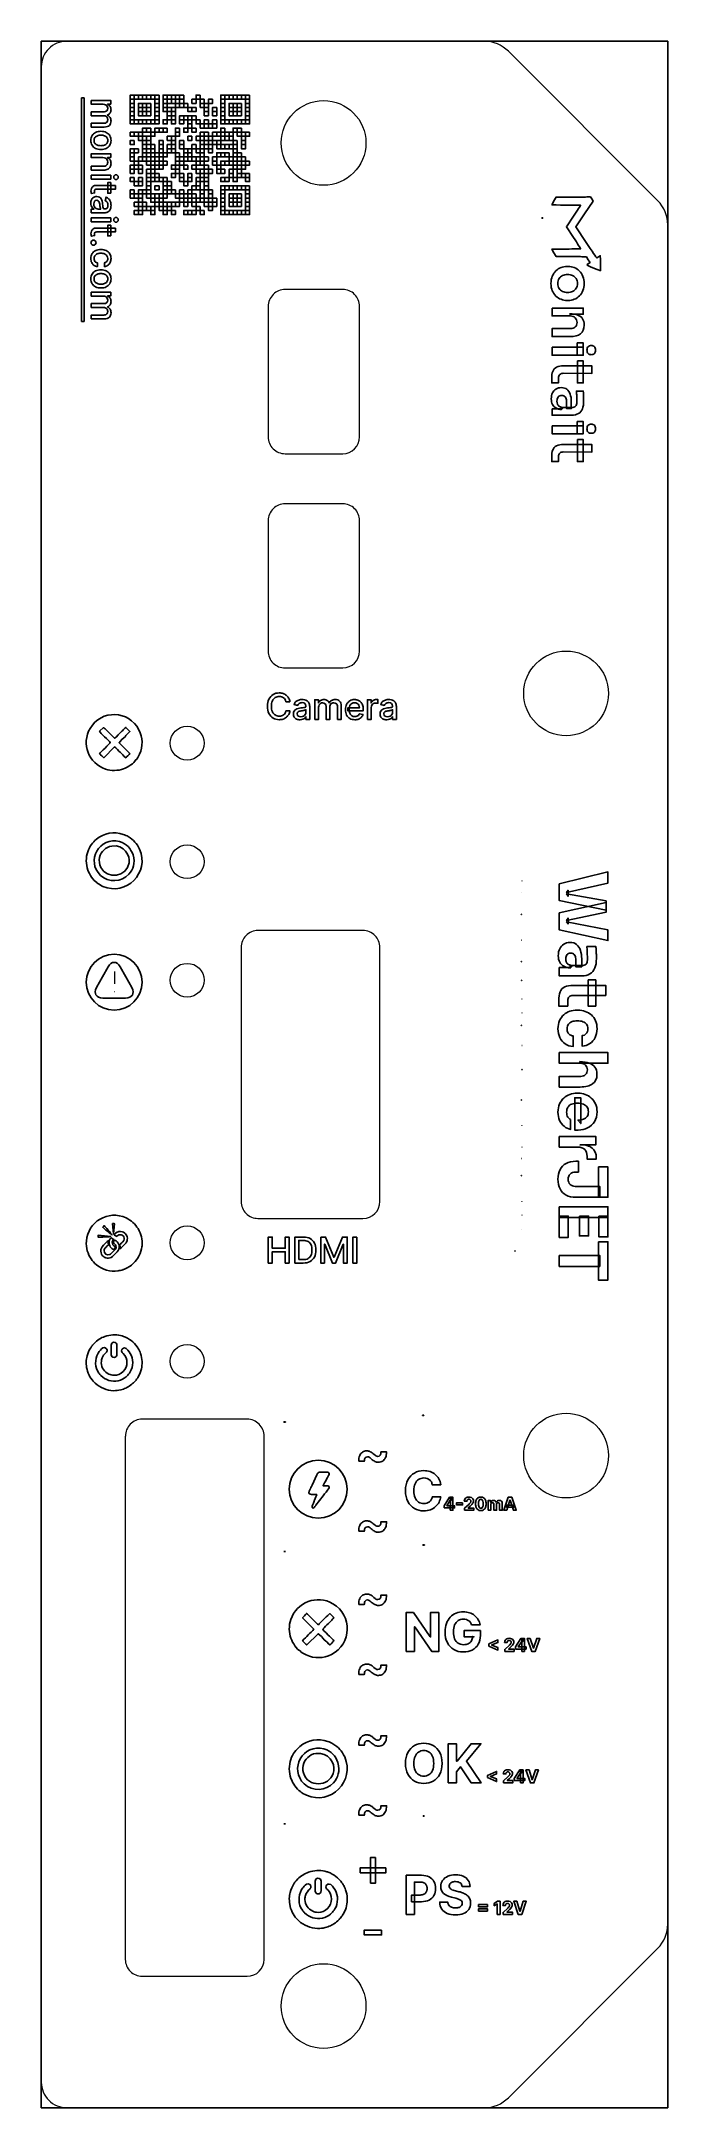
# Model space of a CAD drawing. Header units: millimetres. Extents: x -18 to 18, y -61 to 61.
import ezdxf

# ---------------------------------------------------------------- set-up
doc = ezdxf.new("R2010")
doc.units = ezdxf.units.MM
doc.header["$MEASUREMENT"] = 0
doc.header["$XCLIPFRAME"] = 0
doc.layers.add('Layer 1', color=7, linetype='Continuous')
picture_1 = doc.add_image_def('image1.jpg', size_in_pixel=(457, 70))
picture_2 = doc.add_image_def('image2.jpg', size_in_pixel=(379, 70))
picture_3 = doc.add_image_def('image3.jpg', size_in_pixel=(340, 70))
picture_4 = doc.add_image_def('image4.jpg', size_in_pixel=(107, 74))
picture_5 = doc.add_image_def('image5.jpg', size_in_pixel=(77, 63))
picture_6 = doc.add_image_def('image6.jpg', size_in_pixel=(103, 22))
picture_7 = doc.add_image_def('image7.jpg', size_in_pixel=(75, 40))
picture_8 = doc.add_image_def('image8.jpg', size_in_pixel=(80, 79))
picture_9 = doc.add_image_def('image9.jpg', size_in_pixel=(99, 50))
picture_10 = doc.add_image_def('image10.jpg', size_in_pixel=(103, 22))
picture_11 = doc.add_image_def('image11.jpg', size_in_pixel=(77, 63))
picture_12 = doc.add_image_def('image12.jpg', size_in_pixel=(80, 79))
picture_13 = doc.add_image_def('image13.jpg', size_in_pixel=(103, 96))
picture_14 = doc.add_image_def('image14.jpg', size_in_pixel=(103, 21))
picture_15 = doc.add_image_def('image15.jpg', size_in_pixel=(77, 60))
picture_16 = doc.add_image_def('image16.jpg', size_in_pixel=(103, 22))
picture_17 = doc.add_image_def('image17.jpg', size_in_pixel=(75, 40))
picture_18 = doc.add_image_def('image18.jpg', size_in_pixel=(99, 50))
picture_19 = doc.add_image_def('image19.jpg', size_in_pixel=(79, 60))
picture_20 = doc.add_image_def('image20.jpg', size_in_pixel=(77, 61))
picture_21 = doc.add_image_def('image21.jpg', size_in_pixel=(106, 75))
picture_22 = doc.add_image_def('image22.jpg', size_in_pixel=(77, 63))
picture_23 = doc.add_image_def('image23.jpg', size_in_pixel=(103, 10))
picture_24 = doc.add_image_def('image24.jpg', size_in_pixel=(292, 177))
picture_25 = doc.add_image_def('image25.jpg', size_in_pixel=(515, 7))
picture_26 = doc.add_image_def('image26.jpg', size_in_pixel=(515, 7))
picture_27 = doc.add_image_def('image27.jpg', size_in_pixel=(515, 7))

msp = doc.modelspace()

# ---------------------------------------------------------------- linework, layer by layer
at = {"layer": 'Layer 1', "color": 2}
msp.add_open_spline([(18.4995, 61.0002), (18.4995, 61.0002), (-18.4996, 61.0002), (-18.4996, 61.0002), (-18.4996, 61.0002), (-18.4996, 61.0002), (-18.4996, -61.0002), (-18.4996, -61.0002), (-18.4996, -61.0002), (-18.4996, -61.0002), (18.4995, -61.0002), (18.4995, -61.0002), (18.4995, -61.0002), (18.4995, -61.0002), (18.4995, 61.0002), (18.4995, 61.0002)], degree=3, knots=[0, 0, 0, 0, 0.2, 0.2, 0.2, 0.2, 0.4, 0.4, 0.4, 0.4, 0.6, 0.6, 0.6, 0.6, 1, 1, 1, 1], dxfattribs=at)
at = {"layer": 'Layer 1', "lineweight": 5}
for points in [[(-17.0003, 61.0002), (-17.3989, 61.0002), (-17.7799, 60.8415), (-18.0585, 60.5593), (-18.0585, 60.5593), (-18.3408, 60.2806), (-18.4996, 59.8995), (-18.4996, 59.5009)], [(-4.0991, 46.3493), (-4.3636, 46.3493), (-4.6176, 46.2434), (-4.8047, 46.0565), (-4.8047, 46.0565), (-4.9916, 45.8696), (-5.0974, 45.6156), (-5.0974, 45.3509)], [(0.2998, 45.3509), (0.2998, 45.6156), (0.194, 45.8696), (0.007, 46.0565), (0.007, 46.0565), (-0.1798, 46.2434), (-0.4338, 46.3493), (-0.6984, 46.3493)], [(-5.1008, 37.6499), (-5.1008, 37.3853), (-4.9951, 37.1313), (-4.808, 36.9444), (-4.808, 36.9444), (-4.6211, 36.7573), (-4.3671, 36.6516), (-4.1026, 36.6516)], [(-4.0991, 33.6991), (-4.3636, 33.6991), (-4.6176, 33.5932), (-4.8047, 33.4063), (-4.8047, 33.4063), (-4.9916, 33.2193), (-5.0974, 32.9653), (-5.0974, 32.7007)], [(0.2998, 32.7007), (0.2998, 32.9653), (0.194, 33.2193), (0.007, 33.4063), (0.007, 33.4063), (-0.1798, 33.5932), (-0.4338, 33.6991), (-0.6984, 33.6991)], [(-5.1008, 24.9995), (-5.1008, 24.7349), (-4.9951, 24.4809), (-4.808, 24.2939), (-4.808, 24.2939), (-4.6211, 24.1069), (-4.3671, 24.0011), (-4.1026, 24.0011)], [(-5.7007, 8.5), (-5.9652, 8.5), (-6.2192, 8.3943), (-6.4063, 8.2072), (-6.4063, 8.2072), (-6.5932, 8.0203), (-6.6991, 7.7663), (-6.6991, 7.5018)], [(1.4994, 7.5018), (1.4994, 7.7663), (1.3936, 8.0203), (1.2066, 8.2072), (1.2066, 8.2072), (1.0197, 8.3943), (0.7657, 8.5), (0.501, 8.5)], [(-6.6991, -7.4982), (-6.6991, -7.7628), (-6.5932, -8.0168), (-6.4063, -8.2038), (-6.4063, -8.2038), (-6.2192, -8.3907), (-5.9652, -8.4966), (-5.7007, -8.4966)], [(-12.5375, -20.3534), (-12.802, -20.3534), (-13.056, -20.4592), (-13.2431, -20.6463), (-13.2431, -20.6463), (-13.43, -20.8332), (-13.5359, -21.0872), (-13.5359, -21.3518)], [(-5.3372, -21.3518), (-5.3372, -21.0872), (-5.4431, -20.8332), (-5.63, -20.6463), (-5.63, -20.6463), (-5.817, -20.4592), (-6.071, -20.3534), (-6.3356, -20.3534)], [(-13.5396, -52.2444), (-13.5396, -52.5089), (-13.4337, -52.7629), (-13.2468, -52.9498), (-13.2468, -52.9498), (-13.0599, -53.1369), (-12.8059, -53.2426), (-12.5412, -53.2426)], [(-18.4996, -59.4974), (-18.4996, -59.8961), (-18.3408, -60.277), (-18.0585, -60.5593), (-18.0585, -60.5593), (-17.7764, -60.8415), (-17.3953, -61.0002), (-16.9968, -61.0002)]]:
    msp.add_open_spline(points, degree=3, knots=[0, 0, 0, 0, 0.33333333, 0.33333333, 0.33333333, 0.33333333, 1, 1, 1, 1], dxfattribs=at)
for points in [[(7.6729, 61.0002), (7.6729, 61.0002), (-17.0003, 61.0002), (-17.0003, 61.0002)], [(9.0877, 60.4146), (8.7102, 60.7886), (8.2022, 61.0002), (7.673, 61.0002)], [(17.9141, 51.5845), (17.9141, 51.5845), (9.0875, 60.4146), (9.0875, 60.4146)], [(-18.4996, 59.5009), (-18.4996, 59.5009), (-18.4996, -59.4974), (-18.4996, -59.4974)], [(18.4995, 50.1736), (18.4995, 50.7028), (18.2878, 51.2144), (17.9139, 51.5882)], [(18.4995, -50.17), (18.4995, -50.17), (18.4995, 50.1733), (18.4995, 50.1733)], [(-5.1008, 45.3509), (-5.1008, 45.3509), (-5.1008, 37.6499), (-5.1008, 37.6499)], [(-0.6983, 46.3493), (-0.6983, 46.3493), (-4.0991, 46.3493), (-4.0991, 46.3493)], [(0.2998, 37.6499), (0.2998, 37.6499), (0.2998, 45.3509), (0.2998, 45.3509)], [(-4.0991, 36.6519), (-4.0991, 36.6519), (-0.6983, 36.6519), (-0.6983, 36.6519)], [(-0.6984, 36.6516), (-0.1446, 36.6516), (0.2998, 37.0996), (0.2998, 37.6499)], [(-0.6983, 33.6991), (-0.6983, 33.6991), (-4.0991, 33.6991), (-4.0991, 33.6991)], [(-5.1008, 32.7007), (-5.1008, 32.7007), (-5.1008, 24.9995), (-5.1008, 24.9995)], [(0.2998, 24.9995), (0.2998, 24.9995), (0.2998, 32.7007), (0.2998, 32.7007)], [(-0.6984, 24.0011), (-0.1446, 24.0011), (0.2998, 24.4491), (0.2998, 24.9995)], [(-4.0991, 24.0011), (-4.0991, 24.0011), (-0.6983, 24.0011), (-0.6983, 24.0011)], [(-6.6991, 7.5018), (-6.6991, 7.5018), (-6.6991, -7.4982), (-6.6991, -7.4982)], [(0.501, 8.5), (0.501, 8.5), (-5.7007, 8.5), (-5.7007, 8.5)], [(1.4994, -7.4982), (1.4994, -7.4982), (1.4994, 7.5018), (1.4994, 7.5018)], [(-5.7007, -8.5), (-5.7007, -8.5), (0.501, -8.5), (0.501, -8.5)], [(0.501, -8.5), (1.0549, -8.5), (1.4994, -8.052), (1.4994, -7.5018)], [(-6.3356, -20.3534), (-6.3356, -20.3534), (-12.5375, -20.3534), (-12.5375, -20.3534)], [(-13.5396, -21.3518), (-13.5396, -21.3518), (-13.5396, -52.2444), (-13.5396, -52.2444)], [(-5.3376, -52.2444), (-5.3376, -52.2444), (-5.3376, -21.3518), (-5.3376, -21.3518)], [(17.9139, -51.5846), (18.2878, -51.2106), (18.4995, -50.6992), (18.4995, -50.17)], [(-6.3356, -53.2426), (-5.7818, -53.2426), (-5.3372, -52.7946), (-5.3372, -52.2444)], [(9.0875, -60.4146), (9.0875, -60.4146), (17.9141, -51.5846), (17.9141, -51.5846)], [(-12.5375, -53.2426), (-12.5375, -53.2426), (-6.3356, -53.2426), (-6.3356, -53.2426)], [(-17.0003, -61.0002), (-17.0003, -61.0002), (7.6729, -61.0002), (7.6729, -61.0002)], [(7.673, -61.0002), (8.2022, -61.0002), (8.7137, -60.7886), (9.0877, -60.4146)]]:
    msp.add_open_spline(points, degree=3, dxfattribs=at)
at = {"layer": 'Layer 1'}
for points, knots in [([(-15.9728, 57.6578), (-15.9728, 57.6578), (-15.9728, 44.4669), (-15.9728, 44.4669), (-15.9728, 44.4669), (-15.9728, 44.4669), (-16.1171, 44.4669), (-16.1171, 44.4669), (-16.1171, 44.4669), (-16.1171, 44.4669), (-16.1171, 57.6578), (-16.1171, 57.6578), (-16.1171, 57.6578), (-16.1171, 57.6578), (-15.9728, 57.6578), (-15.9728, 57.6578)], [0, 0, 0, 0, 0.2, 0.2, 0.2, 0.2, 0.4, 0.4, 0.4, 0.4, 0.6, 0.6, 0.6, 0.6, 1, 1, 1, 1]), ([(-15.5519, 57.5067), (-15.5519, 57.5067), (-14.3973, 57.5067), (-14.3973, 57.5067), (-14.3973, 57.5067), (-14.3973, 57.5067), (-14.3973, 57.291), (-14.3973, 57.291), (-14.3973, 57.291), (-14.3973, 57.291), (-14.5853, 57.291), (-14.5853, 57.291), (-14.5853, 57.291), (-14.5853, 57.291), (-14.5853, 57.2767), (-14.5853, 57.2767), (-14.5853, 57.2767), (-14.5217, 57.2526), (-14.472, 57.2133), (-14.4365, 57.1587), (-14.4365, 57.1587), (-14.4004, 57.1041), (-14.3824, 57.0387), (-14.3824, 56.9626), (-14.3824, 56.9626), (-14.3824, 56.8854), (-14.4004, 56.8207), (-14.4365, 56.7686), (-14.4365, 56.7686), (-14.4725, 56.7159), (-14.5221, 56.6771), (-14.5853, 56.6521), (-14.5853, 56.6521), (-14.5853, 56.6521), (-14.5853, 56.6401), (-14.5853, 56.6401), (-14.5853, 56.6401), (-14.5236, 56.6125), (-14.4745, 56.5686), (-14.438, 56.5086), (-14.438, 56.5086), (-14.4009, 56.4485), (-14.3824, 56.3767), (-14.3824, 56.2935), (-14.3824, 56.2935), (-14.3824, 56.1889), (-14.4152, 56.1034), (-14.4808, 56.0373), (-14.4808, 56.0373), (-14.5465, 55.9706), (-14.6455, 55.9373), (-14.7777, 55.9373), (-14.7777, 55.9373), (-14.7777, 55.9373), (-15.5519, 55.9373), (-15.5519, 55.9373), (-15.5519, 55.9373), (-15.5519, 55.9373), (-15.5519, 56.1621), (-15.5519, 56.1621), (-15.5519, 56.1621), (-15.5519, 56.1621), (-14.7988, 56.1621), (-14.7988, 56.1621), (-14.7988, 56.1621), (-14.7207, 56.1621), (-14.664, 56.1833), (-14.6289, 56.2259), (-14.6289, 56.2259), (-14.5939, 56.2685), (-14.5763, 56.3194), (-14.5763, 56.3785), (-14.5763, 56.3785), (-14.5763, 56.4517), (-14.5988, 56.5086), (-14.6439, 56.5491), (-14.6439, 56.5491), (-14.6885, 56.5897), (-14.7459, 56.6101), (-14.816, 56.6101), (-14.816, 56.6101), (-14.816, 56.6101), (-15.5519, 56.6101), (-15.5519, 56.6101), (-15.5519, 56.6101), (-15.5519, 56.6101), (-15.5519, 56.8339), (-15.5519, 56.8339), (-15.5519, 56.8339), (-15.5519, 56.8339), (-14.7845, 56.8339), (-14.7845, 56.8339), (-14.7845, 56.8339), (-14.7219, 56.8339), (-14.6715, 56.8535), (-14.6335, 56.8926), (-14.6335, 56.8926), (-14.5953, 56.9317), (-14.5763, 56.9826), (-14.5763, 57.0451), (-14.5763, 57.0451), (-14.5763, 57.0878), (-14.5876, 57.1271), (-14.6101, 57.1631), (-14.6101, 57.1631), (-14.6321, 57.1987), (-14.6629, 57.2277), (-14.7025, 57.2497), (-14.7025, 57.2497), (-14.7421, 57.2711), (-14.788, 57.2819), (-14.8401, 57.2819), (-14.8401, 57.2819), (-14.8401, 57.2819), (-15.5519, 57.2819), (-15.5519, 57.2819), (-15.5519, 57.2819), (-15.5519, 57.2819), (-15.5519, 57.5067), (-15.5519, 57.5067)], [0, 0, 0, 0, 0.03225806, 0.03225806, 0.03225806, 0.03225806, 0.06451613, 0.06451613, 0.06451613, 0.06451613, 0.09677419, 0.09677419, 0.09677419, 0.09677419, 0.12903226, 0.12903226, 0.12903226, 0.12903226, 0.16129032, 0.16129032, 0.16129032, 0.16129032, 0.19354839, 0.19354839, 0.19354839, 0.19354839, 0.22580645, 0.22580645, 0.22580645, 0.22580645, 0.25806452, 0.25806452, 0.25806452, 0.25806452, 0.29032258, 0.29032258, 0.29032258, 0.29032258, 0.32258065, 0.32258065, 0.32258065, 0.32258065, 0.35483871, 0.35483871, 0.35483871, 0.35483871, 0.38709677, 0.38709677, 0.38709677, 0.38709677, 0.41935484, 0.41935484, 0.41935484, 0.41935484, 0.4516129, 0.4516129, 0.4516129, 0.4516129, 0.48387097, 0.48387097, 0.48387097, 0.48387097, 0.51612903, 0.51612903, 0.51612903, 0.51612903, 0.5483871, 0.5483871, 0.5483871, 0.5483871, 0.58064516, 0.58064516, 0.58064516, 0.58064516, 0.61290323, 0.61290323, 0.61290323, 0.61290323, 0.64516129, 0.64516129, 0.64516129, 0.64516129, 0.67741935, 0.67741935, 0.67741935, 0.67741935, 0.70967742, 0.70967742, 0.70967742, 0.70967742, 0.74193548, 0.74193548, 0.74193548, 0.74193548, 0.77419355, 0.77419355, 0.77419355, 0.77419355, 0.80645161, 0.80645161, 0.80645161, 0.80645161, 0.83870968, 0.83870968, 0.83870968, 0.83870968, 0.87096774, 0.87096774, 0.87096774, 0.87096774, 0.90322581, 0.90322581, 0.90322581, 0.90322581, 0.93548387, 0.93548387, 0.93548387, 0.93548387, 1, 1, 1, 1]), ([(-13.0069, 57.8253), (-13.0069, 57.8253), (-13.0069, 57.5819), (-13.0069, 57.5819), (-13.0069, 57.5819), (-13.0069, 57.5819), (-13.2503, 57.5819), (-13.2503, 57.5819), (-13.2503, 57.5819), (-13.2503, 57.5819), (-13.2503, 57.8253), (-13.2503, 57.8253), (-13.2503, 57.8253), (-13.2503, 57.8253), (-13.0069, 57.8253), (-13.0069, 57.8253)], [0, 0, 0, 0, 0.2, 0.2, 0.2, 0.2, 0.4, 0.4, 0.4, 0.4, 0.6, 0.6, 0.6, 0.6, 1, 1, 1, 1]), ([(-13.0069, 57.5819), (-13.0069, 57.5819), (-13.0069, 57.3386), (-13.0069, 57.3386), (-13.0069, 57.3386), (-13.0069, 57.3386), (-13.2503, 57.3386), (-13.2503, 57.3386), (-13.2503, 57.3386), (-13.2503, 57.3386), (-13.2503, 57.5819), (-13.2503, 57.5819), (-13.2503, 57.5819), (-13.2503, 57.5819), (-13.0069, 57.5819), (-13.0069, 57.5819)], [0, 0, 0, 0, 0.2, 0.2, 0.2, 0.2, 0.4, 0.4, 0.4, 0.4, 0.6, 0.6, 0.6, 0.6, 1, 1, 1, 1]), ([(-12.7636, 57.8253), (-12.7636, 57.8253), (-12.7636, 57.5819), (-12.7636, 57.5819), (-12.7636, 57.5819), (-12.7636, 57.5819), (-13.0069, 57.5819), (-13.0069, 57.5819), (-13.0069, 57.5819), (-13.0069, 57.5819), (-13.0069, 57.8253), (-13.0069, 57.8253), (-13.0069, 57.8253), (-13.0069, 57.8253), (-12.7636, 57.8253), (-12.7636, 57.8253)], [0, 0, 0, 0, 0.2, 0.2, 0.2, 0.2, 0.4, 0.4, 0.4, 0.4, 0.6, 0.6, 0.6, 0.6, 1, 1, 1, 1]), ([(-12.5204, 57.8253), (-12.5204, 57.8253), (-12.5204, 57.5819), (-12.5204, 57.5819), (-12.5204, 57.5819), (-12.5204, 57.5819), (-12.7636, 57.5819), (-12.7636, 57.5819), (-12.7636, 57.5819), (-12.7636, 57.5819), (-12.7636, 57.8253), (-12.7636, 57.8253), (-12.7636, 57.8253), (-12.7636, 57.8253), (-12.5204, 57.8253), (-12.5204, 57.8253)], [0, 0, 0, 0, 0.2, 0.2, 0.2, 0.2, 0.4, 0.4, 0.4, 0.4, 0.6, 0.6, 0.6, 0.6, 1, 1, 1, 1]), ([(-12.2771, 57.8253), (-12.2771, 57.8253), (-12.2771, 57.5819), (-12.2771, 57.5819), (-12.2771, 57.5819), (-12.2771, 57.5819), (-12.5204, 57.5819), (-12.5204, 57.5819), (-12.5204, 57.5819), (-12.5204, 57.5819), (-12.5204, 57.8253), (-12.5204, 57.8253), (-12.5204, 57.8253), (-12.5204, 57.8253), (-12.2771, 57.8253), (-12.2771, 57.8253)], [0, 0, 0, 0, 0.2, 0.2, 0.2, 0.2, 0.4, 0.4, 0.4, 0.4, 0.6, 0.6, 0.6, 0.6, 1, 1, 1, 1]), ([(-12.0337, 57.8253), (-12.0337, 57.8253), (-12.0337, 57.5819), (-12.0337, 57.5819), (-12.0337, 57.5819), (-12.0337, 57.5819), (-12.2771, 57.5819), (-12.2771, 57.5819), (-12.2771, 57.5819), (-12.2771, 57.5819), (-12.2771, 57.8253), (-12.2771, 57.8253), (-12.2771, 57.8253), (-12.2771, 57.8253), (-12.0337, 57.8253), (-12.0337, 57.8253)], [0, 0, 0, 0, 0.2, 0.2, 0.2, 0.2, 0.4, 0.4, 0.4, 0.4, 0.6, 0.6, 0.6, 0.6, 1, 1, 1, 1]), ([(-11.7905, 57.8253), (-11.7905, 57.8253), (-11.7905, 57.5819), (-11.7905, 57.5819), (-11.7905, 57.5819), (-11.7905, 57.5819), (-12.0337, 57.5819), (-12.0337, 57.5819), (-12.0337, 57.5819), (-12.0337, 57.5819), (-12.0337, 57.8253), (-12.0337, 57.8253), (-12.0337, 57.8253), (-12.0337, 57.8253), (-11.7905, 57.8253), (-11.7905, 57.8253)], [0, 0, 0, 0, 0.2, 0.2, 0.2, 0.2, 0.4, 0.4, 0.4, 0.4, 0.6, 0.6, 0.6, 0.6, 1, 1, 1, 1]), ([(-11.5472, 57.8253), (-11.5472, 57.8253), (-11.5472, 57.5819), (-11.5472, 57.5819), (-11.5472, 57.5819), (-11.5472, 57.5819), (-11.7905, 57.5819), (-11.7905, 57.5819), (-11.7905, 57.5819), (-11.7905, 57.5819), (-11.7905, 57.8253), (-11.7905, 57.8253), (-11.7905, 57.8253), (-11.7905, 57.8253), (-11.5472, 57.8253), (-11.5472, 57.8253)], [0, 0, 0, 0, 0.2, 0.2, 0.2, 0.2, 0.4, 0.4, 0.4, 0.4, 0.6, 0.6, 0.6, 0.6, 1, 1, 1, 1]), ([(-11.5472, 57.5819), (-11.5472, 57.5819), (-11.5472, 57.3386), (-11.5472, 57.3386), (-11.5472, 57.3386), (-11.5472, 57.3386), (-11.7905, 57.3386), (-11.7905, 57.3386), (-11.7905, 57.3386), (-11.7905, 57.3386), (-11.7905, 57.5819), (-11.7905, 57.5819), (-11.7905, 57.5819), (-11.7905, 57.5819), (-11.5472, 57.5819), (-11.5472, 57.5819)], [0, 0, 0, 0, 0.2, 0.2, 0.2, 0.2, 0.4, 0.4, 0.4, 0.4, 0.6, 0.6, 0.6, 0.6, 1, 1, 1, 1]), ([(-11.0605, 57.8253), (-11.0605, 57.8253), (-11.0605, 57.5819), (-11.0605, 57.5819), (-11.0605, 57.5819), (-11.0605, 57.5819), (-11.3039, 57.5819), (-11.3039, 57.5819), (-11.3039, 57.5819), (-11.3039, 57.5819), (-11.3039, 57.8253), (-11.3039, 57.8253), (-11.3039, 57.8253), (-11.3039, 57.8253), (-11.0605, 57.8253), (-11.0605, 57.8253)], [0, 0, 0, 0, 0.2, 0.2, 0.2, 0.2, 0.4, 0.4, 0.4, 0.4, 0.6, 0.6, 0.6, 0.6, 1, 1, 1, 1]), ([(-11.0605, 57.5819), (-11.0605, 57.5819), (-11.0605, 57.3386), (-11.0605, 57.3386), (-11.0605, 57.3386), (-11.0605, 57.3386), (-11.3039, 57.3386), (-11.3039, 57.3386), (-11.3039, 57.3386), (-11.3039, 57.3386), (-11.3039, 57.5819), (-11.3039, 57.5819), (-11.3039, 57.5819), (-11.3039, 57.5819), (-11.0605, 57.5819), (-11.0605, 57.5819)], [0, 0, 0, 0, 0.2, 0.2, 0.2, 0.2, 0.4, 0.4, 0.4, 0.4, 0.6, 0.6, 0.6, 0.6, 1, 1, 1, 1]), ([(-10.8172, 57.8253), (-10.8172, 57.8253), (-10.8172, 57.5819), (-10.8172, 57.5819), (-10.8172, 57.5819), (-10.8172, 57.5819), (-11.0605, 57.5819), (-11.0605, 57.5819), (-11.0605, 57.5819), (-11.0605, 57.5819), (-11.0605, 57.8253), (-11.0605, 57.8253), (-11.0605, 57.8253), (-11.0605, 57.8253), (-10.8172, 57.8253), (-10.8172, 57.8253)], [0, 0, 0, 0, 0.2, 0.2, 0.2, 0.2, 0.4, 0.4, 0.4, 0.4, 0.6, 0.6, 0.6, 0.6, 1, 1, 1, 1]), ([(-10.8172, 57.5819), (-10.8172, 57.5819), (-10.8172, 57.3386), (-10.8172, 57.3386), (-10.8172, 57.3386), (-10.8172, 57.3386), (-11.0605, 57.3386), (-11.0605, 57.3386), (-11.0605, 57.3386), (-11.0605, 57.3386), (-11.0605, 57.5819), (-11.0605, 57.5819), (-11.0605, 57.5819), (-11.0605, 57.5819), (-10.8172, 57.5819), (-10.8172, 57.5819)], [0, 0, 0, 0, 0.2, 0.2, 0.2, 0.2, 0.4, 0.4, 0.4, 0.4, 0.6, 0.6, 0.6, 0.6, 1, 1, 1, 1]), ([(-10.574, 57.8253), (-10.574, 57.8253), (-10.574, 57.5819), (-10.574, 57.5819), (-10.574, 57.5819), (-10.574, 57.5819), (-10.8172, 57.5819), (-10.8172, 57.5819), (-10.8172, 57.5819), (-10.8172, 57.5819), (-10.8172, 57.8253), (-10.8172, 57.8253), (-10.8172, 57.8253), (-10.8172, 57.8253), (-10.574, 57.8253), (-10.574, 57.8253)], [0, 0, 0, 0, 0.2, 0.2, 0.2, 0.2, 0.4, 0.4, 0.4, 0.4, 0.6, 0.6, 0.6, 0.6, 1, 1, 1, 1]), ([(-10.574, 57.5819), (-10.574, 57.5819), (-10.574, 57.3386), (-10.574, 57.3386), (-10.574, 57.3386), (-10.574, 57.3386), (-10.8172, 57.3386), (-10.8172, 57.3386), (-10.8172, 57.3386), (-10.8172, 57.3386), (-10.8172, 57.5819), (-10.8172, 57.5819), (-10.8172, 57.5819), (-10.8172, 57.5819), (-10.574, 57.5819), (-10.574, 57.5819)], [0, 0, 0, 0, 0.2, 0.2, 0.2, 0.2, 0.4, 0.4, 0.4, 0.4, 0.6, 0.6, 0.6, 0.6, 1, 1, 1, 1]), ([(-10.3307, 57.8253), (-10.3307, 57.8253), (-10.3307, 57.5819), (-10.3307, 57.5819), (-10.3307, 57.5819), (-10.3307, 57.5819), (-10.574, 57.5819), (-10.574, 57.5819), (-10.574, 57.5819), (-10.574, 57.5819), (-10.574, 57.8253), (-10.574, 57.8253), (-10.574, 57.8253), (-10.574, 57.8253), (-10.3307, 57.8253), (-10.3307, 57.8253)], [0, 0, 0, 0, 0.2, 0.2, 0.2, 0.2, 0.4, 0.4, 0.4, 0.4, 0.6, 0.6, 0.6, 0.6, 1, 1, 1, 1]), ([(-10.3307, 57.5819), (-10.3307, 57.5819), (-10.3307, 57.3386), (-10.3307, 57.3386), (-10.3307, 57.3386), (-10.3307, 57.3386), (-10.574, 57.3386), (-10.574, 57.3386), (-10.574, 57.3386), (-10.574, 57.3386), (-10.574, 57.5819), (-10.574, 57.5819), (-10.574, 57.5819), (-10.574, 57.5819), (-10.3307, 57.5819), (-10.3307, 57.5819)], [0, 0, 0, 0, 0.2, 0.2, 0.2, 0.2, 0.4, 0.4, 0.4, 0.4, 0.6, 0.6, 0.6, 0.6, 1, 1, 1, 1]), ([(-10.0875, 57.8253), (-10.0875, 57.8253), (-10.0875, 57.5819), (-10.0875, 57.5819), (-10.0875, 57.5819), (-10.0875, 57.5819), (-10.3307, 57.5819), (-10.3307, 57.5819), (-10.3307, 57.5819), (-10.3307, 57.5819), (-10.3307, 57.8253), (-10.3307, 57.8253), (-10.3307, 57.8253), (-10.3307, 57.8253), (-10.0875, 57.8253), (-10.0875, 57.8253)], [0, 0, 0, 0, 0.2, 0.2, 0.2, 0.2, 0.4, 0.4, 0.4, 0.4, 0.6, 0.6, 0.6, 0.6, 1, 1, 1, 1]), ([(-10.0875, 57.5819), (-10.0875, 57.5819), (-10.0875, 57.3386), (-10.0875, 57.3386), (-10.0875, 57.3386), (-10.0875, 57.3386), (-10.3307, 57.3386), (-10.3307, 57.3386), (-10.3307, 57.3386), (-10.3307, 57.3386), (-10.3307, 57.5819), (-10.3307, 57.5819), (-10.3307, 57.5819), (-10.3307, 57.5819), (-10.0875, 57.5819), (-10.0875, 57.5819)], [0, 0, 0, 0, 0.2, 0.2, 0.2, 0.2, 0.4, 0.4, 0.4, 0.4, 0.6, 0.6, 0.6, 0.6, 1, 1, 1, 1]), ([(-9.3575, 57.5819), (-9.3575, 57.5819), (-9.3575, 57.3386), (-9.3575, 57.3386), (-9.3575, 57.3386), (-9.3575, 57.3386), (-9.6008, 57.3386), (-9.6008, 57.3386), (-9.6008, 57.3386), (-9.6008, 57.3386), (-9.6008, 57.5819), (-9.6008, 57.5819), (-9.6008, 57.5819), (-9.6008, 57.5819), (-9.3575, 57.5819), (-9.3575, 57.5819)], [0, 0, 0, 0, 0.2, 0.2, 0.2, 0.2, 0.4, 0.4, 0.4, 0.4, 0.6, 0.6, 0.6, 0.6, 1, 1, 1, 1]), ([(-9.1143, 57.8253), (-9.1143, 57.8253), (-9.1143, 57.5819), (-9.1143, 57.5819), (-9.1143, 57.5819), (-9.1143, 57.5819), (-9.3575, 57.5819), (-9.3575, 57.5819), (-9.3575, 57.5819), (-9.3575, 57.5819), (-9.3575, 57.8253), (-9.3575, 57.8253), (-9.3575, 57.8253), (-9.3575, 57.8253), (-9.1143, 57.8253), (-9.1143, 57.8253)], [0, 0, 0, 0, 0.2, 0.2, 0.2, 0.2, 0.4, 0.4, 0.4, 0.4, 0.6, 0.6, 0.6, 0.6, 1, 1, 1, 1]), ([(-8.871, 57.5819), (-8.871, 57.5819), (-8.871, 57.3386), (-8.871, 57.3386), (-8.871, 57.3386), (-8.871, 57.3386), (-9.1143, 57.3386), (-9.1143, 57.3386), (-9.1143, 57.3386), (-9.1143, 57.3386), (-9.1143, 57.5819), (-9.1143, 57.5819), (-9.1143, 57.5819), (-9.1143, 57.5819), (-8.871, 57.5819), (-8.871, 57.5819)], [0, 0, 0, 0, 0.2, 0.2, 0.2, 0.2, 0.4, 0.4, 0.4, 0.4, 0.6, 0.6, 0.6, 0.6, 1, 1, 1, 1]), ([(-8.3844, 57.5819), (-8.3844, 57.5819), (-8.3844, 57.3386), (-8.3844, 57.3386), (-8.3844, 57.3386), (-8.3844, 57.3386), (-8.6276, 57.3386), (-8.6276, 57.3386), (-8.6276, 57.3386), (-8.6276, 57.3386), (-8.6276, 57.5819), (-8.6276, 57.5819), (-8.6276, 57.5819), (-8.6276, 57.5819), (-8.3844, 57.5819), (-8.3844, 57.5819)], [0, 0, 0, 0, 0.2, 0.2, 0.2, 0.2, 0.4, 0.4, 0.4, 0.4, 0.6, 0.6, 0.6, 0.6, 1, 1, 1, 1]), ([(-7.6544, 57.8253), (-7.6544, 57.8253), (-7.6544, 57.5819), (-7.6544, 57.5819), (-7.6544, 57.5819), (-7.6544, 57.5819), (-7.8978, 57.5819), (-7.8978, 57.5819), (-7.8978, 57.5819), (-7.8978, 57.5819), (-7.8978, 57.8253), (-7.8978, 57.8253), (-7.8978, 57.8253), (-7.8978, 57.8253), (-7.6544, 57.8253), (-7.6544, 57.8253)], [0, 0, 0, 0, 0.2, 0.2, 0.2, 0.2, 0.4, 0.4, 0.4, 0.4, 0.6, 0.6, 0.6, 0.6, 1, 1, 1, 1]), ([(-7.6544, 57.5819), (-7.6544, 57.5819), (-7.6544, 57.3386), (-7.6544, 57.3386), (-7.6544, 57.3386), (-7.6544, 57.3386), (-7.8978, 57.3386), (-7.8978, 57.3386), (-7.8978, 57.3386), (-7.8978, 57.3386), (-7.8978, 57.5819), (-7.8978, 57.5819), (-7.8978, 57.5819), (-7.8978, 57.5819), (-7.6544, 57.5819), (-7.6544, 57.5819)], [0, 0, 0, 0, 0.2, 0.2, 0.2, 0.2, 0.4, 0.4, 0.4, 0.4, 0.6, 0.6, 0.6, 0.6, 1, 1, 1, 1]), ([(-7.4112, 57.8253), (-7.4112, 57.8253), (-7.4112, 57.5819), (-7.4112, 57.5819), (-7.4112, 57.5819), (-7.4112, 57.5819), (-7.6544, 57.5819), (-7.6544, 57.5819), (-7.6544, 57.5819), (-7.6544, 57.5819), (-7.6544, 57.8253), (-7.6544, 57.8253), (-7.6544, 57.8253), (-7.6544, 57.8253), (-7.4112, 57.8253), (-7.4112, 57.8253)], [0, 0, 0, 0, 0.2, 0.2, 0.2, 0.2, 0.4, 0.4, 0.4, 0.4, 0.6, 0.6, 0.6, 0.6, 1, 1, 1, 1]), ([(-7.1679, 57.8253), (-7.1679, 57.8253), (-7.1679, 57.5819), (-7.1679, 57.5819), (-7.1679, 57.5819), (-7.1679, 57.5819), (-7.4112, 57.5819), (-7.4112, 57.5819), (-7.4112, 57.5819), (-7.4112, 57.5819), (-7.4112, 57.8253), (-7.4112, 57.8253), (-7.4112, 57.8253), (-7.4112, 57.8253), (-7.1679, 57.8253), (-7.1679, 57.8253)], [0, 0, 0, 0, 0.2, 0.2, 0.2, 0.2, 0.4, 0.4, 0.4, 0.4, 0.6, 0.6, 0.6, 0.6, 1, 1, 1, 1]), ([(-6.9246, 57.8253), (-6.9246, 57.8253), (-6.9246, 57.5819), (-6.9246, 57.5819), (-6.9246, 57.5819), (-6.9246, 57.5819), (-7.1679, 57.5819), (-7.1679, 57.5819), (-7.1679, 57.5819), (-7.1679, 57.5819), (-7.1679, 57.8253), (-7.1679, 57.8253), (-7.1679, 57.8253), (-7.1679, 57.8253), (-6.9246, 57.8253), (-6.9246, 57.8253)], [0, 0, 0, 0, 0.2, 0.2, 0.2, 0.2, 0.4, 0.4, 0.4, 0.4, 0.6, 0.6, 0.6, 0.6, 1, 1, 1, 1]), ([(-6.6812, 57.8253), (-6.6812, 57.8253), (-6.6812, 57.5819), (-6.6812, 57.5819), (-6.6812, 57.5819), (-6.6812, 57.5819), (-6.9246, 57.5819), (-6.9246, 57.5819), (-6.9246, 57.5819), (-6.9246, 57.5819), (-6.9246, 57.8253), (-6.9246, 57.8253), (-6.9246, 57.8253), (-6.9246, 57.8253), (-6.6812, 57.8253), (-6.6812, 57.8253)], [0, 0, 0, 0, 0.2, 0.2, 0.2, 0.2, 0.4, 0.4, 0.4, 0.4, 0.6, 0.6, 0.6, 0.6, 1, 1, 1, 1]), ([(-6.438, 57.8253), (-6.438, 57.8253), (-6.438, 57.5819), (-6.438, 57.5819), (-6.438, 57.5819), (-6.438, 57.5819), (-6.6812, 57.5819), (-6.6812, 57.5819), (-6.6812, 57.5819), (-6.6812, 57.5819), (-6.6812, 57.8253), (-6.6812, 57.8253), (-6.6812, 57.8253), (-6.6812, 57.8253), (-6.438, 57.8253), (-6.438, 57.8253)], [0, 0, 0, 0, 0.2, 0.2, 0.2, 0.2, 0.4, 0.4, 0.4, 0.4, 0.6, 0.6, 0.6, 0.6, 1, 1, 1, 1]), ([(-6.1947, 57.8253), (-6.1947, 57.8253), (-6.1947, 57.5819), (-6.1947, 57.5819), (-6.1947, 57.5819), (-6.1947, 57.5819), (-6.438, 57.5819), (-6.438, 57.5819), (-6.438, 57.5819), (-6.438, 57.5819), (-6.438, 57.8253), (-6.438, 57.8253), (-6.438, 57.8253), (-6.438, 57.8253), (-6.1947, 57.8253), (-6.1947, 57.8253)], [0, 0, 0, 0, 0.2, 0.2, 0.2, 0.2, 0.4, 0.4, 0.4, 0.4, 0.6, 0.6, 0.6, 0.6, 1, 1, 1, 1]), ([(-6.1947, 57.5819), (-6.1947, 57.5819), (-6.1947, 57.3386), (-6.1947, 57.3386), (-6.1947, 57.3386), (-6.1947, 57.3386), (-6.438, 57.3386), (-6.438, 57.3386), (-6.438, 57.3386), (-6.438, 57.3386), (-6.438, 57.5819), (-6.438, 57.5819), (-6.438, 57.5819), (-6.438, 57.5819), (-6.1947, 57.5819), (-6.1947, 57.5819)], [0, 0, 0, 0, 0.2, 0.2, 0.2, 0.2, 0.4, 0.4, 0.4, 0.4, 0.6, 0.6, 0.6, 0.6, 1, 1, 1, 1]), ([(-13.0069, 57.3386), (-13.0069, 57.3386), (-13.0069, 57.0953), (-13.0069, 57.0953), (-13.0069, 57.0953), (-13.0069, 57.0953), (-13.2503, 57.0953), (-13.2503, 57.0953), (-13.2503, 57.0953), (-13.2503, 57.0953), (-13.2503, 57.3386), (-13.2503, 57.3386), (-13.2503, 57.3386), (-13.2503, 57.3386), (-13.0069, 57.3386), (-13.0069, 57.3386)], [0, 0, 0, 0, 0.2, 0.2, 0.2, 0.2, 0.4, 0.4, 0.4, 0.4, 0.6, 0.6, 0.6, 0.6, 1, 1, 1, 1]), ([(-13.0069, 57.0953), (-13.0069, 57.0953), (-13.0069, 56.8521), (-13.0069, 56.8521), (-13.0069, 56.8521), (-13.0069, 56.8521), (-13.2503, 56.8521), (-13.2503, 56.8521), (-13.2503, 56.8521), (-13.2503, 56.8521), (-13.2503, 57.0953), (-13.2503, 57.0953), (-13.2503, 57.0953), (-13.2503, 57.0953), (-13.0069, 57.0953), (-13.0069, 57.0953)], [0, 0, 0, 0, 0.2, 0.2, 0.2, 0.2, 0.4, 0.4, 0.4, 0.4, 0.6, 0.6, 0.6, 0.6, 1, 1, 1, 1]), ([(-13.0069, 56.8521), (-13.0069, 56.8521), (-13.0069, 56.6087), (-13.0069, 56.6087), (-13.0069, 56.6087), (-13.0069, 56.6087), (-13.2503, 56.6087), (-13.2503, 56.6087), (-13.2503, 56.6087), (-13.2503, 56.6087), (-13.2503, 56.8521), (-13.2503, 56.8521), (-13.2503, 56.8521), (-13.2503, 56.8521), (-13.0069, 56.8521), (-13.0069, 56.8521)], [0, 0, 0, 0, 0.2, 0.2, 0.2, 0.2, 0.4, 0.4, 0.4, 0.4, 0.6, 0.6, 0.6, 0.6, 1, 1, 1, 1]), ([(-13.0069, 56.6087), (-13.0069, 56.6087), (-13.0069, 56.3654), (-13.0069, 56.3654), (-13.0069, 56.3654), (-13.0069, 56.3654), (-13.2503, 56.3654), (-13.2503, 56.3654), (-13.2503, 56.3654), (-13.2503, 56.3654), (-13.2503, 56.6087), (-13.2503, 56.6087), (-13.2503, 56.6087), (-13.2503, 56.6087), (-13.0069, 56.6087), (-13.0069, 56.6087)], [0, 0, 0, 0, 0.2, 0.2, 0.2, 0.2, 0.4, 0.4, 0.4, 0.4, 0.6, 0.6, 0.6, 0.6, 1, 1, 1, 1]), ([(-13.0069, 56.3654), (-13.0069, 56.3654), (-13.0069, 56.1222), (-13.0069, 56.1222), (-13.0069, 56.1222), (-13.0069, 56.1222), (-13.2503, 56.1222), (-13.2503, 56.1222), (-13.2503, 56.1222), (-13.2503, 56.1222), (-13.2503, 56.3654), (-13.2503, 56.3654), (-13.2503, 56.3654), (-13.2503, 56.3654), (-13.0069, 56.3654), (-13.0069, 56.3654)], [0, 0, 0, 0, 0.2, 0.2, 0.2, 0.2, 0.4, 0.4, 0.4, 0.4, 0.6, 0.6, 0.6, 0.6, 1, 1, 1, 1]), ([(-12.7636, 56.3654), (-12.7636, 56.3654), (-12.7636, 56.1222), (-12.7636, 56.1222), (-12.7636, 56.1222), (-12.7636, 56.1222), (-13.0069, 56.1222), (-13.0069, 56.1222), (-13.0069, 56.1222), (-13.0069, 56.1222), (-13.0069, 56.3654), (-13.0069, 56.3654), (-13.0069, 56.3654), (-13.0069, 56.3654), (-12.7636, 56.3654), (-12.7636, 56.3654)], [0, 0, 0, 0, 0.2, 0.2, 0.2, 0.2, 0.4, 0.4, 0.4, 0.4, 0.6, 0.6, 0.6, 0.6, 1, 1, 1, 1]), ([(-12.5204, 57.3386), (-12.5204, 57.3386), (-12.5204, 57.0953), (-12.5204, 57.0953), (-12.5204, 57.0953), (-12.5204, 57.0953), (-12.7636, 57.0953), (-12.7636, 57.0953), (-12.7636, 57.0953), (-12.7636, 57.0953), (-12.7636, 57.3386), (-12.7636, 57.3386), (-12.7636, 57.3386), (-12.7636, 57.3386), (-12.5204, 57.3386), (-12.5204, 57.3386)], [0, 0, 0, 0, 0.2, 0.2, 0.2, 0.2, 0.4, 0.4, 0.4, 0.4, 0.6, 0.6, 0.6, 0.6, 1, 1, 1, 1]), ([(-12.5204, 57.0953), (-12.5204, 57.0953), (-12.5204, 56.8521), (-12.5204, 56.8521), (-12.5204, 56.8521), (-12.5204, 56.8521), (-12.7636, 56.8521), (-12.7636, 56.8521), (-12.7636, 56.8521), (-12.7636, 56.8521), (-12.7636, 57.0953), (-12.7636, 57.0953), (-12.7636, 57.0953), (-12.7636, 57.0953), (-12.5204, 57.0953), (-12.5204, 57.0953)], [0, 0, 0, 0, 0.2, 0.2, 0.2, 0.2, 0.4, 0.4, 0.4, 0.4, 0.6, 0.6, 0.6, 0.6, 1, 1, 1, 1]), ([(-12.5204, 56.8521), (-12.5204, 56.8521), (-12.5204, 56.6087), (-12.5204, 56.6087), (-12.5204, 56.6087), (-12.5204, 56.6087), (-12.7636, 56.6087), (-12.7636, 56.6087), (-12.7636, 56.6087), (-12.7636, 56.6087), (-12.7636, 56.8521), (-12.7636, 56.8521), (-12.7636, 56.8521), (-12.7636, 56.8521), (-12.5204, 56.8521), (-12.5204, 56.8521)], [0, 0, 0, 0, 0.2, 0.2, 0.2, 0.2, 0.4, 0.4, 0.4, 0.4, 0.6, 0.6, 0.6, 0.6, 1, 1, 1, 1]), ([(-12.5204, 56.3654), (-12.5204, 56.3654), (-12.5204, 56.1222), (-12.5204, 56.1222), (-12.5204, 56.1222), (-12.5204, 56.1222), (-12.7636, 56.1222), (-12.7636, 56.1222), (-12.7636, 56.1222), (-12.7636, 56.1222), (-12.7636, 56.3654), (-12.7636, 56.3654), (-12.7636, 56.3654), (-12.7636, 56.3654), (-12.5204, 56.3654), (-12.5204, 56.3654)], [0, 0, 0, 0, 0.2, 0.2, 0.2, 0.2, 0.4, 0.4, 0.4, 0.4, 0.6, 0.6, 0.6, 0.6, 1, 1, 1, 1]), ([(-12.2771, 57.3386), (-12.2771, 57.3386), (-12.2771, 57.0953), (-12.2771, 57.0953), (-12.2771, 57.0953), (-12.2771, 57.0953), (-12.5204, 57.0953), (-12.5204, 57.0953), (-12.5204, 57.0953), (-12.5204, 57.0953), (-12.5204, 57.3386), (-12.5204, 57.3386), (-12.5204, 57.3386), (-12.5204, 57.3386), (-12.2771, 57.3386), (-12.2771, 57.3386)], [0, 0, 0, 0, 0.2, 0.2, 0.2, 0.2, 0.4, 0.4, 0.4, 0.4, 0.6, 0.6, 0.6, 0.6, 1, 1, 1, 1]), ([(-12.2771, 57.0953), (-12.2771, 57.0953), (-12.2771, 56.8521), (-12.2771, 56.8521), (-12.2771, 56.8521), (-12.2771, 56.8521), (-12.5204, 56.8521), (-12.5204, 56.8521), (-12.5204, 56.8521), (-12.5204, 56.8521), (-12.5204, 57.0953), (-12.5204, 57.0953), (-12.5204, 57.0953), (-12.5204, 57.0953), (-12.2771, 57.0953), (-12.2771, 57.0953)], [0, 0, 0, 0, 0.2, 0.2, 0.2, 0.2, 0.4, 0.4, 0.4, 0.4, 0.6, 0.6, 0.6, 0.6, 1, 1, 1, 1]), ([(-12.2771, 56.8521), (-12.2771, 56.8521), (-12.2771, 56.6087), (-12.2771, 56.6087), (-12.2771, 56.6087), (-12.2771, 56.6087), (-12.5204, 56.6087), (-12.5204, 56.6087), (-12.5204, 56.6087), (-12.5204, 56.6087), (-12.5204, 56.8521), (-12.5204, 56.8521), (-12.5204, 56.8521), (-12.5204, 56.8521), (-12.2771, 56.8521), (-12.2771, 56.8521)], [0, 0, 0, 0, 0.2, 0.2, 0.2, 0.2, 0.4, 0.4, 0.4, 0.4, 0.6, 0.6, 0.6, 0.6, 1, 1, 1, 1]), ([(-12.2771, 56.3654), (-12.2771, 56.3654), (-12.2771, 56.1222), (-12.2771, 56.1222), (-12.2771, 56.1222), (-12.2771, 56.1222), (-12.5204, 56.1222), (-12.5204, 56.1222), (-12.5204, 56.1222), (-12.5204, 56.1222), (-12.5204, 56.3654), (-12.5204, 56.3654), (-12.5204, 56.3654), (-12.5204, 56.3654), (-12.2771, 56.3654), (-12.2771, 56.3654)], [0, 0, 0, 0, 0.2, 0.2, 0.2, 0.2, 0.4, 0.4, 0.4, 0.4, 0.6, 0.6, 0.6, 0.6, 1, 1, 1, 1]), ([(-12.0337, 57.3386), (-12.0337, 57.3386), (-12.0337, 57.0953), (-12.0337, 57.0953), (-12.0337, 57.0953), (-12.0337, 57.0953), (-12.2771, 57.0953), (-12.2771, 57.0953), (-12.2771, 57.0953), (-12.2771, 57.0953), (-12.2771, 57.3386), (-12.2771, 57.3386), (-12.2771, 57.3386), (-12.2771, 57.3386), (-12.0337, 57.3386), (-12.0337, 57.3386)], [0, 0, 0, 0, 0.2, 0.2, 0.2, 0.2, 0.4, 0.4, 0.4, 0.4, 0.6, 0.6, 0.6, 0.6, 1, 1, 1, 1]), ([(-12.0337, 57.0953), (-12.0337, 57.0953), (-12.0337, 56.8521), (-12.0337, 56.8521), (-12.0337, 56.8521), (-12.0337, 56.8521), (-12.2771, 56.8521), (-12.2771, 56.8521), (-12.2771, 56.8521), (-12.2771, 56.8521), (-12.2771, 57.0953), (-12.2771, 57.0953), (-12.2771, 57.0953), (-12.2771, 57.0953), (-12.0337, 57.0953), (-12.0337, 57.0953)], [0, 0, 0, 0, 0.2, 0.2, 0.2, 0.2, 0.4, 0.4, 0.4, 0.4, 0.6, 0.6, 0.6, 0.6, 1, 1, 1, 1]), ([(-12.0337, 56.8521), (-12.0337, 56.8521), (-12.0337, 56.6087), (-12.0337, 56.6087), (-12.0337, 56.6087), (-12.0337, 56.6087), (-12.2771, 56.6087), (-12.2771, 56.6087), (-12.2771, 56.6087), (-12.2771, 56.6087), (-12.2771, 56.8521), (-12.2771, 56.8521), (-12.2771, 56.8521), (-12.2771, 56.8521), (-12.0337, 56.8521), (-12.0337, 56.8521)], [0, 0, 0, 0, 0.2, 0.2, 0.2, 0.2, 0.4, 0.4, 0.4, 0.4, 0.6, 0.6, 0.6, 0.6, 1, 1, 1, 1]), ([(-12.0337, 56.3654), (-12.0337, 56.3654), (-12.0337, 56.1222), (-12.0337, 56.1222), (-12.0337, 56.1222), (-12.0337, 56.1222), (-12.2771, 56.1222), (-12.2771, 56.1222), (-12.2771, 56.1222), (-12.2771, 56.1222), (-12.2771, 56.3654), (-12.2771, 56.3654), (-12.2771, 56.3654), (-12.2771, 56.3654), (-12.0337, 56.3654), (-12.0337, 56.3654)], [0, 0, 0, 0, 0.2, 0.2, 0.2, 0.2, 0.4, 0.4, 0.4, 0.4, 0.6, 0.6, 0.6, 0.6, 1, 1, 1, 1]), ([(-11.7905, 56.3654), (-11.7905, 56.3654), (-11.7905, 56.1222), (-11.7905, 56.1222), (-11.7905, 56.1222), (-11.7905, 56.1222), (-12.0337, 56.1222), (-12.0337, 56.1222), (-12.0337, 56.1222), (-12.0337, 56.1222), (-12.0337, 56.3654), (-12.0337, 56.3654), (-12.0337, 56.3654), (-12.0337, 56.3654), (-11.7905, 56.3654), (-11.7905, 56.3654)], [0, 0, 0, 0, 0.2, 0.2, 0.2, 0.2, 0.4, 0.4, 0.4, 0.4, 0.6, 0.6, 0.6, 0.6, 1, 1, 1, 1]), ([(-11.5472, 57.3386), (-11.5472, 57.3386), (-11.5472, 57.0953), (-11.5472, 57.0953), (-11.5472, 57.0953), (-11.5472, 57.0953), (-11.7905, 57.0953), (-11.7905, 57.0953), (-11.7905, 57.0953), (-11.7905, 57.0953), (-11.7905, 57.3386), (-11.7905, 57.3386), (-11.7905, 57.3386), (-11.7905, 57.3386), (-11.5472, 57.3386), (-11.5472, 57.3386)], [0, 0, 0, 0, 0.2, 0.2, 0.2, 0.2, 0.4, 0.4, 0.4, 0.4, 0.6, 0.6, 0.6, 0.6, 1, 1, 1, 1]), ([(-11.5472, 57.0953), (-11.5472, 57.0953), (-11.5472, 56.8521), (-11.5472, 56.8521), (-11.5472, 56.8521), (-11.5472, 56.8521), (-11.7905, 56.8521), (-11.7905, 56.8521), (-11.7905, 56.8521), (-11.7905, 56.8521), (-11.7905, 57.0953), (-11.7905, 57.0953), (-11.7905, 57.0953), (-11.7905, 57.0953), (-11.5472, 57.0953), (-11.5472, 57.0953)], [0, 0, 0, 0, 0.2, 0.2, 0.2, 0.2, 0.4, 0.4, 0.4, 0.4, 0.6, 0.6, 0.6, 0.6, 1, 1, 1, 1]), ([(-11.5472, 56.8521), (-11.5472, 56.8521), (-11.5472, 56.6087), (-11.5472, 56.6087), (-11.5472, 56.6087), (-11.5472, 56.6087), (-11.7905, 56.6087), (-11.7905, 56.6087), (-11.7905, 56.6087), (-11.7905, 56.6087), (-11.7905, 56.8521), (-11.7905, 56.8521), (-11.7905, 56.8521), (-11.7905, 56.8521), (-11.5472, 56.8521), (-11.5472, 56.8521)], [0, 0, 0, 0, 0.2, 0.2, 0.2, 0.2, 0.4, 0.4, 0.4, 0.4, 0.6, 0.6, 0.6, 0.6, 1, 1, 1, 1]), ([(-11.5472, 56.6087), (-11.5472, 56.6087), (-11.5472, 56.3654), (-11.5472, 56.3654), (-11.5472, 56.3654), (-11.5472, 56.3654), (-11.7905, 56.3654), (-11.7905, 56.3654), (-11.7905, 56.3654), (-11.7905, 56.3654), (-11.7905, 56.6087), (-11.7905, 56.6087), (-11.7905, 56.6087), (-11.7905, 56.6087), (-11.5472, 56.6087), (-11.5472, 56.6087)], [0, 0, 0, 0, 0.2, 0.2, 0.2, 0.2, 0.4, 0.4, 0.4, 0.4, 0.6, 0.6, 0.6, 0.6, 1, 1, 1, 1]), ([(-11.5472, 56.3654), (-11.5472, 56.3654), (-11.5472, 56.1222), (-11.5472, 56.1222), (-11.5472, 56.1222), (-11.5472, 56.1222), (-11.7905, 56.1222), (-11.7905, 56.1222), (-11.7905, 56.1222), (-11.7905, 56.1222), (-11.7905, 56.3654), (-11.7905, 56.3654), (-11.7905, 56.3654), (-11.7905, 56.3654), (-11.5472, 56.3654), (-11.5472, 56.3654)], [0, 0, 0, 0, 0.2, 0.2, 0.2, 0.2, 0.4, 0.4, 0.4, 0.4, 0.6, 0.6, 0.6, 0.6, 1, 1, 1, 1]), ([(-11.0605, 57.3386), (-11.0605, 57.3386), (-11.0605, 57.0953), (-11.0605, 57.0953), (-11.0605, 57.0953), (-11.0605, 57.0953), (-11.3039, 57.0953), (-11.3039, 57.0953), (-11.3039, 57.0953), (-11.3039, 57.0953), (-11.3039, 57.3386), (-11.3039, 57.3386), (-11.3039, 57.3386), (-11.3039, 57.3386), (-11.0605, 57.3386), (-11.0605, 57.3386)], [0, 0, 0, 0, 0.2, 0.2, 0.2, 0.2, 0.4, 0.4, 0.4, 0.4, 0.6, 0.6, 0.6, 0.6, 1, 1, 1, 1]), ([(-11.0605, 57.0953), (-11.0605, 57.0953), (-11.0605, 56.8521), (-11.0605, 56.8521), (-11.0605, 56.8521), (-11.0605, 56.8521), (-11.3039, 56.8521), (-11.3039, 56.8521), (-11.3039, 56.8521), (-11.3039, 56.8521), (-11.3039, 57.0953), (-11.3039, 57.0953), (-11.3039, 57.0953), (-11.3039, 57.0953), (-11.0605, 57.0953), (-11.0605, 57.0953)], [0, 0, 0, 0, 0.2, 0.2, 0.2, 0.2, 0.4, 0.4, 0.4, 0.4, 0.6, 0.6, 0.6, 0.6, 1, 1, 1, 1]), ([(-11.0605, 56.3654), (-11.0605, 56.3654), (-11.0605, 56.1222), (-11.0605, 56.1222), (-11.0605, 56.1222), (-11.0605, 56.1222), (-11.3039, 56.1222), (-11.3039, 56.1222), (-11.3039, 56.1222), (-11.3039, 56.1222), (-11.3039, 56.3654), (-11.3039, 56.3654), (-11.3039, 56.3654), (-11.3039, 56.3654), (-11.0605, 56.3654), (-11.0605, 56.3654)], [0, 0, 0, 0, 0.2, 0.2, 0.2, 0.2, 0.4, 0.4, 0.4, 0.4, 0.6, 0.6, 0.6, 0.6, 1, 1, 1, 1]), ([(-10.8172, 57.0953), (-10.8172, 57.0953), (-10.8172, 56.8521), (-10.8172, 56.8521), (-10.8172, 56.8521), (-10.8172, 56.8521), (-11.0605, 56.8521), (-11.0605, 56.8521), (-11.0605, 56.8521), (-11.0605, 56.8521), (-11.0605, 57.0953), (-11.0605, 57.0953), (-11.0605, 57.0953), (-11.0605, 57.0953), (-10.8172, 57.0953), (-10.8172, 57.0953)], [0, 0, 0, 0, 0.2, 0.2, 0.2, 0.2, 0.4, 0.4, 0.4, 0.4, 0.6, 0.6, 0.6, 0.6, 1, 1, 1, 1]), ([(-10.8172, 56.8521), (-10.8172, 56.8521), (-10.8172, 56.6087), (-10.8172, 56.6087), (-10.8172, 56.6087), (-10.8172, 56.6087), (-11.0605, 56.6087), (-11.0605, 56.6087), (-11.0605, 56.6087), (-11.0605, 56.6087), (-11.0605, 56.8521), (-11.0605, 56.8521), (-11.0605, 56.8521), (-11.0605, 56.8521), (-10.8172, 56.8521), (-10.8172, 56.8521)], [0, 0, 0, 0, 0.2, 0.2, 0.2, 0.2, 0.4, 0.4, 0.4, 0.4, 0.6, 0.6, 0.6, 0.6, 1, 1, 1, 1]), ([(-10.8172, 56.6087), (-10.8172, 56.6087), (-10.8172, 56.3654), (-10.8172, 56.3654), (-10.8172, 56.3654), (-10.8172, 56.3654), (-11.0605, 56.3654), (-11.0605, 56.3654), (-11.0605, 56.3654), (-11.0605, 56.3654), (-11.0605, 56.6087), (-11.0605, 56.6087), (-11.0605, 56.6087), (-11.0605, 56.6087), (-10.8172, 56.6087), (-10.8172, 56.6087)], [0, 0, 0, 0, 0.2, 0.2, 0.2, 0.2, 0.4, 0.4, 0.4, 0.4, 0.6, 0.6, 0.6, 0.6, 1, 1, 1, 1]), ([(-10.574, 57.0953), (-10.574, 57.0953), (-10.574, 56.8521), (-10.574, 56.8521), (-10.574, 56.8521), (-10.574, 56.8521), (-10.8172, 56.8521), (-10.8172, 56.8521), (-10.8172, 56.8521), (-10.8172, 56.8521), (-10.8172, 57.0953), (-10.8172, 57.0953), (-10.8172, 57.0953), (-10.8172, 57.0953), (-10.574, 57.0953), (-10.574, 57.0953)], [0, 0, 0, 0, 0.2, 0.2, 0.2, 0.2, 0.4, 0.4, 0.4, 0.4, 0.6, 0.6, 0.6, 0.6, 1, 1, 1, 1]), ([(-10.574, 56.8521), (-10.574, 56.8521), (-10.574, 56.6087), (-10.574, 56.6087), (-10.574, 56.6087), (-10.574, 56.6087), (-10.8172, 56.6087), (-10.8172, 56.6087), (-10.8172, 56.6087), (-10.8172, 56.6087), (-10.8172, 56.8521), (-10.8172, 56.8521), (-10.8172, 56.8521), (-10.8172, 56.8521), (-10.574, 56.8521), (-10.574, 56.8521)], [0, 0, 0, 0, 0.2, 0.2, 0.2, 0.2, 0.4, 0.4, 0.4, 0.4, 0.6, 0.6, 0.6, 0.6, 1, 1, 1, 1]), ([(-10.574, 56.6087), (-10.574, 56.6087), (-10.574, 56.3654), (-10.574, 56.3654), (-10.574, 56.3654), (-10.574, 56.3654), (-10.8172, 56.3654), (-10.8172, 56.3654), (-10.8172, 56.3654), (-10.8172, 56.3654), (-10.8172, 56.6087), (-10.8172, 56.6087), (-10.8172, 56.6087), (-10.8172, 56.6087), (-10.574, 56.6087), (-10.574, 56.6087)], [0, 0, 0, 0, 0.2, 0.2, 0.2, 0.2, 0.4, 0.4, 0.4, 0.4, 0.6, 0.6, 0.6, 0.6, 1, 1, 1, 1]), ([(-10.574, 56.3654), (-10.574, 56.3654), (-10.574, 56.1222), (-10.574, 56.1222), (-10.574, 56.1222), (-10.574, 56.1222), (-10.8172, 56.1222), (-10.8172, 56.1222), (-10.8172, 56.1222), (-10.8172, 56.1222), (-10.8172, 56.3654), (-10.8172, 56.3654), (-10.8172, 56.3654), (-10.8172, 56.3654), (-10.574, 56.3654), (-10.574, 56.3654)], [0, 0, 0, 0, 0.2, 0.2, 0.2, 0.2, 0.4, 0.4, 0.4, 0.4, 0.6, 0.6, 0.6, 0.6, 1, 1, 1, 1]), ([(-10.3307, 57.3386), (-10.3307, 57.3386), (-10.3307, 57.0953), (-10.3307, 57.0953), (-10.3307, 57.0953), (-10.3307, 57.0953), (-10.574, 57.0953), (-10.574, 57.0953), (-10.574, 57.0953), (-10.574, 57.0953), (-10.574, 57.3386), (-10.574, 57.3386), (-10.574, 57.3386), (-10.574, 57.3386), (-10.3307, 57.3386), (-10.3307, 57.3386)], [0, 0, 0, 0, 0.2, 0.2, 0.2, 0.2, 0.4, 0.4, 0.4, 0.4, 0.6, 0.6, 0.6, 0.6, 1, 1, 1, 1]), ([(-10.0875, 57.3386), (-10.0875, 57.3386), (-10.0875, 57.0953), (-10.0875, 57.0953), (-10.0875, 57.0953), (-10.0875, 57.0953), (-10.3307, 57.0953), (-10.3307, 57.0953), (-10.3307, 57.0953), (-10.3307, 57.0953), (-10.3307, 57.3386), (-10.3307, 57.3386), (-10.3307, 57.3386), (-10.3307, 57.3386), (-10.0875, 57.3386), (-10.0875, 57.3386)], [0, 0, 0, 0, 0.2, 0.2, 0.2, 0.2, 0.4, 0.4, 0.4, 0.4, 0.6, 0.6, 0.6, 0.6, 1, 1, 1, 1]), ([(-10.0875, 56.6087), (-10.0875, 56.6087), (-10.0875, 56.3654), (-10.0875, 56.3654), (-10.0875, 56.3654), (-10.0875, 56.3654), (-10.3307, 56.3654), (-10.3307, 56.3654), (-10.3307, 56.3654), (-10.3307, 56.3654), (-10.3307, 56.6087), (-10.3307, 56.6087), (-10.3307, 56.6087), (-10.3307, 56.6087), (-10.0875, 56.6087), (-10.0875, 56.6087)], [0, 0, 0, 0, 0.2, 0.2, 0.2, 0.2, 0.4, 0.4, 0.4, 0.4, 0.6, 0.6, 0.6, 0.6, 1, 1, 1, 1]), ([(-10.0875, 56.3654), (-10.0875, 56.3654), (-10.0875, 56.1222), (-10.0875, 56.1222), (-10.0875, 56.1222), (-10.0875, 56.1222), (-10.3307, 56.1222), (-10.3307, 56.1222), (-10.3307, 56.1222), (-10.3307, 56.1222), (-10.3307, 56.3654), (-10.3307, 56.3654), (-10.3307, 56.3654), (-10.3307, 56.3654), (-10.0875, 56.3654), (-10.0875, 56.3654)], [0, 0, 0, 0, 0.2, 0.2, 0.2, 0.2, 0.4, 0.4, 0.4, 0.4, 0.6, 0.6, 0.6, 0.6, 1, 1, 1, 1]), ([(-9.8442, 57.3386), (-9.8442, 57.3386), (-9.8442, 57.0953), (-9.8442, 57.0953), (-9.8442, 57.0953), (-9.8442, 57.0953), (-10.0875, 57.0953), (-10.0875, 57.0953), (-10.0875, 57.0953), (-10.0875, 57.0953), (-10.0875, 57.3386), (-10.0875, 57.3386), (-10.0875, 57.3386), (-10.0875, 57.3386), (-9.8442, 57.3386), (-9.8442, 57.3386)], [0, 0, 0, 0, 0.2, 0.2, 0.2, 0.2, 0.4, 0.4, 0.4, 0.4, 0.6, 0.6, 0.6, 0.6, 1, 1, 1, 1]), ([(-9.8442, 56.6087), (-9.8442, 56.6087), (-9.8442, 56.3654), (-9.8442, 56.3654), (-9.8442, 56.3654), (-9.8442, 56.3654), (-10.0875, 56.3654), (-10.0875, 56.3654), (-10.0875, 56.3654), (-10.0875, 56.3654), (-10.0875, 56.6087), (-10.0875, 56.6087), (-10.0875, 56.6087), (-10.0875, 56.6087), (-9.8442, 56.6087), (-9.8442, 56.6087)], [0, 0, 0, 0, 0.2, 0.2, 0.2, 0.2, 0.4, 0.4, 0.4, 0.4, 0.6, 0.6, 0.6, 0.6, 1, 1, 1, 1]), ([(-9.6008, 57.0953), (-9.6008, 57.0953), (-9.6008, 56.8521), (-9.6008, 56.8521), (-9.6008, 56.8521), (-9.6008, 56.8521), (-9.8442, 56.8521), (-9.8442, 56.8521), (-9.8442, 56.8521), (-9.8442, 56.8521), (-9.8442, 57.0953), (-9.8442, 57.0953), (-9.8442, 57.0953), (-9.8442, 57.0953), (-9.6008, 57.0953), (-9.6008, 57.0953)], [0, 0, 0, 0, 0.2, 0.2, 0.2, 0.2, 0.4, 0.4, 0.4, 0.4, 0.6, 0.6, 0.6, 0.6, 1, 1, 1, 1]), ([(-9.6008, 56.6087), (-9.6008, 56.6087), (-9.6008, 56.3654), (-9.6008, 56.3654), (-9.6008, 56.3654), (-9.6008, 56.3654), (-9.8442, 56.3654), (-9.8442, 56.3654), (-9.8442, 56.3654), (-9.8442, 56.3654), (-9.8442, 56.6087), (-9.8442, 56.6087), (-9.8442, 56.6087), (-9.8442, 56.6087), (-9.6008, 56.6087), (-9.6008, 56.6087)], [0, 0, 0, 0, 0.2, 0.2, 0.2, 0.2, 0.4, 0.4, 0.4, 0.4, 0.6, 0.6, 0.6, 0.6, 1, 1, 1, 1]), ([(-9.6008, 56.3654), (-9.6008, 56.3654), (-9.6008, 56.1222), (-9.6008, 56.1222), (-9.6008, 56.1222), (-9.6008, 56.1222), (-9.8442, 56.1222), (-9.8442, 56.1222), (-9.8442, 56.1222), (-9.8442, 56.1222), (-9.8442, 56.3654), (-9.8442, 56.3654), (-9.8442, 56.3654), (-9.8442, 56.3654), (-9.6008, 56.3654), (-9.6008, 56.3654)], [0, 0, 0, 0, 0.2, 0.2, 0.2, 0.2, 0.4, 0.4, 0.4, 0.4, 0.6, 0.6, 0.6, 0.6, 1, 1, 1, 1]), ([(-9.6008, 56.1222), (-9.6008, 56.1222), (-9.6008, 55.8789), (-9.6008, 55.8789), (-9.6008, 55.8789), (-9.6008, 55.8789), (-9.8442, 55.8789), (-9.8442, 55.8789), (-9.8442, 55.8789), (-9.8442, 55.8789), (-9.8442, 56.1222), (-9.8442, 56.1222), (-9.8442, 56.1222), (-9.8442, 56.1222), (-9.6008, 56.1222), (-9.6008, 56.1222)], [0, 0, 0, 0, 0.2, 0.2, 0.2, 0.2, 0.4, 0.4, 0.4, 0.4, 0.6, 0.6, 0.6, 0.6, 1, 1, 1, 1]), ([(-9.3575, 57.0953), (-9.3575, 57.0953), (-9.3575, 56.8521), (-9.3575, 56.8521), (-9.3575, 56.8521), (-9.3575, 56.8521), (-9.6008, 56.8521), (-9.6008, 56.8521), (-9.6008, 56.8521), (-9.6008, 56.8521), (-9.6008, 57.0953), (-9.6008, 57.0953), (-9.6008, 57.0953), (-9.6008, 57.0953), (-9.3575, 57.0953), (-9.3575, 57.0953)], [0, 0, 0, 0, 0.2, 0.2, 0.2, 0.2, 0.4, 0.4, 0.4, 0.4, 0.6, 0.6, 0.6, 0.6, 1, 1, 1, 1]), ([(-9.3575, 56.6087), (-9.3575, 56.6087), (-9.3575, 56.3654), (-9.3575, 56.3654), (-9.3575, 56.3654), (-9.3575, 56.3654), (-9.6008, 56.3654), (-9.6008, 56.3654), (-9.6008, 56.3654), (-9.6008, 56.3654), (-9.6008, 56.6087), (-9.6008, 56.6087), (-9.6008, 56.6087), (-9.6008, 56.6087), (-9.3575, 56.6087), (-9.3575, 56.6087)], [0, 0, 0, 0, 0.2, 0.2, 0.2, 0.2, 0.4, 0.4, 0.4, 0.4, 0.6, 0.6, 0.6, 0.6, 1, 1, 1, 1]), ([(-9.1143, 56.3654), (-9.1143, 56.3654), (-9.1143, 56.1222), (-9.1143, 56.1222), (-9.1143, 56.1222), (-9.1143, 56.1222), (-9.3575, 56.1222), (-9.3575, 56.1222), (-9.3575, 56.1222), (-9.3575, 56.1222), (-9.3575, 56.3654), (-9.3575, 56.3654), (-9.3575, 56.3654), (-9.3575, 56.3654), (-9.1143, 56.3654), (-9.1143, 56.3654)], [0, 0, 0, 0, 0.2, 0.2, 0.2, 0.2, 0.4, 0.4, 0.4, 0.4, 0.6, 0.6, 0.6, 0.6, 1, 1, 1, 1]), ([(-8.871, 57.3386), (-8.871, 57.3386), (-8.871, 57.0953), (-8.871, 57.0953), (-8.871, 57.0953), (-8.871, 57.0953), (-9.1143, 57.0953), (-9.1143, 57.0953), (-9.1143, 57.0953), (-9.1143, 57.0953), (-9.1143, 57.3386), (-9.1143, 57.3386), (-9.1143, 57.3386), (-9.1143, 57.3386), (-8.871, 57.3386), (-8.871, 57.3386)], [0, 0, 0, 0, 0.2, 0.2, 0.2, 0.2, 0.4, 0.4, 0.4, 0.4, 0.6, 0.6, 0.6, 0.6, 1, 1, 1, 1]), ([(-8.871, 56.1222), (-8.871, 56.1222), (-8.871, 55.8789), (-8.871, 55.8789), (-8.871, 55.8789), (-8.871, 55.8789), (-9.1143, 55.8789), (-9.1143, 55.8789), (-9.1143, 55.8789), (-9.1143, 55.8789), (-9.1143, 56.1222), (-9.1143, 56.1222), (-9.1143, 56.1222), (-9.1143, 56.1222), (-8.871, 56.1222), (-8.871, 56.1222)], [0, 0, 0, 0, 0.2, 0.2, 0.2, 0.2, 0.4, 0.4, 0.4, 0.4, 0.6, 0.6, 0.6, 0.6, 1, 1, 1, 1]), ([(-8.6276, 57.3386), (-8.6276, 57.3386), (-8.6276, 57.0953), (-8.6276, 57.0953), (-8.6276, 57.0953), (-8.6276, 57.0953), (-8.871, 57.0953), (-8.871, 57.0953), (-8.871, 57.0953), (-8.871, 57.0953), (-8.871, 57.3386), (-8.871, 57.3386), (-8.871, 57.3386), (-8.871, 57.3386), (-8.6276, 57.3386), (-8.6276, 57.3386)], [0, 0, 0, 0, 0.2, 0.2, 0.2, 0.2, 0.4, 0.4, 0.4, 0.4, 0.6, 0.6, 0.6, 0.6, 1, 1, 1, 1]), ([(-8.6276, 57.0953), (-8.6276, 57.0953), (-8.6276, 56.8521), (-8.6276, 56.8521), (-8.6276, 56.8521), (-8.6276, 56.8521), (-8.871, 56.8521), (-8.871, 56.8521), (-8.871, 56.8521), (-8.871, 56.8521), (-8.871, 57.0953), (-8.871, 57.0953), (-8.871, 57.0953), (-8.871, 57.0953), (-8.6276, 57.0953), (-8.6276, 57.0953)], [0, 0, 0, 0, 0.2, 0.2, 0.2, 0.2, 0.4, 0.4, 0.4, 0.4, 0.6, 0.6, 0.6, 0.6, 1, 1, 1, 1]), ([(-8.6276, 56.8521), (-8.6276, 56.8521), (-8.6276, 56.6087), (-8.6276, 56.6087), (-8.6276, 56.6087), (-8.6276, 56.6087), (-8.871, 56.6087), (-8.871, 56.6087), (-8.871, 56.6087), (-8.871, 56.6087), (-8.871, 56.8521), (-8.871, 56.8521), (-8.871, 56.8521), (-8.871, 56.8521), (-8.6276, 56.8521), (-8.6276, 56.8521)], [0, 0, 0, 0, 0.2, 0.2, 0.2, 0.2, 0.4, 0.4, 0.4, 0.4, 0.6, 0.6, 0.6, 0.6, 1, 1, 1, 1]), ([(-8.6276, 56.3654), (-8.6276, 56.3654), (-8.6276, 56.1222), (-8.6276, 56.1222), (-8.6276, 56.1222), (-8.6276, 56.1222), (-8.871, 56.1222), (-8.871, 56.1222), (-8.871, 56.1222), (-8.871, 56.1222), (-8.871, 56.3654), (-8.871, 56.3654), (-8.871, 56.3654), (-8.871, 56.3654), (-8.6276, 56.3654), (-8.6276, 56.3654)], [0, 0, 0, 0, 0.2, 0.2, 0.2, 0.2, 0.4, 0.4, 0.4, 0.4, 0.6, 0.6, 0.6, 0.6, 1, 1, 1, 1]), ([(-8.6276, 56.1222), (-8.6276, 56.1222), (-8.6276, 55.8789), (-8.6276, 55.8789), (-8.6276, 55.8789), (-8.6276, 55.8789), (-8.871, 55.8789), (-8.871, 55.8789), (-8.871, 55.8789), (-8.871, 55.8789), (-8.871, 56.1222), (-8.871, 56.1222), (-8.871, 56.1222), (-8.871, 56.1222), (-8.6276, 56.1222), (-8.6276, 56.1222)], [0, 0, 0, 0, 0.2, 0.2, 0.2, 0.2, 0.4, 0.4, 0.4, 0.4, 0.6, 0.6, 0.6, 0.6, 1, 1, 1, 1]), ([(-8.3844, 56.1222), (-8.3844, 56.1222), (-8.3844, 55.8789), (-8.3844, 55.8789), (-8.3844, 55.8789), (-8.3844, 55.8789), (-8.6276, 55.8789), (-8.6276, 55.8789), (-8.6276, 55.8789), (-8.6276, 55.8789), (-8.6276, 56.1222), (-8.6276, 56.1222), (-8.6276, 56.1222), (-8.6276, 56.1222), (-8.3844, 56.1222), (-8.3844, 56.1222)], [0, 0, 0, 0, 0.2, 0.2, 0.2, 0.2, 0.4, 0.4, 0.4, 0.4, 0.6, 0.6, 0.6, 0.6, 1, 1, 1, 1]), ([(-8.1411, 57.0953), (-8.1411, 57.0953), (-8.1411, 56.8521), (-8.1411, 56.8521), (-8.1411, 56.8521), (-8.1411, 56.8521), (-8.3844, 56.8521), (-8.3844, 56.8521), (-8.3844, 56.8521), (-8.3844, 56.8521), (-8.3844, 57.0953), (-8.3844, 57.0953), (-8.3844, 57.0953), (-8.3844, 57.0953), (-8.1411, 57.0953), (-8.1411, 57.0953)], [0, 0, 0, 0, 0.2, 0.2, 0.2, 0.2, 0.4, 0.4, 0.4, 0.4, 0.6, 0.6, 0.6, 0.6, 1, 1, 1, 1]), ([(-8.1411, 56.8521), (-8.1411, 56.8521), (-8.1411, 56.6087), (-8.1411, 56.6087), (-8.1411, 56.6087), (-8.1411, 56.6087), (-8.3844, 56.6087), (-8.3844, 56.6087), (-8.3844, 56.6087), (-8.3844, 56.6087), (-8.3844, 56.8521), (-8.3844, 56.8521), (-8.3844, 56.8521), (-8.3844, 56.8521), (-8.1411, 56.8521), (-8.1411, 56.8521)], [0, 0, 0, 0, 0.2, 0.2, 0.2, 0.2, 0.4, 0.4, 0.4, 0.4, 0.6, 0.6, 0.6, 0.6, 1, 1, 1, 1]), ([(-8.1411, 56.3654), (-8.1411, 56.3654), (-8.1411, 56.1222), (-8.1411, 56.1222), (-8.1411, 56.1222), (-8.1411, 56.1222), (-8.3844, 56.1222), (-8.3844, 56.1222), (-8.3844, 56.1222), (-8.3844, 56.1222), (-8.3844, 56.3654), (-8.3844, 56.3654), (-8.3844, 56.3654), (-8.3844, 56.3654), (-8.1411, 56.3654), (-8.1411, 56.3654)], [0, 0, 0, 0, 0.2, 0.2, 0.2, 0.2, 0.4, 0.4, 0.4, 0.4, 0.6, 0.6, 0.6, 0.6, 1, 1, 1, 1]), ([(-8.1411, 56.1222), (-8.1411, 56.1222), (-8.1411, 55.8789), (-8.1411, 55.8789), (-8.1411, 55.8789), (-8.1411, 55.8789), (-8.3844, 55.8789), (-8.3844, 55.8789), (-8.3844, 55.8789), (-8.3844, 55.8789), (-8.3844, 56.1222), (-8.3844, 56.1222), (-8.3844, 56.1222), (-8.3844, 56.1222), (-8.1411, 56.1222), (-8.1411, 56.1222)], [0, 0, 0, 0, 0.2, 0.2, 0.2, 0.2, 0.4, 0.4, 0.4, 0.4, 0.6, 0.6, 0.6, 0.6, 1, 1, 1, 1]), ([(-7.6544, 57.3386), (-7.6544, 57.3386), (-7.6544, 57.0953), (-7.6544, 57.0953), (-7.6544, 57.0953), (-7.6544, 57.0953), (-7.8978, 57.0953), (-7.8978, 57.0953), (-7.8978, 57.0953), (-7.8978, 57.0953), (-7.8978, 57.3386), (-7.8978, 57.3386), (-7.8978, 57.3386), (-7.8978, 57.3386), (-7.6544, 57.3386), (-7.6544, 57.3386)], [0, 0, 0, 0, 0.2, 0.2, 0.2, 0.2, 0.4, 0.4, 0.4, 0.4, 0.6, 0.6, 0.6, 0.6, 1, 1, 1, 1]), ([(-7.6544, 57.0953), (-7.6544, 57.0953), (-7.6544, 56.8521), (-7.6544, 56.8521), (-7.6544, 56.8521), (-7.6544, 56.8521), (-7.8978, 56.8521), (-7.8978, 56.8521), (-7.8978, 56.8521), (-7.8978, 56.8521), (-7.8978, 57.0953), (-7.8978, 57.0953), (-7.8978, 57.0953), (-7.8978, 57.0953), (-7.6544, 57.0953), (-7.6544, 57.0953)], [0, 0, 0, 0, 0.2, 0.2, 0.2, 0.2, 0.4, 0.4, 0.4, 0.4, 0.6, 0.6, 0.6, 0.6, 1, 1, 1, 1]), ([(-7.6544, 56.8521), (-7.6544, 56.8521), (-7.6544, 56.6087), (-7.6544, 56.6087), (-7.6544, 56.6087), (-7.6544, 56.6087), (-7.8978, 56.6087), (-7.8978, 56.6087), (-7.8978, 56.6087), (-7.8978, 56.6087), (-7.8978, 56.8521), (-7.8978, 56.8521), (-7.8978, 56.8521), (-7.8978, 56.8521), (-7.6544, 56.8521), (-7.6544, 56.8521)], [0, 0, 0, 0, 0.2, 0.2, 0.2, 0.2, 0.4, 0.4, 0.4, 0.4, 0.6, 0.6, 0.6, 0.6, 1, 1, 1, 1]), ([(-7.6544, 56.6087), (-7.6544, 56.6087), (-7.6544, 56.3654), (-7.6544, 56.3654), (-7.6544, 56.3654), (-7.6544, 56.3654), (-7.8978, 56.3654), (-7.8978, 56.3654), (-7.8978, 56.3654), (-7.8978, 56.3654), (-7.8978, 56.6087), (-7.8978, 56.6087), (-7.8978, 56.6087), (-7.8978, 56.6087), (-7.6544, 56.6087), (-7.6544, 56.6087)], [0, 0, 0, 0, 0.2, 0.2, 0.2, 0.2, 0.4, 0.4, 0.4, 0.4, 0.6, 0.6, 0.6, 0.6, 1, 1, 1, 1]), ([(-7.6544, 56.3654), (-7.6544, 56.3654), (-7.6544, 56.1222), (-7.6544, 56.1222), (-7.6544, 56.1222), (-7.6544, 56.1222), (-7.8978, 56.1222), (-7.8978, 56.1222), (-7.8978, 56.1222), (-7.8978, 56.1222), (-7.8978, 56.3654), (-7.8978, 56.3654), (-7.8978, 56.3654), (-7.8978, 56.3654), (-7.6544, 56.3654), (-7.6544, 56.3654)], [0, 0, 0, 0, 0.2, 0.2, 0.2, 0.2, 0.4, 0.4, 0.4, 0.4, 0.6, 0.6, 0.6, 0.6, 1, 1, 1, 1]), ([(-7.4112, 56.3654), (-7.4112, 56.3654), (-7.4112, 56.1222), (-7.4112, 56.1222), (-7.4112, 56.1222), (-7.4112, 56.1222), (-7.6544, 56.1222), (-7.6544, 56.1222), (-7.6544, 56.1222), (-7.6544, 56.1222), (-7.6544, 56.3654), (-7.6544, 56.3654), (-7.6544, 56.3654), (-7.6544, 56.3654), (-7.4112, 56.3654), (-7.4112, 56.3654)], [0, 0, 0, 0, 0.2, 0.2, 0.2, 0.2, 0.4, 0.4, 0.4, 0.4, 0.6, 0.6, 0.6, 0.6, 1, 1, 1, 1]), ([(-7.1679, 57.3386), (-7.1679, 57.3386), (-7.1679, 57.0953), (-7.1679, 57.0953), (-7.1679, 57.0953), (-7.1679, 57.0953), (-7.4112, 57.0953), (-7.4112, 57.0953), (-7.4112, 57.0953), (-7.4112, 57.0953), (-7.4112, 57.3386), (-7.4112, 57.3386), (-7.4112, 57.3386), (-7.4112, 57.3386), (-7.1679, 57.3386), (-7.1679, 57.3386)], [0, 0, 0, 0, 0.2, 0.2, 0.2, 0.2, 0.4, 0.4, 0.4, 0.4, 0.6, 0.6, 0.6, 0.6, 1, 1, 1, 1]), ([(-7.1679, 57.0953), (-7.1679, 57.0953), (-7.1679, 56.8521), (-7.1679, 56.8521), (-7.1679, 56.8521), (-7.1679, 56.8521), (-7.4112, 56.8521), (-7.4112, 56.8521), (-7.4112, 56.8521), (-7.4112, 56.8521), (-7.4112, 57.0953), (-7.4112, 57.0953), (-7.4112, 57.0953), (-7.4112, 57.0953), (-7.1679, 57.0953), (-7.1679, 57.0953)], [0, 0, 0, 0, 0.2, 0.2, 0.2, 0.2, 0.4, 0.4, 0.4, 0.4, 0.6, 0.6, 0.6, 0.6, 1, 1, 1, 1]), ([(-7.1679, 56.8521), (-7.1679, 56.8521), (-7.1679, 56.6087), (-7.1679, 56.6087), (-7.1679, 56.6087), (-7.1679, 56.6087), (-7.4112, 56.6087), (-7.4112, 56.6087), (-7.4112, 56.6087), (-7.4112, 56.6087), (-7.4112, 56.8521), (-7.4112, 56.8521), (-7.4112, 56.8521), (-7.4112, 56.8521), (-7.1679, 56.8521), (-7.1679, 56.8521)], [0, 0, 0, 0, 0.2, 0.2, 0.2, 0.2, 0.4, 0.4, 0.4, 0.4, 0.6, 0.6, 0.6, 0.6, 1, 1, 1, 1]), ([(-7.1679, 56.3654), (-7.1679, 56.3654), (-7.1679, 56.1222), (-7.1679, 56.1222), (-7.1679, 56.1222), (-7.1679, 56.1222), (-7.4112, 56.1222), (-7.4112, 56.1222), (-7.4112, 56.1222), (-7.4112, 56.1222), (-7.4112, 56.3654), (-7.4112, 56.3654), (-7.4112, 56.3654), (-7.4112, 56.3654), (-7.1679, 56.3654), (-7.1679, 56.3654)], [0, 0, 0, 0, 0.2, 0.2, 0.2, 0.2, 0.4, 0.4, 0.4, 0.4, 0.6, 0.6, 0.6, 0.6, 1, 1, 1, 1]), ([(-6.9246, 57.3386), (-6.9246, 57.3386), (-6.9246, 57.0953), (-6.9246, 57.0953), (-6.9246, 57.0953), (-6.9246, 57.0953), (-7.1679, 57.0953), (-7.1679, 57.0953), (-7.1679, 57.0953), (-7.1679, 57.0953), (-7.1679, 57.3386), (-7.1679, 57.3386), (-7.1679, 57.3386), (-7.1679, 57.3386), (-6.9246, 57.3386), (-6.9246, 57.3386)], [0, 0, 0, 0, 0.2, 0.2, 0.2, 0.2, 0.4, 0.4, 0.4, 0.4, 0.6, 0.6, 0.6, 0.6, 1, 1, 1, 1]), ([(-6.9246, 57.0953), (-6.9246, 57.0953), (-6.9246, 56.8521), (-6.9246, 56.8521), (-6.9246, 56.8521), (-6.9246, 56.8521), (-7.1679, 56.8521), (-7.1679, 56.8521), (-7.1679, 56.8521), (-7.1679, 56.8521), (-7.1679, 57.0953), (-7.1679, 57.0953), (-7.1679, 57.0953), (-7.1679, 57.0953), (-6.9246, 57.0953), (-6.9246, 57.0953)], [0, 0, 0, 0, 0.2, 0.2, 0.2, 0.2, 0.4, 0.4, 0.4, 0.4, 0.6, 0.6, 0.6, 0.6, 1, 1, 1, 1]), ([(-6.9246, 56.8521), (-6.9246, 56.8521), (-6.9246, 56.6087), (-6.9246, 56.6087), (-6.9246, 56.6087), (-6.9246, 56.6087), (-7.1679, 56.6087), (-7.1679, 56.6087), (-7.1679, 56.6087), (-7.1679, 56.6087), (-7.1679, 56.8521), (-7.1679, 56.8521), (-7.1679, 56.8521), (-7.1679, 56.8521), (-6.9246, 56.8521), (-6.9246, 56.8521)], [0, 0, 0, 0, 0.2, 0.2, 0.2, 0.2, 0.4, 0.4, 0.4, 0.4, 0.6, 0.6, 0.6, 0.6, 1, 1, 1, 1]), ([(-6.9246, 56.3654), (-6.9246, 56.3654), (-6.9246, 56.1222), (-6.9246, 56.1222), (-6.9246, 56.1222), (-6.9246, 56.1222), (-7.1679, 56.1222), (-7.1679, 56.1222), (-7.1679, 56.1222), (-7.1679, 56.1222), (-7.1679, 56.3654), (-7.1679, 56.3654), (-7.1679, 56.3654), (-7.1679, 56.3654), (-6.9246, 56.3654), (-6.9246, 56.3654)], [0, 0, 0, 0, 0.2, 0.2, 0.2, 0.2, 0.4, 0.4, 0.4, 0.4, 0.6, 0.6, 0.6, 0.6, 1, 1, 1, 1]), ([(-6.6812, 57.3386), (-6.6812, 57.3386), (-6.6812, 57.0953), (-6.6812, 57.0953), (-6.6812, 57.0953), (-6.6812, 57.0953), (-6.9246, 57.0953), (-6.9246, 57.0953), (-6.9246, 57.0953), (-6.9246, 57.0953), (-6.9246, 57.3386), (-6.9246, 57.3386), (-6.9246, 57.3386), (-6.9246, 57.3386), (-6.6812, 57.3386), (-6.6812, 57.3386)], [0, 0, 0, 0, 0.2, 0.2, 0.2, 0.2, 0.4, 0.4, 0.4, 0.4, 0.6, 0.6, 0.6, 0.6, 1, 1, 1, 1]), ([(-6.6812, 57.0953), (-6.6812, 57.0953), (-6.6812, 56.8521), (-6.6812, 56.8521), (-6.6812, 56.8521), (-6.6812, 56.8521), (-6.9246, 56.8521), (-6.9246, 56.8521), (-6.9246, 56.8521), (-6.9246, 56.8521), (-6.9246, 57.0953), (-6.9246, 57.0953), (-6.9246, 57.0953), (-6.9246, 57.0953), (-6.6812, 57.0953), (-6.6812, 57.0953)], [0, 0, 0, 0, 0.2, 0.2, 0.2, 0.2, 0.4, 0.4, 0.4, 0.4, 0.6, 0.6, 0.6, 0.6, 1, 1, 1, 1]), ([(-6.6812, 56.8521), (-6.6812, 56.8521), (-6.6812, 56.6087), (-6.6812, 56.6087), (-6.6812, 56.6087), (-6.6812, 56.6087), (-6.9246, 56.6087), (-6.9246, 56.6087), (-6.9246, 56.6087), (-6.9246, 56.6087), (-6.9246, 56.8521), (-6.9246, 56.8521), (-6.9246, 56.8521), (-6.9246, 56.8521), (-6.6812, 56.8521), (-6.6812, 56.8521)], [0, 0, 0, 0, 0.2, 0.2, 0.2, 0.2, 0.4, 0.4, 0.4, 0.4, 0.6, 0.6, 0.6, 0.6, 1, 1, 1, 1]), ([(-6.6812, 56.3654), (-6.6812, 56.3654), (-6.6812, 56.1222), (-6.6812, 56.1222), (-6.6812, 56.1222), (-6.6812, 56.1222), (-6.9246, 56.1222), (-6.9246, 56.1222), (-6.9246, 56.1222), (-6.9246, 56.1222), (-6.9246, 56.3654), (-6.9246, 56.3654), (-6.9246, 56.3654), (-6.9246, 56.3654), (-6.6812, 56.3654), (-6.6812, 56.3654)], [0, 0, 0, 0, 0.2, 0.2, 0.2, 0.2, 0.4, 0.4, 0.4, 0.4, 0.6, 0.6, 0.6, 0.6, 1, 1, 1, 1]), ([(-6.438, 56.3654), (-6.438, 56.3654), (-6.438, 56.1222), (-6.438, 56.1222), (-6.438, 56.1222), (-6.438, 56.1222), (-6.6812, 56.1222), (-6.6812, 56.1222), (-6.6812, 56.1222), (-6.6812, 56.1222), (-6.6812, 56.3654), (-6.6812, 56.3654), (-6.6812, 56.3654), (-6.6812, 56.3654), (-6.438, 56.3654), (-6.438, 56.3654)], [0, 0, 0, 0, 0.2, 0.2, 0.2, 0.2, 0.4, 0.4, 0.4, 0.4, 0.6, 0.6, 0.6, 0.6, 1, 1, 1, 1]), ([(-6.1947, 57.3386), (-6.1947, 57.3386), (-6.1947, 57.0953), (-6.1947, 57.0953), (-6.1947, 57.0953), (-6.1947, 57.0953), (-6.438, 57.0953), (-6.438, 57.0953), (-6.438, 57.0953), (-6.438, 57.0953), (-6.438, 57.3386), (-6.438, 57.3386), (-6.438, 57.3386), (-6.438, 57.3386), (-6.1947, 57.3386), (-6.1947, 57.3386)], [0, 0, 0, 0, 0.2, 0.2, 0.2, 0.2, 0.4, 0.4, 0.4, 0.4, 0.6, 0.6, 0.6, 0.6, 1, 1, 1, 1]), ([(-6.1947, 57.0953), (-6.1947, 57.0953), (-6.1947, 56.8521), (-6.1947, 56.8521), (-6.1947, 56.8521), (-6.1947, 56.8521), (-6.438, 56.8521), (-6.438, 56.8521), (-6.438, 56.8521), (-6.438, 56.8521), (-6.438, 57.0953), (-6.438, 57.0953), (-6.438, 57.0953), (-6.438, 57.0953), (-6.1947, 57.0953), (-6.1947, 57.0953)], [0, 0, 0, 0, 0.2, 0.2, 0.2, 0.2, 0.4, 0.4, 0.4, 0.4, 0.6, 0.6, 0.6, 0.6, 1, 1, 1, 1]), ([(-6.1947, 56.8521), (-6.1947, 56.8521), (-6.1947, 56.6087), (-6.1947, 56.6087), (-6.1947, 56.6087), (-6.1947, 56.6087), (-6.438, 56.6087), (-6.438, 56.6087), (-6.438, 56.6087), (-6.438, 56.6087), (-6.438, 56.8521), (-6.438, 56.8521), (-6.438, 56.8521), (-6.438, 56.8521), (-6.1947, 56.8521), (-6.1947, 56.8521)], [0, 0, 0, 0, 0.2, 0.2, 0.2, 0.2, 0.4, 0.4, 0.4, 0.4, 0.6, 0.6, 0.6, 0.6, 1, 1, 1, 1]), ([(-6.1947, 56.6087), (-6.1947, 56.6087), (-6.1947, 56.3654), (-6.1947, 56.3654), (-6.1947, 56.3654), (-6.1947, 56.3654), (-6.438, 56.3654), (-6.438, 56.3654), (-6.438, 56.3654), (-6.438, 56.3654), (-6.438, 56.6087), (-6.438, 56.6087), (-6.438, 56.6087), (-6.438, 56.6087), (-6.1947, 56.6087), (-6.1947, 56.6087)], [0, 0, 0, 0, 0.2, 0.2, 0.2, 0.2, 0.4, 0.4, 0.4, 0.4, 0.6, 0.6, 0.6, 0.6, 1, 1, 1, 1]), ([(-6.1947, 56.3654), (-6.1947, 56.3654), (-6.1947, 56.1222), (-6.1947, 56.1222), (-6.1947, 56.1222), (-6.1947, 56.1222), (-6.438, 56.1222), (-6.438, 56.1222), (-6.438, 56.1222), (-6.438, 56.1222), (-6.438, 56.3654), (-6.438, 56.3654), (-6.438, 56.3654), (-6.438, 56.3654), (-6.1947, 56.3654), (-6.1947, 56.3654)], [0, 0, 0, 0, 0.2, 0.2, 0.2, 0.2, 0.4, 0.4, 0.4, 0.4, 0.6, 0.6, 0.6, 0.6, 1, 1, 1, 1]), ([(-15.5752, 55.1498), (-15.5752, 55.2581), (-15.5504, 55.3525), (-15.5008, 55.4331), (-15.5008, 55.4331), (-15.4512, 55.5138), (-15.3817, 55.5765), (-15.2927, 55.6211), (-15.2927, 55.6211), (-15.2033, 55.6657), (-15.0992, 55.6879), (-14.9799, 55.6879), (-14.9799, 55.6879), (-14.8601, 55.6879), (-14.7555, 55.6657), (-14.6657, 55.6211), (-14.6657, 55.6211), (-14.576, 55.5765), (-14.5064, 55.5138), (-14.4568, 55.4331), (-14.4568, 55.4331), (-14.4072, 55.3525), (-14.3824, 55.2581), (-14.3824, 55.1498), (-14.3824, 55.1498), (-14.3824, 55.0415), (-14.4072, 54.9471), (-14.4568, 54.8665), (-14.4568, 54.8665), (-14.5064, 54.7857), (-14.576, 54.7231), (-14.6657, 54.6785), (-14.6657, 54.6785), (-14.7555, 54.6339), (-14.8601, 54.6117), (-14.9799, 54.6117), (-14.9799, 54.6117), (-15.0992, 54.6117), (-15.2033, 54.6339), (-15.2927, 54.6785), (-15.2927, 54.6785), (-15.3817, 54.7231), (-15.4512, 54.7857), (-15.5008, 54.8665), (-15.5008, 54.8665), (-15.5504, 54.9471), (-15.5752, 55.0415), (-15.5752, 55.1498)], [0, 0, 0, 0, 0.07692308, 0.07692308, 0.07692308, 0.07692308, 0.15384615, 0.15384615, 0.15384615, 0.15384615, 0.23076923, 0.23076923, 0.23076923, 0.23076923, 0.30769231, 0.30769231, 0.30769231, 0.30769231, 0.38461538, 0.38461538, 0.38461538, 0.38461538, 0.46153846, 0.46153846, 0.46153846, 0.46153846, 0.53846154, 0.53846154, 0.53846154, 0.53846154, 0.61538462, 0.61538462, 0.61538462, 0.61538462, 0.69230769, 0.69230769, 0.69230769, 0.69230769, 0.76923077, 0.76923077, 0.76923077, 0.76923077, 0.84615385, 0.84615385, 0.84615385, 0.84615385, 1, 1, 1, 1]), ([(-15.3865, 55.149), (-15.3865, 55.0789), (-15.368, 55.0207), (-15.3309, 54.9746), (-15.3309, 54.9746), (-15.2939, 54.9286), (-15.2445, 54.8945), (-15.1828, 54.8725), (-15.1828, 54.8725), (-15.1212, 54.8499), (-15.0533, 54.8386), (-14.9792, 54.8386), (-14.9792, 54.8386), (-14.9055, 54.8386), (-14.8379, 54.8499), (-14.7763, 54.8725), (-14.7763, 54.8725), (-14.7141, 54.8945), (-14.6643, 54.9286), (-14.6267, 54.9746), (-14.6267, 54.9746), (-14.5891, 55.0207), (-14.5703, 55.0789), (-14.5703, 55.149), (-14.5703, 55.149), (-14.5703, 55.2197), (-14.5891, 55.2783), (-14.6267, 55.3249), (-14.6267, 55.3249), (-14.6643, 55.371), (-14.7141, 55.4054), (-14.7763, 55.4279), (-14.7763, 55.4279), (-14.8379, 55.4499), (-14.9055, 55.461), (-14.9792, 55.461), (-14.9792, 55.461), (-15.0533, 55.461), (-15.1212, 55.4499), (-15.1828, 55.4279), (-15.1828, 55.4279), (-15.2445, 55.4054), (-15.2939, 55.371), (-15.3309, 55.3249), (-15.3309, 55.3249), (-15.368, 55.2783), (-15.3865, 55.2197), (-15.3865, 55.149)], [0, 0, 0, 0, 0.07692308, 0.07692308, 0.07692308, 0.07692308, 0.15384615, 0.15384615, 0.15384615, 0.15384615, 0.23076923, 0.23076923, 0.23076923, 0.23076923, 0.30769231, 0.30769231, 0.30769231, 0.30769231, 0.38461538, 0.38461538, 0.38461538, 0.38461538, 0.46153846, 0.46153846, 0.46153846, 0.46153846, 0.53846154, 0.53846154, 0.53846154, 0.53846154, 0.61538462, 0.61538462, 0.61538462, 0.61538462, 0.69230769, 0.69230769, 0.69230769, 0.69230769, 0.76923077, 0.76923077, 0.76923077, 0.76923077, 0.84615385, 0.84615385, 0.84615385, 0.84615385, 1, 1, 1, 1]), ([(-13.0069, 55.6355), (-13.0069, 55.6355), (-13.0069, 55.3922), (-13.0069, 55.3922), (-13.0069, 55.3922), (-13.0069, 55.3922), (-13.2503, 55.3922), (-13.2503, 55.3922), (-13.2503, 55.3922), (-13.2503, 55.3922), (-13.2503, 55.6355), (-13.2503, 55.6355), (-13.2503, 55.6355), (-13.2503, 55.6355), (-13.0069, 55.6355), (-13.0069, 55.6355)], [0, 0, 0, 0, 0.2, 0.2, 0.2, 0.2, 0.4, 0.4, 0.4, 0.4, 0.6, 0.6, 0.6, 0.6, 1, 1, 1, 1]), ([(-13.0069, 55.149), (-13.0069, 55.149), (-13.0069, 54.9057), (-13.0069, 54.9057), (-13.0069, 54.9057), (-13.0069, 54.9057), (-13.2503, 54.9057), (-13.2503, 54.9057), (-13.2503, 54.9057), (-13.2503, 54.9057), (-13.2503, 55.149), (-13.2503, 55.149), (-13.2503, 55.149), (-13.2503, 55.149), (-13.0069, 55.149), (-13.0069, 55.149)], [0, 0, 0, 0, 0.2, 0.2, 0.2, 0.2, 0.4, 0.4, 0.4, 0.4, 0.6, 0.6, 0.6, 0.6, 1, 1, 1, 1]), ([(-12.7636, 55.6355), (-12.7636, 55.6355), (-12.7636, 55.3922), (-12.7636, 55.3922), (-12.7636, 55.3922), (-12.7636, 55.3922), (-13.0069, 55.3922), (-13.0069, 55.3922), (-13.0069, 55.3922), (-13.0069, 55.3922), (-13.0069, 55.6355), (-13.0069, 55.6355), (-13.0069, 55.6355), (-13.0069, 55.6355), (-12.7636, 55.6355), (-12.7636, 55.6355)], [0, 0, 0, 0, 0.2, 0.2, 0.2, 0.2, 0.4, 0.4, 0.4, 0.4, 0.6, 0.6, 0.6, 0.6, 1, 1, 1, 1]), ([(-12.5204, 55.6355), (-12.5204, 55.6355), (-12.5204, 55.3922), (-12.5204, 55.3922), (-12.5204, 55.3922), (-12.5204, 55.3922), (-12.7636, 55.3922), (-12.7636, 55.3922), (-12.7636, 55.3922), (-12.7636, 55.3922), (-12.7636, 55.6355), (-12.7636, 55.6355), (-12.7636, 55.6355), (-12.7636, 55.6355), (-12.5204, 55.6355), (-12.5204, 55.6355)], [0, 0, 0, 0, 0.2, 0.2, 0.2, 0.2, 0.4, 0.4, 0.4, 0.4, 0.6, 0.6, 0.6, 0.6, 1, 1, 1, 1]), ([(-12.5204, 55.3922), (-12.5204, 55.3922), (-12.5204, 55.149), (-12.5204, 55.149), (-12.5204, 55.149), (-12.5204, 55.149), (-12.7636, 55.149), (-12.7636, 55.149), (-12.7636, 55.149), (-12.7636, 55.149), (-12.7636, 55.3922), (-12.7636, 55.3922), (-12.7636, 55.3922), (-12.7636, 55.3922), (-12.5204, 55.3922), (-12.5204, 55.3922)], [0, 0, 0, 0, 0.2, 0.2, 0.2, 0.2, 0.4, 0.4, 0.4, 0.4, 0.6, 0.6, 0.6, 0.6, 1, 1, 1, 1]), ([(-12.2771, 55.8789), (-12.2771, 55.8789), (-12.2771, 55.6355), (-12.2771, 55.6355), (-12.2771, 55.6355), (-12.2771, 55.6355), (-12.5204, 55.6355), (-12.5204, 55.6355), (-12.5204, 55.6355), (-12.5204, 55.6355), (-12.5204, 55.8789), (-12.5204, 55.8789), (-12.5204, 55.8789), (-12.5204, 55.8789), (-12.2771, 55.8789), (-12.2771, 55.8789)], [0, 0, 0, 0, 0.2, 0.2, 0.2, 0.2, 0.4, 0.4, 0.4, 0.4, 0.6, 0.6, 0.6, 0.6, 1, 1, 1, 1]), ([(-12.2771, 55.3922), (-12.2771, 55.3922), (-12.2771, 55.149), (-12.2771, 55.149), (-12.2771, 55.149), (-12.2771, 55.149), (-12.5204, 55.149), (-12.5204, 55.149), (-12.5204, 55.149), (-12.5204, 55.149), (-12.5204, 55.3922), (-12.5204, 55.3922), (-12.5204, 55.3922), (-12.5204, 55.3922), (-12.2771, 55.3922), (-12.2771, 55.3922)], [0, 0, 0, 0, 0.2, 0.2, 0.2, 0.2, 0.4, 0.4, 0.4, 0.4, 0.6, 0.6, 0.6, 0.6, 1, 1, 1, 1]), ([(-12.2771, 55.149), (-12.2771, 55.149), (-12.2771, 54.9057), (-12.2771, 54.9057), (-12.2771, 54.9057), (-12.2771, 54.9057), (-12.5204, 54.9057), (-12.5204, 54.9057), (-12.5204, 54.9057), (-12.5204, 54.9057), (-12.5204, 55.149), (-12.5204, 55.149), (-12.5204, 55.149), (-12.5204, 55.149), (-12.2771, 55.149), (-12.2771, 55.149)], [0, 0, 0, 0, 0.2, 0.2, 0.2, 0.2, 0.4, 0.4, 0.4, 0.4, 0.6, 0.6, 0.6, 0.6, 1, 1, 1, 1]), ([(-12.2771, 54.9057), (-12.2771, 54.9057), (-12.2771, 54.6623), (-12.2771, 54.6623), (-12.2771, 54.6623), (-12.2771, 54.6623), (-12.5204, 54.6623), (-12.5204, 54.6623), (-12.5204, 54.6623), (-12.5204, 54.6623), (-12.5204, 54.9057), (-12.5204, 54.9057), (-12.5204, 54.9057), (-12.5204, 54.9057), (-12.2771, 54.9057), (-12.2771, 54.9057)], [0, 0, 0, 0, 0.2, 0.2, 0.2, 0.2, 0.4, 0.4, 0.4, 0.4, 0.6, 0.6, 0.6, 0.6, 1, 1, 1, 1]), ([(-12.0337, 55.8789), (-12.0337, 55.8789), (-12.0337, 55.6355), (-12.0337, 55.6355), (-12.0337, 55.6355), (-12.0337, 55.6355), (-12.2771, 55.6355), (-12.2771, 55.6355), (-12.2771, 55.6355), (-12.2771, 55.6355), (-12.2771, 55.8789), (-12.2771, 55.8789), (-12.2771, 55.8789), (-12.2771, 55.8789), (-12.0337, 55.8789), (-12.0337, 55.8789)], [0, 0, 0, 0, 0.2, 0.2, 0.2, 0.2, 0.4, 0.4, 0.4, 0.4, 0.6, 0.6, 0.6, 0.6, 1, 1, 1, 1]), ([(-12.0337, 55.3922), (-12.0337, 55.3922), (-12.0337, 55.149), (-12.0337, 55.149), (-12.0337, 55.149), (-12.0337, 55.149), (-12.2771, 55.149), (-12.2771, 55.149), (-12.2771, 55.149), (-12.2771, 55.149), (-12.2771, 55.3922), (-12.2771, 55.3922), (-12.2771, 55.3922), (-12.2771, 55.3922), (-12.0337, 55.3922), (-12.0337, 55.3922)], [0, 0, 0, 0, 0.2, 0.2, 0.2, 0.2, 0.4, 0.4, 0.4, 0.4, 0.6, 0.6, 0.6, 0.6, 1, 1, 1, 1]), ([(-12.0337, 55.149), (-12.0337, 55.149), (-12.0337, 54.9057), (-12.0337, 54.9057), (-12.0337, 54.9057), (-12.0337, 54.9057), (-12.2771, 54.9057), (-12.2771, 54.9057), (-12.2771, 54.9057), (-12.2771, 54.9057), (-12.2771, 55.149), (-12.2771, 55.149), (-12.2771, 55.149), (-12.2771, 55.149), (-12.0337, 55.149), (-12.0337, 55.149)], [0, 0, 0, 0, 0.2, 0.2, 0.2, 0.2, 0.4, 0.4, 0.4, 0.4, 0.6, 0.6, 0.6, 0.6, 1, 1, 1, 1]), ([(-11.7905, 55.6355), (-11.7905, 55.6355), (-11.7905, 55.3922), (-11.7905, 55.3922), (-11.7905, 55.3922), (-11.7905, 55.3922), (-12.0337, 55.3922), (-12.0337, 55.3922), (-12.0337, 55.3922), (-12.0337, 55.3922), (-12.0337, 55.6355), (-12.0337, 55.6355), (-12.0337, 55.6355), (-12.0337, 55.6355), (-11.7905, 55.6355), (-11.7905, 55.6355)], [0, 0, 0, 0, 0.2, 0.2, 0.2, 0.2, 0.4, 0.4, 0.4, 0.4, 0.6, 0.6, 0.6, 0.6, 1, 1, 1, 1]), ([(-11.7905, 54.9057), (-11.7905, 54.9057), (-11.7905, 54.6623), (-11.7905, 54.6623), (-11.7905, 54.6623), (-11.7905, 54.6623), (-12.0337, 54.6623), (-12.0337, 54.6623), (-12.0337, 54.6623), (-12.0337, 54.6623), (-12.0337, 54.9057), (-12.0337, 54.9057), (-12.0337, 54.9057), (-12.0337, 54.9057), (-11.7905, 54.9057), (-11.7905, 54.9057)], [0, 0, 0, 0, 0.2, 0.2, 0.2, 0.2, 0.4, 0.4, 0.4, 0.4, 0.6, 0.6, 0.6, 0.6, 1, 1, 1, 1]), ([(-11.5472, 55.8789), (-11.5472, 55.8789), (-11.5472, 55.6355), (-11.5472, 55.6355), (-11.5472, 55.6355), (-11.5472, 55.6355), (-11.7905, 55.6355), (-11.7905, 55.6355), (-11.7905, 55.6355), (-11.7905, 55.6355), (-11.7905, 55.8789), (-11.7905, 55.8789), (-11.7905, 55.8789), (-11.7905, 55.8789), (-11.5472, 55.8789), (-11.5472, 55.8789)], [0, 0, 0, 0, 0.2, 0.2, 0.2, 0.2, 0.4, 0.4, 0.4, 0.4, 0.6, 0.6, 0.6, 0.6, 1, 1, 1, 1]), ([(-11.3039, 55.8789), (-11.3039, 55.8789), (-11.3039, 55.6355), (-11.3039, 55.6355), (-11.3039, 55.6355), (-11.3039, 55.6355), (-11.5472, 55.6355), (-11.5472, 55.6355), (-11.5472, 55.6355), (-11.5472, 55.6355), (-11.5472, 55.8789), (-11.5472, 55.8789), (-11.5472, 55.8789), (-11.5472, 55.8789), (-11.3039, 55.8789), (-11.3039, 55.8789)], [0, 0, 0, 0, 0.2, 0.2, 0.2, 0.2, 0.4, 0.4, 0.4, 0.4, 0.6, 0.6, 0.6, 0.6, 1, 1, 1, 1]), ([(-11.3039, 55.149), (-11.3039, 55.149), (-11.3039, 54.9057), (-11.3039, 54.9057), (-11.3039, 54.9057), (-11.3039, 54.9057), (-11.5472, 54.9057), (-11.5472, 54.9057), (-11.5472, 54.9057), (-11.5472, 54.9057), (-11.5472, 55.149), (-11.5472, 55.149), (-11.5472, 55.149), (-11.5472, 55.149), (-11.3039, 55.149), (-11.3039, 55.149)], [0, 0, 0, 0, 0.2, 0.2, 0.2, 0.2, 0.4, 0.4, 0.4, 0.4, 0.6, 0.6, 0.6, 0.6, 1, 1, 1, 1]), ([(-11.3039, 54.9057), (-11.3039, 54.9057), (-11.3039, 54.6623), (-11.3039, 54.6623), (-11.3039, 54.6623), (-11.3039, 54.6623), (-11.5472, 54.6623), (-11.5472, 54.6623), (-11.5472, 54.6623), (-11.5472, 54.6623), (-11.5472, 54.9057), (-11.5472, 54.9057), (-11.5472, 54.9057), (-11.5472, 54.9057), (-11.3039, 54.9057), (-11.3039, 54.9057)], [0, 0, 0, 0, 0.2, 0.2, 0.2, 0.2, 0.4, 0.4, 0.4, 0.4, 0.6, 0.6, 0.6, 0.6, 1, 1, 1, 1]), ([(-11.0605, 55.8789), (-11.0605, 55.8789), (-11.0605, 55.6355), (-11.0605, 55.6355), (-11.0605, 55.6355), (-11.0605, 55.6355), (-11.3039, 55.6355), (-11.3039, 55.6355), (-11.3039, 55.6355), (-11.3039, 55.6355), (-11.3039, 55.8789), (-11.3039, 55.8789), (-11.3039, 55.8789), (-11.3039, 55.8789), (-11.0605, 55.8789), (-11.0605, 55.8789)], [0, 0, 0, 0, 0.2, 0.2, 0.2, 0.2, 0.4, 0.4, 0.4, 0.4, 0.6, 0.6, 0.6, 0.6, 1, 1, 1, 1]), ([(-10.8172, 55.3922), (-10.8172, 55.3922), (-10.8172, 55.149), (-10.8172, 55.149), (-10.8172, 55.149), (-10.8172, 55.149), (-11.0605, 55.149), (-11.0605, 55.149), (-11.0605, 55.149), (-11.0605, 55.149), (-11.0605, 55.3922), (-11.0605, 55.3922), (-11.0605, 55.3922), (-11.0605, 55.3922), (-10.8172, 55.3922), (-10.8172, 55.3922)], [0, 0, 0, 0, 0.2, 0.2, 0.2, 0.2, 0.4, 0.4, 0.4, 0.4, 0.6, 0.6, 0.6, 0.6, 1, 1, 1, 1]), ([(-10.8172, 54.9057), (-10.8172, 54.9057), (-10.8172, 54.6623), (-10.8172, 54.6623), (-10.8172, 54.6623), (-10.8172, 54.6623), (-11.0605, 54.6623), (-11.0605, 54.6623), (-11.0605, 54.6623), (-11.0605, 54.6623), (-11.0605, 54.9057), (-11.0605, 54.9057), (-11.0605, 54.9057), (-11.0605, 54.9057), (-10.8172, 54.9057), (-10.8172, 54.9057)], [0, 0, 0, 0, 0.2, 0.2, 0.2, 0.2, 0.4, 0.4, 0.4, 0.4, 0.6, 0.6, 0.6, 0.6, 1, 1, 1, 1]), ([(-10.574, 55.3922), (-10.574, 55.3922), (-10.574, 55.149), (-10.574, 55.149), (-10.574, 55.149), (-10.574, 55.149), (-10.8172, 55.149), (-10.8172, 55.149), (-10.8172, 55.149), (-10.8172, 55.149), (-10.8172, 55.3922), (-10.8172, 55.3922), (-10.8172, 55.3922), (-10.8172, 55.3922), (-10.574, 55.3922), (-10.574, 55.3922)], [0, 0, 0, 0, 0.2, 0.2, 0.2, 0.2, 0.4, 0.4, 0.4, 0.4, 0.6, 0.6, 0.6, 0.6, 1, 1, 1, 1]), ([(-10.574, 55.149), (-10.574, 55.149), (-10.574, 54.9057), (-10.574, 54.9057), (-10.574, 54.9057), (-10.574, 54.9057), (-10.8172, 54.9057), (-10.8172, 54.9057), (-10.8172, 54.9057), (-10.8172, 54.9057), (-10.8172, 55.149), (-10.8172, 55.149), (-10.8172, 55.149), (-10.8172, 55.149), (-10.574, 55.149), (-10.574, 55.149)], [0, 0, 0, 0, 0.2, 0.2, 0.2, 0.2, 0.4, 0.4, 0.4, 0.4, 0.6, 0.6, 0.6, 0.6, 1, 1, 1, 1]), ([(-10.574, 54.9057), (-10.574, 54.9057), (-10.574, 54.6623), (-10.574, 54.6623), (-10.574, 54.6623), (-10.574, 54.6623), (-10.8172, 54.6623), (-10.8172, 54.6623), (-10.8172, 54.6623), (-10.8172, 54.6623), (-10.8172, 54.9057), (-10.8172, 54.9057), (-10.8172, 54.9057), (-10.8172, 54.9057), (-10.574, 54.9057), (-10.574, 54.9057)], [0, 0, 0, 0, 0.2, 0.2, 0.2, 0.2, 0.4, 0.4, 0.4, 0.4, 0.6, 0.6, 0.6, 0.6, 1, 1, 1, 1]), ([(-10.3307, 55.8789), (-10.3307, 55.8789), (-10.3307, 55.6355), (-10.3307, 55.6355), (-10.3307, 55.6355), (-10.3307, 55.6355), (-10.574, 55.6355), (-10.574, 55.6355), (-10.574, 55.6355), (-10.574, 55.6355), (-10.574, 55.8789), (-10.574, 55.8789), (-10.574, 55.8789), (-10.574, 55.8789), (-10.3307, 55.8789), (-10.3307, 55.8789)], [0, 0, 0, 0, 0.2, 0.2, 0.2, 0.2, 0.4, 0.4, 0.4, 0.4, 0.6, 0.6, 0.6, 0.6, 1, 1, 1, 1]), ([(-10.3307, 55.6355), (-10.3307, 55.6355), (-10.3307, 55.3922), (-10.3307, 55.3922), (-10.3307, 55.3922), (-10.3307, 55.3922), (-10.574, 55.3922), (-10.574, 55.3922), (-10.574, 55.3922), (-10.574, 55.3922), (-10.574, 55.6355), (-10.574, 55.6355), (-10.574, 55.6355), (-10.574, 55.6355), (-10.3307, 55.6355), (-10.3307, 55.6355)], [0, 0, 0, 0, 0.2, 0.2, 0.2, 0.2, 0.4, 0.4, 0.4, 0.4, 0.6, 0.6, 0.6, 0.6, 1, 1, 1, 1]), ([(-10.0875, 55.149), (-10.0875, 55.149), (-10.0875, 54.9057), (-10.0875, 54.9057), (-10.0875, 54.9057), (-10.0875, 54.9057), (-10.3307, 54.9057), (-10.3307, 54.9057), (-10.3307, 54.9057), (-10.3307, 54.9057), (-10.3307, 55.149), (-10.3307, 55.149), (-10.3307, 55.149), (-10.3307, 55.149), (-10.0875, 55.149), (-10.0875, 55.149)], [0, 0, 0, 0, 0.2, 0.2, 0.2, 0.2, 0.4, 0.4, 0.4, 0.4, 0.6, 0.6, 0.6, 0.6, 1, 1, 1, 1]), ([(-10.0875, 54.9057), (-10.0875, 54.9057), (-10.0875, 54.6623), (-10.0875, 54.6623), (-10.0875, 54.6623), (-10.0875, 54.6623), (-10.3307, 54.6623), (-10.3307, 54.6623), (-10.3307, 54.6623), (-10.3307, 54.6623), (-10.3307, 54.9057), (-10.3307, 54.9057), (-10.3307, 54.9057), (-10.3307, 54.9057), (-10.0875, 54.9057), (-10.0875, 54.9057)], [0, 0, 0, 0, 0.2, 0.2, 0.2, 0.2, 0.4, 0.4, 0.4, 0.4, 0.6, 0.6, 0.6, 0.6, 1, 1, 1, 1]), ([(-9.8442, 55.8789), (-9.8442, 55.8789), (-9.8442, 55.6355), (-9.8442, 55.6355), (-9.8442, 55.6355), (-9.8442, 55.6355), (-10.0875, 55.6355), (-10.0875, 55.6355), (-10.0875, 55.6355), (-10.0875, 55.6355), (-10.0875, 55.8789), (-10.0875, 55.8789), (-10.0875, 55.8789), (-10.0875, 55.8789), (-9.8442, 55.8789), (-9.8442, 55.8789)], [0, 0, 0, 0, 0.2, 0.2, 0.2, 0.2, 0.4, 0.4, 0.4, 0.4, 0.6, 0.6, 0.6, 0.6, 1, 1, 1, 1]), ([(-9.6008, 55.3922), (-9.6008, 55.3922), (-9.6008, 55.149), (-9.6008, 55.149), (-9.6008, 55.149), (-9.6008, 55.149), (-9.8442, 55.149), (-9.8442, 55.149), (-9.8442, 55.149), (-9.8442, 55.149), (-9.8442, 55.3922), (-9.8442, 55.3922), (-9.8442, 55.3922), (-9.8442, 55.3922), (-9.6008, 55.3922), (-9.6008, 55.3922)], [0, 0, 0, 0, 0.2, 0.2, 0.2, 0.2, 0.4, 0.4, 0.4, 0.4, 0.6, 0.6, 0.6, 0.6, 1, 1, 1, 1]), ([(-9.3575, 55.8789), (-9.3575, 55.8789), (-9.3575, 55.6355), (-9.3575, 55.6355), (-9.3575, 55.6355), (-9.3575, 55.6355), (-9.6008, 55.6355), (-9.6008, 55.6355), (-9.6008, 55.6355), (-9.6008, 55.6355), (-9.6008, 55.8789), (-9.6008, 55.8789), (-9.6008, 55.8789), (-9.6008, 55.8789), (-9.3575, 55.8789), (-9.3575, 55.8789)], [0, 0, 0, 0, 0.2, 0.2, 0.2, 0.2, 0.4, 0.4, 0.4, 0.4, 0.6, 0.6, 0.6, 0.6, 1, 1, 1, 1]), ([(-9.3575, 54.9057), (-9.3575, 54.9057), (-9.3575, 54.6623), (-9.3575, 54.6623), (-9.3575, 54.6623), (-9.3575, 54.6623), (-9.6008, 54.6623), (-9.6008, 54.6623), (-9.6008, 54.6623), (-9.6008, 54.6623), (-9.6008, 54.9057), (-9.6008, 54.9057), (-9.6008, 54.9057), (-9.6008, 54.9057), (-9.3575, 54.9057), (-9.3575, 54.9057)], [0, 0, 0, 0, 0.2, 0.2, 0.2, 0.2, 0.4, 0.4, 0.4, 0.4, 0.6, 0.6, 0.6, 0.6, 1, 1, 1, 1]), ([(-9.1143, 55.3922), (-9.1143, 55.3922), (-9.1143, 55.149), (-9.1143, 55.149), (-9.1143, 55.149), (-9.1143, 55.149), (-9.3575, 55.149), (-9.3575, 55.149), (-9.3575, 55.149), (-9.3575, 55.149), (-9.3575, 55.3922), (-9.3575, 55.3922), (-9.3575, 55.3922), (-9.3575, 55.3922), (-9.1143, 55.3922), (-9.1143, 55.3922)], [0, 0, 0, 0, 0.2, 0.2, 0.2, 0.2, 0.4, 0.4, 0.4, 0.4, 0.6, 0.6, 0.6, 0.6, 1, 1, 1, 1]), ([(-8.871, 55.6355), (-8.871, 55.6355), (-8.871, 55.3922), (-8.871, 55.3922), (-8.871, 55.3922), (-8.871, 55.3922), (-9.1143, 55.3922), (-9.1143, 55.3922), (-9.1143, 55.3922), (-9.1143, 55.3922), (-9.1143, 55.6355), (-9.1143, 55.6355), (-9.1143, 55.6355), (-9.1143, 55.6355), (-8.871, 55.6355), (-8.871, 55.6355)], [0, 0, 0, 0, 0.2, 0.2, 0.2, 0.2, 0.4, 0.4, 0.4, 0.4, 0.6, 0.6, 0.6, 0.6, 1, 1, 1, 1]), ([(-8.871, 55.149), (-8.871, 55.149), (-8.871, 54.9057), (-8.871, 54.9057), (-8.871, 54.9057), (-8.871, 54.9057), (-9.1143, 54.9057), (-9.1143, 54.9057), (-9.1143, 54.9057), (-9.1143, 54.9057), (-9.1143, 55.149), (-9.1143, 55.149), (-9.1143, 55.149), (-9.1143, 55.149), (-8.871, 55.149), (-8.871, 55.149)], [0, 0, 0, 0, 0.2, 0.2, 0.2, 0.2, 0.4, 0.4, 0.4, 0.4, 0.6, 0.6, 0.6, 0.6, 1, 1, 1, 1]), ([(-8.871, 54.9057), (-8.871, 54.9057), (-8.871, 54.6623), (-8.871, 54.6623), (-8.871, 54.6623), (-8.871, 54.6623), (-9.1143, 54.6623), (-9.1143, 54.6623), (-9.1143, 54.6623), (-9.1143, 54.6623), (-9.1143, 54.9057), (-9.1143, 54.9057), (-9.1143, 54.9057), (-9.1143, 54.9057), (-8.871, 54.9057), (-8.871, 54.9057)], [0, 0, 0, 0, 0.2, 0.2, 0.2, 0.2, 0.4, 0.4, 0.4, 0.4, 0.6, 0.6, 0.6, 0.6, 1, 1, 1, 1]), ([(-8.6276, 55.6355), (-8.6276, 55.6355), (-8.6276, 55.3922), (-8.6276, 55.3922), (-8.6276, 55.3922), (-8.6276, 55.3922), (-8.871, 55.3922), (-8.871, 55.3922), (-8.871, 55.3922), (-8.871, 55.3922), (-8.871, 55.6355), (-8.871, 55.6355), (-8.871, 55.6355), (-8.871, 55.6355), (-8.6276, 55.6355), (-8.6276, 55.6355)], [0, 0, 0, 0, 0.2, 0.2, 0.2, 0.2, 0.4, 0.4, 0.4, 0.4, 0.6, 0.6, 0.6, 0.6, 1, 1, 1, 1]), ([(-8.6276, 55.3922), (-8.6276, 55.3922), (-8.6276, 55.149), (-8.6276, 55.149), (-8.6276, 55.149), (-8.6276, 55.149), (-8.871, 55.149), (-8.871, 55.149), (-8.871, 55.149), (-8.871, 55.149), (-8.871, 55.3922), (-8.871, 55.3922), (-8.871, 55.3922), (-8.871, 55.3922), (-8.6276, 55.3922), (-8.6276, 55.3922)], [0, 0, 0, 0, 0.2, 0.2, 0.2, 0.2, 0.4, 0.4, 0.4, 0.4, 0.6, 0.6, 0.6, 0.6, 1, 1, 1, 1]), ([(-8.6276, 55.149), (-8.6276, 55.149), (-8.6276, 54.9057), (-8.6276, 54.9057), (-8.6276, 54.9057), (-8.6276, 54.9057), (-8.871, 54.9057), (-8.871, 54.9057), (-8.871, 54.9057), (-8.871, 54.9057), (-8.871, 55.149), (-8.871, 55.149), (-8.871, 55.149), (-8.871, 55.149), (-8.6276, 55.149), (-8.6276, 55.149)], [0, 0, 0, 0, 0.2, 0.2, 0.2, 0.2, 0.4, 0.4, 0.4, 0.4, 0.6, 0.6, 0.6, 0.6, 1, 1, 1, 1]), ([(-8.6276, 54.9057), (-8.6276, 54.9057), (-8.6276, 54.6623), (-8.6276, 54.6623), (-8.6276, 54.6623), (-8.6276, 54.6623), (-8.871, 54.6623), (-8.871, 54.6623), (-8.871, 54.6623), (-8.871, 54.6623), (-8.871, 54.9057), (-8.871, 54.9057), (-8.871, 54.9057), (-8.871, 54.9057), (-8.6276, 54.9057), (-8.6276, 54.9057)], [0, 0, 0, 0, 0.2, 0.2, 0.2, 0.2, 0.4, 0.4, 0.4, 0.4, 0.6, 0.6, 0.6, 0.6, 1, 1, 1, 1]), ([(-8.3844, 55.3922), (-8.3844, 55.3922), (-8.3844, 55.149), (-8.3844, 55.149), (-8.3844, 55.149), (-8.3844, 55.149), (-8.6276, 55.149), (-8.6276, 55.149), (-8.6276, 55.149), (-8.6276, 55.149), (-8.6276, 55.3922), (-8.6276, 55.3922), (-8.6276, 55.3922), (-8.6276, 55.3922), (-8.3844, 55.3922), (-8.3844, 55.3922)], [0, 0, 0, 0, 0.2, 0.2, 0.2, 0.2, 0.4, 0.4, 0.4, 0.4, 0.6, 0.6, 0.6, 0.6, 1, 1, 1, 1]), ([(-8.3844, 55.149), (-8.3844, 55.149), (-8.3844, 54.9057), (-8.3844, 54.9057), (-8.3844, 54.9057), (-8.3844, 54.9057), (-8.6276, 54.9057), (-8.6276, 54.9057), (-8.6276, 54.9057), (-8.6276, 54.9057), (-8.6276, 55.149), (-8.6276, 55.149), (-8.6276, 55.149), (-8.6276, 55.149), (-8.3844, 55.149), (-8.3844, 55.149)], [0, 0, 0, 0, 0.2, 0.2, 0.2, 0.2, 0.4, 0.4, 0.4, 0.4, 0.6, 0.6, 0.6, 0.6, 1, 1, 1, 1]), ([(-8.3844, 54.9057), (-8.3844, 54.9057), (-8.3844, 54.6623), (-8.3844, 54.6623), (-8.3844, 54.6623), (-8.3844, 54.6623), (-8.6276, 54.6623), (-8.6276, 54.6623), (-8.6276, 54.6623), (-8.6276, 54.6623), (-8.6276, 54.9057), (-8.6276, 54.9057), (-8.6276, 54.9057), (-8.6276, 54.9057), (-8.3844, 54.9057), (-8.3844, 54.9057)], [0, 0, 0, 0, 0.2, 0.2, 0.2, 0.2, 0.4, 0.4, 0.4, 0.4, 0.6, 0.6, 0.6, 0.6, 1, 1, 1, 1]), ([(-8.1411, 55.6355), (-8.1411, 55.6355), (-8.1411, 55.3922), (-8.1411, 55.3922), (-8.1411, 55.3922), (-8.1411, 55.3922), (-8.3844, 55.3922), (-8.3844, 55.3922), (-8.3844, 55.3922), (-8.3844, 55.3922), (-8.3844, 55.6355), (-8.3844, 55.6355), (-8.3844, 55.6355), (-8.3844, 55.6355), (-8.1411, 55.6355), (-8.1411, 55.6355)], [0, 0, 0, 0, 0.2, 0.2, 0.2, 0.2, 0.4, 0.4, 0.4, 0.4, 0.6, 0.6, 0.6, 0.6, 1, 1, 1, 1]), ([(-8.1411, 55.149), (-8.1411, 55.149), (-8.1411, 54.9057), (-8.1411, 54.9057), (-8.1411, 54.9057), (-8.1411, 54.9057), (-8.3844, 54.9057), (-8.3844, 54.9057), (-8.3844, 54.9057), (-8.3844, 54.9057), (-8.3844, 55.149), (-8.3844, 55.149), (-8.3844, 55.149), (-8.3844, 55.149), (-8.1411, 55.149), (-8.1411, 55.149)], [0, 0, 0, 0, 0.2, 0.2, 0.2, 0.2, 0.4, 0.4, 0.4, 0.4, 0.6, 0.6, 0.6, 0.6, 1, 1, 1, 1]), ([(-7.8978, 55.6355), (-7.8978, 55.6355), (-7.8978, 55.3922), (-7.8978, 55.3922), (-7.8978, 55.3922), (-7.8978, 55.3922), (-8.1411, 55.3922), (-8.1411, 55.3922), (-8.1411, 55.3922), (-8.1411, 55.3922), (-8.1411, 55.6355), (-8.1411, 55.6355), (-8.1411, 55.6355), (-8.1411, 55.6355), (-7.8978, 55.6355), (-7.8978, 55.6355)], [0, 0, 0, 0, 0.2, 0.2, 0.2, 0.2, 0.4, 0.4, 0.4, 0.4, 0.6, 0.6, 0.6, 0.6, 1, 1, 1, 1]), ([(-7.8978, 55.149), (-7.8978, 55.149), (-7.8978, 54.9057), (-7.8978, 54.9057), (-7.8978, 54.9057), (-7.8978, 54.9057), (-8.1411, 54.9057), (-8.1411, 54.9057), (-8.1411, 54.9057), (-8.1411, 54.9057), (-8.1411, 55.149), (-8.1411, 55.149), (-8.1411, 55.149), (-8.1411, 55.149), (-7.8978, 55.149), (-7.8978, 55.149)], [0, 0, 0, 0, 0.2, 0.2, 0.2, 0.2, 0.4, 0.4, 0.4, 0.4, 0.6, 0.6, 0.6, 0.6, 1, 1, 1, 1]), ([(-7.8978, 54.9057), (-7.8978, 54.9057), (-7.8978, 54.6623), (-7.8978, 54.6623), (-7.8978, 54.6623), (-7.8978, 54.6623), (-8.1411, 54.6623), (-8.1411, 54.6623), (-8.1411, 54.6623), (-8.1411, 54.6623), (-8.1411, 54.9057), (-8.1411, 54.9057), (-8.1411, 54.9057), (-8.1411, 54.9057), (-7.8978, 54.9057), (-7.8978, 54.9057)], [0, 0, 0, 0, 0.2, 0.2, 0.2, 0.2, 0.4, 0.4, 0.4, 0.4, 0.6, 0.6, 0.6, 0.6, 1, 1, 1, 1]), ([(-7.6544, 55.8789), (-7.6544, 55.8789), (-7.6544, 55.6355), (-7.6544, 55.6355), (-7.6544, 55.6355), (-7.6544, 55.6355), (-7.8978, 55.6355), (-7.8978, 55.6355), (-7.8978, 55.6355), (-7.8978, 55.6355), (-7.8978, 55.8789), (-7.8978, 55.8789), (-7.8978, 55.8789), (-7.8978, 55.8789), (-7.6544, 55.8789), (-7.6544, 55.8789)], [0, 0, 0, 0, 0.2, 0.2, 0.2, 0.2, 0.4, 0.4, 0.4, 0.4, 0.6, 0.6, 0.6, 0.6, 1, 1, 1, 1]), ([(-7.6544, 55.3922), (-7.6544, 55.3922), (-7.6544, 55.149), (-7.6544, 55.149), (-7.6544, 55.149), (-7.6544, 55.149), (-7.8978, 55.149), (-7.8978, 55.149), (-7.8978, 55.149), (-7.8978, 55.149), (-7.8978, 55.3922), (-7.8978, 55.3922), (-7.8978, 55.3922), (-7.8978, 55.3922), (-7.6544, 55.3922), (-7.6544, 55.3922)], [0, 0, 0, 0, 0.2, 0.2, 0.2, 0.2, 0.4, 0.4, 0.4, 0.4, 0.6, 0.6, 0.6, 0.6, 1, 1, 1, 1]), ([(-7.6544, 54.9057), (-7.6544, 54.9057), (-7.6544, 54.6623), (-7.6544, 54.6623), (-7.6544, 54.6623), (-7.6544, 54.6623), (-7.8978, 54.6623), (-7.8978, 54.6623), (-7.8978, 54.6623), (-7.8978, 54.6623), (-7.8978, 54.9057), (-7.8978, 54.9057), (-7.8978, 54.9057), (-7.8978, 54.9057), (-7.6544, 54.9057), (-7.6544, 54.9057)], [0, 0, 0, 0, 0.2, 0.2, 0.2, 0.2, 0.4, 0.4, 0.4, 0.4, 0.6, 0.6, 0.6, 0.6, 1, 1, 1, 1]), ([(-7.4112, 55.6355), (-7.4112, 55.6355), (-7.4112, 55.3922), (-7.4112, 55.3922), (-7.4112, 55.3922), (-7.4112, 55.3922), (-7.6544, 55.3922), (-7.6544, 55.3922), (-7.6544, 55.3922), (-7.6544, 55.3922), (-7.6544, 55.6355), (-7.6544, 55.6355), (-7.6544, 55.6355), (-7.6544, 55.6355), (-7.4112, 55.6355), (-7.4112, 55.6355)], [0, 0, 0, 0, 0.2, 0.2, 0.2, 0.2, 0.4, 0.4, 0.4, 0.4, 0.6, 0.6, 0.6, 0.6, 1, 1, 1, 1]), ([(-7.4112, 55.3922), (-7.4112, 55.3922), (-7.4112, 55.149), (-7.4112, 55.149), (-7.4112, 55.149), (-7.4112, 55.149), (-7.6544, 55.149), (-7.6544, 55.149), (-7.6544, 55.149), (-7.6544, 55.149), (-7.6544, 55.3922), (-7.6544, 55.3922), (-7.6544, 55.3922), (-7.6544, 55.3922), (-7.4112, 55.3922), (-7.4112, 55.3922)], [0, 0, 0, 0, 0.2, 0.2, 0.2, 0.2, 0.4, 0.4, 0.4, 0.4, 0.6, 0.6, 0.6, 0.6, 1, 1, 1, 1]), ([(-7.4112, 54.9057), (-7.4112, 54.9057), (-7.4112, 54.6623), (-7.4112, 54.6623), (-7.4112, 54.6623), (-7.4112, 54.6623), (-7.6544, 54.6623), (-7.6544, 54.6623), (-7.6544, 54.6623), (-7.6544, 54.6623), (-7.6544, 54.9057), (-7.6544, 54.9057), (-7.6544, 54.9057), (-7.6544, 54.9057), (-7.4112, 54.9057), (-7.4112, 54.9057)], [0, 0, 0, 0, 0.2, 0.2, 0.2, 0.2, 0.4, 0.4, 0.4, 0.4, 0.6, 0.6, 0.6, 0.6, 1, 1, 1, 1]), ([(-7.1679, 55.6355), (-7.1679, 55.6355), (-7.1679, 55.3922), (-7.1679, 55.3922), (-7.1679, 55.3922), (-7.1679, 55.3922), (-7.4112, 55.3922), (-7.4112, 55.3922), (-7.4112, 55.3922), (-7.4112, 55.3922), (-7.4112, 55.6355), (-7.4112, 55.6355), (-7.4112, 55.6355), (-7.4112, 55.6355), (-7.1679, 55.6355), (-7.1679, 55.6355)], [0, 0, 0, 0, 0.2, 0.2, 0.2, 0.2, 0.4, 0.4, 0.4, 0.4, 0.6, 0.6, 0.6, 0.6, 1, 1, 1, 1]), ([(-7.1679, 55.3922), (-7.1679, 55.3922), (-7.1679, 55.149), (-7.1679, 55.149), (-7.1679, 55.149), (-7.1679, 55.149), (-7.4112, 55.149), (-7.4112, 55.149), (-7.4112, 55.149), (-7.4112, 55.149), (-7.4112, 55.3922), (-7.4112, 55.3922), (-7.4112, 55.3922), (-7.4112, 55.3922), (-7.1679, 55.3922), (-7.1679, 55.3922)], [0, 0, 0, 0, 0.2, 0.2, 0.2, 0.2, 0.4, 0.4, 0.4, 0.4, 0.6, 0.6, 0.6, 0.6, 1, 1, 1, 1]), ([(-7.1679, 54.9057), (-7.1679, 54.9057), (-7.1679, 54.6623), (-7.1679, 54.6623), (-7.1679, 54.6623), (-7.1679, 54.6623), (-7.4112, 54.6623), (-7.4112, 54.6623), (-7.4112, 54.6623), (-7.4112, 54.6623), (-7.4112, 54.9057), (-7.4112, 54.9057), (-7.4112, 54.9057), (-7.4112, 54.9057), (-7.1679, 54.9057), (-7.1679, 54.9057)], [0, 0, 0, 0, 0.2, 0.2, 0.2, 0.2, 0.4, 0.4, 0.4, 0.4, 0.6, 0.6, 0.6, 0.6, 1, 1, 1, 1]), ([(-6.9246, 55.8789), (-6.9246, 55.8789), (-6.9246, 55.6355), (-6.9246, 55.6355), (-6.9246, 55.6355), (-6.9246, 55.6355), (-7.1679, 55.6355), (-7.1679, 55.6355), (-7.1679, 55.6355), (-7.1679, 55.6355), (-7.1679, 55.8789), (-7.1679, 55.8789), (-7.1679, 55.8789), (-7.1679, 55.8789), (-6.9246, 55.8789), (-6.9246, 55.8789)], [0, 0, 0, 0, 0.2, 0.2, 0.2, 0.2, 0.4, 0.4, 0.4, 0.4, 0.6, 0.6, 0.6, 0.6, 1, 1, 1, 1]), ([(-6.9246, 55.149), (-6.9246, 55.149), (-6.9246, 54.9057), (-6.9246, 54.9057), (-6.9246, 54.9057), (-6.9246, 54.9057), (-7.1679, 54.9057), (-7.1679, 54.9057), (-7.1679, 54.9057), (-7.1679, 54.9057), (-7.1679, 55.149), (-7.1679, 55.149), (-7.1679, 55.149), (-7.1679, 55.149), (-6.9246, 55.149), (-6.9246, 55.149)], [0, 0, 0, 0, 0.2, 0.2, 0.2, 0.2, 0.4, 0.4, 0.4, 0.4, 0.6, 0.6, 0.6, 0.6, 1, 1, 1, 1]), ([(-6.9246, 54.9057), (-6.9246, 54.9057), (-6.9246, 54.6623), (-6.9246, 54.6623), (-6.9246, 54.6623), (-6.9246, 54.6623), (-7.1679, 54.6623), (-7.1679, 54.6623), (-7.1679, 54.6623), (-7.1679, 54.6623), (-7.1679, 54.9057), (-7.1679, 54.9057), (-7.1679, 54.9057), (-7.1679, 54.9057), (-6.9246, 54.9057), (-6.9246, 54.9057)], [0, 0, 0, 0, 0.2, 0.2, 0.2, 0.2, 0.4, 0.4, 0.4, 0.4, 0.6, 0.6, 0.6, 0.6, 1, 1, 1, 1]), ([(-6.6812, 55.8789), (-6.6812, 55.8789), (-6.6812, 55.6355), (-6.6812, 55.6355), (-6.6812, 55.6355), (-6.6812, 55.6355), (-6.9246, 55.6355), (-6.9246, 55.6355), (-6.9246, 55.6355), (-6.9246, 55.6355), (-6.9246, 55.8789), (-6.9246, 55.8789), (-6.9246, 55.8789), (-6.9246, 55.8789), (-6.6812, 55.8789), (-6.6812, 55.8789)], [0, 0, 0, 0, 0.2, 0.2, 0.2, 0.2, 0.4, 0.4, 0.4, 0.4, 0.6, 0.6, 0.6, 0.6, 1, 1, 1, 1]), ([(-6.6812, 55.6355), (-6.6812, 55.6355), (-6.6812, 55.3922), (-6.6812, 55.3922), (-6.6812, 55.3922), (-6.6812, 55.3922), (-6.9246, 55.3922), (-6.9246, 55.3922), (-6.9246, 55.3922), (-6.9246, 55.3922), (-6.9246, 55.6355), (-6.9246, 55.6355), (-6.9246, 55.6355), (-6.9246, 55.6355), (-6.6812, 55.6355), (-6.6812, 55.6355)], [0, 0, 0, 0, 0.2, 0.2, 0.2, 0.2, 0.4, 0.4, 0.4, 0.4, 0.6, 0.6, 0.6, 0.6, 1, 1, 1, 1]), ([(-6.438, 55.6355), (-6.438, 55.6355), (-6.438, 55.3922), (-6.438, 55.3922), (-6.438, 55.3922), (-6.438, 55.3922), (-6.6812, 55.3922), (-6.6812, 55.3922), (-6.6812, 55.3922), (-6.6812, 55.3922), (-6.6812, 55.6355), (-6.6812, 55.6355), (-6.6812, 55.6355), (-6.6812, 55.6355), (-6.438, 55.6355), (-6.438, 55.6355)], [0, 0, 0, 0, 0.2, 0.2, 0.2, 0.2, 0.4, 0.4, 0.4, 0.4, 0.6, 0.6, 0.6, 0.6, 1, 1, 1, 1]), ([(-6.438, 55.3922), (-6.438, 55.3922), (-6.438, 55.149), (-6.438, 55.149), (-6.438, 55.149), (-6.438, 55.149), (-6.6812, 55.149), (-6.6812, 55.149), (-6.6812, 55.149), (-6.6812, 55.149), (-6.6812, 55.3922), (-6.6812, 55.3922), (-6.6812, 55.3922), (-6.6812, 55.3922), (-6.438, 55.3922), (-6.438, 55.3922)], [0, 0, 0, 0, 0.2, 0.2, 0.2, 0.2, 0.4, 0.4, 0.4, 0.4, 0.6, 0.6, 0.6, 0.6, 1, 1, 1, 1]), ([(-6.438, 55.149), (-6.438, 55.149), (-6.438, 54.9057), (-6.438, 54.9057), (-6.438, 54.9057), (-6.438, 54.9057), (-6.6812, 54.9057), (-6.6812, 54.9057), (-6.6812, 54.9057), (-6.6812, 54.9057), (-6.6812, 55.149), (-6.6812, 55.149), (-6.6812, 55.149), (-6.6812, 55.149), (-6.438, 55.149), (-6.438, 55.149)], [0, 0, 0, 0, 0.2, 0.2, 0.2, 0.2, 0.4, 0.4, 0.4, 0.4, 0.6, 0.6, 0.6, 0.6, 1, 1, 1, 1]), ([(-6.438, 54.9057), (-6.438, 54.9057), (-6.438, 54.6623), (-6.438, 54.6623), (-6.438, 54.6623), (-6.438, 54.6623), (-6.6812, 54.6623), (-6.6812, 54.6623), (-6.6812, 54.6623), (-6.6812, 54.6623), (-6.6812, 54.9057), (-6.6812, 54.9057), (-6.6812, 54.9057), (-6.6812, 54.9057), (-6.438, 54.9057), (-6.438, 54.9057)], [0, 0, 0, 0, 0.2, 0.2, 0.2, 0.2, 0.4, 0.4, 0.4, 0.4, 0.6, 0.6, 0.6, 0.6, 1, 1, 1, 1]), ([(-6.1947, 55.6355), (-6.1947, 55.6355), (-6.1947, 55.3922), (-6.1947, 55.3922), (-6.1947, 55.3922), (-6.1947, 55.3922), (-6.438, 55.3922), (-6.438, 55.3922), (-6.438, 55.3922), (-6.438, 55.3922), (-6.438, 55.6355), (-6.438, 55.6355), (-6.438, 55.6355), (-6.438, 55.6355), (-6.1947, 55.6355), (-6.1947, 55.6355)], [0, 0, 0, 0, 0.2, 0.2, 0.2, 0.2, 0.4, 0.4, 0.4, 0.4, 0.6, 0.6, 0.6, 0.6, 1, 1, 1, 1]), ([(-14.8664, 54.1361), (-14.8664, 54.1361), (-15.5519, 54.1361), (-15.5519, 54.1361), (-15.5519, 54.1361), (-15.5519, 54.1361), (-15.5519, 54.3607), (-15.5519, 54.3607), (-15.5519, 54.3607), (-15.5519, 54.3607), (-14.3973, 54.3607), (-14.3973, 54.3607), (-14.3973, 54.3607), (-14.3973, 54.3607), (-14.3973, 54.145), (-14.3973, 54.145), (-14.3973, 54.145), (-14.3973, 54.145), (-14.5853, 54.145), (-14.5853, 54.145), (-14.5853, 54.145), (-14.5853, 54.145), (-14.5853, 54.1307), (-14.5853, 54.1307), (-14.5853, 54.1307), (-14.5241, 54.1042), (-14.4751, 54.0626), (-14.438, 54.0059), (-14.438, 54.0059), (-14.4009, 53.9489), (-14.3824, 53.877), (-14.3824, 53.7902), (-14.3824, 53.7902), (-14.3824, 53.7115), (-14.3989, 53.6427), (-14.432, 53.5835), (-14.432, 53.5835), (-14.4645, 53.5245), (-14.5132, 53.4786), (-14.5777, 53.4461), (-14.5777, 53.4461), (-14.6424, 53.4134), (-14.7224, 53.3972), (-14.8176, 53.3972), (-14.8176, 53.3972), (-14.8176, 53.3972), (-15.5519, 53.3972), (-15.5519, 53.3972), (-15.5519, 53.3972), (-15.5519, 53.3972), (-15.5519, 53.6219), (-15.5519, 53.6219), (-15.5519, 53.6219), (-15.5519, 53.6219), (-14.8447, 53.6219), (-14.8447, 53.6219), (-14.8447, 53.6219), (-14.7609, 53.6219), (-14.6955, 53.6437), (-14.6484, 53.6873), (-14.6484, 53.6873), (-14.6008, 53.7309), (-14.5771, 53.7907), (-14.5771, 53.867), (-14.5771, 53.867), (-14.5771, 53.919), (-14.5883, 53.9654), (-14.6108, 54.0059), (-14.6108, 54.0059), (-14.6335, 54.0461), (-14.6665, 54.0779), (-14.71, 54.1014), (-14.71, 54.1014), (-14.7532, 54.1245), (-14.8053, 54.1361), (-14.8664, 54.1361)], [0, 0, 0, 0, 0.05, 0.05, 0.05, 0.05, 0.1, 0.1, 0.1, 0.1, 0.15, 0.15, 0.15, 0.15, 0.2, 0.2, 0.2, 0.2, 0.25, 0.25, 0.25, 0.25, 0.3, 0.3, 0.3, 0.3, 0.35, 0.35, 0.35, 0.35, 0.4, 0.4, 0.4, 0.4, 0.45, 0.45, 0.45, 0.45, 0.5, 0.5, 0.5, 0.5, 0.55, 0.55, 0.55, 0.55, 0.6, 0.6, 0.6, 0.6, 0.65, 0.65, 0.65, 0.65, 0.7, 0.7, 0.7, 0.7, 0.75, 0.75, 0.75, 0.75, 0.8, 0.8, 0.8, 0.8, 0.85, 0.85, 0.85, 0.85, 0.9, 0.9, 0.9, 0.9, 1, 1, 1, 1]), ([(-13.0069, 54.6623), (-13.0069, 54.6623), (-13.0069, 54.4191), (-13.0069, 54.4191), (-13.0069, 54.4191), (-13.0069, 54.4191), (-13.2503, 54.4191), (-13.2503, 54.4191), (-13.2503, 54.4191), (-13.2503, 54.4191), (-13.2503, 54.6623), (-13.2503, 54.6623), (-13.2503, 54.6623), (-13.2503, 54.6623), (-13.0069, 54.6623), (-13.0069, 54.6623)], [0, 0, 0, 0, 0.2, 0.2, 0.2, 0.2, 0.4, 0.4, 0.4, 0.4, 0.6, 0.6, 0.6, 0.6, 1, 1, 1, 1]), ([(-13.0069, 54.4191), (-13.0069, 54.4191), (-13.0069, 54.1758), (-13.0069, 54.1758), (-13.0069, 54.1758), (-13.0069, 54.1758), (-13.2503, 54.1758), (-13.2503, 54.1758), (-13.2503, 54.1758), (-13.2503, 54.1758), (-13.2503, 54.4191), (-13.2503, 54.4191), (-13.2503, 54.4191), (-13.2503, 54.4191), (-13.0069, 54.4191), (-13.0069, 54.4191)], [0, 0, 0, 0, 0.2, 0.2, 0.2, 0.2, 0.4, 0.4, 0.4, 0.4, 0.6, 0.6, 0.6, 0.6, 1, 1, 1, 1]), ([(-13.0069, 54.1758), (-13.0069, 54.1758), (-13.0069, 53.9325), (-13.0069, 53.9325), (-13.0069, 53.9325), (-13.0069, 53.9325), (-13.2503, 53.9325), (-13.2503, 53.9325), (-13.2503, 53.9325), (-13.2503, 53.9325), (-13.2503, 54.1758), (-13.2503, 54.1758), (-13.2503, 54.1758), (-13.2503, 54.1758), (-13.0069, 54.1758), (-13.0069, 54.1758)], [0, 0, 0, 0, 0.2, 0.2, 0.2, 0.2, 0.4, 0.4, 0.4, 0.4, 0.6, 0.6, 0.6, 0.6, 1, 1, 1, 1]), ([(-13.0069, 53.6893), (-13.0069, 53.6893), (-13.0069, 53.4459), (-13.0069, 53.4459), (-13.0069, 53.4459), (-13.0069, 53.4459), (-13.2503, 53.4459), (-13.2503, 53.4459), (-13.2503, 53.4459), (-13.2503, 53.4459), (-13.2503, 53.6893), (-13.2503, 53.6893), (-13.2503, 53.6893), (-13.2503, 53.6893), (-13.0069, 53.6893), (-13.0069, 53.6893)], [0, 0, 0, 0, 0.2, 0.2, 0.2, 0.2, 0.4, 0.4, 0.4, 0.4, 0.6, 0.6, 0.6, 0.6, 1, 1, 1, 1]), ([(-12.7636, 54.6623), (-12.7636, 54.6623), (-12.7636, 54.4191), (-12.7636, 54.4191), (-12.7636, 54.4191), (-12.7636, 54.4191), (-13.0069, 54.4191), (-13.0069, 54.4191), (-13.0069, 54.4191), (-13.0069, 54.4191), (-13.0069, 54.6623), (-13.0069, 54.6623), (-13.0069, 54.6623), (-13.0069, 54.6623), (-12.7636, 54.6623), (-12.7636, 54.6623)], [0, 0, 0, 0, 0.2, 0.2, 0.2, 0.2, 0.4, 0.4, 0.4, 0.4, 0.6, 0.6, 0.6, 0.6, 1, 1, 1, 1]), ([(-12.7636, 53.9325), (-12.7636, 53.9325), (-12.7636, 53.6893), (-12.7636, 53.6893), (-12.7636, 53.6893), (-12.7636, 53.6893), (-13.0069, 53.6893), (-13.0069, 53.6893), (-13.0069, 53.6893), (-13.0069, 53.6893), (-13.0069, 53.9325), (-13.0069, 53.9325), (-13.0069, 53.9325), (-13.0069, 53.9325), (-12.7636, 53.9325), (-12.7636, 53.9325)], [0, 0, 0, 0, 0.2, 0.2, 0.2, 0.2, 0.4, 0.4, 0.4, 0.4, 0.6, 0.6, 0.6, 0.6, 1, 1, 1, 1]), ([(-12.7636, 53.6893), (-12.7636, 53.6893), (-12.7636, 53.4459), (-12.7636, 53.4459), (-12.7636, 53.4459), (-12.7636, 53.4459), (-13.0069, 53.4459), (-13.0069, 53.4459), (-13.0069, 53.4459), (-13.0069, 53.4459), (-13.0069, 53.6893), (-13.0069, 53.6893), (-13.0069, 53.6893), (-13.0069, 53.6893), (-12.7636, 53.6893), (-12.7636, 53.6893)], [0, 0, 0, 0, 0.2, 0.2, 0.2, 0.2, 0.4, 0.4, 0.4, 0.4, 0.6, 0.6, 0.6, 0.6, 1, 1, 1, 1]), ([(-12.5204, 54.1758), (-12.5204, 54.1758), (-12.5204, 53.9325), (-12.5204, 53.9325), (-12.5204, 53.9325), (-12.5204, 53.9325), (-12.7636, 53.9325), (-12.7636, 53.9325), (-12.7636, 53.9325), (-12.7636, 53.9325), (-12.7636, 54.1758), (-12.7636, 54.1758), (-12.7636, 54.1758), (-12.7636, 54.1758), (-12.5204, 54.1758), (-12.5204, 54.1758)], [0, 0, 0, 0, 0.2, 0.2, 0.2, 0.2, 0.4, 0.4, 0.4, 0.4, 0.6, 0.6, 0.6, 0.6, 1, 1, 1, 1]), ([(-12.5204, 53.6893), (-12.5204, 53.6893), (-12.5204, 53.4459), (-12.5204, 53.4459), (-12.5204, 53.4459), (-12.5204, 53.4459), (-12.7636, 53.4459), (-12.7636, 53.4459), (-12.7636, 53.4459), (-12.7636, 53.4459), (-12.7636, 53.6893), (-12.7636, 53.6893), (-12.7636, 53.6893), (-12.7636, 53.6893), (-12.5204, 53.6893), (-12.5204, 53.6893)], [0, 0, 0, 0, 0.2, 0.2, 0.2, 0.2, 0.4, 0.4, 0.4, 0.4, 0.6, 0.6, 0.6, 0.6, 1, 1, 1, 1]), ([(-12.2771, 54.6623), (-12.2771, 54.6623), (-12.2771, 54.4191), (-12.2771, 54.4191), (-12.2771, 54.4191), (-12.2771, 54.4191), (-12.5204, 54.4191), (-12.5204, 54.4191), (-12.5204, 54.4191), (-12.5204, 54.4191), (-12.5204, 54.6623), (-12.5204, 54.6623), (-12.5204, 54.6623), (-12.5204, 54.6623), (-12.2771, 54.6623), (-12.2771, 54.6623)], [0, 0, 0, 0, 0.2, 0.2, 0.2, 0.2, 0.4, 0.4, 0.4, 0.4, 0.6, 0.6, 0.6, 0.6, 1, 1, 1, 1]), ([(-12.2771, 54.4191), (-12.2771, 54.4191), (-12.2771, 54.1758), (-12.2771, 54.1758), (-12.2771, 54.1758), (-12.2771, 54.1758), (-12.5204, 54.1758), (-12.5204, 54.1758), (-12.5204, 54.1758), (-12.5204, 54.1758), (-12.5204, 54.4191), (-12.5204, 54.4191), (-12.5204, 54.4191), (-12.5204, 54.4191), (-12.2771, 54.4191), (-12.2771, 54.4191)], [0, 0, 0, 0, 0.2, 0.2, 0.2, 0.2, 0.4, 0.4, 0.4, 0.4, 0.6, 0.6, 0.6, 0.6, 1, 1, 1, 1]), ([(-12.2771, 54.1758), (-12.2771, 54.1758), (-12.2771, 53.9325), (-12.2771, 53.9325), (-12.2771, 53.9325), (-12.2771, 53.9325), (-12.5204, 53.9325), (-12.5204, 53.9325), (-12.5204, 53.9325), (-12.5204, 53.9325), (-12.5204, 54.1758), (-12.5204, 54.1758), (-12.5204, 54.1758), (-12.5204, 54.1758), (-12.2771, 54.1758), (-12.2771, 54.1758)], [0, 0, 0, 0, 0.2, 0.2, 0.2, 0.2, 0.4, 0.4, 0.4, 0.4, 0.6, 0.6, 0.6, 0.6, 1, 1, 1, 1]), ([(-12.0337, 54.6623), (-12.0337, 54.6623), (-12.0337, 54.4191), (-12.0337, 54.4191), (-12.0337, 54.4191), (-12.0337, 54.4191), (-12.2771, 54.4191), (-12.2771, 54.4191), (-12.2771, 54.4191), (-12.2771, 54.4191), (-12.2771, 54.6623), (-12.2771, 54.6623), (-12.2771, 54.6623), (-12.2771, 54.6623), (-12.0337, 54.6623), (-12.0337, 54.6623)], [0, 0, 0, 0, 0.2, 0.2, 0.2, 0.2, 0.4, 0.4, 0.4, 0.4, 0.6, 0.6, 0.6, 0.6, 1, 1, 1, 1]), ([(-12.0337, 54.4191), (-12.0337, 54.4191), (-12.0337, 54.1758), (-12.0337, 54.1758), (-12.0337, 54.1758), (-12.0337, 54.1758), (-12.2771, 54.1758), (-12.2771, 54.1758), (-12.2771, 54.1758), (-12.2771, 54.1758), (-12.2771, 54.4191), (-12.2771, 54.4191), (-12.2771, 54.4191), (-12.2771, 54.4191), (-12.0337, 54.4191), (-12.0337, 54.4191)], [0, 0, 0, 0, 0.2, 0.2, 0.2, 0.2, 0.4, 0.4, 0.4, 0.4, 0.6, 0.6, 0.6, 0.6, 1, 1, 1, 1]), ([(-12.0337, 54.1758), (-12.0337, 54.1758), (-12.0337, 53.9325), (-12.0337, 53.9325), (-12.0337, 53.9325), (-12.0337, 53.9325), (-12.2771, 53.9325), (-12.2771, 53.9325), (-12.2771, 53.9325), (-12.2771, 53.9325), (-12.2771, 54.1758), (-12.2771, 54.1758), (-12.2771, 54.1758), (-12.2771, 54.1758), (-12.0337, 54.1758), (-12.0337, 54.1758)], [0, 0, 0, 0, 0.2, 0.2, 0.2, 0.2, 0.4, 0.4, 0.4, 0.4, 0.6, 0.6, 0.6, 0.6, 1, 1, 1, 1]), ([(-12.0337, 53.9325), (-12.0337, 53.9325), (-12.0337, 53.6893), (-12.0337, 53.6893), (-12.0337, 53.6893), (-12.0337, 53.6893), (-12.2771, 53.6893), (-12.2771, 53.6893), (-12.2771, 53.6893), (-12.2771, 53.6893), (-12.2771, 53.9325), (-12.2771, 53.9325), (-12.2771, 53.9325), (-12.2771, 53.9325), (-12.0337, 53.9325), (-12.0337, 53.9325)], [0, 0, 0, 0, 0.2, 0.2, 0.2, 0.2, 0.4, 0.4, 0.4, 0.4, 0.6, 0.6, 0.6, 0.6, 1, 1, 1, 1]), ([(-11.7905, 54.6623), (-11.7905, 54.6623), (-11.7905, 54.4191), (-11.7905, 54.4191), (-11.7905, 54.4191), (-11.7905, 54.4191), (-12.0337, 54.4191), (-12.0337, 54.4191), (-12.0337, 54.4191), (-12.0337, 54.4191), (-12.0337, 54.6623), (-12.0337, 54.6623), (-12.0337, 54.6623), (-12.0337, 54.6623), (-11.7905, 54.6623), (-11.7905, 54.6623)], [0, 0, 0, 0, 0.2, 0.2, 0.2, 0.2, 0.4, 0.4, 0.4, 0.4, 0.6, 0.6, 0.6, 0.6, 1, 1, 1, 1]), ([(-11.7905, 54.4191), (-11.7905, 54.4191), (-11.7905, 54.1758), (-11.7905, 54.1758), (-11.7905, 54.1758), (-11.7905, 54.1758), (-12.0337, 54.1758), (-12.0337, 54.1758), (-12.0337, 54.1758), (-12.0337, 54.1758), (-12.0337, 54.4191), (-12.0337, 54.4191), (-12.0337, 54.4191), (-12.0337, 54.4191), (-11.7905, 54.4191), (-11.7905, 54.4191)], [0, 0, 0, 0, 0.2, 0.2, 0.2, 0.2, 0.4, 0.4, 0.4, 0.4, 0.6, 0.6, 0.6, 0.6, 1, 1, 1, 1]), ([(-11.7905, 53.9325), (-11.7905, 53.9325), (-11.7905, 53.6893), (-11.7905, 53.6893), (-11.7905, 53.6893), (-11.7905, 53.6893), (-12.0337, 53.6893), (-12.0337, 53.6893), (-12.0337, 53.6893), (-12.0337, 53.6893), (-12.0337, 53.9325), (-12.0337, 53.9325), (-12.0337, 53.9325), (-12.0337, 53.9325), (-11.7905, 53.9325), (-11.7905, 53.9325)], [0, 0, 0, 0, 0.2, 0.2, 0.2, 0.2, 0.4, 0.4, 0.4, 0.4, 0.6, 0.6, 0.6, 0.6, 1, 1, 1, 1]), ([(-11.7905, 53.6893), (-11.7905, 53.6893), (-11.7905, 53.4459), (-11.7905, 53.4459), (-11.7905, 53.4459), (-11.7905, 53.4459), (-12.0337, 53.4459), (-12.0337, 53.4459), (-12.0337, 53.4459), (-12.0337, 53.4459), (-12.0337, 53.6893), (-12.0337, 53.6893), (-12.0337, 53.6893), (-12.0337, 53.6893), (-11.7905, 53.6893), (-11.7905, 53.6893)], [0, 0, 0, 0, 0.2, 0.2, 0.2, 0.2, 0.4, 0.4, 0.4, 0.4, 0.6, 0.6, 0.6, 0.6, 1, 1, 1, 1]), ([(-11.5472, 54.4191), (-11.5472, 54.4191), (-11.5472, 54.1758), (-11.5472, 54.1758), (-11.5472, 54.1758), (-11.5472, 54.1758), (-11.7905, 54.1758), (-11.7905, 54.1758), (-11.7905, 54.1758), (-11.7905, 54.1758), (-11.7905, 54.4191), (-11.7905, 54.4191), (-11.7905, 54.4191), (-11.7905, 54.4191), (-11.5472, 54.4191), (-11.5472, 54.4191)], [0, 0, 0, 0, 0.2, 0.2, 0.2, 0.2, 0.4, 0.4, 0.4, 0.4, 0.6, 0.6, 0.6, 0.6, 1, 1, 1, 1]), ([(-11.5472, 54.1758), (-11.5472, 54.1758), (-11.5472, 53.9325), (-11.5472, 53.9325), (-11.5472, 53.9325), (-11.5472, 53.9325), (-11.7905, 53.9325), (-11.7905, 53.9325), (-11.7905, 53.9325), (-11.7905, 53.9325), (-11.7905, 54.1758), (-11.7905, 54.1758), (-11.7905, 54.1758), (-11.7905, 54.1758), (-11.5472, 54.1758), (-11.5472, 54.1758)], [0, 0, 0, 0, 0.2, 0.2, 0.2, 0.2, 0.4, 0.4, 0.4, 0.4, 0.6, 0.6, 0.6, 0.6, 1, 1, 1, 1]), ([(-11.5472, 53.6893), (-11.5472, 53.6893), (-11.5472, 53.4459), (-11.5472, 53.4459), (-11.5472, 53.4459), (-11.5472, 53.4459), (-11.7905, 53.4459), (-11.7905, 53.4459), (-11.7905, 53.4459), (-11.7905, 53.4459), (-11.7905, 53.6893), (-11.7905, 53.6893), (-11.7905, 53.6893), (-11.7905, 53.6893), (-11.5472, 53.6893), (-11.5472, 53.6893)], [0, 0, 0, 0, 0.2, 0.2, 0.2, 0.2, 0.4, 0.4, 0.4, 0.4, 0.6, 0.6, 0.6, 0.6, 1, 1, 1, 1]), ([(-11.3039, 54.6623), (-11.3039, 54.6623), (-11.3039, 54.4191), (-11.3039, 54.4191), (-11.3039, 54.4191), (-11.3039, 54.4191), (-11.5472, 54.4191), (-11.5472, 54.4191), (-11.5472, 54.4191), (-11.5472, 54.4191), (-11.5472, 54.6623), (-11.5472, 54.6623), (-11.5472, 54.6623), (-11.5472, 54.6623), (-11.3039, 54.6623), (-11.3039, 54.6623)], [0, 0, 0, 0, 0.2, 0.2, 0.2, 0.2, 0.4, 0.4, 0.4, 0.4, 0.6, 0.6, 0.6, 0.6, 1, 1, 1, 1]), ([(-11.3039, 54.1758), (-11.3039, 54.1758), (-11.3039, 53.9325), (-11.3039, 53.9325), (-11.3039, 53.9325), (-11.3039, 53.9325), (-11.5472, 53.9325), (-11.5472, 53.9325), (-11.5472, 53.9325), (-11.5472, 53.9325), (-11.5472, 54.1758), (-11.5472, 54.1758), (-11.5472, 54.1758), (-11.5472, 54.1758), (-11.3039, 54.1758), (-11.3039, 54.1758)], [0, 0, 0, 0, 0.2, 0.2, 0.2, 0.2, 0.4, 0.4, 0.4, 0.4, 0.6, 0.6, 0.6, 0.6, 1, 1, 1, 1]), ([(-11.3039, 53.9325), (-11.3039, 53.9325), (-11.3039, 53.6893), (-11.3039, 53.6893), (-11.3039, 53.6893), (-11.3039, 53.6893), (-11.5472, 53.6893), (-11.5472, 53.6893), (-11.5472, 53.6893), (-11.5472, 53.6893), (-11.5472, 53.9325), (-11.5472, 53.9325), (-11.5472, 53.9325), (-11.5472, 53.9325), (-11.3039, 53.9325), (-11.3039, 53.9325)], [0, 0, 0, 0, 0.2, 0.2, 0.2, 0.2, 0.4, 0.4, 0.4, 0.4, 0.6, 0.6, 0.6, 0.6, 1, 1, 1, 1]), ([(-11.3039, 53.6893), (-11.3039, 53.6893), (-11.3039, 53.4459), (-11.3039, 53.4459), (-11.3039, 53.4459), (-11.3039, 53.4459), (-11.5472, 53.4459), (-11.5472, 53.4459), (-11.5472, 53.4459), (-11.5472, 53.4459), (-11.5472, 53.6893), (-11.5472, 53.6893), (-11.5472, 53.6893), (-11.5472, 53.6893), (-11.3039, 53.6893), (-11.3039, 53.6893)], [0, 0, 0, 0, 0.2, 0.2, 0.2, 0.2, 0.4, 0.4, 0.4, 0.4, 0.6, 0.6, 0.6, 0.6, 1, 1, 1, 1]), ([(-11.0605, 54.4191), (-11.0605, 54.4191), (-11.0605, 54.1758), (-11.0605, 54.1758), (-11.0605, 54.1758), (-11.0605, 54.1758), (-11.3039, 54.1758), (-11.3039, 54.1758), (-11.3039, 54.1758), (-11.3039, 54.1758), (-11.3039, 54.4191), (-11.3039, 54.4191), (-11.3039, 54.4191), (-11.3039, 54.4191), (-11.0605, 54.4191), (-11.0605, 54.4191)], [0, 0, 0, 0, 0.2, 0.2, 0.2, 0.2, 0.4, 0.4, 0.4, 0.4, 0.6, 0.6, 0.6, 0.6, 1, 1, 1, 1]), ([(-11.0605, 53.9325), (-11.0605, 53.9325), (-11.0605, 53.6893), (-11.0605, 53.6893), (-11.0605, 53.6893), (-11.0605, 53.6893), (-11.3039, 53.6893), (-11.3039, 53.6893), (-11.3039, 53.6893), (-11.3039, 53.6893), (-11.3039, 53.9325), (-11.3039, 53.9325), (-11.3039, 53.9325), (-11.3039, 53.9325), (-11.0605, 53.9325), (-11.0605, 53.9325)], [0, 0, 0, 0, 0.2, 0.2, 0.2, 0.2, 0.4, 0.4, 0.4, 0.4, 0.6, 0.6, 0.6, 0.6, 1, 1, 1, 1]), ([(-10.8172, 54.6623), (-10.8172, 54.6623), (-10.8172, 54.4191), (-10.8172, 54.4191), (-10.8172, 54.4191), (-10.8172, 54.4191), (-11.0605, 54.4191), (-11.0605, 54.4191), (-11.0605, 54.4191), (-11.0605, 54.4191), (-11.0605, 54.6623), (-11.0605, 54.6623), (-11.0605, 54.6623), (-11.0605, 54.6623), (-10.8172, 54.6623), (-10.8172, 54.6623)], [0, 0, 0, 0, 0.2, 0.2, 0.2, 0.2, 0.4, 0.4, 0.4, 0.4, 0.6, 0.6, 0.6, 0.6, 1, 1, 1, 1]), ([(-10.574, 54.6623), (-10.574, 54.6623), (-10.574, 54.4191), (-10.574, 54.4191), (-10.574, 54.4191), (-10.574, 54.4191), (-10.8172, 54.4191), (-10.8172, 54.4191), (-10.8172, 54.4191), (-10.8172, 54.4191), (-10.8172, 54.6623), (-10.8172, 54.6623), (-10.8172, 54.6623), (-10.8172, 54.6623), (-10.574, 54.6623), (-10.574, 54.6623)], [0, 0, 0, 0, 0.2, 0.2, 0.2, 0.2, 0.4, 0.4, 0.4, 0.4, 0.6, 0.6, 0.6, 0.6, 1, 1, 1, 1]), ([(-10.574, 53.6893), (-10.574, 53.6893), (-10.574, 53.4459), (-10.574, 53.4459), (-10.574, 53.4459), (-10.574, 53.4459), (-10.8172, 53.4459), (-10.8172, 53.4459), (-10.8172, 53.4459), (-10.8172, 53.4459), (-10.8172, 53.6893), (-10.8172, 53.6893), (-10.8172, 53.6893), (-10.8172, 53.6893), (-10.574, 53.6893), (-10.574, 53.6893)], [0, 0, 0, 0, 0.2, 0.2, 0.2, 0.2, 0.4, 0.4, 0.4, 0.4, 0.6, 0.6, 0.6, 0.6, 1, 1, 1, 1]), ([(-10.3307, 54.4191), (-10.3307, 54.4191), (-10.3307, 54.1758), (-10.3307, 54.1758), (-10.3307, 54.1758), (-10.3307, 54.1758), (-10.574, 54.1758), (-10.574, 54.1758), (-10.574, 54.1758), (-10.574, 54.1758), (-10.574, 54.4191), (-10.574, 54.4191), (-10.574, 54.4191), (-10.574, 54.4191), (-10.3307, 54.4191), (-10.3307, 54.4191)], [0, 0, 0, 0, 0.2, 0.2, 0.2, 0.2, 0.4, 0.4, 0.4, 0.4, 0.6, 0.6, 0.6, 0.6, 1, 1, 1, 1]), ([(-10.3307, 54.1758), (-10.3307, 54.1758), (-10.3307, 53.9325), (-10.3307, 53.9325), (-10.3307, 53.9325), (-10.3307, 53.9325), (-10.574, 53.9325), (-10.574, 53.9325), (-10.574, 53.9325), (-10.574, 53.9325), (-10.574, 54.1758), (-10.574, 54.1758), (-10.574, 54.1758), (-10.574, 54.1758), (-10.3307, 54.1758), (-10.3307, 54.1758)], [0, 0, 0, 0, 0.2, 0.2, 0.2, 0.2, 0.4, 0.4, 0.4, 0.4, 0.6, 0.6, 0.6, 0.6, 1, 1, 1, 1]), ([(-10.3307, 53.9325), (-10.3307, 53.9325), (-10.3307, 53.6893), (-10.3307, 53.6893), (-10.3307, 53.6893), (-10.3307, 53.6893), (-10.574, 53.6893), (-10.574, 53.6893), (-10.574, 53.6893), (-10.574, 53.6893), (-10.574, 53.9325), (-10.574, 53.9325), (-10.574, 53.9325), (-10.574, 53.9325), (-10.3307, 53.9325), (-10.3307, 53.9325)], [0, 0, 0, 0, 0.2, 0.2, 0.2, 0.2, 0.4, 0.4, 0.4, 0.4, 0.6, 0.6, 0.6, 0.6, 1, 1, 1, 1]), ([(-10.3307, 53.6893), (-10.3307, 53.6893), (-10.3307, 53.4459), (-10.3307, 53.4459), (-10.3307, 53.4459), (-10.3307, 53.4459), (-10.574, 53.4459), (-10.574, 53.4459), (-10.574, 53.4459), (-10.574, 53.4459), (-10.574, 53.6893), (-10.574, 53.6893), (-10.574, 53.6893), (-10.574, 53.6893), (-10.3307, 53.6893), (-10.3307, 53.6893)], [0, 0, 0, 0, 0.2, 0.2, 0.2, 0.2, 0.4, 0.4, 0.4, 0.4, 0.6, 0.6, 0.6, 0.6, 1, 1, 1, 1]), ([(-10.0875, 54.1758), (-10.0875, 54.1758), (-10.0875, 53.9325), (-10.0875, 53.9325), (-10.0875, 53.9325), (-10.0875, 53.9325), (-10.3307, 53.9325), (-10.3307, 53.9325), (-10.3307, 53.9325), (-10.3307, 53.9325), (-10.3307, 54.1758), (-10.3307, 54.1758), (-10.3307, 54.1758), (-10.3307, 54.1758), (-10.0875, 54.1758), (-10.0875, 54.1758)], [0, 0, 0, 0, 0.2, 0.2, 0.2, 0.2, 0.4, 0.4, 0.4, 0.4, 0.6, 0.6, 0.6, 0.6, 1, 1, 1, 1]), ([(-10.0875, 53.9325), (-10.0875, 53.9325), (-10.0875, 53.6893), (-10.0875, 53.6893), (-10.0875, 53.6893), (-10.0875, 53.6893), (-10.3307, 53.6893), (-10.3307, 53.6893), (-10.3307, 53.6893), (-10.3307, 53.6893), (-10.3307, 53.9325), (-10.3307, 53.9325), (-10.3307, 53.9325), (-10.3307, 53.9325), (-10.0875, 53.9325), (-10.0875, 53.9325)], [0, 0, 0, 0, 0.2, 0.2, 0.2, 0.2, 0.4, 0.4, 0.4, 0.4, 0.6, 0.6, 0.6, 0.6, 1, 1, 1, 1]), ([(-9.8442, 54.6623), (-9.8442, 54.6623), (-9.8442, 54.4191), (-9.8442, 54.4191), (-9.8442, 54.4191), (-9.8442, 54.4191), (-10.0875, 54.4191), (-10.0875, 54.4191), (-10.0875, 54.4191), (-10.0875, 54.4191), (-10.0875, 54.6623), (-10.0875, 54.6623), (-10.0875, 54.6623), (-10.0875, 54.6623), (-9.8442, 54.6623), (-9.8442, 54.6623)], [0, 0, 0, 0, 0.2, 0.2, 0.2, 0.2, 0.4, 0.4, 0.4, 0.4, 0.6, 0.6, 0.6, 0.6, 1, 1, 1, 1]), ([(-9.8442, 54.4191), (-9.8442, 54.4191), (-9.8442, 54.1758), (-9.8442, 54.1758), (-9.8442, 54.1758), (-9.8442, 54.1758), (-10.0875, 54.1758), (-10.0875, 54.1758), (-10.0875, 54.1758), (-10.0875, 54.1758), (-10.0875, 54.4191), (-10.0875, 54.4191), (-10.0875, 54.4191), (-10.0875, 54.4191), (-9.8442, 54.4191), (-9.8442, 54.4191)], [0, 0, 0, 0, 0.2, 0.2, 0.2, 0.2, 0.4, 0.4, 0.4, 0.4, 0.6, 0.6, 0.6, 0.6, 1, 1, 1, 1]), ([(-9.8442, 54.1758), (-9.8442, 54.1758), (-9.8442, 53.9325), (-9.8442, 53.9325), (-9.8442, 53.9325), (-9.8442, 53.9325), (-10.0875, 53.9325), (-10.0875, 53.9325), (-10.0875, 53.9325), (-10.0875, 53.9325), (-10.0875, 54.1758), (-10.0875, 54.1758), (-10.0875, 54.1758), (-10.0875, 54.1758), (-9.8442, 54.1758), (-9.8442, 54.1758)], [0, 0, 0, 0, 0.2, 0.2, 0.2, 0.2, 0.4, 0.4, 0.4, 0.4, 0.6, 0.6, 0.6, 0.6, 1, 1, 1, 1]), ([(-9.8442, 53.6893), (-9.8442, 53.6893), (-9.8442, 53.4459), (-9.8442, 53.4459), (-9.8442, 53.4459), (-9.8442, 53.4459), (-10.0875, 53.4459), (-10.0875, 53.4459), (-10.0875, 53.4459), (-10.0875, 53.4459), (-10.0875, 53.6893), (-10.0875, 53.6893), (-10.0875, 53.6893), (-10.0875, 53.6893), (-9.8442, 53.6893), (-9.8442, 53.6893)], [0, 0, 0, 0, 0.2, 0.2, 0.2, 0.2, 0.4, 0.4, 0.4, 0.4, 0.6, 0.6, 0.6, 0.6, 1, 1, 1, 1]), ([(-9.6008, 54.6623), (-9.6008, 54.6623), (-9.6008, 54.4191), (-9.6008, 54.4191), (-9.6008, 54.4191), (-9.6008, 54.4191), (-9.8442, 54.4191), (-9.8442, 54.4191), (-9.8442, 54.4191), (-9.8442, 54.4191), (-9.8442, 54.6623), (-9.8442, 54.6623), (-9.8442, 54.6623), (-9.8442, 54.6623), (-9.6008, 54.6623), (-9.6008, 54.6623)], [0, 0, 0, 0, 0.2, 0.2, 0.2, 0.2, 0.4, 0.4, 0.4, 0.4, 0.6, 0.6, 0.6, 0.6, 1, 1, 1, 1]), ([(-9.6008, 54.4191), (-9.6008, 54.4191), (-9.6008, 54.1758), (-9.6008, 54.1758), (-9.6008, 54.1758), (-9.6008, 54.1758), (-9.8442, 54.1758), (-9.8442, 54.1758), (-9.8442, 54.1758), (-9.8442, 54.1758), (-9.8442, 54.4191), (-9.8442, 54.4191), (-9.8442, 54.4191), (-9.8442, 54.4191), (-9.6008, 54.4191), (-9.6008, 54.4191)], [0, 0, 0, 0, 0.2, 0.2, 0.2, 0.2, 0.4, 0.4, 0.4, 0.4, 0.6, 0.6, 0.6, 0.6, 1, 1, 1, 1]), ([(-9.6008, 54.1758), (-9.6008, 54.1758), (-9.6008, 53.9325), (-9.6008, 53.9325), (-9.6008, 53.9325), (-9.6008, 53.9325), (-9.8442, 53.9325), (-9.8442, 53.9325), (-9.8442, 53.9325), (-9.8442, 53.9325), (-9.8442, 54.1758), (-9.8442, 54.1758), (-9.8442, 54.1758), (-9.8442, 54.1758), (-9.6008, 54.1758), (-9.6008, 54.1758)], [0, 0, 0, 0, 0.2, 0.2, 0.2, 0.2, 0.4, 0.4, 0.4, 0.4, 0.6, 0.6, 0.6, 0.6, 1, 1, 1, 1]), ([(-9.3575, 54.1758), (-9.3575, 54.1758), (-9.3575, 53.9325), (-9.3575, 53.9325), (-9.3575, 53.9325), (-9.3575, 53.9325), (-9.6008, 53.9325), (-9.6008, 53.9325), (-9.6008, 53.9325), (-9.6008, 53.9325), (-9.6008, 54.1758), (-9.6008, 54.1758), (-9.6008, 54.1758), (-9.6008, 54.1758), (-9.3575, 54.1758), (-9.3575, 54.1758)], [0, 0, 0, 0, 0.2, 0.2, 0.2, 0.2, 0.4, 0.4, 0.4, 0.4, 0.6, 0.6, 0.6, 0.6, 1, 1, 1, 1]), ([(-9.3575, 53.6893), (-9.3575, 53.6893), (-9.3575, 53.4459), (-9.3575, 53.4459), (-9.3575, 53.4459), (-9.3575, 53.4459), (-9.6008, 53.4459), (-9.6008, 53.4459), (-9.6008, 53.4459), (-9.6008, 53.4459), (-9.6008, 53.6893), (-9.6008, 53.6893), (-9.6008, 53.6893), (-9.6008, 53.6893), (-9.3575, 53.6893), (-9.3575, 53.6893)], [0, 0, 0, 0, 0.2, 0.2, 0.2, 0.2, 0.4, 0.4, 0.4, 0.4, 0.6, 0.6, 0.6, 0.6, 1, 1, 1, 1]), ([(-9.1143, 54.6623), (-9.1143, 54.6623), (-9.1143, 54.4191), (-9.1143, 54.4191), (-9.1143, 54.4191), (-9.1143, 54.4191), (-9.3575, 54.4191), (-9.3575, 54.4191), (-9.3575, 54.4191), (-9.3575, 54.4191), (-9.3575, 54.6623), (-9.3575, 54.6623), (-9.3575, 54.6623), (-9.3575, 54.6623), (-9.1143, 54.6623), (-9.1143, 54.6623)], [0, 0, 0, 0, 0.2, 0.2, 0.2, 0.2, 0.4, 0.4, 0.4, 0.4, 0.6, 0.6, 0.6, 0.6, 1, 1, 1, 1]), ([(-9.1143, 54.1758), (-9.1143, 54.1758), (-9.1143, 53.9325), (-9.1143, 53.9325), (-9.1143, 53.9325), (-9.1143, 53.9325), (-9.3575, 53.9325), (-9.3575, 53.9325), (-9.3575, 53.9325), (-9.3575, 53.9325), (-9.3575, 54.1758), (-9.3575, 54.1758), (-9.3575, 54.1758), (-9.3575, 54.1758), (-9.1143, 54.1758), (-9.1143, 54.1758)], [0, 0, 0, 0, 0.2, 0.2, 0.2, 0.2, 0.4, 0.4, 0.4, 0.4, 0.6, 0.6, 0.6, 0.6, 1, 1, 1, 1]), ([(-9.1143, 53.9325), (-9.1143, 53.9325), (-9.1143, 53.6893), (-9.1143, 53.6893), (-9.1143, 53.6893), (-9.1143, 53.6893), (-9.3575, 53.6893), (-9.3575, 53.6893), (-9.3575, 53.6893), (-9.3575, 53.6893), (-9.3575, 53.9325), (-9.3575, 53.9325), (-9.3575, 53.9325), (-9.3575, 53.9325), (-9.1143, 53.9325), (-9.1143, 53.9325)], [0, 0, 0, 0, 0.2, 0.2, 0.2, 0.2, 0.4, 0.4, 0.4, 0.4, 0.6, 0.6, 0.6, 0.6, 1, 1, 1, 1]), ([(-8.871, 54.6623), (-8.871, 54.6623), (-8.871, 54.4191), (-8.871, 54.4191), (-8.871, 54.4191), (-8.871, 54.4191), (-9.1143, 54.4191), (-9.1143, 54.4191), (-9.1143, 54.4191), (-9.1143, 54.4191), (-9.1143, 54.6623), (-9.1143, 54.6623), (-9.1143, 54.6623), (-9.1143, 54.6623), (-8.871, 54.6623), (-8.871, 54.6623)], [0, 0, 0, 0, 0.2, 0.2, 0.2, 0.2, 0.4, 0.4, 0.4, 0.4, 0.6, 0.6, 0.6, 0.6, 1, 1, 1, 1]), ([(-8.871, 54.4191), (-8.871, 54.4191), (-8.871, 54.1758), (-8.871, 54.1758), (-8.871, 54.1758), (-8.871, 54.1758), (-9.1143, 54.1758), (-9.1143, 54.1758), (-9.1143, 54.1758), (-9.1143, 54.1758), (-9.1143, 54.4191), (-9.1143, 54.4191), (-9.1143, 54.4191), (-9.1143, 54.4191), (-8.871, 54.4191), (-8.871, 54.4191)], [0, 0, 0, 0, 0.2, 0.2, 0.2, 0.2, 0.4, 0.4, 0.4, 0.4, 0.6, 0.6, 0.6, 0.6, 1, 1, 1, 1]), ([(-8.871, 54.1758), (-8.871, 54.1758), (-8.871, 53.9325), (-8.871, 53.9325), (-8.871, 53.9325), (-8.871, 53.9325), (-9.1143, 53.9325), (-9.1143, 53.9325), (-9.1143, 53.9325), (-9.1143, 53.9325), (-9.1143, 54.1758), (-9.1143, 54.1758), (-9.1143, 54.1758), (-9.1143, 54.1758), (-8.871, 54.1758), (-8.871, 54.1758)], [0, 0, 0, 0, 0.2, 0.2, 0.2, 0.2, 0.4, 0.4, 0.4, 0.4, 0.6, 0.6, 0.6, 0.6, 1, 1, 1, 1]), ([(-8.871, 53.9325), (-8.871, 53.9325), (-8.871, 53.6893), (-8.871, 53.6893), (-8.871, 53.6893), (-8.871, 53.6893), (-9.1143, 53.6893), (-9.1143, 53.6893), (-9.1143, 53.6893), (-9.1143, 53.6893), (-9.1143, 53.9325), (-9.1143, 53.9325), (-9.1143, 53.9325), (-9.1143, 53.9325), (-8.871, 53.9325), (-8.871, 53.9325)], [0, 0, 0, 0, 0.2, 0.2, 0.2, 0.2, 0.4, 0.4, 0.4, 0.4, 0.6, 0.6, 0.6, 0.6, 1, 1, 1, 1]), ([(-8.6276, 54.1758), (-8.6276, 54.1758), (-8.6276, 53.9325), (-8.6276, 53.9325), (-8.6276, 53.9325), (-8.6276, 53.9325), (-8.871, 53.9325), (-8.871, 53.9325), (-8.871, 53.9325), (-8.871, 53.9325), (-8.871, 54.1758), (-8.871, 54.1758), (-8.871, 54.1758), (-8.871, 54.1758), (-8.6276, 54.1758), (-8.6276, 54.1758)], [0, 0, 0, 0, 0.2, 0.2, 0.2, 0.2, 0.4, 0.4, 0.4, 0.4, 0.6, 0.6, 0.6, 0.6, 1, 1, 1, 1]), ([(-8.6276, 53.6893), (-8.6276, 53.6893), (-8.6276, 53.4459), (-8.6276, 53.4459), (-8.6276, 53.4459), (-8.6276, 53.4459), (-8.871, 53.4459), (-8.871, 53.4459), (-8.871, 53.4459), (-8.871, 53.4459), (-8.871, 53.6893), (-8.871, 53.6893), (-8.871, 53.6893), (-8.871, 53.6893), (-8.6276, 53.6893), (-8.6276, 53.6893)], [0, 0, 0, 0, 0.2, 0.2, 0.2, 0.2, 0.4, 0.4, 0.4, 0.4, 0.6, 0.6, 0.6, 0.6, 1, 1, 1, 1]), ([(-8.3844, 54.6623), (-8.3844, 54.6623), (-8.3844, 54.4191), (-8.3844, 54.4191), (-8.3844, 54.4191), (-8.3844, 54.4191), (-8.6276, 54.4191), (-8.6276, 54.4191), (-8.6276, 54.4191), (-8.6276, 54.4191), (-8.6276, 54.6623), (-8.6276, 54.6623), (-8.6276, 54.6623), (-8.6276, 54.6623), (-8.3844, 54.6623), (-8.3844, 54.6623)], [0, 0, 0, 0, 0.2, 0.2, 0.2, 0.2, 0.4, 0.4, 0.4, 0.4, 0.6, 0.6, 0.6, 0.6, 1, 1, 1, 1]), ([(-8.1411, 54.1758), (-8.1411, 54.1758), (-8.1411, 53.9325), (-8.1411, 53.9325), (-8.1411, 53.9325), (-8.1411, 53.9325), (-8.3844, 53.9325), (-8.3844, 53.9325), (-8.3844, 53.9325), (-8.3844, 53.9325), (-8.3844, 54.1758), (-8.3844, 54.1758), (-8.3844, 54.1758), (-8.3844, 54.1758), (-8.1411, 54.1758), (-8.1411, 54.1758)], [0, 0, 0, 0, 0.2, 0.2, 0.2, 0.2, 0.4, 0.4, 0.4, 0.4, 0.6, 0.6, 0.6, 0.6, 1, 1, 1, 1]), ([(-8.1411, 53.9325), (-8.1411, 53.9325), (-8.1411, 53.6893), (-8.1411, 53.6893), (-8.1411, 53.6893), (-8.1411, 53.6893), (-8.3844, 53.6893), (-8.3844, 53.6893), (-8.3844, 53.6893), (-8.3844, 53.6893), (-8.3844, 53.9325), (-8.3844, 53.9325), (-8.3844, 53.9325), (-8.3844, 53.9325), (-8.1411, 53.9325), (-8.1411, 53.9325)], [0, 0, 0, 0, 0.2, 0.2, 0.2, 0.2, 0.4, 0.4, 0.4, 0.4, 0.6, 0.6, 0.6, 0.6, 1, 1, 1, 1]), ([(-7.8978, 54.4191), (-7.8978, 54.4191), (-7.8978, 54.1758), (-7.8978, 54.1758), (-7.8978, 54.1758), (-7.8978, 54.1758), (-8.1411, 54.1758), (-8.1411, 54.1758), (-8.1411, 54.1758), (-8.1411, 54.1758), (-8.1411, 54.4191), (-8.1411, 54.4191), (-8.1411, 54.4191), (-8.1411, 54.4191), (-7.8978, 54.4191), (-7.8978, 54.4191)], [0, 0, 0, 0, 0.2, 0.2, 0.2, 0.2, 0.4, 0.4, 0.4, 0.4, 0.6, 0.6, 0.6, 0.6, 1, 1, 1, 1]), ([(-7.8978, 53.6893), (-7.8978, 53.6893), (-7.8978, 53.4459), (-7.8978, 53.4459), (-7.8978, 53.4459), (-7.8978, 53.4459), (-8.1411, 53.4459), (-8.1411, 53.4459), (-8.1411, 53.4459), (-8.1411, 53.4459), (-8.1411, 53.6893), (-8.1411, 53.6893), (-8.1411, 53.6893), (-8.1411, 53.6893), (-7.8978, 53.6893), (-7.8978, 53.6893)], [0, 0, 0, 0, 0.2, 0.2, 0.2, 0.2, 0.4, 0.4, 0.4, 0.4, 0.6, 0.6, 0.6, 0.6, 1, 1, 1, 1]), ([(-7.6544, 54.4191), (-7.6544, 54.4191), (-7.6544, 54.1758), (-7.6544, 54.1758), (-7.6544, 54.1758), (-7.6544, 54.1758), (-7.8978, 54.1758), (-7.8978, 54.1758), (-7.8978, 54.1758), (-7.8978, 54.1758), (-7.8978, 54.4191), (-7.8978, 54.4191), (-7.8978, 54.4191), (-7.8978, 54.4191), (-7.6544, 54.4191), (-7.6544, 54.4191)], [0, 0, 0, 0, 0.2, 0.2, 0.2, 0.2, 0.4, 0.4, 0.4, 0.4, 0.6, 0.6, 0.6, 0.6, 1, 1, 1, 1]), ([(-7.6544, 53.9325), (-7.6544, 53.9325), (-7.6544, 53.6893), (-7.6544, 53.6893), (-7.6544, 53.6893), (-7.6544, 53.6893), (-7.8978, 53.6893), (-7.8978, 53.6893), (-7.8978, 53.6893), (-7.8978, 53.6893), (-7.8978, 53.9325), (-7.8978, 53.9325), (-7.8978, 53.9325), (-7.8978, 53.9325), (-7.6544, 53.9325), (-7.6544, 53.9325)], [0, 0, 0, 0, 0.2, 0.2, 0.2, 0.2, 0.4, 0.4, 0.4, 0.4, 0.6, 0.6, 0.6, 0.6, 1, 1, 1, 1]), ([(-7.4112, 54.4191), (-7.4112, 54.4191), (-7.4112, 54.1758), (-7.4112, 54.1758), (-7.4112, 54.1758), (-7.4112, 54.1758), (-7.6544, 54.1758), (-7.6544, 54.1758), (-7.6544, 54.1758), (-7.6544, 54.1758), (-7.6544, 54.4191), (-7.6544, 54.4191), (-7.6544, 54.4191), (-7.6544, 54.4191), (-7.4112, 54.4191), (-7.4112, 54.4191)], [0, 0, 0, 0, 0.2, 0.2, 0.2, 0.2, 0.4, 0.4, 0.4, 0.4, 0.6, 0.6, 0.6, 0.6, 1, 1, 1, 1]), ([(-7.4112, 53.9325), (-7.4112, 53.9325), (-7.4112, 53.6893), (-7.4112, 53.6893), (-7.4112, 53.6893), (-7.4112, 53.6893), (-7.6544, 53.6893), (-7.6544, 53.6893), (-7.6544, 53.6893), (-7.6544, 53.6893), (-7.6544, 53.9325), (-7.6544, 53.9325), (-7.6544, 53.9325), (-7.6544, 53.9325), (-7.4112, 53.9325), (-7.4112, 53.9325)], [0, 0, 0, 0, 0.2, 0.2, 0.2, 0.2, 0.4, 0.4, 0.4, 0.4, 0.6, 0.6, 0.6, 0.6, 1, 1, 1, 1]), ([(-7.1679, 54.1758), (-7.1679, 54.1758), (-7.1679, 53.9325), (-7.1679, 53.9325), (-7.1679, 53.9325), (-7.1679, 53.9325), (-7.4112, 53.9325), (-7.4112, 53.9325), (-7.4112, 53.9325), (-7.4112, 53.9325), (-7.4112, 54.1758), (-7.4112, 54.1758), (-7.4112, 54.1758), (-7.4112, 54.1758), (-7.1679, 54.1758), (-7.1679, 54.1758)], [0, 0, 0, 0, 0.2, 0.2, 0.2, 0.2, 0.4, 0.4, 0.4, 0.4, 0.6, 0.6, 0.6, 0.6, 1, 1, 1, 1]), ([(-7.1679, 53.9325), (-7.1679, 53.9325), (-7.1679, 53.6893), (-7.1679, 53.6893), (-7.1679, 53.6893), (-7.1679, 53.6893), (-7.4112, 53.6893), (-7.4112, 53.6893), (-7.4112, 53.6893), (-7.4112, 53.6893), (-7.4112, 53.9325), (-7.4112, 53.9325), (-7.4112, 53.9325), (-7.4112, 53.9325), (-7.1679, 53.9325), (-7.1679, 53.9325)], [0, 0, 0, 0, 0.2, 0.2, 0.2, 0.2, 0.4, 0.4, 0.4, 0.4, 0.6, 0.6, 0.6, 0.6, 1, 1, 1, 1]), ([(-6.9246, 54.6623), (-6.9246, 54.6623), (-6.9246, 54.4191), (-6.9246, 54.4191), (-6.9246, 54.4191), (-6.9246, 54.4191), (-7.1679, 54.4191), (-7.1679, 54.4191), (-7.1679, 54.4191), (-7.1679, 54.4191), (-7.1679, 54.6623), (-7.1679, 54.6623), (-7.1679, 54.6623), (-7.1679, 54.6623), (-6.9246, 54.6623), (-6.9246, 54.6623)], [0, 0, 0, 0, 0.2, 0.2, 0.2, 0.2, 0.4, 0.4, 0.4, 0.4, 0.6, 0.6, 0.6, 0.6, 1, 1, 1, 1]), ([(-6.9246, 54.4191), (-6.9246, 54.4191), (-6.9246, 54.1758), (-6.9246, 54.1758), (-6.9246, 54.1758), (-6.9246, 54.1758), (-7.1679, 54.1758), (-7.1679, 54.1758), (-7.1679, 54.1758), (-7.1679, 54.1758), (-7.1679, 54.4191), (-7.1679, 54.4191), (-7.1679, 54.4191), (-7.1679, 54.4191), (-6.9246, 54.4191), (-6.9246, 54.4191)], [0, 0, 0, 0, 0.2, 0.2, 0.2, 0.2, 0.4, 0.4, 0.4, 0.4, 0.6, 0.6, 0.6, 0.6, 1, 1, 1, 1]), ([(-6.9246, 53.9325), (-6.9246, 53.9325), (-6.9246, 53.6893), (-6.9246, 53.6893), (-6.9246, 53.6893), (-6.9246, 53.6893), (-7.1679, 53.6893), (-7.1679, 53.6893), (-7.1679, 53.6893), (-7.1679, 53.6893), (-7.1679, 53.9325), (-7.1679, 53.9325), (-7.1679, 53.9325), (-7.1679, 53.9325), (-6.9246, 53.9325), (-6.9246, 53.9325)], [0, 0, 0, 0, 0.2, 0.2, 0.2, 0.2, 0.4, 0.4, 0.4, 0.4, 0.6, 0.6, 0.6, 0.6, 1, 1, 1, 1]), ([(-6.9246, 53.6893), (-6.9246, 53.6893), (-6.9246, 53.4459), (-6.9246, 53.4459), (-6.9246, 53.4459), (-6.9246, 53.4459), (-7.1679, 53.4459), (-7.1679, 53.4459), (-7.1679, 53.4459), (-7.1679, 53.4459), (-7.1679, 53.6893), (-7.1679, 53.6893), (-7.1679, 53.6893), (-7.1679, 53.6893), (-6.9246, 53.6893), (-6.9246, 53.6893)], [0, 0, 0, 0, 0.2, 0.2, 0.2, 0.2, 0.4, 0.4, 0.4, 0.4, 0.6, 0.6, 0.6, 0.6, 1, 1, 1, 1]), ([(-6.6812, 54.4191), (-6.6812, 54.4191), (-6.6812, 54.1758), (-6.6812, 54.1758), (-6.6812, 54.1758), (-6.6812, 54.1758), (-6.9246, 54.1758), (-6.9246, 54.1758), (-6.9246, 54.1758), (-6.9246, 54.1758), (-6.9246, 54.4191), (-6.9246, 54.4191), (-6.9246, 54.4191), (-6.9246, 54.4191), (-6.6812, 54.4191), (-6.6812, 54.4191)], [0, 0, 0, 0, 0.2, 0.2, 0.2, 0.2, 0.4, 0.4, 0.4, 0.4, 0.6, 0.6, 0.6, 0.6, 1, 1, 1, 1]), ([(-6.6812, 54.1758), (-6.6812, 54.1758), (-6.6812, 53.9325), (-6.6812, 53.9325), (-6.6812, 53.9325), (-6.6812, 53.9325), (-6.9246, 53.9325), (-6.9246, 53.9325), (-6.9246, 53.9325), (-6.9246, 53.9325), (-6.9246, 54.1758), (-6.9246, 54.1758), (-6.9246, 54.1758), (-6.9246, 54.1758), (-6.6812, 54.1758), (-6.6812, 54.1758)], [0, 0, 0, 0, 0.2, 0.2, 0.2, 0.2, 0.4, 0.4, 0.4, 0.4, 0.6, 0.6, 0.6, 0.6, 1, 1, 1, 1]), ([(-6.6812, 53.9325), (-6.6812, 53.9325), (-6.6812, 53.6893), (-6.6812, 53.6893), (-6.6812, 53.6893), (-6.6812, 53.6893), (-6.9246, 53.6893), (-6.9246, 53.6893), (-6.9246, 53.6893), (-6.9246, 53.6893), (-6.9246, 53.9325), (-6.9246, 53.9325), (-6.9246, 53.9325), (-6.9246, 53.9325), (-6.6812, 53.9325), (-6.6812, 53.9325)], [0, 0, 0, 0, 0.2, 0.2, 0.2, 0.2, 0.4, 0.4, 0.4, 0.4, 0.6, 0.6, 0.6, 0.6, 1, 1, 1, 1]), ([(-6.438, 54.1758), (-6.438, 54.1758), (-6.438, 53.9325), (-6.438, 53.9325), (-6.438, 53.9325), (-6.438, 53.9325), (-6.6812, 53.9325), (-6.6812, 53.9325), (-6.6812, 53.9325), (-6.6812, 53.9325), (-6.6812, 54.1758), (-6.6812, 54.1758), (-6.6812, 54.1758), (-6.6812, 54.1758), (-6.438, 54.1758), (-6.438, 54.1758)], [0, 0, 0, 0, 0.2, 0.2, 0.2, 0.2, 0.4, 0.4, 0.4, 0.4, 0.6, 0.6, 0.6, 0.6, 1, 1, 1, 1]), ([(-6.438, 53.6893), (-6.438, 53.6893), (-6.438, 53.4459), (-6.438, 53.4459), (-6.438, 53.4459), (-6.438, 53.4459), (-6.6812, 53.4459), (-6.6812, 53.4459), (-6.6812, 53.4459), (-6.6812, 53.4459), (-6.6812, 53.6893), (-6.6812, 53.6893), (-6.6812, 53.6893), (-6.6812, 53.6893), (-6.438, 53.6893), (-6.438, 53.6893)], [0, 0, 0, 0, 0.2, 0.2, 0.2, 0.2, 0.4, 0.4, 0.4, 0.4, 0.6, 0.6, 0.6, 0.6, 1, 1, 1, 1]), ([(-6.1947, 53.9325), (-6.1947, 53.9325), (-6.1947, 53.6893), (-6.1947, 53.6893), (-6.1947, 53.6893), (-6.1947, 53.6893), (-6.438, 53.6893), (-6.438, 53.6893), (-6.438, 53.6893), (-6.438, 53.6893), (-6.438, 53.9325), (-6.438, 53.9325), (-6.438, 53.9325), (-6.438, 53.9325), (-6.1947, 53.9325), (-6.1947, 53.9325)], [0, 0, 0, 0, 0.2, 0.2, 0.2, 0.2, 0.4, 0.4, 0.4, 0.4, 0.6, 0.6, 0.6, 0.6, 1, 1, 1, 1]), ([(-14.1208, 52.4913), (-14.1208, 52.4913), (-14.1208, 52.2666), (-14.1208, 52.2666), (-14.1208, 52.2666), (-14.1208, 52.2666), (-15.2129, 52.2666), (-15.2129, 52.2666), (-15.2129, 52.2666), (-15.2565, 52.2666), (-15.2893, 52.2601), (-15.3113, 52.247), (-15.3113, 52.247), (-15.3329, 52.234), (-15.3477, 52.2172), (-15.3557, 52.1966), (-15.3557, 52.1966), (-15.3632, 52.1756), (-15.3671, 52.1528), (-15.3671, 52.1282), (-15.3671, 52.1282), (-15.3671, 52.1102), (-15.3657, 52.0944), (-15.3632, 52.0809), (-15.3632, 52.0809), (-15.3607, 52.0673), (-15.3587, 52.0569), (-15.3572, 52.0493), (-15.3572, 52.0493), (-15.3572, 52.0493), (-15.5428, 52.0088), (-15.5428, 52.0088), (-15.5428, 52.0088), (-15.5479, 52.0218), (-15.5529, 52.0402), (-15.5579, 52.0644), (-15.5579, 52.0644), (-15.5635, 52.0884), (-15.5664, 52.1185), (-15.5669, 52.1545), (-15.5669, 52.1545), (-15.568, 52.2137), (-15.5575, 52.2688), (-15.5353, 52.32), (-15.5353, 52.32), (-15.5133, 52.371), (-15.4792, 52.4124), (-15.4332, 52.444), (-15.4332, 52.444), (-15.3871, 52.4756), (-15.3292, 52.4913), (-15.2595, 52.4913), (-15.2595, 52.4913), (-15.2595, 52.4913), (-14.1208, 52.4913), (-14.1208, 52.4913)], [0, 0, 0, 0, 0.06666667, 0.06666667, 0.06666667, 0.06666667, 0.13333333, 0.13333333, 0.13333333, 0.13333333, 0.2, 0.2, 0.2, 0.2, 0.26666667, 0.26666667, 0.26666667, 0.26666667, 0.33333333, 0.33333333, 0.33333333, 0.33333333, 0.4, 0.4, 0.4, 0.4, 0.46666667, 0.46666667, 0.46666667, 0.46666667, 0.53333333, 0.53333333, 0.53333333, 0.53333333, 0.6, 0.6, 0.6, 0.6, 0.66666667, 0.66666667, 0.66666667, 0.66666667, 0.73333333, 0.73333333, 0.73333333, 0.73333333, 0.8, 0.8, 0.8, 0.8, 0.86666667, 0.86666667, 0.86666667, 0.86666667, 1, 1, 1, 1]), ([(-15.5519, 53.0958), (-15.5519, 53.0958), (-14.3973, 53.0958), (-14.3973, 53.0958), (-14.3973, 53.0958), (-14.3973, 53.0958), (-14.3973, 52.871), (-14.3973, 52.871), (-14.3973, 52.871), (-14.3973, 52.871), (-15.5519, 52.871), (-15.5519, 52.871), (-15.5519, 52.871), (-15.5519, 52.871), (-15.5519, 53.0958), (-15.5519, 53.0958)], [0, 0, 0, 0, 0.2, 0.2, 0.2, 0.2, 0.4, 0.4, 0.4, 0.4, 0.6, 0.6, 0.6, 0.6, 1, 1, 1, 1]), ([(-14.3973, 52.0298), (-14.3973, 52.0298), (-14.5777, 52.0298), (-14.5777, 52.0298), (-14.5777, 52.0298), (-14.5777, 52.0298), (-14.5777, 52.6604), (-14.5777, 52.6604), (-14.5777, 52.6604), (-14.5777, 52.6604), (-14.3973, 52.6604), (-14.3973, 52.6604), (-14.3973, 52.6604), (-14.3973, 52.6604), (-14.3973, 52.0298), (-14.3973, 52.0298)], [0, 0, 0, 0, 0.2, 0.2, 0.2, 0.2, 0.4, 0.4, 0.4, 0.4, 0.6, 0.6, 0.6, 0.6, 1, 1, 1, 1]), ([(-14.2192, 52.9822), (-14.2192, 53.0214), (-14.2063, 53.0549), (-14.1801, 53.083), (-14.1801, 53.083), (-14.1536, 53.1105), (-14.122, 53.1244), (-14.0855, 53.1244), (-14.0855, 53.1244), (-14.0484, 53.1244), (-14.0168, 53.1105), (-13.9908, 53.083), (-13.9908, 53.083), (-13.9643, 53.0549), (-13.9509, 53.0214), (-13.9509, 52.9822), (-13.9509, 52.9822), (-13.9509, 52.9432), (-13.9643, 52.9098), (-13.9908, 52.8824), (-13.9908, 52.8824), (-14.0168, 52.8542), (-14.0484, 52.8402), (-14.0855, 52.8402), (-14.0855, 52.8402), (-14.122, 52.8402), (-14.1536, 52.8542), (-14.1801, 52.8824), (-14.1801, 52.8824), (-14.2063, 52.9098), (-14.2192, 52.9432), (-14.2192, 52.9822)], [0, 0, 0, 0, 0.11111111, 0.11111111, 0.11111111, 0.11111111, 0.22222222, 0.22222222, 0.22222222, 0.22222222, 0.33333333, 0.33333333, 0.33333333, 0.33333333, 0.44444444, 0.44444444, 0.44444444, 0.44444444, 0.55555556, 0.55555556, 0.55555556, 0.55555556, 0.66666667, 0.66666667, 0.66666667, 0.66666667, 0.77777778, 0.77777778, 0.77777778, 0.77777778, 1, 1, 1, 1]), ([(-13.0069, 53.4459), (-13.0069, 53.4459), (-13.0069, 53.2026), (-13.0069, 53.2026), (-13.0069, 53.2026), (-13.0069, 53.2026), (-13.2503, 53.2026), (-13.2503, 53.2026), (-13.2503, 53.2026), (-13.2503, 53.2026), (-13.2503, 53.4459), (-13.2503, 53.4459), (-13.2503, 53.4459), (-13.2503, 53.4459), (-13.0069, 53.4459), (-13.0069, 53.4459)], [0, 0, 0, 0, 0.2, 0.2, 0.2, 0.2, 0.4, 0.4, 0.4, 0.4, 0.6, 0.6, 0.6, 0.6, 1, 1, 1, 1]), ([(-13.0069, 52.9593), (-13.0069, 52.9593), (-13.0069, 52.7161), (-13.0069, 52.7161), (-13.0069, 52.7161), (-13.0069, 52.7161), (-13.2503, 52.7161), (-13.2503, 52.7161), (-13.2503, 52.7161), (-13.2503, 52.7161), (-13.2503, 52.9593), (-13.2503, 52.9593), (-13.2503, 52.9593), (-13.2503, 52.9593), (-13.0069, 52.9593), (-13.0069, 52.9593)], [0, 0, 0, 0, 0.2, 0.2, 0.2, 0.2, 0.4, 0.4, 0.4, 0.4, 0.6, 0.6, 0.6, 0.6, 1, 1, 1, 1]), ([(-12.7636, 52.7161), (-12.7636, 52.7161), (-12.7636, 52.4728), (-12.7636, 52.4728), (-12.7636, 52.4728), (-12.7636, 52.4728), (-13.0069, 52.4728), (-13.0069, 52.4728), (-13.0069, 52.4728), (-13.0069, 52.4728), (-13.0069, 52.7161), (-13.0069, 52.7161), (-13.0069, 52.7161), (-13.0069, 52.7161), (-12.7636, 52.7161), (-12.7636, 52.7161)], [0, 0, 0, 0, 0.2, 0.2, 0.2, 0.2, 0.4, 0.4, 0.4, 0.4, 0.6, 0.6, 0.6, 0.6, 1, 1, 1, 1]), ([(-12.5204, 53.4459), (-12.5204, 53.4459), (-12.5204, 53.2026), (-12.5204, 53.2026), (-12.5204, 53.2026), (-12.5204, 53.2026), (-12.7636, 53.2026), (-12.7636, 53.2026), (-12.7636, 53.2026), (-12.7636, 53.2026), (-12.7636, 53.4459), (-12.7636, 53.4459), (-12.7636, 53.4459), (-12.7636, 53.4459), (-12.5204, 53.4459), (-12.5204, 53.4459)], [0, 0, 0, 0, 0.2, 0.2, 0.2, 0.2, 0.4, 0.4, 0.4, 0.4, 0.6, 0.6, 0.6, 0.6, 1, 1, 1, 1]), ([(-12.5204, 52.9593), (-12.5204, 52.9593), (-12.5204, 52.7161), (-12.5204, 52.7161), (-12.5204, 52.7161), (-12.5204, 52.7161), (-12.7636, 52.7161), (-12.7636, 52.7161), (-12.7636, 52.7161), (-12.7636, 52.7161), (-12.7636, 52.9593), (-12.7636, 52.9593), (-12.7636, 52.9593), (-12.7636, 52.9593), (-12.5204, 52.9593), (-12.5204, 52.9593)], [0, 0, 0, 0, 0.2, 0.2, 0.2, 0.2, 0.4, 0.4, 0.4, 0.4, 0.6, 0.6, 0.6, 0.6, 1, 1, 1, 1]), ([(-12.5204, 52.7161), (-12.5204, 52.7161), (-12.5204, 52.4728), (-12.5204, 52.4728), (-12.5204, 52.4728), (-12.5204, 52.4728), (-12.7636, 52.4728), (-12.7636, 52.4728), (-12.7636, 52.4728), (-12.7636, 52.4728), (-12.7636, 52.7161), (-12.7636, 52.7161), (-12.7636, 52.7161), (-12.7636, 52.7161), (-12.5204, 52.7161), (-12.5204, 52.7161)], [0, 0, 0, 0, 0.2, 0.2, 0.2, 0.2, 0.4, 0.4, 0.4, 0.4, 0.6, 0.6, 0.6, 0.6, 1, 1, 1, 1]), ([(-12.0337, 53.4459), (-12.0337, 53.4459), (-12.0337, 53.2026), (-12.0337, 53.2026), (-12.0337, 53.2026), (-12.0337, 53.2026), (-12.2771, 53.2026), (-12.2771, 53.2026), (-12.2771, 53.2026), (-12.2771, 53.2026), (-12.2771, 53.4459), (-12.2771, 53.4459), (-12.2771, 53.4459), (-12.2771, 53.4459), (-12.0337, 53.4459), (-12.0337, 53.4459)], [0, 0, 0, 0, 0.2, 0.2, 0.2, 0.2, 0.4, 0.4, 0.4, 0.4, 0.6, 0.6, 0.6, 0.6, 1, 1, 1, 1]), ([(-12.0337, 53.2026), (-12.0337, 53.2026), (-12.0337, 52.9593), (-12.0337, 52.9593), (-12.0337, 52.9593), (-12.0337, 52.9593), (-12.2771, 52.9593), (-12.2771, 52.9593), (-12.2771, 52.9593), (-12.2771, 52.9593), (-12.2771, 53.2026), (-12.2771, 53.2026), (-12.2771, 53.2026), (-12.2771, 53.2026), (-12.0337, 53.2026), (-12.0337, 53.2026)], [0, 0, 0, 0, 0.2, 0.2, 0.2, 0.2, 0.4, 0.4, 0.4, 0.4, 0.6, 0.6, 0.6, 0.6, 1, 1, 1, 1]), ([(-12.0337, 52.9593), (-12.0337, 52.9593), (-12.0337, 52.7161), (-12.0337, 52.7161), (-12.0337, 52.7161), (-12.0337, 52.7161), (-12.2771, 52.7161), (-12.2771, 52.7161), (-12.2771, 52.7161), (-12.2771, 52.7161), (-12.2771, 52.9593), (-12.2771, 52.9593), (-12.2771, 52.9593), (-12.2771, 52.9593), (-12.0337, 52.9593), (-12.0337, 52.9593)], [0, 0, 0, 0, 0.2, 0.2, 0.2, 0.2, 0.4, 0.4, 0.4, 0.4, 0.6, 0.6, 0.6, 0.6, 1, 1, 1, 1]), ([(-12.0337, 52.7161), (-12.0337, 52.7161), (-12.0337, 52.4728), (-12.0337, 52.4728), (-12.0337, 52.4728), (-12.0337, 52.4728), (-12.2771, 52.4728), (-12.2771, 52.4728), (-12.2771, 52.4728), (-12.2771, 52.4728), (-12.2771, 52.7161), (-12.2771, 52.7161), (-12.2771, 52.7161), (-12.2771, 52.7161), (-12.0337, 52.7161), (-12.0337, 52.7161)], [0, 0, 0, 0, 0.2, 0.2, 0.2, 0.2, 0.4, 0.4, 0.4, 0.4, 0.6, 0.6, 0.6, 0.6, 1, 1, 1, 1]), ([(-12.0337, 52.4728), (-12.0337, 52.4728), (-12.0337, 52.2294), (-12.0337, 52.2294), (-12.0337, 52.2294), (-12.0337, 52.2294), (-12.2771, 52.2294), (-12.2771, 52.2294), (-12.2771, 52.2294), (-12.2771, 52.2294), (-12.2771, 52.4728), (-12.2771, 52.4728), (-12.2771, 52.4728), (-12.2771, 52.4728), (-12.0337, 52.4728), (-12.0337, 52.4728)], [0, 0, 0, 0, 0.2, 0.2, 0.2, 0.2, 0.4, 0.4, 0.4, 0.4, 0.6, 0.6, 0.6, 0.6, 1, 1, 1, 1]), ([(-11.7905, 53.4459), (-11.7905, 53.4459), (-11.7905, 53.2026), (-11.7905, 53.2026), (-11.7905, 53.2026), (-11.7905, 53.2026), (-12.0337, 53.2026), (-12.0337, 53.2026), (-12.0337, 53.2026), (-12.0337, 53.2026), (-12.0337, 53.4459), (-12.0337, 53.4459), (-12.0337, 53.4459), (-12.0337, 53.4459), (-11.7905, 53.4459), (-11.7905, 53.4459)], [0, 0, 0, 0, 0.2, 0.2, 0.2, 0.2, 0.4, 0.4, 0.4, 0.4, 0.6, 0.6, 0.6, 0.6, 1, 1, 1, 1]), ([(-11.7905, 53.2026), (-11.7905, 53.2026), (-11.7905, 52.9593), (-11.7905, 52.9593), (-11.7905, 52.9593), (-11.7905, 52.9593), (-12.0337, 52.9593), (-12.0337, 52.9593), (-12.0337, 52.9593), (-12.0337, 52.9593), (-12.0337, 53.2026), (-12.0337, 53.2026), (-12.0337, 53.2026), (-12.0337, 53.2026), (-11.7905, 53.2026), (-11.7905, 53.2026)], [0, 0, 0, 0, 0.2, 0.2, 0.2, 0.2, 0.4, 0.4, 0.4, 0.4, 0.6, 0.6, 0.6, 0.6, 1, 1, 1, 1]), ([(-11.7905, 52.9593), (-11.7905, 52.9593), (-11.7905, 52.7161), (-11.7905, 52.7161), (-11.7905, 52.7161), (-11.7905, 52.7161), (-12.0337, 52.7161), (-12.0337, 52.7161), (-12.0337, 52.7161), (-12.0337, 52.7161), (-12.0337, 52.9593), (-12.0337, 52.9593), (-12.0337, 52.9593), (-12.0337, 52.9593), (-11.7905, 52.9593), (-11.7905, 52.9593)], [0, 0, 0, 0, 0.2, 0.2, 0.2, 0.2, 0.4, 0.4, 0.4, 0.4, 0.6, 0.6, 0.6, 0.6, 1, 1, 1, 1]), ([(-11.5472, 53.2026), (-11.5472, 53.2026), (-11.5472, 52.9593), (-11.5472, 52.9593), (-11.5472, 52.9593), (-11.5472, 52.9593), (-11.7905, 52.9593), (-11.7905, 52.9593), (-11.7905, 52.9593), (-11.7905, 52.9593), (-11.7905, 53.2026), (-11.7905, 53.2026), (-11.7905, 53.2026), (-11.7905, 53.2026), (-11.5472, 53.2026), (-11.5472, 53.2026)], [0, 0, 0, 0, 0.2, 0.2, 0.2, 0.2, 0.4, 0.4, 0.4, 0.4, 0.6, 0.6, 0.6, 0.6, 1, 1, 1, 1]), ([(-11.5472, 52.9593), (-11.5472, 52.9593), (-11.5472, 52.7161), (-11.5472, 52.7161), (-11.5472, 52.7161), (-11.5472, 52.7161), (-11.7905, 52.7161), (-11.7905, 52.7161), (-11.7905, 52.7161), (-11.7905, 52.7161), (-11.7905, 52.9593), (-11.7905, 52.9593), (-11.7905, 52.9593), (-11.7905, 52.9593), (-11.5472, 52.9593), (-11.5472, 52.9593)], [0, 0, 0, 0, 0.2, 0.2, 0.2, 0.2, 0.4, 0.4, 0.4, 0.4, 0.6, 0.6, 0.6, 0.6, 1, 1, 1, 1]), ([(-11.5472, 52.4728), (-11.5472, 52.4728), (-11.5472, 52.2294), (-11.5472, 52.2294), (-11.5472, 52.2294), (-11.5472, 52.2294), (-11.7905, 52.2294), (-11.7905, 52.2294), (-11.7905, 52.2294), (-11.7905, 52.2294), (-11.7905, 52.4728), (-11.7905, 52.4728), (-11.7905, 52.4728), (-11.7905, 52.4728), (-11.5472, 52.4728), (-11.5472, 52.4728)], [0, 0, 0, 0, 0.2, 0.2, 0.2, 0.2, 0.4, 0.4, 0.4, 0.4, 0.6, 0.6, 0.6, 0.6, 1, 1, 1, 1]), ([(-11.3039, 52.9593), (-11.3039, 52.9593), (-11.3039, 52.7161), (-11.3039, 52.7161), (-11.3039, 52.7161), (-11.3039, 52.7161), (-11.5472, 52.7161), (-11.5472, 52.7161), (-11.5472, 52.7161), (-11.5472, 52.7161), (-11.5472, 52.9593), (-11.5472, 52.9593), (-11.5472, 52.9593), (-11.5472, 52.9593), (-11.3039, 52.9593), (-11.3039, 52.9593)], [0, 0, 0, 0, 0.2, 0.2, 0.2, 0.2, 0.4, 0.4, 0.4, 0.4, 0.6, 0.6, 0.6, 0.6, 1, 1, 1, 1]), ([(-11.0605, 52.9593), (-11.0605, 52.9593), (-11.0605, 52.7161), (-11.0605, 52.7161), (-11.0605, 52.7161), (-11.0605, 52.7161), (-11.3039, 52.7161), (-11.3039, 52.7161), (-11.3039, 52.7161), (-11.3039, 52.7161), (-11.3039, 52.9593), (-11.3039, 52.9593), (-11.3039, 52.9593), (-11.3039, 52.9593), (-11.0605, 52.9593), (-11.0605, 52.9593)], [0, 0, 0, 0, 0.2, 0.2, 0.2, 0.2, 0.4, 0.4, 0.4, 0.4, 0.6, 0.6, 0.6, 0.6, 1, 1, 1, 1]), ([(-11.0605, 52.7161), (-11.0605, 52.7161), (-11.0605, 52.4728), (-11.0605, 52.4728), (-11.0605, 52.4728), (-11.0605, 52.4728), (-11.3039, 52.4728), (-11.3039, 52.4728), (-11.3039, 52.4728), (-11.3039, 52.4728), (-11.3039, 52.7161), (-11.3039, 52.7161), (-11.3039, 52.7161), (-11.3039, 52.7161), (-11.0605, 52.7161), (-11.0605, 52.7161)], [0, 0, 0, 0, 0.2, 0.2, 0.2, 0.2, 0.4, 0.4, 0.4, 0.4, 0.6, 0.6, 0.6, 0.6, 1, 1, 1, 1]), ([(-11.0605, 52.4728), (-11.0605, 52.4728), (-11.0605, 52.2294), (-11.0605, 52.2294), (-11.0605, 52.2294), (-11.0605, 52.2294), (-11.3039, 52.2294), (-11.3039, 52.2294), (-11.3039, 52.2294), (-11.3039, 52.2294), (-11.3039, 52.4728), (-11.3039, 52.4728), (-11.3039, 52.4728), (-11.3039, 52.4728), (-11.0605, 52.4728), (-11.0605, 52.4728)], [0, 0, 0, 0, 0.2, 0.2, 0.2, 0.2, 0.4, 0.4, 0.4, 0.4, 0.6, 0.6, 0.6, 0.6, 1, 1, 1, 1]), ([(-10.8172, 52.7161), (-10.8172, 52.7161), (-10.8172, 52.4728), (-10.8172, 52.4728), (-10.8172, 52.4728), (-10.8172, 52.4728), (-11.0605, 52.4728), (-11.0605, 52.4728), (-11.0605, 52.4728), (-11.0605, 52.4728), (-11.0605, 52.7161), (-11.0605, 52.7161), (-11.0605, 52.7161), (-11.0605, 52.7161), (-10.8172, 52.7161), (-10.8172, 52.7161)], [0, 0, 0, 0, 0.2, 0.2, 0.2, 0.2, 0.4, 0.4, 0.4, 0.4, 0.6, 0.6, 0.6, 0.6, 1, 1, 1, 1]), ([(-10.8172, 52.4728), (-10.8172, 52.4728), (-10.8172, 52.2294), (-10.8172, 52.2294), (-10.8172, 52.2294), (-10.8172, 52.2294), (-11.0605, 52.2294), (-11.0605, 52.2294), (-11.0605, 52.2294), (-11.0605, 52.2294), (-11.0605, 52.4728), (-11.0605, 52.4728), (-11.0605, 52.4728), (-11.0605, 52.4728), (-10.8172, 52.4728), (-10.8172, 52.4728)], [0, 0, 0, 0, 0.2, 0.2, 0.2, 0.2, 0.4, 0.4, 0.4, 0.4, 0.6, 0.6, 0.6, 0.6, 1, 1, 1, 1]), ([(-10.574, 53.2026), (-10.574, 53.2026), (-10.574, 52.9593), (-10.574, 52.9593), (-10.574, 52.9593), (-10.574, 52.9593), (-10.8172, 52.9593), (-10.8172, 52.9593), (-10.8172, 52.9593), (-10.8172, 52.9593), (-10.8172, 53.2026), (-10.8172, 53.2026), (-10.8172, 53.2026), (-10.8172, 53.2026), (-10.574, 53.2026), (-10.574, 53.2026)], [0, 0, 0, 0, 0.2, 0.2, 0.2, 0.2, 0.4, 0.4, 0.4, 0.4, 0.6, 0.6, 0.6, 0.6, 1, 1, 1, 1]), ([(-10.3307, 53.4459), (-10.3307, 53.4459), (-10.3307, 53.2026), (-10.3307, 53.2026), (-10.3307, 53.2026), (-10.3307, 53.2026), (-10.574, 53.2026), (-10.574, 53.2026), (-10.574, 53.2026), (-10.574, 53.2026), (-10.574, 53.4459), (-10.574, 53.4459), (-10.574, 53.4459), (-10.574, 53.4459), (-10.3307, 53.4459), (-10.3307, 53.4459)], [0, 0, 0, 0, 0.2, 0.2, 0.2, 0.2, 0.4, 0.4, 0.4, 0.4, 0.6, 0.6, 0.6, 0.6, 1, 1, 1, 1]), ([(-10.0875, 53.2026), (-10.0875, 53.2026), (-10.0875, 52.9593), (-10.0875, 52.9593), (-10.0875, 52.9593), (-10.0875, 52.9593), (-10.3307, 52.9593), (-10.3307, 52.9593), (-10.3307, 52.9593), (-10.3307, 52.9593), (-10.3307, 53.2026), (-10.3307, 53.2026), (-10.3307, 53.2026), (-10.3307, 53.2026), (-10.0875, 53.2026), (-10.0875, 53.2026)], [0, 0, 0, 0, 0.2, 0.2, 0.2, 0.2, 0.4, 0.4, 0.4, 0.4, 0.6, 0.6, 0.6, 0.6, 1, 1, 1, 1]), ([(-10.0875, 52.9593), (-10.0875, 52.9593), (-10.0875, 52.7161), (-10.0875, 52.7161), (-10.0875, 52.7161), (-10.0875, 52.7161), (-10.3307, 52.7161), (-10.3307, 52.7161), (-10.3307, 52.7161), (-10.3307, 52.7161), (-10.3307, 52.9593), (-10.3307, 52.9593), (-10.3307, 52.9593), (-10.3307, 52.9593), (-10.0875, 52.9593), (-10.0875, 52.9593)], [0, 0, 0, 0, 0.2, 0.2, 0.2, 0.2, 0.4, 0.4, 0.4, 0.4, 0.6, 0.6, 0.6, 0.6, 1, 1, 1, 1]), ([(-9.8442, 52.7161), (-9.8442, 52.7161), (-9.8442, 52.4728), (-9.8442, 52.4728), (-9.8442, 52.4728), (-9.8442, 52.4728), (-10.0875, 52.4728), (-10.0875, 52.4728), (-10.0875, 52.4728), (-10.0875, 52.4728), (-10.0875, 52.7161), (-10.0875, 52.7161), (-10.0875, 52.7161), (-10.0875, 52.7161), (-9.8442, 52.7161), (-9.8442, 52.7161)], [0, 0, 0, 0, 0.2, 0.2, 0.2, 0.2, 0.4, 0.4, 0.4, 0.4, 0.6, 0.6, 0.6, 0.6, 1, 1, 1, 1]), ([(-9.6008, 53.2026), (-9.6008, 53.2026), (-9.6008, 52.9593), (-9.6008, 52.9593), (-9.6008, 52.9593), (-9.6008, 52.9593), (-9.8442, 52.9593), (-9.8442, 52.9593), (-9.8442, 52.9593), (-9.8442, 52.9593), (-9.8442, 53.2026), (-9.8442, 53.2026), (-9.8442, 53.2026), (-9.8442, 53.2026), (-9.6008, 53.2026), (-9.6008, 53.2026)], [0, 0, 0, 0, 0.2, 0.2, 0.2, 0.2, 0.4, 0.4, 0.4, 0.4, 0.6, 0.6, 0.6, 0.6, 1, 1, 1, 1]), ([(-9.6008, 52.9593), (-9.6008, 52.9593), (-9.6008, 52.7161), (-9.6008, 52.7161), (-9.6008, 52.7161), (-9.6008, 52.7161), (-9.8442, 52.7161), (-9.8442, 52.7161), (-9.8442, 52.7161), (-9.8442, 52.7161), (-9.8442, 52.9593), (-9.8442, 52.9593), (-9.8442, 52.9593), (-9.8442, 52.9593), (-9.6008, 52.9593), (-9.6008, 52.9593)], [0, 0, 0, 0, 0.2, 0.2, 0.2, 0.2, 0.4, 0.4, 0.4, 0.4, 0.6, 0.6, 0.6, 0.6, 1, 1, 1, 1]), ([(-9.3575, 52.4728), (-9.3575, 52.4728), (-9.3575, 52.2294), (-9.3575, 52.2294), (-9.3575, 52.2294), (-9.3575, 52.2294), (-9.6008, 52.2294), (-9.6008, 52.2294), (-9.6008, 52.2294), (-9.6008, 52.2294), (-9.6008, 52.4728), (-9.6008, 52.4728), (-9.6008, 52.4728), (-9.6008, 52.4728), (-9.3575, 52.4728), (-9.3575, 52.4728)], [0, 0, 0, 0, 0.2, 0.2, 0.2, 0.2, 0.4, 0.4, 0.4, 0.4, 0.6, 0.6, 0.6, 0.6, 1, 1, 1, 1]), ([(-9.1143, 53.4459), (-9.1143, 53.4459), (-9.1143, 53.2026), (-9.1143, 53.2026), (-9.1143, 53.2026), (-9.1143, 53.2026), (-9.3575, 53.2026), (-9.3575, 53.2026), (-9.3575, 53.2026), (-9.3575, 53.2026), (-9.3575, 53.4459), (-9.3575, 53.4459), (-9.3575, 53.4459), (-9.3575, 53.4459), (-9.1143, 53.4459), (-9.1143, 53.4459)], [0, 0, 0, 0, 0.2, 0.2, 0.2, 0.2, 0.4, 0.4, 0.4, 0.4, 0.6, 0.6, 0.6, 0.6, 1, 1, 1, 1]), ([(-9.1143, 52.9593), (-9.1143, 52.9593), (-9.1143, 52.7161), (-9.1143, 52.7161), (-9.1143, 52.7161), (-9.1143, 52.7161), (-9.3575, 52.7161), (-9.3575, 52.7161), (-9.3575, 52.7161), (-9.3575, 52.7161), (-9.3575, 52.9593), (-9.3575, 52.9593), (-9.3575, 52.9593), (-9.3575, 52.9593), (-9.1143, 52.9593), (-9.1143, 52.9593)], [0, 0, 0, 0, 0.2, 0.2, 0.2, 0.2, 0.4, 0.4, 0.4, 0.4, 0.6, 0.6, 0.6, 0.6, 1, 1, 1, 1]), ([(-9.1143, 52.7161), (-9.1143, 52.7161), (-9.1143, 52.4728), (-9.1143, 52.4728), (-9.1143, 52.4728), (-9.1143, 52.4728), (-9.3575, 52.4728), (-9.3575, 52.4728), (-9.3575, 52.4728), (-9.3575, 52.4728), (-9.3575, 52.7161), (-9.3575, 52.7161), (-9.3575, 52.7161), (-9.3575, 52.7161), (-9.1143, 52.7161), (-9.1143, 52.7161)], [0, 0, 0, 0, 0.2, 0.2, 0.2, 0.2, 0.4, 0.4, 0.4, 0.4, 0.6, 0.6, 0.6, 0.6, 1, 1, 1, 1]), ([(-9.1143, 52.4728), (-9.1143, 52.4728), (-9.1143, 52.2294), (-9.1143, 52.2294), (-9.1143, 52.2294), (-9.1143, 52.2294), (-9.3575, 52.2294), (-9.3575, 52.2294), (-9.3575, 52.2294), (-9.3575, 52.2294), (-9.3575, 52.4728), (-9.3575, 52.4728), (-9.3575, 52.4728), (-9.3575, 52.4728), (-9.1143, 52.4728), (-9.1143, 52.4728)], [0, 0, 0, 0, 0.2, 0.2, 0.2, 0.2, 0.4, 0.4, 0.4, 0.4, 0.6, 0.6, 0.6, 0.6, 1, 1, 1, 1]), ([(-8.871, 53.4459), (-8.871, 53.4459), (-8.871, 53.2026), (-8.871, 53.2026), (-8.871, 53.2026), (-8.871, 53.2026), (-9.1143, 53.2026), (-9.1143, 53.2026), (-9.1143, 53.2026), (-9.1143, 53.2026), (-9.1143, 53.4459), (-9.1143, 53.4459), (-9.1143, 53.4459), (-9.1143, 53.4459), (-8.871, 53.4459), (-8.871, 53.4459)], [0, 0, 0, 0, 0.2, 0.2, 0.2, 0.2, 0.4, 0.4, 0.4, 0.4, 0.6, 0.6, 0.6, 0.6, 1, 1, 1, 1]), ([(-8.871, 53.2026), (-8.871, 53.2026), (-8.871, 52.9593), (-8.871, 52.9593), (-8.871, 52.9593), (-8.871, 52.9593), (-9.1143, 52.9593), (-9.1143, 52.9593), (-9.1143, 52.9593), (-9.1143, 52.9593), (-9.1143, 53.2026), (-9.1143, 53.2026), (-9.1143, 53.2026), (-9.1143, 53.2026), (-8.871, 53.2026), (-8.871, 53.2026)], [0, 0, 0, 0, 0.2, 0.2, 0.2, 0.2, 0.4, 0.4, 0.4, 0.4, 0.6, 0.6, 0.6, 0.6, 1, 1, 1, 1]), ([(-8.871, 52.9593), (-8.871, 52.9593), (-8.871, 52.7161), (-8.871, 52.7161), (-8.871, 52.7161), (-8.871, 52.7161), (-9.1143, 52.7161), (-9.1143, 52.7161), (-9.1143, 52.7161), (-9.1143, 52.7161), (-9.1143, 52.9593), (-9.1143, 52.9593), (-9.1143, 52.9593), (-9.1143, 52.9593), (-8.871, 52.9593), (-8.871, 52.9593)], [0, 0, 0, 0, 0.2, 0.2, 0.2, 0.2, 0.4, 0.4, 0.4, 0.4, 0.6, 0.6, 0.6, 0.6, 1, 1, 1, 1]), ([(-8.6276, 53.4459), (-8.6276, 53.4459), (-8.6276, 53.2026), (-8.6276, 53.2026), (-8.6276, 53.2026), (-8.6276, 53.2026), (-8.871, 53.2026), (-8.871, 53.2026), (-8.871, 53.2026), (-8.871, 53.2026), (-8.871, 53.4459), (-8.871, 53.4459), (-8.871, 53.4459), (-8.871, 53.4459), (-8.6276, 53.4459), (-8.6276, 53.4459)], [0, 0, 0, 0, 0.2, 0.2, 0.2, 0.2, 0.4, 0.4, 0.4, 0.4, 0.6, 0.6, 0.6, 0.6, 1, 1, 1, 1]), ([(-8.6276, 53.2026), (-8.6276, 53.2026), (-8.6276, 52.9593), (-8.6276, 52.9593), (-8.6276, 52.9593), (-8.6276, 52.9593), (-8.871, 52.9593), (-8.871, 52.9593), (-8.871, 52.9593), (-8.871, 52.9593), (-8.871, 53.2026), (-8.871, 53.2026), (-8.871, 53.2026), (-8.871, 53.2026), (-8.6276, 53.2026), (-8.6276, 53.2026)], [0, 0, 0, 0, 0.2, 0.2, 0.2, 0.2, 0.4, 0.4, 0.4, 0.4, 0.6, 0.6, 0.6, 0.6, 1, 1, 1, 1]), ([(-8.6276, 52.9593), (-8.6276, 52.9593), (-8.6276, 52.7161), (-8.6276, 52.7161), (-8.6276, 52.7161), (-8.6276, 52.7161), (-8.871, 52.7161), (-8.871, 52.7161), (-8.871, 52.7161), (-8.871, 52.7161), (-8.871, 52.9593), (-8.871, 52.9593), (-8.871, 52.9593), (-8.871, 52.9593), (-8.6276, 52.9593), (-8.6276, 52.9593)], [0, 0, 0, 0, 0.2, 0.2, 0.2, 0.2, 0.4, 0.4, 0.4, 0.4, 0.6, 0.6, 0.6, 0.6, 1, 1, 1, 1]), ([(-8.6276, 52.7161), (-8.6276, 52.7161), (-8.6276, 52.4728), (-8.6276, 52.4728), (-8.6276, 52.4728), (-8.6276, 52.4728), (-8.871, 52.4728), (-8.871, 52.4728), (-8.871, 52.4728), (-8.871, 52.4728), (-8.871, 52.7161), (-8.871, 52.7161), (-8.871, 52.7161), (-8.871, 52.7161), (-8.6276, 52.7161), (-8.6276, 52.7161)], [0, 0, 0, 0, 0.2, 0.2, 0.2, 0.2, 0.4, 0.4, 0.4, 0.4, 0.6, 0.6, 0.6, 0.6, 1, 1, 1, 1]), ([(-8.6276, 52.4728), (-8.6276, 52.4728), (-8.6276, 52.2294), (-8.6276, 52.2294), (-8.6276, 52.2294), (-8.6276, 52.2294), (-8.871, 52.2294), (-8.871, 52.2294), (-8.871, 52.2294), (-8.871, 52.2294), (-8.871, 52.4728), (-8.871, 52.4728), (-8.871, 52.4728), (-8.871, 52.4728), (-8.6276, 52.4728), (-8.6276, 52.4728)], [0, 0, 0, 0, 0.2, 0.2, 0.2, 0.2, 0.4, 0.4, 0.4, 0.4, 0.6, 0.6, 0.6, 0.6, 1, 1, 1, 1]), ([(-8.3844, 53.4459), (-8.3844, 53.4459), (-8.3844, 53.2026), (-8.3844, 53.2026), (-8.3844, 53.2026), (-8.3844, 53.2026), (-8.6276, 53.2026), (-8.6276, 53.2026), (-8.6276, 53.2026), (-8.6276, 53.2026), (-8.6276, 53.4459), (-8.6276, 53.4459), (-8.6276, 53.4459), (-8.6276, 53.4459), (-8.3844, 53.4459), (-8.3844, 53.4459)], [0, 0, 0, 0, 0.2, 0.2, 0.2, 0.2, 0.4, 0.4, 0.4, 0.4, 0.6, 0.6, 0.6, 0.6, 1, 1, 1, 1]), ([(-7.8978, 53.4459), (-7.8978, 53.4459), (-7.8978, 53.2026), (-7.8978, 53.2026), (-7.8978, 53.2026), (-7.8978, 53.2026), (-8.1411, 53.2026), (-8.1411, 53.2026), (-8.1411, 53.2026), (-8.1411, 53.2026), (-8.1411, 53.4459), (-8.1411, 53.4459), (-8.1411, 53.4459), (-8.1411, 53.4459), (-7.8978, 53.4459), (-7.8978, 53.4459)], [0, 0, 0, 0, 0.2, 0.2, 0.2, 0.2, 0.4, 0.4, 0.4, 0.4, 0.6, 0.6, 0.6, 0.6, 1, 1, 1, 1]), ([(-7.6544, 53.4459), (-7.6544, 53.4459), (-7.6544, 53.2026), (-7.6544, 53.2026), (-7.6544, 53.2026), (-7.6544, 53.2026), (-7.8978, 53.2026), (-7.8978, 53.2026), (-7.8978, 53.2026), (-7.8978, 53.2026), (-7.8978, 53.4459), (-7.8978, 53.4459), (-7.8978, 53.4459), (-7.8978, 53.4459), (-7.6544, 53.4459), (-7.6544, 53.4459)], [0, 0, 0, 0, 0.2, 0.2, 0.2, 0.2, 0.4, 0.4, 0.4, 0.4, 0.6, 0.6, 0.6, 0.6, 1, 1, 1, 1]), ([(-7.6544, 52.9593), (-7.6544, 52.9593), (-7.6544, 52.7161), (-7.6544, 52.7161), (-7.6544, 52.7161), (-7.6544, 52.7161), (-7.8978, 52.7161), (-7.8978, 52.7161), (-7.8978, 52.7161), (-7.8978, 52.7161), (-7.8978, 52.9593), (-7.8978, 52.9593), (-7.8978, 52.9593), (-7.8978, 52.9593), (-7.6544, 52.9593), (-7.6544, 52.9593)], [0, 0, 0, 0, 0.2, 0.2, 0.2, 0.2, 0.4, 0.4, 0.4, 0.4, 0.6, 0.6, 0.6, 0.6, 1, 1, 1, 1]), ([(-7.6544, 52.4728), (-7.6544, 52.4728), (-7.6544, 52.2294), (-7.6544, 52.2294), (-7.6544, 52.2294), (-7.6544, 52.2294), (-7.8978, 52.2294), (-7.8978, 52.2294), (-7.8978, 52.2294), (-7.8978, 52.2294), (-7.8978, 52.4728), (-7.8978, 52.4728), (-7.8978, 52.4728), (-7.8978, 52.4728), (-7.6544, 52.4728), (-7.6544, 52.4728)], [0, 0, 0, 0, 0.2, 0.2, 0.2, 0.2, 0.4, 0.4, 0.4, 0.4, 0.6, 0.6, 0.6, 0.6, 1, 1, 1, 1]), ([(-7.4112, 52.9593), (-7.4112, 52.9593), (-7.4112, 52.7161), (-7.4112, 52.7161), (-7.4112, 52.7161), (-7.4112, 52.7161), (-7.6544, 52.7161), (-7.6544, 52.7161), (-7.6544, 52.7161), (-7.6544, 52.7161), (-7.6544, 52.9593), (-7.6544, 52.9593), (-7.6544, 52.9593), (-7.6544, 52.9593), (-7.4112, 52.9593), (-7.4112, 52.9593)], [0, 0, 0, 0, 0.2, 0.2, 0.2, 0.2, 0.4, 0.4, 0.4, 0.4, 0.6, 0.6, 0.6, 0.6, 1, 1, 1, 1]), ([(-7.4112, 52.4728), (-7.4112, 52.4728), (-7.4112, 52.2294), (-7.4112, 52.2294), (-7.4112, 52.2294), (-7.4112, 52.2294), (-7.6544, 52.2294), (-7.6544, 52.2294), (-7.6544, 52.2294), (-7.6544, 52.2294), (-7.6544, 52.4728), (-7.6544, 52.4728), (-7.6544, 52.4728), (-7.6544, 52.4728), (-7.4112, 52.4728), (-7.4112, 52.4728)], [0, 0, 0, 0, 0.2, 0.2, 0.2, 0.2, 0.4, 0.4, 0.4, 0.4, 0.6, 0.6, 0.6, 0.6, 1, 1, 1, 1]), ([(-7.1679, 53.4459), (-7.1679, 53.4459), (-7.1679, 53.2026), (-7.1679, 53.2026), (-7.1679, 53.2026), (-7.1679, 53.2026), (-7.4112, 53.2026), (-7.4112, 53.2026), (-7.4112, 53.2026), (-7.4112, 53.2026), (-7.4112, 53.4459), (-7.4112, 53.4459), (-7.4112, 53.4459), (-7.4112, 53.4459), (-7.1679, 53.4459), (-7.1679, 53.4459)], [0, 0, 0, 0, 0.2, 0.2, 0.2, 0.2, 0.4, 0.4, 0.4, 0.4, 0.6, 0.6, 0.6, 0.6, 1, 1, 1, 1]), ([(-7.1679, 53.2026), (-7.1679, 53.2026), (-7.1679, 52.9593), (-7.1679, 52.9593), (-7.1679, 52.9593), (-7.1679, 52.9593), (-7.4112, 52.9593), (-7.4112, 52.9593), (-7.4112, 52.9593), (-7.4112, 52.9593), (-7.4112, 53.2026), (-7.4112, 53.2026), (-7.4112, 53.2026), (-7.4112, 53.2026), (-7.1679, 53.2026), (-7.1679, 53.2026)], [0, 0, 0, 0, 0.2, 0.2, 0.2, 0.2, 0.4, 0.4, 0.4, 0.4, 0.6, 0.6, 0.6, 0.6, 1, 1, 1, 1]), ([(-7.1679, 52.4728), (-7.1679, 52.4728), (-7.1679, 52.2294), (-7.1679, 52.2294), (-7.1679, 52.2294), (-7.1679, 52.2294), (-7.4112, 52.2294), (-7.4112, 52.2294), (-7.4112, 52.2294), (-7.4112, 52.2294), (-7.4112, 52.4728), (-7.4112, 52.4728), (-7.4112, 52.4728), (-7.4112, 52.4728), (-7.1679, 52.4728), (-7.1679, 52.4728)], [0, 0, 0, 0, 0.2, 0.2, 0.2, 0.2, 0.4, 0.4, 0.4, 0.4, 0.6, 0.6, 0.6, 0.6, 1, 1, 1, 1]), ([(-6.9246, 52.9593), (-6.9246, 52.9593), (-6.9246, 52.7161), (-6.9246, 52.7161), (-6.9246, 52.7161), (-6.9246, 52.7161), (-7.1679, 52.7161), (-7.1679, 52.7161), (-7.1679, 52.7161), (-7.1679, 52.7161), (-7.1679, 52.9593), (-7.1679, 52.9593), (-7.1679, 52.9593), (-7.1679, 52.9593), (-6.9246, 52.9593), (-6.9246, 52.9593)], [0, 0, 0, 0, 0.2, 0.2, 0.2, 0.2, 0.4, 0.4, 0.4, 0.4, 0.6, 0.6, 0.6, 0.6, 1, 1, 1, 1]), ([(-6.9246, 52.4728), (-6.9246, 52.4728), (-6.9246, 52.2294), (-6.9246, 52.2294), (-6.9246, 52.2294), (-6.9246, 52.2294), (-7.1679, 52.2294), (-7.1679, 52.2294), (-7.1679, 52.2294), (-7.1679, 52.2294), (-7.1679, 52.4728), (-7.1679, 52.4728), (-7.1679, 52.4728), (-7.1679, 52.4728), (-6.9246, 52.4728), (-6.9246, 52.4728)], [0, 0, 0, 0, 0.2, 0.2, 0.2, 0.2, 0.4, 0.4, 0.4, 0.4, 0.6, 0.6, 0.6, 0.6, 1, 1, 1, 1]), ([(-6.6812, 53.4459), (-6.6812, 53.4459), (-6.6812, 53.2026), (-6.6812, 53.2026), (-6.6812, 53.2026), (-6.6812, 53.2026), (-6.9246, 53.2026), (-6.9246, 53.2026), (-6.9246, 53.2026), (-6.9246, 53.2026), (-6.9246, 53.4459), (-6.9246, 53.4459), (-6.9246, 53.4459), (-6.9246, 53.4459), (-6.6812, 53.4459), (-6.6812, 53.4459)], [0, 0, 0, 0, 0.2, 0.2, 0.2, 0.2, 0.4, 0.4, 0.4, 0.4, 0.6, 0.6, 0.6, 0.6, 1, 1, 1, 1]), ([(-6.6812, 53.2026), (-6.6812, 53.2026), (-6.6812, 52.9593), (-6.6812, 52.9593), (-6.6812, 52.9593), (-6.6812, 52.9593), (-6.9246, 52.9593), (-6.9246, 52.9593), (-6.9246, 52.9593), (-6.9246, 52.9593), (-6.9246, 53.2026), (-6.9246, 53.2026), (-6.9246, 53.2026), (-6.9246, 53.2026), (-6.6812, 53.2026), (-6.6812, 53.2026)], [0, 0, 0, 0, 0.2, 0.2, 0.2, 0.2, 0.4, 0.4, 0.4, 0.4, 0.6, 0.6, 0.6, 0.6, 1, 1, 1, 1]), ([(-6.6812, 52.4728), (-6.6812, 52.4728), (-6.6812, 52.2294), (-6.6812, 52.2294), (-6.6812, 52.2294), (-6.6812, 52.2294), (-6.9246, 52.2294), (-6.9246, 52.2294), (-6.9246, 52.2294), (-6.9246, 52.2294), (-6.9246, 52.4728), (-6.9246, 52.4728), (-6.9246, 52.4728), (-6.9246, 52.4728), (-6.6812, 52.4728), (-6.6812, 52.4728)], [0, 0, 0, 0, 0.2, 0.2, 0.2, 0.2, 0.4, 0.4, 0.4, 0.4, 0.6, 0.6, 0.6, 0.6, 1, 1, 1, 1]), ([(-6.438, 53.2026), (-6.438, 53.2026), (-6.438, 52.9593), (-6.438, 52.9593), (-6.438, 52.9593), (-6.438, 52.9593), (-6.6812, 52.9593), (-6.6812, 52.9593), (-6.6812, 52.9593), (-6.6812, 52.9593), (-6.6812, 53.2026), (-6.6812, 53.2026), (-6.6812, 53.2026), (-6.6812, 53.2026), (-6.438, 53.2026), (-6.438, 53.2026)], [0, 0, 0, 0, 0.2, 0.2, 0.2, 0.2, 0.4, 0.4, 0.4, 0.4, 0.6, 0.6, 0.6, 0.6, 1, 1, 1, 1]), ([(-6.438, 52.4728), (-6.438, 52.4728), (-6.438, 52.2294), (-6.438, 52.2294), (-6.438, 52.2294), (-6.438, 52.2294), (-6.6812, 52.2294), (-6.6812, 52.2294), (-6.6812, 52.2294), (-6.6812, 52.2294), (-6.6812, 52.4728), (-6.6812, 52.4728), (-6.6812, 52.4728), (-6.6812, 52.4728), (-6.438, 52.4728), (-6.438, 52.4728)], [0, 0, 0, 0, 0.2, 0.2, 0.2, 0.2, 0.4, 0.4, 0.4, 0.4, 0.6, 0.6, 0.6, 0.6, 1, 1, 1, 1]), ([(-6.1947, 53.2026), (-6.1947, 53.2026), (-6.1947, 52.9593), (-6.1947, 52.9593), (-6.1947, 52.9593), (-6.1947, 52.9593), (-6.438, 52.9593), (-6.438, 52.9593), (-6.438, 52.9593), (-6.438, 52.9593), (-6.438, 53.2026), (-6.438, 53.2026), (-6.438, 53.2026), (-6.438, 53.2026), (-6.1947, 53.2026), (-6.1947, 53.2026)], [0, 0, 0, 0, 0.2, 0.2, 0.2, 0.2, 0.4, 0.4, 0.4, 0.4, 0.6, 0.6, 0.6, 0.6, 1, 1, 1, 1]), ([(-6.1947, 52.9593), (-6.1947, 52.9593), (-6.1947, 52.7161), (-6.1947, 52.7161), (-6.1947, 52.7161), (-6.1947, 52.7161), (-6.438, 52.7161), (-6.438, 52.7161), (-6.438, 52.7161), (-6.438, 52.7161), (-6.438, 52.9593), (-6.438, 52.9593), (-6.438, 52.9593), (-6.438, 52.9593), (-6.1947, 52.9593), (-6.1947, 52.9593)], [0, 0, 0, 0, 0.2, 0.2, 0.2, 0.2, 0.4, 0.4, 0.4, 0.4, 0.6, 0.6, 0.6, 0.6, 1, 1, 1, 1]), ([(-6.1947, 52.4728), (-6.1947, 52.4728), (-6.1947, 52.2294), (-6.1947, 52.2294), (-6.1947, 52.2294), (-6.1947, 52.2294), (-6.438, 52.2294), (-6.438, 52.2294), (-6.438, 52.2294), (-6.438, 52.2294), (-6.438, 52.4728), (-6.438, 52.4728), (-6.438, 52.4728), (-6.438, 52.4728), (-6.1947, 52.4728), (-6.1947, 52.4728)], [0, 0, 0, 0, 0.2, 0.2, 0.2, 0.2, 0.4, 0.4, 0.4, 0.4, 0.6, 0.6, 0.6, 0.6, 1, 1, 1, 1]), ([(-15.5775, 51.4452), (-15.5775, 51.5184), (-15.5639, 51.5845), (-15.5369, 51.6437), (-15.5369, 51.6437), (-15.5093, 51.7028), (-15.4695, 51.7496), (-15.4173, 51.7842), (-15.4173, 51.7842), (-15.3652, 51.8182), (-15.3013, 51.8353), (-15.2257, 51.8353), (-15.2257, 51.8353), (-15.1605, 51.8353), (-15.1069, 51.8228), (-15.0648, 51.7977), (-15.0648, 51.7977), (-15.0228, 51.7726), (-14.9895, 51.7389), (-14.9649, 51.6962), (-14.9649, 51.6962), (-14.9403, 51.6537), (-14.9219, 51.6061), (-14.9092, 51.5534), (-14.9092, 51.5534), (-14.8967, 51.5008), (-14.8872, 51.4472), (-14.8807, 51.3926), (-14.8807, 51.3926), (-14.8727, 51.3234), (-14.8661, 51.2673), (-14.8612, 51.2242), (-14.8612, 51.2242), (-14.8556, 51.1812), (-14.8469, 51.1498), (-14.8348, 51.1302), (-14.8348, 51.1302), (-14.8228, 51.1108), (-14.8033, 51.1009), (-14.7763, 51.1009), (-14.7763, 51.1009), (-14.7763, 51.1009), (-14.7709, 51.1009), (-14.7709, 51.1009), (-14.7709, 51.1009), (-14.7053, 51.1009), (-14.6544, 51.1196), (-14.6184, 51.1566), (-14.6184, 51.1566), (-14.5823, 51.1932), (-14.5643, 51.2478), (-14.5643, 51.3204), (-14.5643, 51.3204), (-14.5643, 51.3961), (-14.5811, 51.4557), (-14.6147, 51.4993), (-14.6147, 51.4993), (-14.6477, 51.5424), (-14.6845, 51.5722), (-14.7251, 51.5888), (-14.7251, 51.5888), (-14.7251, 51.5888), (-14.6771, 51.8), (-14.6771, 51.8), (-14.6771, 51.8), (-14.6068, 51.7749), (-14.5503, 51.7384), (-14.5072, 51.6902), (-14.5072, 51.6902), (-14.4636, 51.6416), (-14.432, 51.5858), (-14.4124, 51.5226), (-14.4124, 51.5226), (-14.3924, 51.4594), (-14.3824, 51.393), (-14.3824, 51.3234), (-14.3824, 51.3234), (-14.3824, 51.2773), (-14.3879, 51.2285), (-14.3989, 51.1769), (-14.3989, 51.1769), (-14.4095, 51.1248), (-14.4289, 51.0761), (-14.4575, 51.031), (-14.4575, 51.031), (-14.4861, 50.9854), (-14.5269, 50.9481), (-14.58, 50.919), (-14.58, 50.919), (-14.6327, 50.89), (-14.7011, 50.8754), (-14.7852, 50.8754), (-14.7852, 50.8754), (-14.7852, 50.8754), (-15.5519, 50.8754), (-15.5519, 50.8754), (-15.5519, 50.8754), (-15.5519, 50.8754), (-15.5519, 51.0949), (-15.5519, 51.0949), (-15.5519, 51.0949), (-15.5519, 51.0949), (-15.394, 51.0949), (-15.394, 51.0949), (-15.394, 51.0949), (-15.394, 51.0949), (-15.394, 51.104), (-15.394, 51.104), (-15.394, 51.104), (-15.4231, 51.1185), (-15.4517, 51.1402), (-15.4797, 51.1693), (-15.4797, 51.1693), (-15.5077, 51.1984), (-15.5311, 51.2357), (-15.5496, 51.2814), (-15.5496, 51.2814), (-15.5681, 51.3269), (-15.5775, 51.3816), (-15.5775, 51.4452)], [0, 0, 0, 0, 0.03225806, 0.03225806, 0.03225806, 0.03225806, 0.06451613, 0.06451613, 0.06451613, 0.06451613, 0.09677419, 0.09677419, 0.09677419, 0.09677419, 0.12903226, 0.12903226, 0.12903226, 0.12903226, 0.16129032, 0.16129032, 0.16129032, 0.16129032, 0.19354839, 0.19354839, 0.19354839, 0.19354839, 0.22580645, 0.22580645, 0.22580645, 0.22580645, 0.25806452, 0.25806452, 0.25806452, 0.25806452, 0.29032258, 0.29032258, 0.29032258, 0.29032258, 0.32258065, 0.32258065, 0.32258065, 0.32258065, 0.35483871, 0.35483871, 0.35483871, 0.35483871, 0.38709677, 0.38709677, 0.38709677, 0.38709677, 0.41935484, 0.41935484, 0.41935484, 0.41935484, 0.4516129, 0.4516129, 0.4516129, 0.4516129, 0.48387097, 0.48387097, 0.48387097, 0.48387097, 0.51612903, 0.51612903, 0.51612903, 0.51612903, 0.5483871, 0.5483871, 0.5483871, 0.5483871, 0.58064516, 0.58064516, 0.58064516, 0.58064516, 0.61290323, 0.61290323, 0.61290323, 0.61290323, 0.64516129, 0.64516129, 0.64516129, 0.64516129, 0.67741935, 0.67741935, 0.67741935, 0.67741935, 0.70967742, 0.70967742, 0.70967742, 0.70967742, 0.74193548, 0.74193548, 0.74193548, 0.74193548, 0.77419355, 0.77419355, 0.77419355, 0.77419355, 0.80645161, 0.80645161, 0.80645161, 0.80645161, 0.83870968, 0.83870968, 0.83870968, 0.83870968, 0.87096774, 0.87096774, 0.87096774, 0.87096774, 0.90322581, 0.90322581, 0.90322581, 0.90322581, 0.93548387, 0.93548387, 0.93548387, 0.93548387, 1, 1, 1, 1]), ([(-15.3971, 51.3964), (-15.3971, 51.3342), (-15.3848, 51.281), (-15.3603, 51.237), (-15.3603, 51.237), (-15.3357, 51.1924), (-15.3036, 51.1586), (-15.264, 51.1356), (-15.264, 51.1356), (-15.224, 51.112), (-15.1811, 51.1002), (-15.1355, 51.1002), (-15.1355, 51.1002), (-15.1355, 51.1002), (-14.9867, 51.1002), (-14.9867, 51.1002), (-14.9867, 51.1002), (-14.9947, 51.1082), (-15.0021, 51.1237), (-15.0092, 51.1468), (-15.0092, 51.1468), (-15.0157, 51.1693), (-15.0215, 51.1952), (-15.0265, 51.2242), (-15.0265, 51.2242), (-15.0311, 51.2533), (-15.0353, 51.2816), (-15.0393, 51.3092), (-15.0393, 51.3092), (-15.0428, 51.3368), (-15.0459, 51.3597), (-15.0483, 51.3784), (-15.0483, 51.3784), (-15.0539, 51.422), (-15.0631, 51.4617), (-15.0761, 51.4978), (-15.0761, 51.4978), (-15.0892, 51.5334), (-15.1079, 51.562), (-15.1325, 51.5836), (-15.1325, 51.5836), (-15.1565, 51.6045), (-15.1887, 51.615), (-15.2287, 51.615), (-15.2287, 51.615), (-15.2843, 51.615), (-15.3264, 51.5945), (-15.3549, 51.5534), (-15.3549, 51.5534), (-15.3831, 51.5124), (-15.3971, 51.46), (-15.3971, 51.3964)], [0, 0, 0, 0, 0.07142857, 0.07142857, 0.07142857, 0.07142857, 0.14285714, 0.14285714, 0.14285714, 0.14285714, 0.21428571, 0.21428571, 0.21428571, 0.21428571, 0.28571429, 0.28571429, 0.28571429, 0.28571429, 0.35714286, 0.35714286, 0.35714286, 0.35714286, 0.42857143, 0.42857143, 0.42857143, 0.42857143, 0.5, 0.5, 0.5, 0.5, 0.57142857, 0.57142857, 0.57142857, 0.57142857, 0.64285714, 0.64285714, 0.64285714, 0.64285714, 0.71428571, 0.71428571, 0.71428571, 0.71428571, 0.78571429, 0.78571429, 0.78571429, 0.78571429, 0.85714286, 0.85714286, 0.85714286, 0.85714286, 1, 1, 1, 1]), ([(-13.0069, 52.2294), (-13.0069, 52.2294), (-13.0069, 51.9862), (-13.0069, 51.9862), (-13.0069, 51.9862), (-13.0069, 51.9862), (-13.2503, 51.9862), (-13.2503, 51.9862), (-13.2503, 51.9862), (-13.2503, 51.9862), (-13.2503, 52.2294), (-13.2503, 52.2294), (-13.2503, 52.2294), (-13.2503, 52.2294), (-13.0069, 52.2294), (-13.0069, 52.2294)], [0, 0, 0, 0, 0.2, 0.2, 0.2, 0.2, 0.4, 0.4, 0.4, 0.4, 0.6, 0.6, 0.6, 0.6, 1, 1, 1, 1]), ([(-13.0069, 51.9862), (-13.0069, 51.9862), (-13.0069, 51.7429), (-13.0069, 51.7429), (-13.0069, 51.7429), (-13.0069, 51.7429), (-13.2503, 51.7429), (-13.2503, 51.7429), (-13.2503, 51.7429), (-13.2503, 51.7429), (-13.2503, 51.9862), (-13.2503, 51.9862), (-13.2503, 51.9862), (-13.2503, 51.9862), (-13.0069, 51.9862), (-13.0069, 51.9862)], [0, 0, 0, 0, 0.2, 0.2, 0.2, 0.2, 0.4, 0.4, 0.4, 0.4, 0.6, 0.6, 0.6, 0.6, 1, 1, 1, 1]), ([(-12.7636, 51.9862), (-12.7636, 51.9862), (-12.7636, 51.7429), (-12.7636, 51.7429), (-12.7636, 51.7429), (-12.7636, 51.7429), (-13.0069, 51.7429), (-13.0069, 51.7429), (-13.0069, 51.7429), (-13.0069, 51.7429), (-13.0069, 51.9862), (-13.0069, 51.9862), (-13.0069, 51.9862), (-13.0069, 51.9862), (-12.7636, 51.9862), (-12.7636, 51.9862)], [0, 0, 0, 0, 0.2, 0.2, 0.2, 0.2, 0.4, 0.4, 0.4, 0.4, 0.6, 0.6, 0.6, 0.6, 1, 1, 1, 1]), ([(-12.7636, 51.4996), (-12.7636, 51.4996), (-12.7636, 51.2562), (-12.7636, 51.2562), (-12.7636, 51.2562), (-12.7636, 51.2562), (-13.0069, 51.2562), (-13.0069, 51.2562), (-13.0069, 51.2562), (-13.0069, 51.2562), (-13.0069, 51.4996), (-13.0069, 51.4996), (-13.0069, 51.4996), (-13.0069, 51.4996), (-12.7636, 51.4996), (-12.7636, 51.4996)], [0, 0, 0, 0, 0.2, 0.2, 0.2, 0.2, 0.4, 0.4, 0.4, 0.4, 0.6, 0.6, 0.6, 0.6, 1, 1, 1, 1]), ([(-12.5204, 52.2294), (-12.5204, 52.2294), (-12.5204, 51.9862), (-12.5204, 51.9862), (-12.5204, 51.9862), (-12.5204, 51.9862), (-12.7636, 51.9862), (-12.7636, 51.9862), (-12.7636, 51.9862), (-12.7636, 51.9862), (-12.7636, 52.2294), (-12.7636, 52.2294), (-12.7636, 52.2294), (-12.7636, 52.2294), (-12.5204, 52.2294), (-12.5204, 52.2294)], [0, 0, 0, 0, 0.2, 0.2, 0.2, 0.2, 0.4, 0.4, 0.4, 0.4, 0.6, 0.6, 0.6, 0.6, 1, 1, 1, 1]), ([(-12.5204, 51.9862), (-12.5204, 51.9862), (-12.5204, 51.7429), (-12.5204, 51.7429), (-12.5204, 51.7429), (-12.5204, 51.7429), (-12.7636, 51.7429), (-12.7636, 51.7429), (-12.7636, 51.7429), (-12.7636, 51.7429), (-12.7636, 51.9862), (-12.7636, 51.9862), (-12.7636, 51.9862), (-12.7636, 51.9862), (-12.5204, 51.9862), (-12.5204, 51.9862)], [0, 0, 0, 0, 0.2, 0.2, 0.2, 0.2, 0.4, 0.4, 0.4, 0.4, 0.6, 0.6, 0.6, 0.6, 1, 1, 1, 1]), ([(-12.5204, 51.7429), (-12.5204, 51.7429), (-12.5204, 51.4996), (-12.5204, 51.4996), (-12.5204, 51.4996), (-12.5204, 51.4996), (-12.7636, 51.4996), (-12.7636, 51.4996), (-12.7636, 51.4996), (-12.7636, 51.4996), (-12.7636, 51.7429), (-12.7636, 51.7429), (-12.7636, 51.7429), (-12.7636, 51.7429), (-12.5204, 51.7429), (-12.5204, 51.7429)], [0, 0, 0, 0, 0.2, 0.2, 0.2, 0.2, 0.4, 0.4, 0.4, 0.4, 0.6, 0.6, 0.6, 0.6, 1, 1, 1, 1]), ([(-12.5204, 51.2562), (-12.5204, 51.2562), (-12.5204, 51.013), (-12.5204, 51.013), (-12.5204, 51.013), (-12.5204, 51.013), (-12.7636, 51.013), (-12.7636, 51.013), (-12.7636, 51.013), (-12.7636, 51.013), (-12.7636, 51.2562), (-12.7636, 51.2562), (-12.7636, 51.2562), (-12.7636, 51.2562), (-12.5204, 51.2562), (-12.5204, 51.2562)], [0, 0, 0, 0, 0.2, 0.2, 0.2, 0.2, 0.4, 0.4, 0.4, 0.4, 0.6, 0.6, 0.6, 0.6, 1, 1, 1, 1]), ([(-12.2771, 52.2294), (-12.2771, 52.2294), (-12.2771, 51.9862), (-12.2771, 51.9862), (-12.2771, 51.9862), (-12.2771, 51.9862), (-12.5204, 51.9862), (-12.5204, 51.9862), (-12.5204, 51.9862), (-12.5204, 51.9862), (-12.5204, 52.2294), (-12.5204, 52.2294), (-12.5204, 52.2294), (-12.5204, 52.2294), (-12.2771, 52.2294), (-12.2771, 52.2294)], [0, 0, 0, 0, 0.2, 0.2, 0.2, 0.2, 0.4, 0.4, 0.4, 0.4, 0.6, 0.6, 0.6, 0.6, 1, 1, 1, 1]), ([(-12.2771, 51.4996), (-12.2771, 51.4996), (-12.2771, 51.2562), (-12.2771, 51.2562), (-12.2771, 51.2562), (-12.2771, 51.2562), (-12.5204, 51.2562), (-12.5204, 51.2562), (-12.5204, 51.2562), (-12.5204, 51.2562), (-12.5204, 51.4996), (-12.5204, 51.4996), (-12.5204, 51.4996), (-12.5204, 51.4996), (-12.2771, 51.4996), (-12.2771, 51.4996)], [0, 0, 0, 0, 0.2, 0.2, 0.2, 0.2, 0.4, 0.4, 0.4, 0.4, 0.6, 0.6, 0.6, 0.6, 1, 1, 1, 1]), ([(-12.2771, 51.2562), (-12.2771, 51.2562), (-12.2771, 51.013), (-12.2771, 51.013), (-12.2771, 51.013), (-12.2771, 51.013), (-12.5204, 51.013), (-12.5204, 51.013), (-12.5204, 51.013), (-12.5204, 51.013), (-12.5204, 51.2562), (-12.5204, 51.2562), (-12.5204, 51.2562), (-12.5204, 51.2562), (-12.2771, 51.2562), (-12.2771, 51.2562)], [0, 0, 0, 0, 0.2, 0.2, 0.2, 0.2, 0.4, 0.4, 0.4, 0.4, 0.6, 0.6, 0.6, 0.6, 1, 1, 1, 1]), ([(-12.0337, 52.2294), (-12.0337, 52.2294), (-12.0337, 51.9862), (-12.0337, 51.9862), (-12.0337, 51.9862), (-12.0337, 51.9862), (-12.2771, 51.9862), (-12.2771, 51.9862), (-12.2771, 51.9862), (-12.2771, 51.9862), (-12.2771, 52.2294), (-12.2771, 52.2294), (-12.2771, 52.2294), (-12.2771, 52.2294), (-12.0337, 52.2294), (-12.0337, 52.2294)], [0, 0, 0, 0, 0.2, 0.2, 0.2, 0.2, 0.4, 0.4, 0.4, 0.4, 0.6, 0.6, 0.6, 0.6, 1, 1, 1, 1]), ([(-12.0337, 51.9862), (-12.0337, 51.9862), (-12.0337, 51.7429), (-12.0337, 51.7429), (-12.0337, 51.7429), (-12.0337, 51.7429), (-12.2771, 51.7429), (-12.2771, 51.7429), (-12.2771, 51.7429), (-12.2771, 51.7429), (-12.2771, 51.9862), (-12.2771, 51.9862), (-12.2771, 51.9862), (-12.2771, 51.9862), (-12.0337, 51.9862), (-12.0337, 51.9862)], [0, 0, 0, 0, 0.2, 0.2, 0.2, 0.2, 0.4, 0.4, 0.4, 0.4, 0.6, 0.6, 0.6, 0.6, 1, 1, 1, 1]), ([(-12.0337, 51.2562), (-12.0337, 51.2562), (-12.0337, 51.013), (-12.0337, 51.013), (-12.0337, 51.013), (-12.0337, 51.013), (-12.2771, 51.013), (-12.2771, 51.013), (-12.2771, 51.013), (-12.2771, 51.013), (-12.2771, 51.2562), (-12.2771, 51.2562), (-12.2771, 51.2562), (-12.2771, 51.2562), (-12.0337, 51.2562), (-12.0337, 51.2562)], [0, 0, 0, 0, 0.2, 0.2, 0.2, 0.2, 0.4, 0.4, 0.4, 0.4, 0.6, 0.6, 0.6, 0.6, 1, 1, 1, 1]), ([(-11.7905, 51.9862), (-11.7905, 51.9862), (-11.7905, 51.7429), (-11.7905, 51.7429), (-11.7905, 51.7429), (-11.7905, 51.7429), (-12.0337, 51.7429), (-12.0337, 51.7429), (-12.0337, 51.7429), (-12.0337, 51.7429), (-12.0337, 51.9862), (-12.0337, 51.9862), (-12.0337, 51.9862), (-12.0337, 51.9862), (-11.7905, 51.9862), (-11.7905, 51.9862)], [0, 0, 0, 0, 0.2, 0.2, 0.2, 0.2, 0.4, 0.4, 0.4, 0.4, 0.6, 0.6, 0.6, 0.6, 1, 1, 1, 1]), ([(-11.7905, 51.7429), (-11.7905, 51.7429), (-11.7905, 51.4996), (-11.7905, 51.4996), (-11.7905, 51.4996), (-11.7905, 51.4996), (-12.0337, 51.4996), (-12.0337, 51.4996), (-12.0337, 51.4996), (-12.0337, 51.4996), (-12.0337, 51.7429), (-12.0337, 51.7429), (-12.0337, 51.7429), (-12.0337, 51.7429), (-11.7905, 51.7429), (-11.7905, 51.7429)], [0, 0, 0, 0, 0.2, 0.2, 0.2, 0.2, 0.4, 0.4, 0.4, 0.4, 0.6, 0.6, 0.6, 0.6, 1, 1, 1, 1]), ([(-11.7905, 51.2562), (-11.7905, 51.2562), (-11.7905, 51.013), (-11.7905, 51.013), (-11.7905, 51.013), (-11.7905, 51.013), (-12.0337, 51.013), (-12.0337, 51.013), (-12.0337, 51.013), (-12.0337, 51.013), (-12.0337, 51.2562), (-12.0337, 51.2562), (-12.0337, 51.2562), (-12.0337, 51.2562), (-11.7905, 51.2562), (-11.7905, 51.2562)], [0, 0, 0, 0, 0.2, 0.2, 0.2, 0.2, 0.4, 0.4, 0.4, 0.4, 0.6, 0.6, 0.6, 0.6, 1, 1, 1, 1]), ([(-11.5472, 51.9862), (-11.5472, 51.9862), (-11.5472, 51.7429), (-11.5472, 51.7429), (-11.5472, 51.7429), (-11.5472, 51.7429), (-11.7905, 51.7429), (-11.7905, 51.7429), (-11.7905, 51.7429), (-11.7905, 51.7429), (-11.7905, 51.9862), (-11.7905, 51.9862), (-11.7905, 51.9862), (-11.7905, 51.9862), (-11.5472, 51.9862), (-11.5472, 51.9862)], [0, 0, 0, 0, 0.2, 0.2, 0.2, 0.2, 0.4, 0.4, 0.4, 0.4, 0.6, 0.6, 0.6, 0.6, 1, 1, 1, 1]), ([(-11.5472, 51.4996), (-11.5472, 51.4996), (-11.5472, 51.2562), (-11.5472, 51.2562), (-11.5472, 51.2562), (-11.5472, 51.2562), (-11.7905, 51.2562), (-11.7905, 51.2562), (-11.7905, 51.2562), (-11.7905, 51.2562), (-11.7905, 51.4996), (-11.7905, 51.4996), (-11.7905, 51.4996), (-11.7905, 51.4996), (-11.5472, 51.4996), (-11.5472, 51.4996)], [0, 0, 0, 0, 0.2, 0.2, 0.2, 0.2, 0.4, 0.4, 0.4, 0.4, 0.6, 0.6, 0.6, 0.6, 1, 1, 1, 1]), ([(-11.3039, 51.9862), (-11.3039, 51.9862), (-11.3039, 51.7429), (-11.3039, 51.7429), (-11.3039, 51.7429), (-11.3039, 51.7429), (-11.5472, 51.7429), (-11.5472, 51.7429), (-11.5472, 51.7429), (-11.5472, 51.7429), (-11.5472, 51.9862), (-11.5472, 51.9862), (-11.5472, 51.9862), (-11.5472, 51.9862), (-11.3039, 51.9862), (-11.3039, 51.9862)], [0, 0, 0, 0, 0.2, 0.2, 0.2, 0.2, 0.4, 0.4, 0.4, 0.4, 0.6, 0.6, 0.6, 0.6, 1, 1, 1, 1]), ([(-11.3039, 51.7429), (-11.3039, 51.7429), (-11.3039, 51.4996), (-11.3039, 51.4996), (-11.3039, 51.4996), (-11.3039, 51.4996), (-11.5472, 51.4996), (-11.5472, 51.4996), (-11.5472, 51.4996), (-11.5472, 51.4996), (-11.5472, 51.7429), (-11.5472, 51.7429), (-11.5472, 51.7429), (-11.5472, 51.7429), (-11.3039, 51.7429), (-11.3039, 51.7429)], [0, 0, 0, 0, 0.2, 0.2, 0.2, 0.2, 0.4, 0.4, 0.4, 0.4, 0.6, 0.6, 0.6, 0.6, 1, 1, 1, 1]), ([(-11.3039, 51.4996), (-11.3039, 51.4996), (-11.3039, 51.2562), (-11.3039, 51.2562), (-11.3039, 51.2562), (-11.3039, 51.2562), (-11.5472, 51.2562), (-11.5472, 51.2562), (-11.5472, 51.2562), (-11.5472, 51.2562), (-11.5472, 51.4996), (-11.5472, 51.4996), (-11.5472, 51.4996), (-11.5472, 51.4996), (-11.3039, 51.4996), (-11.3039, 51.4996)], [0, 0, 0, 0, 0.2, 0.2, 0.2, 0.2, 0.4, 0.4, 0.4, 0.4, 0.6, 0.6, 0.6, 0.6, 1, 1, 1, 1]), ([(-11.3039, 51.2562), (-11.3039, 51.2562), (-11.3039, 51.013), (-11.3039, 51.013), (-11.3039, 51.013), (-11.3039, 51.013), (-11.5472, 51.013), (-11.5472, 51.013), (-11.5472, 51.013), (-11.5472, 51.013), (-11.5472, 51.2562), (-11.5472, 51.2562), (-11.5472, 51.2562), (-11.5472, 51.2562), (-11.3039, 51.2562), (-11.3039, 51.2562)], [0, 0, 0, 0, 0.2, 0.2, 0.2, 0.2, 0.4, 0.4, 0.4, 0.4, 0.6, 0.6, 0.6, 0.6, 1, 1, 1, 1]), ([(-11.0605, 52.2294), (-11.0605, 52.2294), (-11.0605, 51.9862), (-11.0605, 51.9862), (-11.0605, 51.9862), (-11.0605, 51.9862), (-11.3039, 51.9862), (-11.3039, 51.9862), (-11.3039, 51.9862), (-11.3039, 51.9862), (-11.3039, 52.2294), (-11.3039, 52.2294), (-11.3039, 52.2294), (-11.3039, 52.2294), (-11.0605, 52.2294), (-11.0605, 52.2294)], [0, 0, 0, 0, 0.2, 0.2, 0.2, 0.2, 0.4, 0.4, 0.4, 0.4, 0.6, 0.6, 0.6, 0.6, 1, 1, 1, 1]), ([(-11.0605, 51.9862), (-11.0605, 51.9862), (-11.0605, 51.7429), (-11.0605, 51.7429), (-11.0605, 51.7429), (-11.0605, 51.7429), (-11.3039, 51.7429), (-11.3039, 51.7429), (-11.3039, 51.7429), (-11.3039, 51.7429), (-11.3039, 51.9862), (-11.3039, 51.9862), (-11.3039, 51.9862), (-11.3039, 51.9862), (-11.0605, 51.9862), (-11.0605, 51.9862)], [0, 0, 0, 0, 0.2, 0.2, 0.2, 0.2, 0.4, 0.4, 0.4, 0.4, 0.6, 0.6, 0.6, 0.6, 1, 1, 1, 1]), ([(-11.0605, 51.4996), (-11.0605, 51.4996), (-11.0605, 51.2562), (-11.0605, 51.2562), (-11.0605, 51.2562), (-11.0605, 51.2562), (-11.3039, 51.2562), (-11.3039, 51.2562), (-11.3039, 51.2562), (-11.3039, 51.2562), (-11.3039, 51.4996), (-11.3039, 51.4996), (-11.3039, 51.4996), (-11.3039, 51.4996), (-11.0605, 51.4996), (-11.0605, 51.4996)], [0, 0, 0, 0, 0.2, 0.2, 0.2, 0.2, 0.4, 0.4, 0.4, 0.4, 0.6, 0.6, 0.6, 0.6, 1, 1, 1, 1]), ([(-10.8172, 52.2294), (-10.8172, 52.2294), (-10.8172, 51.9862), (-10.8172, 51.9862), (-10.8172, 51.9862), (-10.8172, 51.9862), (-11.0605, 51.9862), (-11.0605, 51.9862), (-11.0605, 51.9862), (-11.0605, 51.9862), (-11.0605, 52.2294), (-11.0605, 52.2294), (-11.0605, 52.2294), (-11.0605, 52.2294), (-10.8172, 52.2294), (-10.8172, 52.2294)], [0, 0, 0, 0, 0.2, 0.2, 0.2, 0.2, 0.4, 0.4, 0.4, 0.4, 0.6, 0.6, 0.6, 0.6, 1, 1, 1, 1]), ([(-10.8172, 51.4996), (-10.8172, 51.4996), (-10.8172, 51.2562), (-10.8172, 51.2562), (-10.8172, 51.2562), (-10.8172, 51.2562), (-11.0605, 51.2562), (-11.0605, 51.2562), (-11.0605, 51.2562), (-11.0605, 51.2562), (-11.0605, 51.4996), (-11.0605, 51.4996), (-11.0605, 51.4996), (-11.0605, 51.4996), (-10.8172, 51.4996), (-10.8172, 51.4996)], [0, 0, 0, 0, 0.2, 0.2, 0.2, 0.2, 0.4, 0.4, 0.4, 0.4, 0.6, 0.6, 0.6, 0.6, 1, 1, 1, 1]), ([(-10.8172, 51.2562), (-10.8172, 51.2562), (-10.8172, 51.013), (-10.8172, 51.013), (-10.8172, 51.013), (-10.8172, 51.013), (-11.0605, 51.013), (-11.0605, 51.013), (-11.0605, 51.013), (-11.0605, 51.013), (-11.0605, 51.2562), (-11.0605, 51.2562), (-11.0605, 51.2562), (-11.0605, 51.2562), (-10.8172, 51.2562), (-10.8172, 51.2562)], [0, 0, 0, 0, 0.2, 0.2, 0.2, 0.2, 0.4, 0.4, 0.4, 0.4, 0.6, 0.6, 0.6, 0.6, 1, 1, 1, 1]), ([(-10.574, 52.2294), (-10.574, 52.2294), (-10.574, 51.9862), (-10.574, 51.9862), (-10.574, 51.9862), (-10.574, 51.9862), (-10.8172, 51.9862), (-10.8172, 51.9862), (-10.8172, 51.9862), (-10.8172, 51.9862), (-10.8172, 52.2294), (-10.8172, 52.2294), (-10.8172, 52.2294), (-10.8172, 52.2294), (-10.574, 52.2294), (-10.574, 52.2294)], [0, 0, 0, 0, 0.2, 0.2, 0.2, 0.2, 0.4, 0.4, 0.4, 0.4, 0.6, 0.6, 0.6, 0.6, 1, 1, 1, 1]), ([(-10.574, 51.4996), (-10.574, 51.4996), (-10.574, 51.2562), (-10.574, 51.2562), (-10.574, 51.2562), (-10.574, 51.2562), (-10.8172, 51.2562), (-10.8172, 51.2562), (-10.8172, 51.2562), (-10.8172, 51.2562), (-10.8172, 51.4996), (-10.8172, 51.4996), (-10.8172, 51.4996), (-10.8172, 51.4996), (-10.574, 51.4996), (-10.574, 51.4996)], [0, 0, 0, 0, 0.2, 0.2, 0.2, 0.2, 0.4, 0.4, 0.4, 0.4, 0.6, 0.6, 0.6, 0.6, 1, 1, 1, 1]), ([(-10.3307, 51.9862), (-10.3307, 51.9862), (-10.3307, 51.7429), (-10.3307, 51.7429), (-10.3307, 51.7429), (-10.3307, 51.7429), (-10.574, 51.7429), (-10.574, 51.7429), (-10.574, 51.7429), (-10.574, 51.7429), (-10.574, 51.9862), (-10.574, 51.9862), (-10.574, 51.9862), (-10.574, 51.9862), (-10.3307, 51.9862), (-10.3307, 51.9862)], [0, 0, 0, 0, 0.2, 0.2, 0.2, 0.2, 0.4, 0.4, 0.4, 0.4, 0.6, 0.6, 0.6, 0.6, 1, 1, 1, 1]), ([(-10.3307, 51.4996), (-10.3307, 51.4996), (-10.3307, 51.2562), (-10.3307, 51.2562), (-10.3307, 51.2562), (-10.3307, 51.2562), (-10.574, 51.2562), (-10.574, 51.2562), (-10.574, 51.2562), (-10.574, 51.2562), (-10.574, 51.4996), (-10.574, 51.4996), (-10.574, 51.4996), (-10.574, 51.4996), (-10.3307, 51.4996), (-10.3307, 51.4996)], [0, 0, 0, 0, 0.2, 0.2, 0.2, 0.2, 0.4, 0.4, 0.4, 0.4, 0.6, 0.6, 0.6, 0.6, 1, 1, 1, 1]), ([(-10.0875, 52.2294), (-10.0875, 52.2294), (-10.0875, 51.9862), (-10.0875, 51.9862), (-10.0875, 51.9862), (-10.0875, 51.9862), (-10.3307, 51.9862), (-10.3307, 51.9862), (-10.3307, 51.9862), (-10.3307, 51.9862), (-10.3307, 52.2294), (-10.3307, 52.2294), (-10.3307, 52.2294), (-10.3307, 52.2294), (-10.0875, 52.2294), (-10.0875, 52.2294)], [0, 0, 0, 0, 0.2, 0.2, 0.2, 0.2, 0.4, 0.4, 0.4, 0.4, 0.6, 0.6, 0.6, 0.6, 1, 1, 1, 1]), ([(-10.0875, 51.7429), (-10.0875, 51.7429), (-10.0875, 51.4996), (-10.0875, 51.4996), (-10.0875, 51.4996), (-10.0875, 51.4996), (-10.3307, 51.4996), (-10.3307, 51.4996), (-10.3307, 51.4996), (-10.3307, 51.4996), (-10.3307, 51.7429), (-10.3307, 51.7429), (-10.3307, 51.7429), (-10.3307, 51.7429), (-10.0875, 51.7429), (-10.0875, 51.7429)], [0, 0, 0, 0, 0.2, 0.2, 0.2, 0.2, 0.4, 0.4, 0.4, 0.4, 0.6, 0.6, 0.6, 0.6, 1, 1, 1, 1]), ([(-9.8442, 51.9862), (-9.8442, 51.9862), (-9.8442, 51.7429), (-9.8442, 51.7429), (-9.8442, 51.7429), (-9.8442, 51.7429), (-10.0875, 51.7429), (-10.0875, 51.7429), (-10.0875, 51.7429), (-10.0875, 51.7429), (-10.0875, 51.9862), (-10.0875, 51.9862), (-10.0875, 51.9862), (-10.0875, 51.9862), (-9.8442, 51.9862), (-9.8442, 51.9862)], [0, 0, 0, 0, 0.2, 0.2, 0.2, 0.2, 0.4, 0.4, 0.4, 0.4, 0.6, 0.6, 0.6, 0.6, 1, 1, 1, 1]), ([(-9.8442, 51.7429), (-9.8442, 51.7429), (-9.8442, 51.4996), (-9.8442, 51.4996), (-9.8442, 51.4996), (-9.8442, 51.4996), (-10.0875, 51.4996), (-10.0875, 51.4996), (-10.0875, 51.4996), (-10.0875, 51.4996), (-10.0875, 51.7429), (-10.0875, 51.7429), (-10.0875, 51.7429), (-10.0875, 51.7429), (-9.8442, 51.7429), (-9.8442, 51.7429)], [0, 0, 0, 0, 0.2, 0.2, 0.2, 0.2, 0.4, 0.4, 0.4, 0.4, 0.6, 0.6, 0.6, 0.6, 1, 1, 1, 1]), ([(-9.8442, 51.4996), (-9.8442, 51.4996), (-9.8442, 51.2562), (-9.8442, 51.2562), (-9.8442, 51.2562), (-9.8442, 51.2562), (-10.0875, 51.2562), (-10.0875, 51.2562), (-10.0875, 51.2562), (-10.0875, 51.2562), (-10.0875, 51.4996), (-10.0875, 51.4996), (-10.0875, 51.4996), (-10.0875, 51.4996), (-9.8442, 51.4996), (-9.8442, 51.4996)], [0, 0, 0, 0, 0.2, 0.2, 0.2, 0.2, 0.4, 0.4, 0.4, 0.4, 0.6, 0.6, 0.6, 0.6, 1, 1, 1, 1]), ([(-9.6008, 52.2294), (-9.6008, 52.2294), (-9.6008, 51.9862), (-9.6008, 51.9862), (-9.6008, 51.9862), (-9.6008, 51.9862), (-9.8442, 51.9862), (-9.8442, 51.9862), (-9.8442, 51.9862), (-9.8442, 51.9862), (-9.8442, 52.2294), (-9.8442, 52.2294), (-9.8442, 52.2294), (-9.8442, 52.2294), (-9.6008, 52.2294), (-9.6008, 52.2294)], [0, 0, 0, 0, 0.2, 0.2, 0.2, 0.2, 0.4, 0.4, 0.4, 0.4, 0.6, 0.6, 0.6, 0.6, 1, 1, 1, 1]), ([(-9.6008, 51.7429), (-9.6008, 51.7429), (-9.6008, 51.4996), (-9.6008, 51.4996), (-9.6008, 51.4996), (-9.6008, 51.4996), (-9.8442, 51.4996), (-9.8442, 51.4996), (-9.8442, 51.4996), (-9.8442, 51.4996), (-9.8442, 51.7429), (-9.8442, 51.7429), (-9.8442, 51.7429), (-9.8442, 51.7429), (-9.6008, 51.7429), (-9.6008, 51.7429)], [0, 0, 0, 0, 0.2, 0.2, 0.2, 0.2, 0.4, 0.4, 0.4, 0.4, 0.6, 0.6, 0.6, 0.6, 1, 1, 1, 1]), ([(-9.3575, 51.9862), (-9.3575, 51.9862), (-9.3575, 51.7429), (-9.3575, 51.7429), (-9.3575, 51.7429), (-9.3575, 51.7429), (-9.6008, 51.7429), (-9.6008, 51.7429), (-9.6008, 51.7429), (-9.6008, 51.7429), (-9.6008, 51.9862), (-9.6008, 51.9862), (-9.6008, 51.9862), (-9.6008, 51.9862), (-9.3575, 51.9862), (-9.3575, 51.9862)], [0, 0, 0, 0, 0.2, 0.2, 0.2, 0.2, 0.4, 0.4, 0.4, 0.4, 0.6, 0.6, 0.6, 0.6, 1, 1, 1, 1]), ([(-9.3575, 51.4996), (-9.3575, 51.4996), (-9.3575, 51.2562), (-9.3575, 51.2562), (-9.3575, 51.2562), (-9.3575, 51.2562), (-9.6008, 51.2562), (-9.6008, 51.2562), (-9.6008, 51.2562), (-9.6008, 51.2562), (-9.6008, 51.4996), (-9.6008, 51.4996), (-9.6008, 51.4996), (-9.6008, 51.4996), (-9.3575, 51.4996), (-9.3575, 51.4996)], [0, 0, 0, 0, 0.2, 0.2, 0.2, 0.2, 0.4, 0.4, 0.4, 0.4, 0.6, 0.6, 0.6, 0.6, 1, 1, 1, 1]), ([(-9.1143, 51.7429), (-9.1143, 51.7429), (-9.1143, 51.4996), (-9.1143, 51.4996), (-9.1143, 51.4996), (-9.1143, 51.4996), (-9.3575, 51.4996), (-9.3575, 51.4996), (-9.3575, 51.4996), (-9.3575, 51.4996), (-9.3575, 51.7429), (-9.3575, 51.7429), (-9.3575, 51.7429), (-9.3575, 51.7429), (-9.1143, 51.7429), (-9.1143, 51.7429)], [0, 0, 0, 0, 0.2, 0.2, 0.2, 0.2, 0.4, 0.4, 0.4, 0.4, 0.6, 0.6, 0.6, 0.6, 1, 1, 1, 1]), ([(-9.1143, 51.2562), (-9.1143, 51.2562), (-9.1143, 51.013), (-9.1143, 51.013), (-9.1143, 51.013), (-9.1143, 51.013), (-9.3575, 51.013), (-9.3575, 51.013), (-9.3575, 51.013), (-9.3575, 51.013), (-9.3575, 51.2562), (-9.3575, 51.2562), (-9.3575, 51.2562), (-9.3575, 51.2562), (-9.1143, 51.2562), (-9.1143, 51.2562)], [0, 0, 0, 0, 0.2, 0.2, 0.2, 0.2, 0.4, 0.4, 0.4, 0.4, 0.6, 0.6, 0.6, 0.6, 1, 1, 1, 1]), ([(-8.871, 52.2294), (-8.871, 52.2294), (-8.871, 51.9862), (-8.871, 51.9862), (-8.871, 51.9862), (-8.871, 51.9862), (-9.1143, 51.9862), (-9.1143, 51.9862), (-9.1143, 51.9862), (-9.1143, 51.9862), (-9.1143, 52.2294), (-9.1143, 52.2294), (-9.1143, 52.2294), (-9.1143, 52.2294), (-8.871, 52.2294), (-8.871, 52.2294)], [0, 0, 0, 0, 0.2, 0.2, 0.2, 0.2, 0.4, 0.4, 0.4, 0.4, 0.6, 0.6, 0.6, 0.6, 1, 1, 1, 1]), ([(-8.871, 51.9862), (-8.871, 51.9862), (-8.871, 51.7429), (-8.871, 51.7429), (-8.871, 51.7429), (-8.871, 51.7429), (-9.1143, 51.7429), (-9.1143, 51.7429), (-9.1143, 51.7429), (-9.1143, 51.7429), (-9.1143, 51.9862), (-9.1143, 51.9862), (-9.1143, 51.9862), (-9.1143, 51.9862), (-8.871, 51.9862), (-8.871, 51.9862)], [0, 0, 0, 0, 0.2, 0.2, 0.2, 0.2, 0.4, 0.4, 0.4, 0.4, 0.6, 0.6, 0.6, 0.6, 1, 1, 1, 1]), ([(-8.871, 51.7429), (-8.871, 51.7429), (-8.871, 51.4996), (-8.871, 51.4996), (-8.871, 51.4996), (-8.871, 51.4996), (-9.1143, 51.4996), (-9.1143, 51.4996), (-9.1143, 51.4996), (-9.1143, 51.4996), (-9.1143, 51.7429), (-9.1143, 51.7429), (-9.1143, 51.7429), (-9.1143, 51.7429), (-8.871, 51.7429), (-8.871, 51.7429)], [0, 0, 0, 0, 0.2, 0.2, 0.2, 0.2, 0.4, 0.4, 0.4, 0.4, 0.6, 0.6, 0.6, 0.6, 1, 1, 1, 1]), ([(-8.6276, 51.7429), (-8.6276, 51.7429), (-8.6276, 51.4996), (-8.6276, 51.4996), (-8.6276, 51.4996), (-8.6276, 51.4996), (-8.871, 51.4996), (-8.871, 51.4996), (-8.871, 51.4996), (-8.871, 51.4996), (-8.871, 51.7429), (-8.871, 51.7429), (-8.871, 51.7429), (-8.871, 51.7429), (-8.6276, 51.7429), (-8.6276, 51.7429)], [0, 0, 0, 0, 0.2, 0.2, 0.2, 0.2, 0.4, 0.4, 0.4, 0.4, 0.6, 0.6, 0.6, 0.6, 1, 1, 1, 1]), ([(-8.6276, 51.4996), (-8.6276, 51.4996), (-8.6276, 51.2562), (-8.6276, 51.2562), (-8.6276, 51.2562), (-8.6276, 51.2562), (-8.871, 51.2562), (-8.871, 51.2562), (-8.871, 51.2562), (-8.871, 51.2562), (-8.871, 51.4996), (-8.871, 51.4996), (-8.871, 51.4996), (-8.871, 51.4996), (-8.6276, 51.4996), (-8.6276, 51.4996)], [0, 0, 0, 0, 0.2, 0.2, 0.2, 0.2, 0.4, 0.4, 0.4, 0.4, 0.6, 0.6, 0.6, 0.6, 1, 1, 1, 1]), ([(-8.3844, 52.2294), (-8.3844, 52.2294), (-8.3844, 51.9862), (-8.3844, 51.9862), (-8.3844, 51.9862), (-8.3844, 51.9862), (-8.6276, 51.9862), (-8.6276, 51.9862), (-8.6276, 51.9862), (-8.6276, 51.9862), (-8.6276, 52.2294), (-8.6276, 52.2294), (-8.6276, 52.2294), (-8.6276, 52.2294), (-8.3844, 52.2294), (-8.3844, 52.2294)], [0, 0, 0, 0, 0.2, 0.2, 0.2, 0.2, 0.4, 0.4, 0.4, 0.4, 0.6, 0.6, 0.6, 0.6, 1, 1, 1, 1]), ([(-8.3844, 51.9862), (-8.3844, 51.9862), (-8.3844, 51.7429), (-8.3844, 51.7429), (-8.3844, 51.7429), (-8.3844, 51.7429), (-8.6276, 51.7429), (-8.6276, 51.7429), (-8.6276, 51.7429), (-8.6276, 51.7429), (-8.6276, 51.9862), (-8.6276, 51.9862), (-8.6276, 51.9862), (-8.6276, 51.9862), (-8.3844, 51.9862), (-8.3844, 51.9862)], [0, 0, 0, 0, 0.2, 0.2, 0.2, 0.2, 0.4, 0.4, 0.4, 0.4, 0.6, 0.6, 0.6, 0.6, 1, 1, 1, 1]), ([(-8.3844, 51.4996), (-8.3844, 51.4996), (-8.3844, 51.2562), (-8.3844, 51.2562), (-8.3844, 51.2562), (-8.3844, 51.2562), (-8.6276, 51.2562), (-8.6276, 51.2562), (-8.6276, 51.2562), (-8.6276, 51.2562), (-8.6276, 51.4996), (-8.6276, 51.4996), (-8.6276, 51.4996), (-8.6276, 51.4996), (-8.3844, 51.4996), (-8.3844, 51.4996)], [0, 0, 0, 0, 0.2, 0.2, 0.2, 0.2, 0.4, 0.4, 0.4, 0.4, 0.6, 0.6, 0.6, 0.6, 1, 1, 1, 1]), ([(-8.3844, 51.2562), (-8.3844, 51.2562), (-8.3844, 51.013), (-8.3844, 51.013), (-8.3844, 51.013), (-8.3844, 51.013), (-8.6276, 51.013), (-8.6276, 51.013), (-8.6276, 51.013), (-8.6276, 51.013), (-8.6276, 51.2562), (-8.6276, 51.2562), (-8.6276, 51.2562), (-8.6276, 51.2562), (-8.3844, 51.2562), (-8.3844, 51.2562)], [0, 0, 0, 0, 0.2, 0.2, 0.2, 0.2, 0.4, 0.4, 0.4, 0.4, 0.6, 0.6, 0.6, 0.6, 1, 1, 1, 1]), ([(-8.1411, 51.7429), (-8.1411, 51.7429), (-8.1411, 51.4996), (-8.1411, 51.4996), (-8.1411, 51.4996), (-8.1411, 51.4996), (-8.3844, 51.4996), (-8.3844, 51.4996), (-8.3844, 51.4996), (-8.3844, 51.4996), (-8.3844, 51.7429), (-8.3844, 51.7429), (-8.3844, 51.7429), (-8.3844, 51.7429), (-8.1411, 51.7429), (-8.1411, 51.7429)], [0, 0, 0, 0, 0.2, 0.2, 0.2, 0.2, 0.4, 0.4, 0.4, 0.4, 0.6, 0.6, 0.6, 0.6, 1, 1, 1, 1]), ([(-8.1411, 51.4996), (-8.1411, 51.4996), (-8.1411, 51.2562), (-8.1411, 51.2562), (-8.1411, 51.2562), (-8.1411, 51.2562), (-8.3844, 51.2562), (-8.3844, 51.2562), (-8.3844, 51.2562), (-8.3844, 51.2562), (-8.3844, 51.4996), (-8.3844, 51.4996), (-8.3844, 51.4996), (-8.3844, 51.4996), (-8.1411, 51.4996), (-8.1411, 51.4996)], [0, 0, 0, 0, 0.2, 0.2, 0.2, 0.2, 0.4, 0.4, 0.4, 0.4, 0.6, 0.6, 0.6, 0.6, 1, 1, 1, 1]), ([(-7.6544, 52.2294), (-7.6544, 52.2294), (-7.6544, 51.9862), (-7.6544, 51.9862), (-7.6544, 51.9862), (-7.6544, 51.9862), (-7.8978, 51.9862), (-7.8978, 51.9862), (-7.8978, 51.9862), (-7.8978, 51.9862), (-7.8978, 52.2294), (-7.8978, 52.2294), (-7.8978, 52.2294), (-7.8978, 52.2294), (-7.6544, 52.2294), (-7.6544, 52.2294)], [0, 0, 0, 0, 0.2, 0.2, 0.2, 0.2, 0.4, 0.4, 0.4, 0.4, 0.6, 0.6, 0.6, 0.6, 1, 1, 1, 1]), ([(-7.6544, 51.9862), (-7.6544, 51.9862), (-7.6544, 51.7429), (-7.6544, 51.7429), (-7.6544, 51.7429), (-7.6544, 51.7429), (-7.8978, 51.7429), (-7.8978, 51.7429), (-7.8978, 51.7429), (-7.8978, 51.7429), (-7.8978, 51.9862), (-7.8978, 51.9862), (-7.8978, 51.9862), (-7.8978, 51.9862), (-7.6544, 51.9862), (-7.6544, 51.9862)], [0, 0, 0, 0, 0.2, 0.2, 0.2, 0.2, 0.4, 0.4, 0.4, 0.4, 0.6, 0.6, 0.6, 0.6, 1, 1, 1, 1]), ([(-7.6544, 51.7429), (-7.6544, 51.7429), (-7.6544, 51.4996), (-7.6544, 51.4996), (-7.6544, 51.4996), (-7.6544, 51.4996), (-7.8978, 51.4996), (-7.8978, 51.4996), (-7.8978, 51.4996), (-7.8978, 51.4996), (-7.8978, 51.7429), (-7.8978, 51.7429), (-7.8978, 51.7429), (-7.8978, 51.7429), (-7.6544, 51.7429), (-7.6544, 51.7429)], [0, 0, 0, 0, 0.2, 0.2, 0.2, 0.2, 0.4, 0.4, 0.4, 0.4, 0.6, 0.6, 0.6, 0.6, 1, 1, 1, 1]), ([(-7.6544, 51.4996), (-7.6544, 51.4996), (-7.6544, 51.2562), (-7.6544, 51.2562), (-7.6544, 51.2562), (-7.6544, 51.2562), (-7.8978, 51.2562), (-7.8978, 51.2562), (-7.8978, 51.2562), (-7.8978, 51.2562), (-7.8978, 51.4996), (-7.8978, 51.4996), (-7.8978, 51.4996), (-7.8978, 51.4996), (-7.6544, 51.4996), (-7.6544, 51.4996)], [0, 0, 0, 0, 0.2, 0.2, 0.2, 0.2, 0.4, 0.4, 0.4, 0.4, 0.6, 0.6, 0.6, 0.6, 1, 1, 1, 1]), ([(-7.6544, 51.2562), (-7.6544, 51.2562), (-7.6544, 51.013), (-7.6544, 51.013), (-7.6544, 51.013), (-7.6544, 51.013), (-7.8978, 51.013), (-7.8978, 51.013), (-7.8978, 51.013), (-7.8978, 51.013), (-7.8978, 51.2562), (-7.8978, 51.2562), (-7.8978, 51.2562), (-7.8978, 51.2562), (-7.6544, 51.2562), (-7.6544, 51.2562)], [0, 0, 0, 0, 0.2, 0.2, 0.2, 0.2, 0.4, 0.4, 0.4, 0.4, 0.6, 0.6, 0.6, 0.6, 1, 1, 1, 1]), ([(-7.1679, 51.9862), (-7.1679, 51.9862), (-7.1679, 51.7429), (-7.1679, 51.7429), (-7.1679, 51.7429), (-7.1679, 51.7429), (-7.4112, 51.7429), (-7.4112, 51.7429), (-7.4112, 51.7429), (-7.4112, 51.7429), (-7.4112, 51.9862), (-7.4112, 51.9862), (-7.4112, 51.9862), (-7.4112, 51.9862), (-7.1679, 51.9862), (-7.1679, 51.9862)], [0, 0, 0, 0, 0.2, 0.2, 0.2, 0.2, 0.4, 0.4, 0.4, 0.4, 0.6, 0.6, 0.6, 0.6, 1, 1, 1, 1]), ([(-7.1679, 51.7429), (-7.1679, 51.7429), (-7.1679, 51.4996), (-7.1679, 51.4996), (-7.1679, 51.4996), (-7.1679, 51.4996), (-7.4112, 51.4996), (-7.4112, 51.4996), (-7.4112, 51.4996), (-7.4112, 51.4996), (-7.4112, 51.7429), (-7.4112, 51.7429), (-7.4112, 51.7429), (-7.4112, 51.7429), (-7.1679, 51.7429), (-7.1679, 51.7429)], [0, 0, 0, 0, 0.2, 0.2, 0.2, 0.2, 0.4, 0.4, 0.4, 0.4, 0.6, 0.6, 0.6, 0.6, 1, 1, 1, 1]), ([(-7.1679, 51.4996), (-7.1679, 51.4996), (-7.1679, 51.2562), (-7.1679, 51.2562), (-7.1679, 51.2562), (-7.1679, 51.2562), (-7.4112, 51.2562), (-7.4112, 51.2562), (-7.4112, 51.2562), (-7.4112, 51.2562), (-7.4112, 51.4996), (-7.4112, 51.4996), (-7.4112, 51.4996), (-7.4112, 51.4996), (-7.1679, 51.4996), (-7.1679, 51.4996)], [0, 0, 0, 0, 0.2, 0.2, 0.2, 0.2, 0.4, 0.4, 0.4, 0.4, 0.6, 0.6, 0.6, 0.6, 1, 1, 1, 1]), ([(-6.9246, 51.9862), (-6.9246, 51.9862), (-6.9246, 51.7429), (-6.9246, 51.7429), (-6.9246, 51.7429), (-6.9246, 51.7429), (-7.1679, 51.7429), (-7.1679, 51.7429), (-7.1679, 51.7429), (-7.1679, 51.7429), (-7.1679, 51.9862), (-7.1679, 51.9862), (-7.1679, 51.9862), (-7.1679, 51.9862), (-6.9246, 51.9862), (-6.9246, 51.9862)], [0, 0, 0, 0, 0.2, 0.2, 0.2, 0.2, 0.4, 0.4, 0.4, 0.4, 0.6, 0.6, 0.6, 0.6, 1, 1, 1, 1]), ([(-6.9246, 51.7429), (-6.9246, 51.7429), (-6.9246, 51.4996), (-6.9246, 51.4996), (-6.9246, 51.4996), (-6.9246, 51.4996), (-7.1679, 51.4996), (-7.1679, 51.4996), (-7.1679, 51.4996), (-7.1679, 51.4996), (-7.1679, 51.7429), (-7.1679, 51.7429), (-7.1679, 51.7429), (-7.1679, 51.7429), (-6.9246, 51.7429), (-6.9246, 51.7429)], [0, 0, 0, 0, 0.2, 0.2, 0.2, 0.2, 0.4, 0.4, 0.4, 0.4, 0.6, 0.6, 0.6, 0.6, 1, 1, 1, 1]), ([(-6.9246, 51.4996), (-6.9246, 51.4996), (-6.9246, 51.2562), (-6.9246, 51.2562), (-6.9246, 51.2562), (-6.9246, 51.2562), (-7.1679, 51.2562), (-7.1679, 51.2562), (-7.1679, 51.2562), (-7.1679, 51.2562), (-7.1679, 51.4996), (-7.1679, 51.4996), (-7.1679, 51.4996), (-7.1679, 51.4996), (-6.9246, 51.4996), (-6.9246, 51.4996)], [0, 0, 0, 0, 0.2, 0.2, 0.2, 0.2, 0.4, 0.4, 0.4, 0.4, 0.6, 0.6, 0.6, 0.6, 1, 1, 1, 1]), ([(-6.6812, 51.9862), (-6.6812, 51.9862), (-6.6812, 51.7429), (-6.6812, 51.7429), (-6.6812, 51.7429), (-6.6812, 51.7429), (-6.9246, 51.7429), (-6.9246, 51.7429), (-6.9246, 51.7429), (-6.9246, 51.7429), (-6.9246, 51.9862), (-6.9246, 51.9862), (-6.9246, 51.9862), (-6.9246, 51.9862), (-6.6812, 51.9862), (-6.6812, 51.9862)], [0, 0, 0, 0, 0.2, 0.2, 0.2, 0.2, 0.4, 0.4, 0.4, 0.4, 0.6, 0.6, 0.6, 0.6, 1, 1, 1, 1]), ([(-6.6812, 51.7429), (-6.6812, 51.7429), (-6.6812, 51.4996), (-6.6812, 51.4996), (-6.6812, 51.4996), (-6.6812, 51.4996), (-6.9246, 51.4996), (-6.9246, 51.4996), (-6.9246, 51.4996), (-6.9246, 51.4996), (-6.9246, 51.7429), (-6.9246, 51.7429), (-6.9246, 51.7429), (-6.9246, 51.7429), (-6.6812, 51.7429), (-6.6812, 51.7429)], [0, 0, 0, 0, 0.2, 0.2, 0.2, 0.2, 0.4, 0.4, 0.4, 0.4, 0.6, 0.6, 0.6, 0.6, 1, 1, 1, 1]), ([(-6.6812, 51.4996), (-6.6812, 51.4996), (-6.6812, 51.2562), (-6.6812, 51.2562), (-6.6812, 51.2562), (-6.6812, 51.2562), (-6.9246, 51.2562), (-6.9246, 51.2562), (-6.9246, 51.2562), (-6.9246, 51.2562), (-6.9246, 51.4996), (-6.9246, 51.4996), (-6.9246, 51.4996), (-6.9246, 51.4996), (-6.6812, 51.4996), (-6.6812, 51.4996)], [0, 0, 0, 0, 0.2, 0.2, 0.2, 0.2, 0.4, 0.4, 0.4, 0.4, 0.6, 0.6, 0.6, 0.6, 1, 1, 1, 1]), ([(-6.1947, 52.2294), (-6.1947, 52.2294), (-6.1947, 51.9862), (-6.1947, 51.9862), (-6.1947, 51.9862), (-6.1947, 51.9862), (-6.438, 51.9862), (-6.438, 51.9862), (-6.438, 51.9862), (-6.438, 51.9862), (-6.438, 52.2294), (-6.438, 52.2294), (-6.438, 52.2294), (-6.438, 52.2294), (-6.1947, 52.2294), (-6.1947, 52.2294)], [0, 0, 0, 0, 0.2, 0.2, 0.2, 0.2, 0.4, 0.4, 0.4, 0.4, 0.6, 0.6, 0.6, 0.6, 1, 1, 1, 1]), ([(-6.1947, 51.9862), (-6.1947, 51.9862), (-6.1947, 51.7429), (-6.1947, 51.7429), (-6.1947, 51.7429), (-6.1947, 51.7429), (-6.438, 51.7429), (-6.438, 51.7429), (-6.438, 51.7429), (-6.438, 51.7429), (-6.438, 51.9862), (-6.438, 51.9862), (-6.438, 51.9862), (-6.438, 51.9862), (-6.1947, 51.9862), (-6.1947, 51.9862)], [0, 0, 0, 0, 0.2, 0.2, 0.2, 0.2, 0.4, 0.4, 0.4, 0.4, 0.6, 0.6, 0.6, 0.6, 1, 1, 1, 1]), ([(-6.1947, 51.7429), (-6.1947, 51.7429), (-6.1947, 51.4996), (-6.1947, 51.4996), (-6.1947, 51.4996), (-6.1947, 51.4996), (-6.438, 51.4996), (-6.438, 51.4996), (-6.438, 51.4996), (-6.438, 51.4996), (-6.438, 51.7429), (-6.438, 51.7429), (-6.438, 51.7429), (-6.438, 51.7429), (-6.1947, 51.7429), (-6.1947, 51.7429)], [0, 0, 0, 0, 0.2, 0.2, 0.2, 0.2, 0.4, 0.4, 0.4, 0.4, 0.6, 0.6, 0.6, 0.6, 1, 1, 1, 1]), ([(-6.1947, 51.4996), (-6.1947, 51.4996), (-6.1947, 51.2562), (-6.1947, 51.2562), (-6.1947, 51.2562), (-6.1947, 51.2562), (-6.438, 51.2562), (-6.438, 51.2562), (-6.438, 51.2562), (-6.438, 51.2562), (-6.438, 51.4996), (-6.438, 51.4996), (-6.438, 51.4996), (-6.438, 51.4996), (-6.1947, 51.4996), (-6.1947, 51.4996)], [0, 0, 0, 0, 0.2, 0.2, 0.2, 0.2, 0.4, 0.4, 0.4, 0.4, 0.6, 0.6, 0.6, 0.6, 1, 1, 1, 1]), ([(-6.1947, 51.2562), (-6.1947, 51.2562), (-6.1947, 51.013), (-6.1947, 51.013), (-6.1947, 51.013), (-6.1947, 51.013), (-6.438, 51.013), (-6.438, 51.013), (-6.438, 51.013), (-6.438, 51.013), (-6.438, 51.2562), (-6.438, 51.2562), (-6.438, 51.2562), (-6.438, 51.2562), (-6.1947, 51.2562), (-6.1947, 51.2562)], [0, 0, 0, 0, 0.2, 0.2, 0.2, 0.2, 0.4, 0.4, 0.4, 0.4, 0.6, 0.6, 0.6, 0.6, 1, 1, 1, 1]), ([(14.5245, 48.1261), (14.5245, 48.1261), (14.5173, 48.3428), (14.5173, 48.3428), (14.5173, 48.3428), (14.5173, 48.3428), (14.4197, 48.2757), (14.4197, 48.2757), (14.4197, 48.2757), (14.3662, 48.2389), (14.3177, 48.2086), (14.3122, 48.2086), (14.3122, 48.2086), (14.3066, 48.2086), (14.0254, 48.6224), (13.6873, 49.1278), (13.6873, 49.1278), (13.6873, 49.1278), (13.0723, 50.047), (13.0723, 50.047), (13.0723, 50.047), (13.0723, 50.047), (13.5826, 50.8085), (13.5826, 50.8085), (13.5826, 50.8085), (13.5826, 50.8085), (14.0929, 51.5697), (14.0929, 51.5697), (14.0929, 51.5697), (14.0929, 51.5697), (14.0138, 51.6989), (14.0138, 51.6989), (14.0138, 51.6989), (14.0138, 51.6989), (13.9347, 51.8281), (13.9347, 51.8281), (13.9347, 51.8281), (13.9347, 51.8281), (13.7686, 51.814), (13.7686, 51.814), (13.7686, 51.814), (13.6773, 51.8064), (13.2217, 51.8), (12.7563, 51.8), (12.7563, 51.8), (12.7563, 51.8), (11.9102, 51.8), (11.9102, 51.8), (11.9102, 51.8), (11.9102, 51.8), (11.7834, 51.5789), (11.7834, 51.5789), (11.7834, 51.5789), (11.7138, 51.4574), (11.6567, 51.3524), (11.6567, 51.3457), (11.6567, 51.3457), (11.6567, 51.3389), (12.0386, 51.3341), (12.5054, 51.3349), (12.5054, 51.3349), (12.9721, 51.3358), (13.3538, 51.3285), (13.3535, 51.3189), (13.3535, 51.3189), (13.3534, 51.3092), (13.1654, 51.0182), (12.9358, 50.6724), (12.9358, 50.6724), (12.9358, 50.6724), (12.5185, 50.0437), (12.5185, 50.0437), (12.5185, 50.0437), (12.5185, 50.0437), (12.9418, 49.4085), (12.9418, 49.4085), (12.9418, 49.4085), (13.1746, 49.059), (13.3651, 48.766), (13.3651, 48.7572), (13.3651, 48.7572), (13.3651, 48.7484), (12.9811, 48.7386), (12.5118, 48.7354), (12.5118, 48.7354), (12.5118, 48.7354), (11.6585, 48.7297), (11.6585, 48.7297), (11.6585, 48.7297), (11.6585, 48.7297), (11.7839, 48.5136), (11.7839, 48.5136), (11.7839, 48.5136), (11.7839, 48.5136), (11.9095, 48.2973), (11.9095, 48.2973), (11.9095, 48.2973), (11.9095, 48.2973), (12.5874, 48.2973), (12.5874, 48.2973), (12.5874, 48.2973), (12.9602, 48.2972), (13.3634, 48.2906), (13.4833, 48.2826), (13.4833, 48.2826), (13.4833, 48.2826), (13.7013, 48.2682), (13.7013, 48.2682), (13.7013, 48.2682), (13.7013, 48.2682), (13.8105, 48.1065), (13.8105, 48.1065), (13.8105, 48.1065), (13.8105, 48.1065), (13.9198, 47.9448), (13.9198, 47.9448), (13.9198, 47.9448), (13.9198, 47.9448), (13.8179, 47.8748), (13.8179, 47.8748), (13.8179, 47.8748), (13.7619, 47.8362), (13.7245, 47.7973), (13.7347, 47.7882), (13.7347, 47.7882), (13.7571, 47.7685), (14.5006, 47.4545), (14.5243, 47.4548), (14.5243, 47.4548), (14.5403, 47.4549), (14.5403, 47.6536), (14.5245, 48.1261)], [0, 0, 0, 0, 0.02941176, 0.02941176, 0.02941176, 0.02941176, 0.05882353, 0.05882353, 0.05882353, 0.05882353, 0.08823529, 0.08823529, 0.08823529, 0.08823529, 0.11764706, 0.11764706, 0.11764706, 0.11764706, 0.14705882, 0.14705882, 0.14705882, 0.14705882, 0.17647059, 0.17647059, 0.17647059, 0.17647059, 0.20588235, 0.20588235, 0.20588235, 0.20588235, 0.23529412, 0.23529412, 0.23529412, 0.23529412, 0.26470588, 0.26470588, 0.26470588, 0.26470588, 0.29411765, 0.29411765, 0.29411765, 0.29411765, 0.32352941, 0.32352941, 0.32352941, 0.32352941, 0.35294118, 0.35294118, 0.35294118, 0.35294118, 0.38235294, 0.38235294, 0.38235294, 0.38235294, 0.41176471, 0.41176471, 0.41176471, 0.41176471, 0.44117647, 0.44117647, 0.44117647, 0.44117647, 0.47058824, 0.47058824, 0.47058824, 0.47058824, 0.5, 0.5, 0.5, 0.5, 0.52941176, 0.52941176, 0.52941176, 0.52941176, 0.55882353, 0.55882353, 0.55882353, 0.55882353, 0.58823529, 0.58823529, 0.58823529, 0.58823529, 0.61764706, 0.61764706, 0.61764706, 0.61764706, 0.64705882, 0.64705882, 0.64705882, 0.64705882, 0.67647059, 0.67647059, 0.67647059, 0.67647059, 0.70588235, 0.70588235, 0.70588235, 0.70588235, 0.73529412, 0.73529412, 0.73529412, 0.73529412, 0.76470588, 0.76470588, 0.76470588, 0.76470588, 0.79411765, 0.79411765, 0.79411765, 0.79411765, 0.82352941, 0.82352941, 0.82352941, 0.82352941, 0.85294118, 0.85294118, 0.85294118, 0.85294118, 0.88235294, 0.88235294, 0.88235294, 0.88235294, 0.91176471, 0.91176471, 0.91176471, 0.91176471, 0.94117647, 0.94117647, 0.94117647, 0.94117647, 1, 1, 1, 1]), ([(-15.5519, 50.5761), (-15.5519, 50.5761), (-14.3973, 50.5761), (-14.3973, 50.5761), (-14.3973, 50.5761), (-14.3973, 50.5761), (-14.3973, 50.3514), (-14.3973, 50.3514), (-14.3973, 50.3514), (-14.3973, 50.3514), (-15.5519, 50.3514), (-15.5519, 50.3514), (-15.5519, 50.3514), (-15.5519, 50.3514), (-15.5519, 50.5761), (-15.5519, 50.5761)], [0, 0, 0, 0, 0.2, 0.2, 0.2, 0.2, 0.4, 0.4, 0.4, 0.4, 0.6, 0.6, 0.6, 0.6, 1, 1, 1, 1]), ([(-14.3973, 49.5101), (-14.3973, 49.5101), (-14.5777, 49.5101), (-14.5777, 49.5101), (-14.5777, 49.5101), (-14.5777, 49.5101), (-14.5777, 50.1408), (-14.5777, 50.1408), (-14.5777, 50.1408), (-14.5777, 50.1408), (-14.3973, 50.1408), (-14.3973, 50.1408), (-14.3973, 50.1408), (-14.3973, 50.1408), (-14.3973, 49.5101), (-14.3973, 49.5101)], [0, 0, 0, 0, 0.2, 0.2, 0.2, 0.2, 0.4, 0.4, 0.4, 0.4, 0.6, 0.6, 0.6, 0.6, 1, 1, 1, 1]), ([(-14.2192, 50.4626), (-14.2192, 50.5017), (-14.2063, 50.5353), (-14.1801, 50.5633), (-14.1801, 50.5633), (-14.1536, 50.5909), (-14.122, 50.6048), (-14.0855, 50.6048), (-14.0855, 50.6048), (-14.0484, 50.6048), (-14.0168, 50.5909), (-13.9908, 50.5633), (-13.9908, 50.5633), (-13.9643, 50.5353), (-13.9509, 50.5017), (-13.9509, 50.4626), (-13.9509, 50.4626), (-13.9509, 50.4236), (-13.9643, 50.3902), (-13.9908, 50.3626), (-13.9908, 50.3626), (-14.0168, 50.3346), (-14.0484, 50.3206), (-14.0855, 50.3206), (-14.0855, 50.3206), (-14.122, 50.3206), (-14.1536, 50.3346), (-14.1801, 50.3626), (-14.1801, 50.3626), (-14.2063, 50.3902), (-14.2192, 50.4236), (-14.2192, 50.4626)], [0, 0, 0, 0, 0.11111111, 0.11111111, 0.11111111, 0.11111111, 0.22222222, 0.22222222, 0.22222222, 0.22222222, 0.33333333, 0.33333333, 0.33333333, 0.33333333, 0.44444444, 0.44444444, 0.44444444, 0.44444444, 0.55555556, 0.55555556, 0.55555556, 0.55555556, 0.66666667, 0.66666667, 0.66666667, 0.66666667, 0.77777778, 0.77777778, 0.77777778, 0.77777778, 1, 1, 1, 1]), ([(-12.7636, 51.013), (-12.7636, 51.013), (-12.7636, 50.7697), (-12.7636, 50.7697), (-12.7636, 50.7697), (-12.7636, 50.7697), (-13.0069, 50.7697), (-13.0069, 50.7697), (-13.0069, 50.7697), (-13.0069, 50.7697), (-13.0069, 51.013), (-13.0069, 51.013), (-13.0069, 51.013), (-13.0069, 51.013), (-12.7636, 51.013), (-12.7636, 51.013)], [0, 0, 0, 0, 0.2, 0.2, 0.2, 0.2, 0.4, 0.4, 0.4, 0.4, 0.6, 0.6, 0.6, 0.6, 1, 1, 1, 1]), ([(-12.5204, 51.013), (-12.5204, 51.013), (-12.5204, 50.7697), (-12.5204, 50.7697), (-12.5204, 50.7697), (-12.5204, 50.7697), (-12.7636, 50.7697), (-12.7636, 50.7697), (-12.7636, 50.7697), (-12.7636, 50.7697), (-12.7636, 51.013), (-12.7636, 51.013), (-12.7636, 51.013), (-12.7636, 51.013), (-12.5204, 51.013), (-12.5204, 51.013)], [0, 0, 0, 0, 0.2, 0.2, 0.2, 0.2, 0.4, 0.4, 0.4, 0.4, 0.6, 0.6, 0.6, 0.6, 1, 1, 1, 1]), ([(-11.7905, 51.013), (-11.7905, 51.013), (-11.7905, 50.7697), (-11.7905, 50.7697), (-11.7905, 50.7697), (-11.7905, 50.7697), (-12.0337, 50.7697), (-12.0337, 50.7697), (-12.0337, 50.7697), (-12.0337, 50.7697), (-12.0337, 51.013), (-12.0337, 51.013), (-12.0337, 51.013), (-12.0337, 51.013), (-11.7905, 51.013), (-11.7905, 51.013)], [0, 0, 0, 0, 0.2, 0.2, 0.2, 0.2, 0.4, 0.4, 0.4, 0.4, 0.6, 0.6, 0.6, 0.6, 1, 1, 1, 1]), ([(-11.0605, 51.013), (-11.0605, 51.013), (-11.0605, 50.7697), (-11.0605, 50.7697), (-11.0605, 50.7697), (-11.0605, 50.7697), (-11.3039, 50.7697), (-11.3039, 50.7697), (-11.3039, 50.7697), (-11.3039, 50.7697), (-11.3039, 51.013), (-11.3039, 51.013), (-11.3039, 51.013), (-11.3039, 51.013), (-11.0605, 51.013), (-11.0605, 51.013)], [0, 0, 0, 0, 0.2, 0.2, 0.2, 0.2, 0.4, 0.4, 0.4, 0.4, 0.6, 0.6, 0.6, 0.6, 1, 1, 1, 1]), ([(-10.574, 51.013), (-10.574, 51.013), (-10.574, 50.7697), (-10.574, 50.7697), (-10.574, 50.7697), (-10.574, 50.7697), (-10.8172, 50.7697), (-10.8172, 50.7697), (-10.8172, 50.7697), (-10.8172, 50.7697), (-10.8172, 51.013), (-10.8172, 51.013), (-10.8172, 51.013), (-10.8172, 51.013), (-10.574, 51.013), (-10.574, 51.013)], [0, 0, 0, 0, 0.2, 0.2, 0.2, 0.2, 0.4, 0.4, 0.4, 0.4, 0.6, 0.6, 0.6, 0.6, 1, 1, 1, 1]), ([(-9.8442, 51.013), (-9.8442, 51.013), (-9.8442, 50.7697), (-9.8442, 50.7697), (-9.8442, 50.7697), (-9.8442, 50.7697), (-10.0875, 50.7697), (-10.0875, 50.7697), (-10.0875, 50.7697), (-10.0875, 50.7697), (-10.0875, 51.013), (-10.0875, 51.013), (-10.0875, 51.013), (-10.0875, 51.013), (-9.8442, 51.013), (-9.8442, 51.013)], [0, 0, 0, 0, 0.2, 0.2, 0.2, 0.2, 0.4, 0.4, 0.4, 0.4, 0.6, 0.6, 0.6, 0.6, 1, 1, 1, 1]), ([(-9.6008, 51.013), (-9.6008, 51.013), (-9.6008, 50.7697), (-9.6008, 50.7697), (-9.6008, 50.7697), (-9.6008, 50.7697), (-9.8442, 50.7697), (-9.8442, 50.7697), (-9.8442, 50.7697), (-9.8442, 50.7697), (-9.8442, 51.013), (-9.8442, 51.013), (-9.8442, 51.013), (-9.8442, 51.013), (-9.6008, 51.013), (-9.6008, 51.013)], [0, 0, 0, 0, 0.2, 0.2, 0.2, 0.2, 0.4, 0.4, 0.4, 0.4, 0.6, 0.6, 0.6, 0.6, 1, 1, 1, 1]), ([(-9.3575, 51.013), (-9.3575, 51.013), (-9.3575, 50.7697), (-9.3575, 50.7697), (-9.3575, 50.7697), (-9.3575, 50.7697), (-9.6008, 50.7697), (-9.6008, 50.7697), (-9.6008, 50.7697), (-9.6008, 50.7697), (-9.6008, 51.013), (-9.6008, 51.013), (-9.6008, 51.013), (-9.6008, 51.013), (-9.3575, 51.013), (-9.3575, 51.013)], [0, 0, 0, 0, 0.2, 0.2, 0.2, 0.2, 0.4, 0.4, 0.4, 0.4, 0.6, 0.6, 0.6, 0.6, 1, 1, 1, 1]), ([(-8.871, 51.013), (-8.871, 51.013), (-8.871, 50.7697), (-8.871, 50.7697), (-8.871, 50.7697), (-8.871, 50.7697), (-9.1143, 50.7697), (-9.1143, 50.7697), (-9.1143, 50.7697), (-9.1143, 50.7697), (-9.1143, 51.013), (-9.1143, 51.013), (-9.1143, 51.013), (-9.1143, 51.013), (-8.871, 51.013), (-8.871, 51.013)], [0, 0, 0, 0, 0.2, 0.2, 0.2, 0.2, 0.4, 0.4, 0.4, 0.4, 0.6, 0.6, 0.6, 0.6, 1, 1, 1, 1]), ([(-7.6544, 51.013), (-7.6544, 51.013), (-7.6544, 50.7697), (-7.6544, 50.7697), (-7.6544, 50.7697), (-7.6544, 50.7697), (-7.8978, 50.7697), (-7.8978, 50.7697), (-7.8978, 50.7697), (-7.8978, 50.7697), (-7.8978, 51.013), (-7.8978, 51.013), (-7.8978, 51.013), (-7.8978, 51.013), (-7.6544, 51.013), (-7.6544, 51.013)], [0, 0, 0, 0, 0.2, 0.2, 0.2, 0.2, 0.4, 0.4, 0.4, 0.4, 0.6, 0.6, 0.6, 0.6, 1, 1, 1, 1]), ([(-7.4112, 51.013), (-7.4112, 51.013), (-7.4112, 50.7697), (-7.4112, 50.7697), (-7.4112, 50.7697), (-7.4112, 50.7697), (-7.6544, 50.7697), (-7.6544, 50.7697), (-7.6544, 50.7697), (-7.6544, 50.7697), (-7.6544, 51.013), (-7.6544, 51.013), (-7.6544, 51.013), (-7.6544, 51.013), (-7.4112, 51.013), (-7.4112, 51.013)], [0, 0, 0, 0, 0.2, 0.2, 0.2, 0.2, 0.4, 0.4, 0.4, 0.4, 0.6, 0.6, 0.6, 0.6, 1, 1, 1, 1]), ([(-7.1679, 51.013), (-7.1679, 51.013), (-7.1679, 50.7697), (-7.1679, 50.7697), (-7.1679, 50.7697), (-7.1679, 50.7697), (-7.4112, 50.7697), (-7.4112, 50.7697), (-7.4112, 50.7697), (-7.4112, 50.7697), (-7.4112, 51.013), (-7.4112, 51.013), (-7.4112, 51.013), (-7.4112, 51.013), (-7.1679, 51.013), (-7.1679, 51.013)], [0, 0, 0, 0, 0.2, 0.2, 0.2, 0.2, 0.4, 0.4, 0.4, 0.4, 0.6, 0.6, 0.6, 0.6, 1, 1, 1, 1]), ([(-6.9246, 51.013), (-6.9246, 51.013), (-6.9246, 50.7697), (-6.9246, 50.7697), (-6.9246, 50.7697), (-6.9246, 50.7697), (-7.1679, 50.7697), (-7.1679, 50.7697), (-7.1679, 50.7697), (-7.1679, 50.7697), (-7.1679, 51.013), (-7.1679, 51.013), (-7.1679, 51.013), (-7.1679, 51.013), (-6.9246, 51.013), (-6.9246, 51.013)], [0, 0, 0, 0, 0.2, 0.2, 0.2, 0.2, 0.4, 0.4, 0.4, 0.4, 0.6, 0.6, 0.6, 0.6, 1, 1, 1, 1]), ([(-6.6812, 51.013), (-6.6812, 51.013), (-6.6812, 50.7697), (-6.6812, 50.7697), (-6.6812, 50.7697), (-6.6812, 50.7697), (-6.9246, 50.7697), (-6.9246, 50.7697), (-6.9246, 50.7697), (-6.9246, 50.7697), (-6.9246, 51.013), (-6.9246, 51.013), (-6.9246, 51.013), (-6.9246, 51.013), (-6.6812, 51.013), (-6.6812, 51.013)], [0, 0, 0, 0, 0.2, 0.2, 0.2, 0.2, 0.4, 0.4, 0.4, 0.4, 0.6, 0.6, 0.6, 0.6, 1, 1, 1, 1]), ([(-6.438, 51.013), (-6.438, 51.013), (-6.438, 50.7697), (-6.438, 50.7697), (-6.438, 50.7697), (-6.438, 50.7697), (-6.6812, 50.7697), (-6.6812, 50.7697), (-6.6812, 50.7697), (-6.6812, 50.7697), (-6.6812, 51.013), (-6.6812, 51.013), (-6.6812, 51.013), (-6.6812, 51.013), (-6.438, 51.013), (-6.438, 51.013)], [0, 0, 0, 0, 0.2, 0.2, 0.2, 0.2, 0.4, 0.4, 0.4, 0.4, 0.6, 0.6, 0.6, 0.6, 1, 1, 1, 1]), ([(-6.1947, 51.013), (-6.1947, 51.013), (-6.1947, 50.7697), (-6.1947, 50.7697), (-6.1947, 50.7697), (-6.1947, 50.7697), (-6.438, 50.7697), (-6.438, 50.7697), (-6.438, 50.7697), (-6.438, 50.7697), (-6.438, 51.013), (-6.438, 51.013), (-6.438, 51.013), (-6.438, 51.013), (-6.1947, 51.013), (-6.1947, 51.013)], [0, 0, 0, 0, 0.2, 0.2, 0.2, 0.2, 0.4, 0.4, 0.4, 0.4, 0.6, 0.6, 0.6, 0.6, 1, 1, 1, 1]), ([(-14.1208, 49.9717), (-14.1208, 49.9717), (-14.1208, 49.7469), (-14.1208, 49.7469), (-14.1208, 49.7469), (-14.1208, 49.7469), (-15.2129, 49.7469), (-15.2129, 49.7469), (-15.2129, 49.7469), (-15.2565, 49.7469), (-15.2893, 49.7404), (-15.3113, 49.7273), (-15.3113, 49.7273), (-15.3329, 49.7144), (-15.3477, 49.6976), (-15.3557, 49.677), (-15.3557, 49.677), (-15.3632, 49.656), (-15.3671, 49.6332), (-15.3671, 49.6086), (-15.3671, 49.6086), (-15.3671, 49.5905), (-15.3657, 49.5748), (-15.3632, 49.5613), (-15.3632, 49.5613), (-15.3607, 49.5477), (-15.3587, 49.5372), (-15.3572, 49.5297), (-15.3572, 49.5297), (-15.3572, 49.5297), (-15.5428, 49.489), (-15.5428, 49.489), (-15.5428, 49.489), (-15.5479, 49.5021), (-15.5529, 49.5206), (-15.5579, 49.5448), (-15.5579, 49.5448), (-15.5635, 49.5688), (-15.5664, 49.5988), (-15.5669, 49.6349), (-15.5669, 49.6349), (-15.568, 49.6941), (-15.5575, 49.7492), (-15.5353, 49.8002), (-15.5353, 49.8002), (-15.5133, 49.8514), (-15.4792, 49.8926), (-15.4332, 49.9242), (-15.4332, 49.9242), (-15.3871, 49.9558), (-15.3292, 49.9717), (-15.2595, 49.9717), (-15.2595, 49.9717), (-15.2595, 49.9717), (-14.1208, 49.9717), (-14.1208, 49.9717)], [0, 0, 0, 0, 0.06666667, 0.06666667, 0.06666667, 0.06666667, 0.13333333, 0.13333333, 0.13333333, 0.13333333, 0.2, 0.2, 0.2, 0.2, 0.26666667, 0.26666667, 0.26666667, 0.26666667, 0.33333333, 0.33333333, 0.33333333, 0.33333333, 0.4, 0.4, 0.4, 0.4, 0.46666667, 0.46666667, 0.46666667, 0.46666667, 0.53333333, 0.53333333, 0.53333333, 0.53333333, 0.6, 0.6, 0.6, 0.6, 0.66666667, 0.66666667, 0.66666667, 0.66666667, 0.73333333, 0.73333333, 0.73333333, 0.73333333, 0.8, 0.8, 0.8, 0.8, 0.86666667, 0.86666667, 0.86666667, 0.86666667, 1, 1, 1, 1]), ([(-15.5661, 49.1134), (-15.5661, 49.1545), (-15.5516, 49.1898), (-15.5225, 49.2194), (-15.5225, 49.2194), (-15.4931, 49.249), (-15.4575, 49.2638), (-15.4159, 49.2638), (-15.4159, 49.2638), (-15.3748, 49.2638), (-15.3397, 49.249), (-15.3107, 49.2194), (-15.3107, 49.2194), (-15.2811, 49.1898), (-15.2663, 49.1545), (-15.2663, 49.1134), (-15.2663, 49.1134), (-15.2663, 49.0724), (-15.2811, 49.037), (-15.3107, 49.0074), (-15.3107, 49.0074), (-15.3397, 48.978), (-15.3748, 48.9632), (-15.4159, 48.9632), (-15.4159, 48.9632), (-15.4435, 48.9632), (-15.4687, 48.9701), (-15.4917, 48.9842), (-15.4917, 48.9842), (-15.5143, 48.9977), (-15.5324, 49.0157), (-15.5459, 49.0384), (-15.5459, 49.0384), (-15.5595, 49.0609), (-15.5661, 49.0858), (-15.5661, 49.1134)], [0, 0, 0, 0, 0.1, 0.1, 0.1, 0.1, 0.2, 0.2, 0.2, 0.2, 0.3, 0.3, 0.3, 0.3, 0.4, 0.4, 0.4, 0.4, 0.5, 0.5, 0.5, 0.5, 0.6, 0.6, 0.6, 0.6, 0.7, 0.7, 0.7, 0.7, 0.8, 0.8, 0.8, 0.8, 1, 1, 1, 1]), ([(-15.5752, 48.1758), (-15.5752, 48.2876), (-15.5499, 48.3837), (-15.4993, 48.4645), (-15.4993, 48.4645), (-15.4481, 48.5446), (-15.3777, 48.6062), (-15.2881, 48.6493), (-15.2881, 48.6493), (-15.1984, 48.6924), (-15.0956, 48.714), (-14.9799, 48.714), (-14.9799, 48.714), (-14.8627, 48.714), (-14.7592, 48.692), (-14.6695, 48.6478), (-14.6695, 48.6478), (-14.5793, 48.6037), (-14.5089, 48.5416), (-14.4583, 48.4614), (-14.4583, 48.4614), (-14.4076, 48.3813), (-14.3824, 48.2868), (-14.3824, 48.1781), (-14.3824, 48.1781), (-14.3824, 48.0904), (-14.3987, 48.0122), (-14.4312, 47.9436), (-14.4312, 47.9436), (-14.4633, 47.8749), (-14.5084, 47.8196), (-14.5665, 47.7774), (-14.5665, 47.7774), (-14.6247, 47.7348), (-14.6925, 47.7096), (-14.7703, 47.7016), (-14.7703, 47.7016), (-14.7703, 47.7016), (-14.7703, 47.9202), (-14.7703, 47.9202), (-14.7703, 47.9202), (-14.7161, 47.9322), (-14.6695, 47.9598), (-14.6304, 48.0029), (-14.6304, 48.0029), (-14.5913, 48.0456), (-14.5717, 48.1026), (-14.5717, 48.1742), (-14.5717, 48.1742), (-14.5717, 48.2369), (-14.5883, 48.2918), (-14.6213, 48.3389), (-14.6213, 48.3389), (-14.654, 48.3854), (-14.7005, 48.4218), (-14.7612, 48.4478), (-14.7612, 48.4478), (-14.8213, 48.474), (-14.8925, 48.487), (-14.9747, 48.487), (-14.9747, 48.487), (-15.0588, 48.487), (-15.1315, 48.4742), (-15.1927, 48.4486), (-15.1927, 48.4486), (-15.2537, 48.423), (-15.3011, 48.387), (-15.3347, 48.3404), (-15.3347, 48.3404), (-15.3683, 48.2933), (-15.3851, 48.238), (-15.3851, 48.1742), (-15.3851, 48.1742), (-15.3851, 48.1317), (-15.3773, 48.0932), (-15.3617, 48.0585), (-15.3617, 48.0585), (-15.3457, 48.0234), (-15.3229, 47.9941), (-15.2933, 47.9706), (-15.2933, 47.9706), (-15.2637, 47.9465), (-15.2281, 47.9298), (-15.1865, 47.9202), (-15.1865, 47.9202), (-15.1865, 47.9202), (-15.1865, 47.7016), (-15.1865, 47.7016), (-15.1865, 47.7016), (-15.2613, 47.7096), (-15.3279, 47.7338), (-15.3865, 47.7745), (-15.3865, 47.7745), (-15.4452, 47.815), (-15.4912, 47.8694), (-15.5248, 47.9376), (-15.5248, 47.9376), (-15.5584, 48.0052), (-15.5752, 48.0846), (-15.5752, 48.1758)], [0, 0, 0, 0, 0.03846154, 0.03846154, 0.03846154, 0.03846154, 0.07692308, 0.07692308, 0.07692308, 0.07692308, 0.11538462, 0.11538462, 0.11538462, 0.11538462, 0.15384615, 0.15384615, 0.15384615, 0.15384615, 0.19230769, 0.19230769, 0.19230769, 0.19230769, 0.23076923, 0.23076923, 0.23076923, 0.23076923, 0.26923077, 0.26923077, 0.26923077, 0.26923077, 0.30769231, 0.30769231, 0.30769231, 0.30769231, 0.34615385, 0.34615385, 0.34615385, 0.34615385, 0.38461538, 0.38461538, 0.38461538, 0.38461538, 0.42307692, 0.42307692, 0.42307692, 0.42307692, 0.46153846, 0.46153846, 0.46153846, 0.46153846, 0.5, 0.5, 0.5, 0.5, 0.53846154, 0.53846154, 0.53846154, 0.53846154, 0.57692308, 0.57692308, 0.57692308, 0.57692308, 0.61538462, 0.61538462, 0.61538462, 0.61538462, 0.65384615, 0.65384615, 0.65384615, 0.65384615, 0.69230769, 0.69230769, 0.69230769, 0.69230769, 0.73076923, 0.73076923, 0.73076923, 0.73076923, 0.76923077, 0.76923077, 0.76923077, 0.76923077, 0.80769231, 0.80769231, 0.80769231, 0.80769231, 0.84615385, 0.84615385, 0.84615385, 0.84615385, 0.88461538, 0.88461538, 0.88461538, 0.88461538, 0.92307692, 0.92307692, 0.92307692, 0.92307692, 1, 1, 1, 1]), ([(11.6055, 46.7017), (11.6055, 46.8641), (11.6315, 47.0073), (11.6835, 47.1314), (11.6835, 47.1314), (11.7354, 47.2556), (11.8054, 47.3604), (11.8934, 47.4461), (11.8934, 47.4461), (11.9838, 47.5318), (12.0854, 47.5973), (12.1982, 47.6424), (12.1982, 47.6424), (12.3111, 47.6852), (12.4286, 47.7066), (12.5505, 47.7066), (12.5505, 47.7066), (12.5505, 47.7066), (12.6215, 47.7066), (12.6215, 47.7066), (12.6215, 47.7066), (12.7481, 47.7066), (12.8677, 47.6841), (12.9806, 47.639), (12.9806, 47.639), (13.0957, 47.5916), (13.1973, 47.525), (13.2854, 47.4393), (13.2854, 47.4393), (13.3757, 47.3513), (13.4457, 47.2453), (13.4954, 47.1213), (13.4954, 47.1213), (13.5473, 46.9972), (13.5733, 46.8573), (13.5733, 46.7017), (13.5733, 46.7017), (13.5733, 46.546), (13.5473, 46.4061), (13.4954, 46.2821), (13.4954, 46.2821), (13.4457, 46.158), (13.3757, 46.053), (13.2854, 45.9674), (13.2854, 45.9674), (13.1973, 45.8794), (13.0957, 45.8129), (12.9806, 45.7677), (12.9806, 45.7677), (12.8677, 45.7226), (12.7481, 45.7001), (12.6215, 45.7001), (12.6215, 45.7001), (12.6215, 45.7001), (12.5505, 45.7001), (12.5505, 45.7001), (12.5505, 45.7001), (12.4286, 45.7001), (12.3111, 45.7226), (12.1982, 45.7677), (12.1982, 45.7677), (12.0854, 45.8106), (11.9838, 45.8749), (11.8934, 45.9606), (11.8934, 45.9606), (11.8054, 46.0464), (11.7354, 46.1513), (11.6835, 46.2753), (11.6835, 46.2753), (11.6315, 46.3994), (11.6055, 46.5416), (11.6055, 46.7017)], [0, 0, 0, 0, 0.05263158, 0.05263158, 0.05263158, 0.05263158, 0.10526316, 0.10526316, 0.10526316, 0.10526316, 0.15789474, 0.15789474, 0.15789474, 0.15789474, 0.21052632, 0.21052632, 0.21052632, 0.21052632, 0.26315789, 0.26315789, 0.26315789, 0.26315789, 0.31578947, 0.31578947, 0.31578947, 0.31578947, 0.36842105, 0.36842105, 0.36842105, 0.36842105, 0.42105263, 0.42105263, 0.42105263, 0.42105263, 0.47368421, 0.47368421, 0.47368421, 0.47368421, 0.52631579, 0.52631579, 0.52631579, 0.52631579, 0.57894737, 0.57894737, 0.57894737, 0.57894737, 0.63157895, 0.63157895, 0.63157895, 0.63157895, 0.68421053, 0.68421053, 0.68421053, 0.68421053, 0.73684211, 0.73684211, 0.73684211, 0.73684211, 0.78947368, 0.78947368, 0.78947368, 0.78947368, 0.84210526, 0.84210526, 0.84210526, 0.84210526, 0.89473684, 0.89473684, 0.89473684, 0.89473684, 1, 1, 1, 1]), ([(-15.5752, 46.9749), (-15.5752, 47.0832), (-15.5504, 47.1776), (-15.5008, 47.2582), (-15.5008, 47.2582), (-15.4512, 47.3389), (-15.3817, 47.4016), (-15.2927, 47.4461), (-15.2927, 47.4461), (-15.2033, 47.4908), (-15.0992, 47.513), (-14.9799, 47.513), (-14.9799, 47.513), (-14.8601, 47.513), (-14.7555, 47.4908), (-14.6657, 47.4461), (-14.6657, 47.4461), (-14.576, 47.4016), (-14.5064, 47.3389), (-14.4568, 47.2582), (-14.4568, 47.2582), (-14.4072, 47.1776), (-14.3824, 47.0832), (-14.3824, 46.9749), (-14.3824, 46.9749), (-14.3824, 46.8666), (-14.4072, 46.7722), (-14.4568, 46.6916), (-14.4568, 46.6916), (-14.5064, 46.6109), (-14.576, 46.5482), (-14.6657, 46.5036), (-14.6657, 46.5036), (-14.7555, 46.459), (-14.8601, 46.4368), (-14.9799, 46.4368), (-14.9799, 46.4368), (-15.0992, 46.4368), (-15.2033, 46.459), (-15.2927, 46.5036), (-15.2927, 46.5036), (-15.3817, 46.5482), (-15.4512, 46.6109), (-15.5008, 46.6916), (-15.5008, 46.6916), (-15.5504, 46.7722), (-15.5752, 46.8666), (-15.5752, 46.9749)], [0, 0, 0, 0, 0.07692308, 0.07692308, 0.07692308, 0.07692308, 0.15384615, 0.15384615, 0.15384615, 0.15384615, 0.23076923, 0.23076923, 0.23076923, 0.23076923, 0.30769231, 0.30769231, 0.30769231, 0.30769231, 0.38461538, 0.38461538, 0.38461538, 0.38461538, 0.46153846, 0.46153846, 0.46153846, 0.46153846, 0.53846154, 0.53846154, 0.53846154, 0.53846154, 0.61538462, 0.61538462, 0.61538462, 0.61538462, 0.69230769, 0.69230769, 0.69230769, 0.69230769, 0.76923077, 0.76923077, 0.76923077, 0.76923077, 0.84615385, 0.84615385, 0.84615385, 0.84615385, 1, 1, 1, 1]), ([(-15.3865, 46.9741), (-15.3865, 46.904), (-15.368, 46.8458), (-15.3309, 46.7997), (-15.3309, 46.7997), (-15.2939, 46.7537), (-15.2445, 46.7196), (-15.1828, 46.6976), (-15.1828, 46.6976), (-15.1212, 46.675), (-15.0533, 46.6637), (-14.9792, 46.6637), (-14.9792, 46.6637), (-14.9055, 46.6637), (-14.8379, 46.675), (-14.7763, 46.6976), (-14.7763, 46.6976), (-14.7141, 46.7196), (-14.6643, 46.7537), (-14.6267, 46.7997), (-14.6267, 46.7997), (-14.5891, 46.8458), (-14.5703, 46.904), (-14.5703, 46.9741), (-14.5703, 46.9741), (-14.5703, 47.0448), (-14.5891, 47.1034), (-14.6267, 47.15), (-14.6267, 47.15), (-14.6643, 47.1961), (-14.7141, 47.2304), (-14.7763, 47.2529), (-14.7763, 47.2529), (-14.8379, 47.275), (-14.9055, 47.2861), (-14.9792, 47.2861), (-14.9792, 47.2861), (-15.0533, 47.2861), (-15.1212, 47.275), (-15.1828, 47.2529), (-15.1828, 47.2529), (-15.2445, 47.2304), (-15.2939, 47.1961), (-15.3309, 47.15), (-15.3309, 47.15), (-15.368, 47.1034), (-15.3865, 47.0448), (-15.3865, 46.9741)], [0, 0, 0, 0, 0.07692308, 0.07692308, 0.07692308, 0.07692308, 0.15384615, 0.15384615, 0.15384615, 0.15384615, 0.23076923, 0.23076923, 0.23076923, 0.23076923, 0.30769231, 0.30769231, 0.30769231, 0.30769231, 0.38461538, 0.38461538, 0.38461538, 0.38461538, 0.46153846, 0.46153846, 0.46153846, 0.46153846, 0.53846154, 0.53846154, 0.53846154, 0.53846154, 0.61538462, 0.61538462, 0.61538462, 0.61538462, 0.69230769, 0.69230769, 0.69230769, 0.69230769, 0.76923077, 0.76923077, 0.76923077, 0.76923077, 0.84615385, 0.84615385, 0.84615385, 0.84615385, 1, 1, 1, 1]), ([(12.0086, 46.7017), (12.0086, 46.5866), (12.0334, 46.4896), (12.0831, 46.4106), (12.0831, 46.4106), (12.135, 46.3317), (12.2039, 46.272), (12.2897, 46.2313), (12.2897, 46.2313), (12.3778, 46.1908), (12.4771, 46.1704), (12.5877, 46.1704), (12.5877, 46.1704), (12.7006, 46.1704), (12.7999, 46.1918), (12.8858, 46.2348), (12.8858, 46.2348), (12.9738, 46.2753), (13.0426, 46.3362), (13.0923, 46.4174), (13.0923, 46.4174), (13.1442, 46.4964), (13.1702, 46.5912), (13.1702, 46.7017), (13.1702, 46.7017), (13.1702, 46.8122), (13.1442, 46.9081), (13.0923, 46.9893), (13.0923, 46.9893), (13.0426, 47.0682), (12.9738, 47.1292), (12.8858, 47.1721), (12.8858, 47.1721), (12.7999, 47.2149), (12.7006, 47.2364), (12.5877, 47.2364), (12.5877, 47.2364), (12.4771, 47.2364), (12.3778, 47.216), (12.2897, 47.1754), (12.2897, 47.1754), (12.2039, 47.1325), (12.135, 47.0717), (12.0831, 46.9926), (12.0831, 46.9926), (12.0334, 46.9137), (12.0086, 46.8168), (12.0086, 46.7017)], [0, 0, 0, 0, 0.07692308, 0.07692308, 0.07692308, 0.07692308, 0.15384615, 0.15384615, 0.15384615, 0.15384615, 0.23076923, 0.23076923, 0.23076923, 0.23076923, 0.30769231, 0.30769231, 0.30769231, 0.30769231, 0.38461538, 0.38461538, 0.38461538, 0.38461538, 0.46153846, 0.46153846, 0.46153846, 0.46153846, 0.53846154, 0.53846154, 0.53846154, 0.53846154, 0.61538462, 0.61538462, 0.61538462, 0.61538462, 0.69230769, 0.69230769, 0.69230769, 0.69230769, 0.76923077, 0.76923077, 0.76923077, 0.76923077, 0.84615385, 0.84615385, 0.84615385, 0.84615385, 1, 1, 1, 1]), ([(-15.5519, 46.1858), (-15.5519, 46.1858), (-14.3973, 46.1858), (-14.3973, 46.1858), (-14.3973, 46.1858), (-14.3973, 46.1858), (-14.3973, 45.9701), (-14.3973, 45.9701), (-14.3973, 45.9701), (-14.3973, 45.9701), (-14.5853, 45.9701), (-14.5853, 45.9701), (-14.5853, 45.9701), (-14.5853, 45.9701), (-14.5853, 45.9558), (-14.5853, 45.9558), (-14.5853, 45.9558), (-14.5217, 45.9318), (-14.472, 45.8925), (-14.4365, 45.8378), (-14.4365, 45.8378), (-14.4004, 45.7832), (-14.3824, 45.7178), (-14.3824, 45.6417), (-14.3824, 45.6417), (-14.3824, 45.5645), (-14.4004, 45.4998), (-14.4365, 45.4477), (-14.4365, 45.4477), (-14.4725, 45.3952), (-14.5221, 45.3562), (-14.5853, 45.3313), (-14.5853, 45.3313), (-14.5853, 45.3313), (-14.5853, 45.3192), (-14.5853, 45.3192), (-14.5853, 45.3192), (-14.5236, 45.2917), (-14.4745, 45.2478), (-14.438, 45.1877), (-14.438, 45.1877), (-14.4009, 45.1276), (-14.3824, 45.0558), (-14.3824, 44.9728), (-14.3824, 44.9728), (-14.3824, 44.868), (-14.4152, 44.7826), (-14.4808, 44.7164), (-14.4808, 44.7164), (-14.5465, 44.6498), (-14.6455, 44.6165), (-14.7777, 44.6165), (-14.7777, 44.6165), (-14.7777, 44.6165), (-15.5519, 44.6165), (-15.5519, 44.6165), (-15.5519, 44.6165), (-15.5519, 44.6165), (-15.5519, 44.8412), (-15.5519, 44.8412), (-15.5519, 44.8412), (-15.5519, 44.8412), (-14.7988, 44.8412), (-14.7988, 44.8412), (-14.7988, 44.8412), (-14.7207, 44.8412), (-14.664, 44.8625), (-14.6289, 44.905), (-14.6289, 44.905), (-14.5939, 44.9477), (-14.5763, 44.9985), (-14.5763, 45.0577), (-14.5763, 45.0577), (-14.5763, 45.1308), (-14.5988, 45.1877), (-14.6439, 45.2282), (-14.6439, 45.2282), (-14.6885, 45.2689), (-14.7459, 45.2892), (-14.816, 45.2892), (-14.816, 45.2892), (-14.816, 45.2892), (-15.5519, 45.2892), (-15.5519, 45.2892), (-15.5519, 45.2892), (-15.5519, 45.2892), (-15.5519, 45.5132), (-15.5519, 45.5132), (-15.5519, 45.5132), (-15.5519, 45.5132), (-14.7845, 45.5132), (-14.7845, 45.5132), (-14.7845, 45.5132), (-14.7219, 45.5132), (-14.6715, 45.5326), (-14.6335, 45.5717), (-14.6335, 45.5717), (-14.5953, 45.6109), (-14.5763, 45.6617), (-14.5763, 45.7244), (-14.5763, 45.7244), (-14.5763, 45.7669), (-14.5876, 45.8062), (-14.6101, 45.8424), (-14.6101, 45.8424), (-14.6321, 45.878), (-14.6629, 45.9068), (-14.7025, 45.9288), (-14.7025, 45.9288), (-14.7421, 45.9504), (-14.788, 45.9612), (-14.8401, 45.9612), (-14.8401, 45.9612), (-14.8401, 45.9612), (-15.5519, 45.9612), (-15.5519, 45.9612), (-15.5519, 45.9612), (-15.5519, 45.9612), (-15.5519, 46.1858), (-15.5519, 46.1858)], [0, 0, 0, 0, 0.03225806, 0.03225806, 0.03225806, 0.03225806, 0.06451613, 0.06451613, 0.06451613, 0.06451613, 0.09677419, 0.09677419, 0.09677419, 0.09677419, 0.12903226, 0.12903226, 0.12903226, 0.12903226, 0.16129032, 0.16129032, 0.16129032, 0.16129032, 0.19354839, 0.19354839, 0.19354839, 0.19354839, 0.22580645, 0.22580645, 0.22580645, 0.22580645, 0.25806452, 0.25806452, 0.25806452, 0.25806452, 0.29032258, 0.29032258, 0.29032258, 0.29032258, 0.32258065, 0.32258065, 0.32258065, 0.32258065, 0.35483871, 0.35483871, 0.35483871, 0.35483871, 0.38709677, 0.38709677, 0.38709677, 0.38709677, 0.41935484, 0.41935484, 0.41935484, 0.41935484, 0.4516129, 0.4516129, 0.4516129, 0.4516129, 0.48387097, 0.48387097, 0.48387097, 0.48387097, 0.51612903, 0.51612903, 0.51612903, 0.51612903, 0.5483871, 0.5483871, 0.5483871, 0.5483871, 0.58064516, 0.58064516, 0.58064516, 0.58064516, 0.61290323, 0.61290323, 0.61290323, 0.61290323, 0.64516129, 0.64516129, 0.64516129, 0.64516129, 0.67741935, 0.67741935, 0.67741935, 0.67741935, 0.70967742, 0.70967742, 0.70967742, 0.70967742, 0.74193548, 0.74193548, 0.74193548, 0.74193548, 0.77419355, 0.77419355, 0.77419355, 0.77419355, 0.80645161, 0.80645161, 0.80645161, 0.80645161, 0.83870968, 0.83870968, 0.83870968, 0.83870968, 0.87096774, 0.87096774, 0.87096774, 0.87096774, 0.90322581, 0.90322581, 0.90322581, 0.90322581, 0.93548387, 0.93548387, 0.93548387, 0.93548387, 1, 1, 1, 1]), ([(11.6699, 45.2544), (11.6699, 45.2544), (13.5089, 45.2544), (13.5089, 45.2544), (13.5089, 45.2544), (13.5089, 45.2544), (13.5089, 44.8821), (13.5089, 44.8821), (13.5089, 44.8821), (13.5089, 44.8821), (12.7198, 44.8821), (12.7198, 44.8821), (12.7198, 44.8821), (12.7198, 44.8821), (12.7198, 44.916), (12.7198, 44.916), (12.7198, 44.916), (12.9071, 44.916), (13.063, 44.8912), (13.1871, 44.8416), (13.1871, 44.8416), (13.3135, 44.792), (13.4085, 44.7186), (13.4717, 44.6216), (13.4717, 44.6216), (13.5349, 44.5224), (13.5665, 44.3994), (13.5665, 44.2528), (13.5665, 44.2528), (13.5665, 44.2528), (13.5665, 44.2325), (13.5665, 44.2325), (13.5665, 44.2325), (13.5665, 44.0137), (13.4954, 43.8478), (13.3531, 43.735), (13.3531, 43.735), (13.2131, 43.6222), (13.0031, 43.5658), (12.7231, 43.5658), (12.7231, 43.5658), (12.7231, 43.5658), (11.6699, 43.5658), (11.6699, 43.5658), (11.6699, 43.5658), (11.6699, 43.5658), (11.6699, 44.0362), (11.6699, 44.0362), (11.6699, 44.0362), (11.6699, 44.0362), (12.7638, 44.0362), (12.7638, 44.0362), (12.7638, 44.0362), (12.8767, 44.0362), (12.9682, 44.0689), (13.0382, 44.1344), (13.0382, 44.1344), (13.1082, 44.1976), (13.1431, 44.2856), (13.1431, 44.3982), (13.1431, 44.3982), (13.1431, 44.5133), (13.107, 44.6069), (13.0347, 44.6792), (13.0347, 44.6792), (12.9647, 44.749), (12.8699, 44.7841), (12.7503, 44.7841), (12.7503, 44.7841), (12.7503, 44.7841), (11.6699, 44.7841), (11.6699, 44.7841), (11.6699, 44.7841), (11.6699, 44.7841), (11.6699, 45.2544), (11.6699, 45.2544)], [0, 0, 0, 0, 0.05, 0.05, 0.05, 0.05, 0.1, 0.1, 0.1, 0.1, 0.15, 0.15, 0.15, 0.15, 0.2, 0.2, 0.2, 0.2, 0.25, 0.25, 0.25, 0.25, 0.3, 0.3, 0.3, 0.3, 0.35, 0.35, 0.35, 0.35, 0.4, 0.4, 0.4, 0.4, 0.45, 0.45, 0.45, 0.45, 0.5, 0.5, 0.5, 0.5, 0.55, 0.55, 0.55, 0.55, 0.6, 0.6, 0.6, 0.6, 0.65, 0.65, 0.65, 0.65, 0.7, 0.7, 0.7, 0.7, 0.75, 0.75, 0.75, 0.75, 0.8, 0.8, 0.8, 0.8, 0.85, 0.85, 0.85, 0.85, 0.9, 0.9, 0.9, 0.9, 1, 1, 1, 1]), ([(11.6699, 42.9384), (11.6699, 42.9384), (13.5089, 42.9384), (13.5089, 42.9384), (13.5089, 42.9384), (13.5089, 42.9384), (13.5089, 42.468), (13.5089, 42.468), (13.5089, 42.468), (13.5089, 42.468), (11.6699, 42.468), (11.6699, 42.468), (11.6699, 42.468), (11.6699, 42.468), (11.6699, 42.9384), (11.6699, 42.9384)], [0, 0, 0, 0, 0.2, 0.2, 0.2, 0.2, 0.4, 0.4, 0.4, 0.4, 0.6, 0.6, 0.6, 0.6, 1, 1, 1, 1]), ([(13.1567, 43.1956), (13.1567, 43.1956), (13.5089, 43.1956), (13.5089, 43.1956), (13.5089, 43.1956), (13.5089, 43.1956), (13.5089, 42.468), (13.5089, 42.468), (13.5089, 42.468), (13.5089, 42.468), (13.1567, 42.468), (13.1567, 42.468), (13.1567, 42.468), (13.1567, 42.468), (13.1567, 43.1956), (13.1567, 43.1956)], [0, 0, 0, 0, 0.2, 0.2, 0.2, 0.2, 0.4, 0.4, 0.4, 0.4, 0.6, 0.6, 0.6, 0.6, 1, 1, 1, 1]), ([(13.729, 42.7658), (13.729, 42.8584), (13.7527, 42.927), (13.8002, 42.9722), (13.8002, 42.9722), (13.8498, 43.015), (13.9107, 43.0365), (13.983, 43.0365), (13.983, 43.0365), (14.0598, 43.0365), (14.1219, 43.015), (14.1693, 42.9722), (14.1693, 42.9722), (14.2167, 42.927), (14.2405, 42.8584), (14.2405, 42.7658), (14.2405, 42.7658), (14.2405, 42.6733), (14.2167, 42.6057), (14.1693, 42.5628), (14.1693, 42.5628), (14.1219, 42.52), (14.0598, 42.4985), (13.983, 42.4985), (13.983, 42.4985), (13.9107, 42.4985), (13.8498, 42.52), (13.8002, 42.5628), (13.8002, 42.5628), (13.7527, 42.6057), (13.729, 42.6733), (13.729, 42.7658)], [0, 0, 0, 0, 0.11111111, 0.11111111, 0.11111111, 0.11111111, 0.22222222, 0.22222222, 0.22222222, 0.22222222, 0.33333333, 0.33333333, 0.33333333, 0.33333333, 0.44444444, 0.44444444, 0.44444444, 0.44444444, 0.55555556, 0.55555556, 0.55555556, 0.55555556, 0.66666667, 0.66666667, 0.66666667, 0.66666667, 0.77777778, 0.77777778, 0.77777778, 0.77777778, 1, 1, 1, 1]), ([(11.6462, 41.0937), (11.6462, 41.2629), (11.6677, 41.4028), (11.7106, 41.5133), (11.7106, 41.5133), (11.7557, 41.6216), (11.8302, 41.7028), (11.9341, 41.7569), (11.9341, 41.7569), (12.0402, 41.811), (12.1825, 41.8381), (12.3609, 41.8381), (12.3609, 41.8381), (12.3609, 41.8381), (14.027, 41.8348), (14.027, 41.8348), (14.027, 41.8348), (14.027, 41.8348), (14.027, 41.3949), (14.027, 41.3949), (14.027, 41.3949), (14.027, 41.3949), (12.3303, 41.3982), (12.3303, 41.3982), (12.3303, 41.3982), (12.2401, 41.3982), (12.1701, 41.3745), (12.1203, 41.3272), (12.1203, 41.3272), (12.073, 41.2776), (12.0493, 41.2076), (12.0493, 41.1174), (12.0493, 41.1174), (12.0493, 41.1174), (12.0493, 40.8297), (12.0493, 40.8297), (12.0493, 40.8297), (12.0493, 40.8297), (11.6462, 40.8297), (11.6462, 40.8297), (11.6462, 40.8297), (11.6462, 40.8297), (11.6462, 41.0937), (11.6462, 41.0937)], [0, 0, 0, 0, 0.08333333, 0.08333333, 0.08333333, 0.08333333, 0.16666667, 0.16666667, 0.16666667, 0.16666667, 0.25, 0.25, 0.25, 0.25, 0.33333333, 0.33333333, 0.33333333, 0.33333333, 0.41666667, 0.41666667, 0.41666667, 0.41666667, 0.5, 0.5, 0.5, 0.5, 0.58333333, 0.58333333, 0.58333333, 0.58333333, 0.66666667, 0.66666667, 0.66666667, 0.66666667, 0.75, 0.75, 0.75, 0.75, 0.83333333, 0.83333333, 0.83333333, 0.83333333, 1, 1, 1, 1]), ([(13.1634, 42.1292), (13.1634, 42.1292), (13.5089, 42.1292), (13.5089, 42.1292), (13.5089, 42.1292), (13.5089, 42.1292), (13.5089, 40.8297), (13.5089, 40.8297), (13.5089, 40.8297), (13.5089, 40.8297), (13.1634, 40.8297), (13.1634, 40.8297), (13.1634, 40.8297), (13.1634, 40.8297), (13.1634, 42.1292), (13.1634, 42.1292)], [0, 0, 0, 0, 0.2, 0.2, 0.2, 0.2, 0.4, 0.4, 0.4, 0.4, 0.6, 0.6, 0.6, 0.6, 1, 1, 1, 1]), ([(11.6225, 39.8866), (11.6225, 40.0197), (11.6462, 40.137), (11.6937, 40.2385), (11.6937, 40.2385), (11.741, 40.3378), (11.8087, 40.4156), (11.8969, 40.4721), (11.8969, 40.4721), (11.9849, 40.5262), (12.091, 40.5533), (12.2151, 40.5533), (12.2151, 40.5533), (12.3506, 40.5533), (12.4613, 40.5205), (12.5471, 40.4552), (12.5471, 40.4552), (12.6329, 40.3874), (12.6973, 40.2938), (12.7401, 40.1742), (12.7401, 40.1742), (12.783, 40.0525), (12.8045, 39.9104), (12.8045, 39.7478), (12.8045, 39.7478), (12.8045, 39.7478), (12.8045, 39.3216), (12.8045, 39.3216), (12.8045, 39.3216), (12.8045, 39.3216), (12.5234, 39.3216), (12.5234, 39.3216), (12.5234, 39.3216), (12.5234, 39.3216), (12.5234, 39.7546), (12.5234, 39.7546), (12.5234, 39.7546), (12.5234, 39.8629), (12.4963, 39.9464), (12.4421, 40.005), (12.4421, 40.005), (12.3902, 40.0614), (12.3225, 40.0897), (12.2389, 40.0897), (12.2389, 40.0897), (12.1554, 40.0897), (12.0877, 40.0614), (12.0357, 40.005), (12.0357, 40.005), (11.9838, 39.9464), (11.9578, 39.8629), (11.9578, 39.7546), (11.9578, 39.7546), (11.9578, 39.6893), (11.9691, 39.6294), (11.9917, 39.5753), (11.9917, 39.5753), (12.0165, 39.5189), (12.0571, 39.4726), (12.1135, 39.4366), (12.1135, 39.4366), (12.1723, 39.3982), (12.2513, 39.3768), (12.3506, 39.3722), (12.3506, 39.3722), (12.3506, 39.3722), (12.2186, 39.2573), (12.2186, 39.2573), (12.2186, 39.2573), (12.0899, 39.2685), (11.9815, 39.3001), (11.8934, 39.352), (11.8934, 39.352), (11.8054, 39.4017), (11.7377, 39.4716), (11.6902, 39.5618), (11.6902, 39.5618), (11.6451, 39.6498), (11.6225, 39.7581), (11.6225, 39.8866)], [0, 0, 0, 0, 0.04761905, 0.04761905, 0.04761905, 0.04761905, 0.0952381, 0.0952381, 0.0952381, 0.0952381, 0.14285714, 0.14285714, 0.14285714, 0.14285714, 0.19047619, 0.19047619, 0.19047619, 0.19047619, 0.23809524, 0.23809524, 0.23809524, 0.23809524, 0.28571429, 0.28571429, 0.28571429, 0.28571429, 0.33333333, 0.33333333, 0.33333333, 0.33333333, 0.38095238, 0.38095238, 0.38095238, 0.38095238, 0.42857143, 0.42857143, 0.42857143, 0.42857143, 0.47619048, 0.47619048, 0.47619048, 0.47619048, 0.52380952, 0.52380952, 0.52380952, 0.52380952, 0.57142857, 0.57142857, 0.57142857, 0.57142857, 0.61904762, 0.61904762, 0.61904762, 0.61904762, 0.66666667, 0.66666667, 0.66666667, 0.66666667, 0.71428571, 0.71428571, 0.71428571, 0.71428571, 0.76190476, 0.76190476, 0.76190476, 0.76190476, 0.80952381, 0.80952381, 0.80952381, 0.80952381, 0.85714286, 0.85714286, 0.85714286, 0.85714286, 0.9047619, 0.9047619, 0.9047619, 0.9047619, 1, 1, 1, 1]), ([(11.6699, 39.2945), (11.6699, 39.2945), (12.2151, 39.2945), (12.2151, 39.2945), (12.2151, 39.2945), (12.2151, 39.2945), (12.2151, 39.3722), (12.2151, 39.3722), (12.2151, 39.3722), (12.2151, 39.3722), (12.8214, 39.3722), (12.8214, 39.3722), (12.8214, 39.3722), (12.9275, 39.3722), (13.0066, 39.3982), (13.0585, 39.4501), (13.0585, 39.4501), (13.1103, 39.502), (13.1363, 39.5821), (13.1363, 39.6904), (13.1363, 39.6904), (13.1363, 39.7468), (13.1353, 39.8145), (13.133, 39.8934), (13.133, 39.8934), (13.1307, 39.9724), (13.1273, 40.0525), (13.1229, 40.1337), (13.1229, 40.1337), (13.1206, 40.2126), (13.1171, 40.2837), (13.1126, 40.3469), (13.1126, 40.3469), (13.1126, 40.3469), (13.5123, 40.3469), (13.5123, 40.3469), (13.5123, 40.3469), (13.5167, 40.2949), (13.5213, 40.2364), (13.5258, 40.1709), (13.5258, 40.1709), (13.5303, 40.1054), (13.5326, 40.0389), (13.5326, 39.9713), (13.5326, 39.9713), (13.5349, 39.9013), (13.5359, 39.8358), (13.5359, 39.775), (13.5359, 39.775), (13.5359, 39.5854), (13.5111, 39.4286), (13.4615, 39.3046), (13.4615, 39.3046), (13.4118, 39.1782), (13.3339, 39.0836), (13.2278, 39.0204), (13.2278, 39.0204), (13.1217, 38.9549), (12.9829, 38.9222), (12.8113, 38.9222), (12.8113, 38.9222), (12.8113, 38.9222), (11.6699, 38.9222), (11.6699, 38.9222), (11.6699, 38.9222), (11.6699, 38.9222), (11.6699, 39.2945), (11.6699, 39.2945)], [0, 0, 0, 0, 0.05555556, 0.05555556, 0.05555556, 0.05555556, 0.11111111, 0.11111111, 0.11111111, 0.11111111, 0.16666667, 0.16666667, 0.16666667, 0.16666667, 0.22222222, 0.22222222, 0.22222222, 0.22222222, 0.27777778, 0.27777778, 0.27777778, 0.27777778, 0.33333333, 0.33333333, 0.33333333, 0.33333333, 0.38888889, 0.38888889, 0.38888889, 0.38888889, 0.44444444, 0.44444444, 0.44444444, 0.44444444, 0.5, 0.5, 0.5, 0.5, 0.55555556, 0.55555556, 0.55555556, 0.55555556, 0.61111111, 0.61111111, 0.61111111, 0.61111111, 0.66666667, 0.66666667, 0.66666667, 0.66666667, 0.72222222, 0.72222222, 0.72222222, 0.72222222, 0.77777778, 0.77777778, 0.77777778, 0.77777778, 0.83333333, 0.83333333, 0.83333333, 0.83333333, 0.88888889, 0.88888889, 0.88888889, 0.88888889, 1, 1, 1, 1]), ([(11.6699, 38.2967), (11.6699, 38.2967), (13.5089, 38.2967), (13.5089, 38.2967), (13.5089, 38.2967), (13.5089, 38.2967), (13.5089, 37.8263), (13.5089, 37.8263), (13.5089, 37.8263), (13.5089, 37.8263), (11.6699, 37.8263), (11.6699, 37.8263), (11.6699, 37.8263), (11.6699, 37.8263), (11.6699, 38.2967), (11.6699, 38.2967)], [0, 0, 0, 0, 0.2, 0.2, 0.2, 0.2, 0.4, 0.4, 0.4, 0.4, 0.6, 0.6, 0.6, 0.6, 1, 1, 1, 1]), ([(13.1567, 38.5538), (13.1567, 38.5538), (13.5089, 38.5538), (13.5089, 38.5538), (13.5089, 38.5538), (13.5089, 38.5538), (13.5089, 37.8263), (13.5089, 37.8263), (13.5089, 37.8263), (13.5089, 37.8263), (13.1567, 37.8263), (13.1567, 37.8263), (13.1567, 37.8263), (13.1567, 37.8263), (13.1567, 38.5538), (13.1567, 38.5538)], [0, 0, 0, 0, 0.2, 0.2, 0.2, 0.2, 0.4, 0.4, 0.4, 0.4, 0.6, 0.6, 0.6, 0.6, 1, 1, 1, 1]), ([(13.729, 38.1241), (13.729, 38.2165), (13.7527, 38.2853), (13.8002, 38.3305), (13.8002, 38.3305), (13.8498, 38.3733), (13.9107, 38.3948), (13.983, 38.3948), (13.983, 38.3948), (14.0598, 38.3948), (14.1219, 38.3733), (14.1693, 38.3305), (14.1693, 38.3305), (14.2167, 38.2853), (14.2405, 38.2165), (14.2405, 38.1241), (14.2405, 38.1241), (14.2405, 38.0316), (14.2167, 37.9639), (14.1693, 37.9211), (14.1693, 37.9211), (14.1219, 37.8783), (14.0598, 37.8568), (13.983, 37.8568), (13.983, 37.8568), (13.9107, 37.8568), (13.8498, 37.8783), (13.8002, 37.9211), (13.8002, 37.9211), (13.7527, 37.9639), (13.729, 38.0316), (13.729, 38.1241)], [0, 0, 0, 0, 0.11111111, 0.11111111, 0.11111111, 0.11111111, 0.22222222, 0.22222222, 0.22222222, 0.22222222, 0.33333333, 0.33333333, 0.33333333, 0.33333333, 0.44444444, 0.44444444, 0.44444444, 0.44444444, 0.55555556, 0.55555556, 0.55555556, 0.55555556, 0.66666667, 0.66666667, 0.66666667, 0.66666667, 0.77777778, 0.77777778, 0.77777778, 0.77777778, 1, 1, 1, 1]), ([(11.6462, 36.4519), (11.6462, 36.6211), (11.6677, 36.7609), (11.7106, 36.8715), (11.7106, 36.8715), (11.7557, 36.9797), (11.8302, 37.0609), (11.9341, 37.1151), (11.9341, 37.1151), (12.0402, 37.1692), (12.1825, 37.1963), (12.3609, 37.1963), (12.3609, 37.1963), (12.3609, 37.1963), (14.027, 37.1928), (14.027, 37.1928), (14.027, 37.1928), (14.027, 37.1928), (14.027, 36.7529), (14.027, 36.7529), (14.027, 36.7529), (14.027, 36.7529), (12.3303, 36.7564), (12.3303, 36.7564), (12.3303, 36.7564), (12.2401, 36.7564), (12.1701, 36.7327), (12.1203, 36.6853), (12.1203, 36.6853), (12.073, 36.6357), (12.0493, 36.5657), (12.0493, 36.4755), (12.0493, 36.4755), (12.0493, 36.4755), (12.0493, 36.1879), (12.0493, 36.1879), (12.0493, 36.1879), (12.0493, 36.1879), (11.6462, 36.1879), (11.6462, 36.1879), (11.6462, 36.1879), (11.6462, 36.1879), (11.6462, 36.4519), (11.6462, 36.4519)], [0, 0, 0, 0, 0.08333333, 0.08333333, 0.08333333, 0.08333333, 0.16666667, 0.16666667, 0.16666667, 0.16666667, 0.25, 0.25, 0.25, 0.25, 0.33333333, 0.33333333, 0.33333333, 0.33333333, 0.41666667, 0.41666667, 0.41666667, 0.41666667, 0.5, 0.5, 0.5, 0.5, 0.58333333, 0.58333333, 0.58333333, 0.58333333, 0.66666667, 0.66666667, 0.66666667, 0.66666667, 0.75, 0.75, 0.75, 0.75, 0.83333333, 0.83333333, 0.83333333, 0.83333333, 1, 1, 1, 1]), ([(13.1634, 37.4872), (13.1634, 37.4872), (13.5089, 37.4872), (13.5089, 37.4872), (13.5089, 37.4872), (13.5089, 37.4872), (13.5089, 36.1879), (13.5089, 36.1879), (13.5089, 36.1879), (13.5089, 36.1879), (13.1634, 36.1879), (13.1634, 36.1879), (13.1634, 36.1879), (13.1634, 36.1879), (13.1634, 37.4872), (13.1634, 37.4872)], [0, 0, 0, 0, 0.2, 0.2, 0.2, 0.2, 0.4, 0.4, 0.4, 0.4, 0.6, 0.6, 0.6, 0.6, 1, 1, 1, 1]), ([(-3.8138, 22.0076), (-3.8138, 22.0076), (-4.0483, 22.0076), (-4.0483, 22.0076), (-4.0483, 22.0076), (-4.0574, 22.0576), (-4.074, 22.1018), (-4.0987, 22.1399), (-4.0987, 22.1399), (-4.1232, 22.178), (-4.1532, 22.21), (-4.1888, 22.2368), (-4.1888, 22.2368), (-4.2244, 22.2634), (-4.2643, 22.2835), (-4.3084, 22.2968), (-4.3084, 22.2968), (-4.352, 22.3106), (-4.3983, 22.3174), (-4.4474, 22.3174), (-4.4474, 22.3174), (-4.5362, 22.3174), (-4.6155, 22.2951), (-4.6856, 22.2503), (-4.6856, 22.2503), (-4.7554, 22.2059), (-4.8104, 22.1402), (-4.8511, 22.0542), (-4.8511, 22.0542), (-4.8911, 21.968), (-4.9111, 21.8626), (-4.9111, 21.7384), (-4.9111, 21.7384), (-4.9111, 21.6132), (-4.8911, 21.5074), (-4.8511, 21.4212), (-4.8511, 21.4212), (-4.8104, 21.3352), (-4.7551, 21.2699), (-4.685, 21.2258), (-4.685, 21.2258), (-4.6148, 21.1818), (-4.5359, 21.1599), (-4.4482, 21.1599), (-4.4482, 21.1599), (-4.3995, 21.1599), (-4.3535, 21.1662), (-4.3099, 21.1792), (-4.3099, 21.1792), (-4.2658, 21.1927), (-4.2259, 21.2124), (-4.1904, 21.2386), (-4.1904, 21.2386), (-4.1548, 21.2646), (-4.1247, 21.2964), (-4.1002, 21.3342), (-4.1002, 21.3342), (-4.0751, 21.3722), (-4.0578, 21.4156), (-4.0483, 21.465), (-4.0483, 21.465), (-4.0483, 21.465), (-3.8138, 21.4639), (-3.8138, 21.4639), (-3.8138, 21.4639), (-3.8263, 21.3884), (-3.8506, 21.319), (-3.8867, 21.2551), (-3.8867, 21.2551), (-3.9223, 21.1919), (-3.9682, 21.1372), (-4.0243, 21.0914), (-4.0243, 21.0914), (-4.0799, 21.0455), (-4.1435, 21.0103), (-4.2152, 20.9852), (-4.2152, 20.9852), (-4.2868, 20.9602), (-4.365, 20.9478), (-4.4496, 20.9478), (-4.4496, 20.9478), (-4.583, 20.9478), (-4.7018, 20.9792), (-4.8059, 21.0424), (-4.8059, 21.0424), (-4.9102, 21.1062), (-4.9923, 21.1968), (-5.0524, 21.3154), (-5.0524, 21.3154), (-5.1122, 21.4336), (-5.1419, 21.5747), (-5.1419, 21.7384), (-5.1419, 21.7384), (-5.1419, 21.9028), (-5.1119, 22.0439), (-5.0518, 22.1618), (-5.0518, 22.1618), (-4.9916, 22.2799), (-4.9095, 22.3706), (-4.8052, 22.4338), (-4.8052, 22.4338), (-4.701, 22.4972), (-4.5824, 22.5294), (-4.4496, 22.5294), (-4.4496, 22.5294), (-4.368, 22.5294), (-4.2918, 22.5174), (-4.2211, 22.4938), (-4.2211, 22.4938), (-4.15, 22.4708), (-4.0862, 22.4366), (-4.0295, 22.3918), (-4.0295, 22.3918), (-3.9728, 22.347), (-3.926, 22.2923), (-3.889, 22.2278), (-3.889, 22.2278), (-3.8519, 22.1635), (-3.8268, 22.0902), (-3.8138, 22.0076)], [0, 0, 0, 0, 0.03225806, 0.03225806, 0.03225806, 0.03225806, 0.06451613, 0.06451613, 0.06451613, 0.06451613, 0.09677419, 0.09677419, 0.09677419, 0.09677419, 0.12903226, 0.12903226, 0.12903226, 0.12903226, 0.16129032, 0.16129032, 0.16129032, 0.16129032, 0.19354839, 0.19354839, 0.19354839, 0.19354839, 0.22580645, 0.22580645, 0.22580645, 0.22580645, 0.25806452, 0.25806452, 0.25806452, 0.25806452, 0.29032258, 0.29032258, 0.29032258, 0.29032258, 0.32258065, 0.32258065, 0.32258065, 0.32258065, 0.35483871, 0.35483871, 0.35483871, 0.35483871, 0.38709677, 0.38709677, 0.38709677, 0.38709677, 0.41935484, 0.41935484, 0.41935484, 0.41935484, 0.4516129, 0.4516129, 0.4516129, 0.4516129, 0.48387097, 0.48387097, 0.48387097, 0.48387097, 0.51612903, 0.51612903, 0.51612903, 0.51612903, 0.5483871, 0.5483871, 0.5483871, 0.5483871, 0.58064516, 0.58064516, 0.58064516, 0.58064516, 0.61290323, 0.61290323, 0.61290323, 0.61290323, 0.64516129, 0.64516129, 0.64516129, 0.64516129, 0.67741935, 0.67741935, 0.67741935, 0.67741935, 0.70967742, 0.70967742, 0.70967742, 0.70967742, 0.74193548, 0.74193548, 0.74193548, 0.74193548, 0.77419355, 0.77419355, 0.77419355, 0.77419355, 0.80645161, 0.80645161, 0.80645161, 0.80645161, 0.83870968, 0.83870968, 0.83870968, 0.83870968, 0.87096774, 0.87096774, 0.87096774, 0.87096774, 0.90322581, 0.90322581, 0.90322581, 0.90322581, 0.93548387, 0.93548387, 0.93548387, 0.93548387, 1, 1, 1, 1]), ([(-3.2179, 20.9432), (-3.2911, 20.9432), (-3.3572, 20.9567), (-3.4164, 20.9838), (-3.4164, 20.9838), (-3.4755, 21.0114), (-3.5223, 21.0512), (-3.557, 21.1034), (-3.557, 21.1034), (-3.591, 21.1556), (-3.608, 21.2195), (-3.608, 21.295), (-3.608, 21.295), (-3.608, 21.3602), (-3.5955, 21.4139), (-3.5704, 21.4558), (-3.5704, 21.4558), (-3.5454, 21.4978), (-3.5116, 21.5314), (-3.469, 21.5556), (-3.469, 21.5556), (-3.4264, 21.5803), (-3.3788, 21.5991), (-3.3262, 21.6114), (-3.3262, 21.6114), (-3.2736, 21.6242), (-3.2199, 21.6336), (-3.1654, 21.64), (-3.1654, 21.64), (-3.0962, 21.648), (-3.04, 21.6544), (-2.997, 21.6594), (-2.997, 21.6594), (-2.9539, 21.665), (-2.9226, 21.6739), (-2.903, 21.6859), (-2.903, 21.6859), (-2.8835, 21.6979), (-2.8736, 21.7176), (-2.8736, 21.7444), (-2.8736, 21.7444), (-2.8736, 21.7444), (-2.8736, 21.7496), (-2.8736, 21.7496), (-2.8736, 21.7496), (-2.8736, 21.8154), (-2.8922, 21.8662), (-2.9292, 21.9024), (-2.9292, 21.9024), (-2.9659, 21.9384), (-3.0206, 21.9564), (-3.0931, 21.9564), (-3.0931, 21.9564), (-3.1688, 21.9564), (-3.2284, 21.9395), (-3.272, 21.906), (-3.272, 21.906), (-3.3151, 21.8732), (-3.345, 21.8362), (-3.3615, 21.7955), (-3.3615, 21.7955), (-3.3615, 21.7955), (-3.5727, 21.8435), (-3.5727, 21.8435), (-3.5727, 21.8435), (-3.5476, 21.9138), (-3.5111, 21.9706), (-3.463, 22.0136), (-3.463, 22.0136), (-3.4143, 22.0574), (-3.3584, 22.0887), (-3.2954, 22.1082), (-3.2954, 22.1082), (-3.2322, 22.1282), (-3.1658, 22.1384), (-3.0962, 22.1384), (-3.0962, 22.1384), (-3.05, 22.1384), (-3.0012, 22.1328), (-2.9496, 22.1219), (-2.9496, 22.1219), (-2.8975, 22.1112), (-2.8488, 22.0919), (-2.8038, 22.0634), (-2.8038, 22.0634), (-2.7582, 22.0347), (-2.7208, 21.9938), (-2.6918, 21.9406), (-2.6918, 21.9406), (-2.6627, 21.888), (-2.6482, 21.8195), (-2.6482, 21.7356), (-2.6482, 21.7356), (-2.6482, 21.7356), (-2.6482, 20.9687), (-2.6482, 20.9687), (-2.6482, 20.9687), (-2.6482, 20.9687), (-2.8676, 20.9687), (-2.8676, 20.9687), (-2.8676, 20.9687), (-2.8676, 20.9687), (-2.8676, 21.1267), (-2.8676, 21.1267), (-2.8676, 21.1267), (-2.8676, 21.1267), (-2.8767, 21.1267), (-2.8767, 21.1267), (-2.8767, 21.1267), (-2.8912, 21.0974), (-2.913, 21.0688), (-2.9422, 21.041), (-2.9422, 21.041), (-2.9711, 21.0127), (-3.0084, 20.9895), (-3.054, 20.9711), (-3.054, 20.9711), (-3.0996, 20.9524), (-3.1543, 20.9432), (-3.2179, 20.9432)], [0, 0, 0, 0, 0.03225806, 0.03225806, 0.03225806, 0.03225806, 0.06451613, 0.06451613, 0.06451613, 0.06451613, 0.09677419, 0.09677419, 0.09677419, 0.09677419, 0.12903226, 0.12903226, 0.12903226, 0.12903226, 0.16129032, 0.16129032, 0.16129032, 0.16129032, 0.19354839, 0.19354839, 0.19354839, 0.19354839, 0.22580645, 0.22580645, 0.22580645, 0.22580645, 0.25806452, 0.25806452, 0.25806452, 0.25806452, 0.29032258, 0.29032258, 0.29032258, 0.29032258, 0.32258065, 0.32258065, 0.32258065, 0.32258065, 0.35483871, 0.35483871, 0.35483871, 0.35483871, 0.38709677, 0.38709677, 0.38709677, 0.38709677, 0.41935484, 0.41935484, 0.41935484, 0.41935484, 0.4516129, 0.4516129, 0.4516129, 0.4516129, 0.48387097, 0.48387097, 0.48387097, 0.48387097, 0.51612903, 0.51612903, 0.51612903, 0.51612903, 0.5483871, 0.5483871, 0.5483871, 0.5483871, 0.58064516, 0.58064516, 0.58064516, 0.58064516, 0.61290323, 0.61290323, 0.61290323, 0.61290323, 0.64516129, 0.64516129, 0.64516129, 0.64516129, 0.67741935, 0.67741935, 0.67741935, 0.67741935, 0.70967742, 0.70967742, 0.70967742, 0.70967742, 0.74193548, 0.74193548, 0.74193548, 0.74193548, 0.77419355, 0.77419355, 0.77419355, 0.77419355, 0.80645161, 0.80645161, 0.80645161, 0.80645161, 0.83870968, 0.83870968, 0.83870968, 0.83870968, 0.87096774, 0.87096774, 0.87096774, 0.87096774, 0.90322581, 0.90322581, 0.90322581, 0.90322581, 0.93548387, 0.93548387, 0.93548387, 0.93548387, 1, 1, 1, 1]), ([(-2.3488, 20.9687), (-2.3488, 20.9687), (-2.3488, 22.1232), (-2.3488, 22.1232), (-2.3488, 22.1232), (-2.3488, 22.1232), (-2.1331, 22.1232), (-2.1331, 22.1232), (-2.1331, 22.1232), (-2.1331, 22.1232), (-2.1331, 21.9352), (-2.1331, 21.9352), (-2.1331, 21.9352), (-2.1331, 21.9352), (-2.1188, 21.9352), (-2.1188, 21.9352), (-2.1188, 21.9352), (-2.0948, 21.9991), (-2.0555, 22.0484), (-2.0008, 22.0842), (-2.0008, 22.0842), (-1.9463, 22.1204), (-1.8808, 22.1384), (-1.8047, 22.1384), (-1.8047, 22.1384), (-1.7275, 22.1384), (-1.6628, 22.1204), (-1.6107, 22.0842), (-1.6107, 22.0842), (-1.5582, 22.0482), (-1.5194, 21.9984), (-1.4943, 21.9352), (-1.4943, 21.9352), (-1.4943, 21.9352), (-1.4823, 21.9352), (-1.4823, 21.9352), (-1.4823, 21.9352), (-1.4547, 21.997), (-1.4108, 22.046), (-1.3507, 22.0827), (-1.3507, 22.0827), (-1.2906, 22.1198), (-1.219, 22.1384), (-1.1358, 22.1384), (-1.1358, 22.1384), (-1.031, 22.1384), (-0.9455, 22.1056), (-0.8794, 22.04), (-0.8794, 22.04), (-0.8128, 21.974), (-0.7795, 21.8752), (-0.7795, 21.743), (-0.7795, 21.743), (-0.7795, 21.743), (-0.7795, 20.9687), (-0.7795, 20.9687), (-0.7795, 20.9687), (-0.7795, 20.9687), (-1.0042, 20.9687), (-1.0042, 20.9687), (-1.0042, 20.9687), (-1.0042, 20.9687), (-1.0042, 21.7218), (-1.0042, 21.7218), (-1.0042, 21.7218), (-1.0042, 21.8002), (-1.0255, 21.8566), (-1.068, 21.8919), (-1.068, 21.8919), (-1.1107, 21.9268), (-1.1615, 21.9444), (-1.2207, 21.9444), (-1.2207, 21.9444), (-1.2938, 21.9444), (-1.3507, 21.9219), (-1.3912, 21.8767), (-1.3912, 21.8767), (-1.4319, 21.8323), (-1.4522, 21.7747), (-1.4522, 21.7046), (-1.4522, 21.7046), (-1.4522, 21.7046), (-1.4522, 20.9687), (-1.4522, 20.9687), (-1.4522, 20.9687), (-1.4522, 20.9687), (-1.6762, 20.9687), (-1.6762, 20.9687), (-1.6762, 20.9687), (-1.6762, 20.9687), (-1.6762, 21.7363), (-1.6762, 21.7363), (-1.6762, 21.7363), (-1.6762, 21.7987), (-1.6958, 21.8492), (-1.7348, 21.8872), (-1.7348, 21.8872), (-1.7739, 21.9254), (-1.8247, 21.9444), (-1.8874, 21.9444), (-1.8874, 21.9444), (-1.9299, 21.9444), (-1.9692, 21.9331), (-2.0054, 21.9106), (-2.0054, 21.9106), (-2.041, 21.8887), (-2.0698, 21.8576), (-2.0918, 21.8182), (-2.0918, 21.8182), (-2.1134, 21.7786), (-2.1242, 21.7327), (-2.1242, 21.6806), (-2.1242, 21.6806), (-2.1242, 21.6806), (-2.1242, 20.9687), (-2.1242, 20.9687), (-2.1242, 20.9687), (-2.1242, 20.9687), (-2.3488, 20.9687), (-2.3488, 20.9687)], [0, 0, 0, 0, 0.03225806, 0.03225806, 0.03225806, 0.03225806, 0.06451613, 0.06451613, 0.06451613, 0.06451613, 0.09677419, 0.09677419, 0.09677419, 0.09677419, 0.12903226, 0.12903226, 0.12903226, 0.12903226, 0.16129032, 0.16129032, 0.16129032, 0.16129032, 0.19354839, 0.19354839, 0.19354839, 0.19354839, 0.22580645, 0.22580645, 0.22580645, 0.22580645, 0.25806452, 0.25806452, 0.25806452, 0.25806452, 0.29032258, 0.29032258, 0.29032258, 0.29032258, 0.32258065, 0.32258065, 0.32258065, 0.32258065, 0.35483871, 0.35483871, 0.35483871, 0.35483871, 0.38709677, 0.38709677, 0.38709677, 0.38709677, 0.41935484, 0.41935484, 0.41935484, 0.41935484, 0.4516129, 0.4516129, 0.4516129, 0.4516129, 0.48387097, 0.48387097, 0.48387097, 0.48387097, 0.51612903, 0.51612903, 0.51612903, 0.51612903, 0.5483871, 0.5483871, 0.5483871, 0.5483871, 0.58064516, 0.58064516, 0.58064516, 0.58064516, 0.61290323, 0.61290323, 0.61290323, 0.61290323, 0.64516129, 0.64516129, 0.64516129, 0.64516129, 0.67741935, 0.67741935, 0.67741935, 0.67741935, 0.70967742, 0.70967742, 0.70967742, 0.70967742, 0.74193548, 0.74193548, 0.74193548, 0.74193548, 0.77419355, 0.77419355, 0.77419355, 0.77419355, 0.80645161, 0.80645161, 0.80645161, 0.80645161, 0.83870968, 0.83870968, 0.83870968, 0.83870968, 0.87096774, 0.87096774, 0.87096774, 0.87096774, 0.90322581, 0.90322581, 0.90322581, 0.90322581, 0.93548387, 0.93548387, 0.93548387, 0.93548387, 1, 1, 1, 1]), ([(0.0192, 20.9454), (-0.0946, 20.9454), (-0.1924, 20.9698), (-0.2746, 21.0184), (-0.2746, 21.0184), (-0.3562, 21.0674), (-0.4194, 21.1366), (-0.4639, 21.2251), (-0.4639, 21.2251), (-0.508, 21.3144), (-0.53, 21.4188), (-0.53, 21.5384), (-0.53, 21.5384), (-0.53, 21.657), (-0.508, 21.761), (-0.4639, 21.8512), (-0.4639, 21.8512), (-0.4194, 21.9412), (-0.3572, 22.0118), (-0.2775, 22.0623), (-0.2775, 22.0623), (-0.1974, 22.1131), (-0.1038, 22.1384), (0.0034, 22.1384), (0.0034, 22.1384), (0.0686, 22.1384), (0.1317, 22.1275), (0.1928, 22.106), (0.1928, 22.106), (0.254, 22.0844), (0.3088, 22.0506), (0.3574, 22.0044), (0.3574, 22.0044), (0.4061, 21.9586), (0.4444, 21.8986), (0.4725, 21.8248), (0.4725, 21.8248), (0.5005, 21.7518), (0.5145, 21.663), (0.5145, 21.5582), (0.5145, 21.5582), (0.5145, 21.5582), (0.5145, 21.4784), (0.5145, 21.4784), (0.5145, 21.4784), (0.5145, 21.4784), (-0.4031, 21.4784), (-0.4031, 21.4784), (-0.4031, 21.4784), (-0.4031, 21.4784), (-0.4031, 21.6467), (-0.4031, 21.6467), (-0.4031, 21.6467), (-0.4031, 21.6467), (0.2944, 21.6467), (0.2944, 21.6467), (0.2944, 21.6467), (0.2944, 21.7059), (0.2822, 21.7582), (0.2582, 21.804), (0.2582, 21.804), (0.2342, 21.8499), (0.2004, 21.8862), (0.1568, 21.9127), (0.1568, 21.9127), (0.1137, 21.9395), (0.063, 21.9526), (0.0049, 21.9526), (0.0049, 21.9526), (-0.0582, 21.9526), (-0.1134, 21.937), (-0.1603, 21.906), (-0.1603, 21.906), (-0.207, 21.8756), (-0.243, 21.8354), (-0.2686, 21.7856), (-0.2686, 21.7856), (-0.2936, 21.7367), (-0.3062, 21.6834), (-0.3062, 21.6259), (-0.3062, 21.6259), (-0.3062, 21.6259), (-0.3062, 21.4943), (-0.3062, 21.4943), (-0.3062, 21.4943), (-0.3062, 21.417), (-0.2926, 21.3514), (-0.2655, 21.2971), (-0.2655, 21.2971), (-0.2379, 21.2431), (-0.1996, 21.2018), (-0.1506, 21.1732), (-0.1506, 21.1732), (-0.1015, 21.1451), (-0.0442, 21.1312), (0.0214, 21.1312), (0.0214, 21.1312), (0.0641, 21.1312), (0.1029, 21.1372), (0.138, 21.1492), (0.138, 21.1492), (0.173, 21.1616), (0.2033, 21.1803), (0.2289, 21.2047), (0.2289, 21.2047), (0.2545, 21.2294), (0.274, 21.2596), (0.2876, 21.2956), (0.2876, 21.2956), (0.2876, 21.2956), (0.5002, 21.2576), (0.5002, 21.2576), (0.5002, 21.2576), (0.4832, 21.1948), (0.4526, 21.1398), (0.4085, 21.0928), (0.4085, 21.0928), (0.3649, 21.0463), (0.3101, 21.0099), (0.244, 20.9838), (0.244, 20.9838), (0.1782, 20.9584), (0.1034, 20.9454), (0.0192, 20.9454)], [0, 0, 0, 0, 0.03125, 0.03125, 0.03125, 0.03125, 0.0625, 0.0625, 0.0625, 0.0625, 0.09375, 0.09375, 0.09375, 0.09375, 0.125, 0.125, 0.125, 0.125, 0.15625, 0.15625, 0.15625, 0.15625, 0.1875, 0.1875, 0.1875, 0.1875, 0.21875, 0.21875, 0.21875, 0.21875, 0.25, 0.25, 0.25, 0.25, 0.28125, 0.28125, 0.28125, 0.28125, 0.3125, 0.3125, 0.3125, 0.3125, 0.34375, 0.34375, 0.34375, 0.34375, 0.375, 0.375, 0.375, 0.375, 0.40625, 0.40625, 0.40625, 0.40625, 0.4375, 0.4375, 0.4375, 0.4375, 0.46875, 0.46875, 0.46875, 0.46875, 0.5, 0.5, 0.5, 0.5, 0.53125, 0.53125, 0.53125, 0.53125, 0.5625, 0.5625, 0.5625, 0.5625, 0.59375, 0.59375, 0.59375, 0.59375, 0.625, 0.625, 0.625, 0.625, 0.65625, 0.65625, 0.65625, 0.65625, 0.6875, 0.6875, 0.6875, 0.6875, 0.71875, 0.71875, 0.71875, 0.71875, 0.75, 0.75, 0.75, 0.75, 0.78125, 0.78125, 0.78125, 0.78125, 0.8125, 0.8125, 0.8125, 0.8125, 0.84375, 0.84375, 0.84375, 0.84375, 0.875, 0.875, 0.875, 0.875, 0.90625, 0.90625, 0.90625, 0.90625, 0.9375, 0.9375, 0.9375, 0.9375, 1, 1, 1, 1]), ([(0.7638, 20.9687), (0.7638, 20.9687), (0.7638, 22.1232), (0.7638, 22.1232), (0.7638, 22.1232), (0.7638, 22.1232), (0.9812, 22.1232), (0.9812, 22.1232), (0.9812, 22.1232), (0.9812, 22.1232), (0.9812, 21.9399), (0.9812, 21.9399), (0.9812, 21.9399), (0.9812, 21.9399), (0.9932, 21.9399), (0.9932, 21.9399), (0.9932, 21.9399), (1.0142, 22.0019), (1.0513, 22.051), (1.1044, 22.0866), (1.1044, 22.0866), (1.158, 22.1226), (1.2186, 22.1406), (1.2862, 22.1406), (1.2862, 22.1406), (1.3004, 22.1406), (1.3169, 22.1402), (1.3358, 22.1391), (1.3358, 22.1391), (1.3554, 22.1382), (1.3708, 22.1367), (1.3817, 22.1352), (1.3817, 22.1352), (1.3817, 22.1352), (1.3817, 21.9204), (1.3817, 21.9204), (1.3817, 21.9204), (1.3726, 21.923), (1.3566, 21.9258), (1.3337, 21.9286), (1.3337, 21.9286), (1.3106, 21.932), (1.2876, 21.9339), (1.2645, 21.9339), (1.2645, 21.9339), (1.2114, 21.9339), (1.164, 21.9226), (1.1225, 21.9), (1.1225, 21.9), (1.0813, 21.8782), (1.0488, 21.8471), (1.0248, 21.8075), (1.0248, 21.8075), (1.0006, 21.7684), (0.9886, 21.7239), (0.9886, 21.6739), (0.9886, 21.6739), (0.9886, 21.6739), (0.9886, 20.9687), (0.9886, 20.9687), (0.9886, 20.9687), (0.9886, 20.9687), (0.7638, 20.9687), (0.7638, 20.9687)], [0, 0, 0, 0, 0.05882353, 0.05882353, 0.05882353, 0.05882353, 0.11764706, 0.11764706, 0.11764706, 0.11764706, 0.17647059, 0.17647059, 0.17647059, 0.17647059, 0.23529412, 0.23529412, 0.23529412, 0.23529412, 0.29411765, 0.29411765, 0.29411765, 0.29411765, 0.35294118, 0.35294118, 0.35294118, 0.35294118, 0.41176471, 0.41176471, 0.41176471, 0.41176471, 0.47058824, 0.47058824, 0.47058824, 0.47058824, 0.52941176, 0.52941176, 0.52941176, 0.52941176, 0.58823529, 0.58823529, 0.58823529, 0.58823529, 0.64705882, 0.64705882, 0.64705882, 0.64705882, 0.70588235, 0.70588235, 0.70588235, 0.70588235, 0.76470588, 0.76470588, 0.76470588, 0.76470588, 0.82352941, 0.82352941, 0.82352941, 0.82352941, 0.88235294, 0.88235294, 0.88235294, 0.88235294, 1, 1, 1, 1]), ([(1.9018, 20.9432), (1.8286, 20.9432), (1.7625, 20.9567), (1.7034, 20.9838), (1.7034, 20.9838), (1.6444, 21.0114), (1.5974, 21.0512), (1.5629, 21.1034), (1.5629, 21.1034), (1.5288, 21.1556), (1.5117, 21.2195), (1.5117, 21.295), (1.5117, 21.295), (1.5117, 21.3602), (1.5242, 21.4139), (1.5493, 21.4558), (1.5493, 21.4558), (1.5744, 21.4978), (1.6082, 21.5314), (1.6508, 21.5556), (1.6508, 21.5556), (1.6934, 21.5803), (1.741, 21.5991), (1.7936, 21.6114), (1.7936, 21.6114), (1.8462, 21.6242), (1.8998, 21.6336), (1.9545, 21.64), (1.9545, 21.64), (2.0237, 21.648), (2.0797, 21.6544), (2.1229, 21.6594), (2.1229, 21.6594), (2.166, 21.665), (2.1973, 21.6739), (2.2168, 21.6859), (2.2168, 21.6859), (2.2364, 21.6979), (2.2461, 21.7176), (2.2461, 21.7444), (2.2461, 21.7444), (2.2461, 21.7444), (2.2461, 21.7496), (2.2461, 21.7496), (2.2461, 21.7496), (2.2461, 21.8154), (2.2276, 21.8662), (2.1905, 21.9024), (2.1905, 21.9024), (2.154, 21.9384), (2.0993, 21.9564), (2.0266, 21.9564), (2.0266, 21.9564), (1.951, 21.9564), (1.8913, 21.9395), (1.8477, 21.906), (1.8477, 21.906), (1.8046, 21.8732), (1.7748, 21.8362), (1.7582, 21.7955), (1.7582, 21.7955), (1.7582, 21.7955), (1.547, 21.8435), (1.547, 21.8435), (1.547, 21.8435), (1.5721, 21.9138), (1.6088, 21.9706), (1.6568, 22.0136), (1.6568, 22.0136), (1.7054, 22.0574), (1.7613, 22.0887), (1.8244, 22.1082), (1.8244, 22.1082), (1.8876, 22.1282), (1.954, 22.1384), (2.0237, 22.1384), (2.0237, 22.1384), (2.0697, 22.1384), (2.1186, 22.1328), (2.1702, 22.1219), (2.1702, 22.1219), (2.2222, 22.1112), (2.2709, 22.0919), (2.316, 22.0634), (2.316, 22.0634), (2.3616, 22.0347), (2.3989, 21.9938), (2.428, 21.9406), (2.428, 21.9406), (2.457, 21.888), (2.4716, 21.8195), (2.4716, 21.7356), (2.4716, 21.7356), (2.4716, 21.7356), (2.4716, 20.9687), (2.4716, 20.9687), (2.4716, 20.9687), (2.4716, 20.9687), (2.2521, 20.9687), (2.2521, 20.9687), (2.2521, 20.9687), (2.2521, 20.9687), (2.2521, 21.1267), (2.2521, 21.1267), (2.2521, 21.1267), (2.2521, 21.1267), (2.2432, 21.1267), (2.2432, 21.1267), (2.2432, 21.1267), (2.2286, 21.0974), (2.2068, 21.0688), (2.1777, 21.041), (2.1777, 21.041), (2.1486, 21.0127), (2.1113, 20.9895), (2.0657, 20.9711), (2.0657, 20.9711), (2.0201, 20.9524), (1.9656, 20.9432), (1.9018, 20.9432)], [0, 0, 0, 0, 0.03225806, 0.03225806, 0.03225806, 0.03225806, 0.06451613, 0.06451613, 0.06451613, 0.06451613, 0.09677419, 0.09677419, 0.09677419, 0.09677419, 0.12903226, 0.12903226, 0.12903226, 0.12903226, 0.16129032, 0.16129032, 0.16129032, 0.16129032, 0.19354839, 0.19354839, 0.19354839, 0.19354839, 0.22580645, 0.22580645, 0.22580645, 0.22580645, 0.25806452, 0.25806452, 0.25806452, 0.25806452, 0.29032258, 0.29032258, 0.29032258, 0.29032258, 0.32258065, 0.32258065, 0.32258065, 0.32258065, 0.35483871, 0.35483871, 0.35483871, 0.35483871, 0.38709677, 0.38709677, 0.38709677, 0.38709677, 0.41935484, 0.41935484, 0.41935484, 0.41935484, 0.4516129, 0.4516129, 0.4516129, 0.4516129, 0.48387097, 0.48387097, 0.48387097, 0.48387097, 0.51612903, 0.51612903, 0.51612903, 0.51612903, 0.5483871, 0.5483871, 0.5483871, 0.5483871, 0.58064516, 0.58064516, 0.58064516, 0.58064516, 0.61290323, 0.61290323, 0.61290323, 0.61290323, 0.64516129, 0.64516129, 0.64516129, 0.64516129, 0.67741935, 0.67741935, 0.67741935, 0.67741935, 0.70967742, 0.70967742, 0.70967742, 0.70967742, 0.74193548, 0.74193548, 0.74193548, 0.74193548, 0.77419355, 0.77419355, 0.77419355, 0.77419355, 0.80645161, 0.80645161, 0.80645161, 0.80645161, 0.83870968, 0.83870968, 0.83870968, 0.83870968, 0.87096774, 0.87096774, 0.87096774, 0.87096774, 0.90322581, 0.90322581, 0.90322581, 0.90322581, 0.93548387, 0.93548387, 0.93548387, 0.93548387, 1, 1, 1, 1]), ([(-15.6187, 20.4367), (-16.1499, 19.5212), (-15.7039, 18.3732), (-14.7096, 18.0318), (-14.7096, 18.0318), (-14.3657, 17.9158), (-13.9741, 17.9295), (-13.6472, 18.0455), (-13.6472, 18.0455), (-13.3885, 18.1376), (-13.0003, 18.387), (-12.9288, 18.568), (-12.9288, 18.568), (-12.8505, 18.6124), (-12.7449, 18.8174), (-12.7007, 18.9166), (-12.7007, 18.9166), (-12.4861, 19.3847), (-12.4929, 19.8867), (-12.7347, 20.3548), (-12.7347, 20.3548), (-13.3237, 21.4988), (-14.9616, 21.5674), (-15.6187, 20.4367)], [0, 0, 0, 0, 0.14285714, 0.14285714, 0.14285714, 0.14285714, 0.28571429, 0.28571429, 0.28571429, 0.28571429, 0.42857143, 0.42857143, 0.42857143, 0.42857143, 0.57142857, 0.57142857, 0.57142857, 0.57142857, 0.71428571, 0.71428571, 0.71428571, 0.71428571, 1, 1, 1, 1]), ([(-3.1691, 21.1235), (-3.107, 21.1235), (-3.0538, 21.1359), (-3.0098, 21.1606), (-3.0098, 21.1606), (-2.9651, 21.1848), (-2.9314, 21.217), (-2.9083, 21.2566), (-2.9083, 21.2566), (-2.8847, 21.2967), (-2.873, 21.3398), (-2.873, 21.3852), (-2.873, 21.3852), (-2.873, 21.3852), (-2.873, 21.5342), (-2.873, 21.5342), (-2.873, 21.5342), (-2.881, 21.526), (-2.8964, 21.5186), (-2.9195, 21.5116), (-2.9195, 21.5116), (-2.9422, 21.5048), (-2.9679, 21.4992), (-2.997, 21.4943), (-2.997, 21.4943), (-3.026, 21.4896), (-3.0543, 21.4855), (-3.0819, 21.4812), (-3.0819, 21.4812), (-3.1095, 21.478), (-3.1324, 21.4748), (-3.1511, 21.4724), (-3.1511, 21.4724), (-3.1946, 21.4668), (-3.2344, 21.4576), (-3.2706, 21.4446), (-3.2706, 21.4446), (-3.3062, 21.4315), (-3.3347, 21.4128), (-3.3562, 21.388), (-3.3562, 21.388), (-3.3772, 21.3642), (-3.3878, 21.332), (-3.3878, 21.2922), (-3.3878, 21.2922), (-3.3878, 21.2364), (-3.3672, 21.1944), (-3.3262, 21.1659), (-3.3262, 21.1659), (-3.2851, 21.1376), (-3.2327, 21.1235), (-3.1691, 21.1235)], [0, 0, 0, 0, 0.07142857, 0.07142857, 0.07142857, 0.07142857, 0.14285714, 0.14285714, 0.14285714, 0.14285714, 0.21428571, 0.21428571, 0.21428571, 0.21428571, 0.28571429, 0.28571429, 0.28571429, 0.28571429, 0.35714286, 0.35714286, 0.35714286, 0.35714286, 0.42857143, 0.42857143, 0.42857143, 0.42857143, 0.5, 0.5, 0.5, 0.5, 0.57142857, 0.57142857, 0.57142857, 0.57142857, 0.64285714, 0.64285714, 0.64285714, 0.64285714, 0.71428571, 0.71428571, 0.71428571, 0.71428571, 0.78571429, 0.78571429, 0.78571429, 0.78571429, 0.85714286, 0.85714286, 0.85714286, 0.85714286, 1, 1, 1, 1]), ([(1.9508, 21.1235), (2.0129, 21.1235), (2.066, 21.1359), (2.1101, 21.1606), (2.1101, 21.1606), (2.1546, 21.1848), (2.1885, 21.217), (2.2116, 21.2566), (2.2116, 21.2566), (2.235, 21.2967), (2.2469, 21.3398), (2.2469, 21.3852), (2.2469, 21.3852), (2.2469, 21.3852), (2.2469, 21.5342), (2.2469, 21.5342), (2.2469, 21.5342), (2.2389, 21.526), (2.2233, 21.5186), (2.2002, 21.5116), (2.2002, 21.5116), (2.1777, 21.5048), (2.152, 21.4992), (2.1229, 21.4943), (2.1229, 21.4943), (2.0938, 21.4896), (2.0654, 21.4855), (2.0378, 21.4812), (2.0378, 21.4812), (2.0104, 21.478), (1.9873, 21.4748), (1.9688, 21.4724), (1.9688, 21.4724), (1.9252, 21.4668), (1.8853, 21.4576), (1.8493, 21.4446), (1.8493, 21.4446), (1.8137, 21.4315), (1.785, 21.4128), (1.7636, 21.388), (1.7636, 21.388), (1.7425, 21.3642), (1.732, 21.332), (1.732, 21.2922), (1.732, 21.2922), (1.732, 21.2364), (1.7525, 21.1944), (1.7936, 21.1659), (1.7936, 21.1659), (1.8348, 21.1376), (1.887, 21.1235), (1.9508, 21.1235)], [0, 0, 0, 0, 0.07142857, 0.07142857, 0.07142857, 0.07142857, 0.14285714, 0.14285714, 0.14285714, 0.14285714, 0.21428571, 0.21428571, 0.21428571, 0.21428571, 0.28571429, 0.28571429, 0.28571429, 0.28571429, 0.35714286, 0.35714286, 0.35714286, 0.35714286, 0.42857143, 0.42857143, 0.42857143, 0.42857143, 0.5, 0.5, 0.5, 0.5, 0.57142857, 0.57142857, 0.57142857, 0.57142857, 0.64285714, 0.64285714, 0.64285714, 0.64285714, 0.71428571, 0.71428571, 0.71428571, 0.71428571, 0.78571429, 0.78571429, 0.78571429, 0.78571429, 0.85714286, 0.85714286, 0.85714286, 0.85714286, 1, 1, 1, 1]), ([(-13.5553, 19.9448), (-13.6132, 19.9139), (-13.8821, 19.6546), (-13.906, 19.5896), (-13.906, 19.5896), (-13.906, 19.5896), (-13.2761, 18.9472), (-13.2761, 18.9472), (-13.2761, 18.9472), (-13.3033, 18.8894), (-13.4668, 18.7355), (-13.5111, 18.7048), (-13.5111, 18.7048), (-13.6336, 18.8072), (-13.7289, 18.92), (-13.8413, 19.0259), (-13.8413, 19.0259), (-13.9128, 19.0943), (-14.0967, 19.306), (-14.1716, 19.3434), (-14.1716, 19.3434), (-14.1716, 19.3434), (-14.8117, 18.7048), (-14.8117, 18.7048), (-14.8117, 18.7048), (-14.8935, 18.7494), (-14.9717, 18.8686), (-15.0603, 18.9268), (-15.0603, 18.9268), (-15.0024, 19.0396), (-14.4611, 19.511), (-14.4236, 19.6066), (-14.4236, 19.6066), (-14.5087, 19.6955), (-15.0195, 20.177), (-15.0569, 20.2659), (-15.0569, 20.2659), (-15.0569, 20.2659), (-14.8288, 20.4843), (-14.8288, 20.4843), (-14.8288, 20.4843), (-14.7572, 20.4607), (-14.696, 20.3784), (-14.6517, 20.334), (-14.6517, 20.334), (-14.5939, 20.2762), (-14.5496, 20.2316), (-14.4916, 20.1735), (-14.4916, 20.1735), (-14.3827, 20.0642), (-14.284, 19.9583), (-14.1681, 19.856), (-14.1681, 19.856), (-14.0967, 19.8902), (-13.8039, 20.201), (-13.7664, 20.2455), (-13.7664, 20.2455), (-13.7017, 20.2828), (-13.586, 20.4434), (-13.4975, 20.4948), (-13.4975, 20.4948), (-13.4293, 20.4059), (-13.3305, 20.3478), (-13.2693, 20.2522), (-13.2693, 20.2522), (-13.3204, 20.1838), (-13.5315, 20.0098), (-13.5553, 19.9448)], [0, 0, 0, 0, 0.05555556, 0.05555556, 0.05555556, 0.05555556, 0.11111111, 0.11111111, 0.11111111, 0.11111111, 0.16666667, 0.16666667, 0.16666667, 0.16666667, 0.22222222, 0.22222222, 0.22222222, 0.22222222, 0.27777778, 0.27777778, 0.27777778, 0.27777778, 0.33333333, 0.33333333, 0.33333333, 0.33333333, 0.38888889, 0.38888889, 0.38888889, 0.38888889, 0.44444444, 0.44444444, 0.44444444, 0.44444444, 0.5, 0.5, 0.5, 0.5, 0.55555556, 0.55555556, 0.55555556, 0.55555556, 0.61111111, 0.61111111, 0.61111111, 0.61111111, 0.66666667, 0.66666667, 0.66666667, 0.66666667, 0.72222222, 0.72222222, 0.72222222, 0.72222222, 0.77777778, 0.77777778, 0.77777778, 0.77777778, 0.83333333, 0.83333333, 0.83333333, 0.83333333, 0.88888889, 0.88888889, 0.88888889, 0.88888889, 1, 1, 1, 1]), ([(-14.9967, 11.7572), (-15.8937, 12.5863), (-15.0649, 14.0884), (-13.8712, 13.7487), (-13.8712, 13.7487), (-13.4244, 13.6227), (-13.2368, 13.344), (-13.0732, 12.9772), (-13.0732, 12.9772), (-12.9537, 12.4607), (-13.0561, 12.1308), (-13.3324, 11.8218), (-13.3324, 11.8218), (-13.7655, 11.3392), (-14.5295, 11.3255), (-14.9967, 11.7572)], [0, 0, 0, 0, 0.2, 0.2, 0.2, 0.2, 0.4, 0.4, 0.4, 0.4, 0.6, 0.6, 0.6, 0.6, 1, 1, 1, 1]), ([(-13.3631, 14.0443), (-13.4449, 14.0951), (-13.554, 14.1427), (-13.6564, 14.1766), (-13.6564, 14.1766), (-14.1884, 14.3636), (-14.8125, 14.2514), (-15.2457, 13.8912), (-15.2457, 13.8912), (-15.4743, 13.7011), (-15.6413, 13.4767), (-15.7573, 13.1539), (-15.7573, 13.1539), (-15.8767, 12.8208), (-15.8732, 12.4064), (-15.7505, 12.0698), (-15.7505, 12.0698), (-15.6549, 11.8014), (-15.4231, 11.4479), (-15.2219, 11.3392), (-15.2219, 11.3392), (-15.2081, 11.3152), (-15.2389, 11.3459), (-15.1945, 11.305), (-15.1945, 11.305), (-15.1229, 11.2404), (-14.9456, 11.1487), (-14.8569, 11.1082), (-14.8569, 11.1082), (-13.4961, 10.5134), (-12.0841, 11.9135), (-12.6912, 13.2999), (-12.6912, 13.2999), (-12.8583, 13.6366), (-13.0356, 13.8471), (-13.3631, 14.0443)], [0, 0, 0, 0, 0.1, 0.1, 0.1, 0.1, 0.2, 0.2, 0.2, 0.2, 0.3, 0.3, 0.3, 0.3, 0.4, 0.4, 0.4, 0.4, 0.5, 0.5, 0.5, 0.5, 0.6, 0.6, 0.6, 0.6, 0.7, 0.7, 0.7, 0.7, 0.8, 0.8, 0.8, 0.8, 1, 1, 1, 1]), ([(-13.3187, 12.5048), (-13.2267, 12.8988), (-13.612, 13.5924), (-14.3248, 13.4904), (-14.3248, 13.4904), (-14.5397, 13.4598), (-14.6728, 13.3747), (-14.7921, 13.2626), (-14.7921, 13.2626), (-15.0411, 13.0382), (-15.1775, 12.6202), (-14.9831, 12.2296), (-14.9831, 12.2296), (-14.6249, 11.4888), (-13.4143, 11.6655), (-13.3187, 12.5048)], [0, 0, 0, 0, 0.2, 0.2, 0.2, 0.2, 0.4, 0.4, 0.4, 0.4, 0.6, 0.6, 0.6, 0.6, 1, 1, 1, 1]), ([(12.0937, 11.2546), (12.0937, 11.2546), (14.9718, 11.9643), (14.9718, 11.9643), (14.9718, 11.9643), (14.9718, 11.9643), (14.9718, 11.2979), (14.9718, 11.2979), (14.9718, 11.2979), (14.9718, 11.2979), (12.5273, 10.742), (12.5273, 10.742), (12.5273, 10.742), (12.5273, 10.742), (12.6179, 10.8803), (12.6179, 10.8803), (12.6179, 10.8803), (12.6179, 10.8803), (12.6179, 10.5215), (12.6179, 10.5215), (12.6179, 10.5215), (12.6179, 10.5215), (12.5273, 10.675), (12.5273, 10.675), (12.5273, 10.675), (12.5273, 10.675), (14.8653, 10.2452), (14.8653, 10.2452), (14.8653, 10.2452), (14.8653, 10.2452), (14.8653, 9.7091), (14.8653, 9.7091), (14.8653, 9.7091), (14.8653, 9.7091), (12.0937, 10.2728), (12.0937, 10.2728), (12.0937, 10.2728), (12.0937, 10.2728), (12.0937, 11.2546), (12.0937, 11.2546)], [0, 0, 0, 0, 0.09090909, 0.09090909, 0.09090909, 0.09090909, 0.18181818, 0.18181818, 0.18181818, 0.18181818, 0.27272727, 0.27272727, 0.27272727, 0.27272727, 0.36363636, 0.36363636, 0.36363636, 0.36363636, 0.45454545, 0.45454545, 0.45454545, 0.45454545, 0.54545455, 0.54545455, 0.54545455, 0.54545455, 0.63636364, 0.63636364, 0.63636364, 0.63636364, 0.72727273, 0.72727273, 0.72727273, 0.72727273, 0.81818182, 0.81818182, 0.81818182, 0.81818182, 1, 1, 1, 1]), ([(12.0937, 9.5398), (12.0937, 9.5398), (14.8653, 10.1468), (14.8653, 10.1468), (14.8653, 10.1468), (14.8653, 10.1468), (14.8653, 9.5831), (14.8653, 9.5831), (14.8653, 9.5831), (14.8653, 9.5831), (12.5273, 9.086), (12.5273, 9.086), (12.5273, 9.086), (12.5273, 9.086), (12.6179, 9.2359), (12.6179, 9.2359), (12.6179, 9.2359), (12.6179, 9.2359), (12.6179, 8.8931), (12.6179, 8.8931), (12.6179, 8.8931), (12.6179, 8.8931), (12.5273, 9.0232), (12.5273, 9.0232), (12.5273, 9.0232), (12.5273, 9.0232), (14.9718, 8.5382), (14.9718, 8.5382), (14.9718, 8.5382), (14.9718, 8.5382), (14.9718, 7.9074), (14.9718, 7.9074), (14.9718, 7.9074), (14.9718, 7.9074), (12.0937, 8.5382), (12.0937, 8.5382), (12.0937, 8.5382), (12.0937, 8.5382), (12.0937, 9.5398), (12.0937, 9.5398)], [0, 0, 0, 0, 0.09090909, 0.09090909, 0.09090909, 0.09090909, 0.18181818, 0.18181818, 0.18181818, 0.18181818, 0.27272727, 0.27272727, 0.27272727, 0.27272727, 0.36363636, 0.36363636, 0.36363636, 0.36363636, 0.45454545, 0.45454545, 0.45454545, 0.45454545, 0.54545455, 0.54545455, 0.54545455, 0.54545455, 0.63636364, 0.63636364, 0.63636364, 0.63636364, 0.72727273, 0.72727273, 0.72727273, 0.72727273, 0.81818182, 0.81818182, 0.81818182, 0.81818182, 1, 1, 1, 1]), ([(12.0383, 7.0142), (12.0383, 7.1691), (12.0659, 7.3059), (12.1211, 7.4241), (12.1211, 7.4241), (12.1763, 7.5398), (12.2553, 7.6305), (12.3578, 7.6961), (12.3578, 7.6961), (12.4629, 7.7621), (12.5877, 7.7949), (12.7323, 7.7949), (12.7323, 7.7949), (12.8899, 7.7949), (13.0187, 7.7539), (13.1187, 7.6725), (13.1187, 7.6725), (13.2211, 7.591), (13.2961, 7.4767), (13.3434, 7.3295), (13.3434, 7.3295), (13.3934, 7.1825), (13.4183, 7.0127), (13.4183, 6.8209), (13.4183, 6.8209), (13.4183, 6.8209), (13.4183, 6.3598), (13.4183, 6.3598), (13.4183, 6.3598), (13.4183, 6.3598), (13.0674, 6.3598), (13.0674, 6.3598), (13.0674, 6.3598), (13.0674, 6.3598), (13.0674, 6.8247), (13.0674, 6.8247), (13.0674, 6.8247), (13.0674, 6.9351), (13.0398, 7.0206), (12.9846, 7.0813), (12.9846, 7.0813), (12.9321, 7.1391), (12.8598, 7.1681), (12.7678, 7.1681), (12.7678, 7.1681), (12.681, 7.1681), (12.6101, 7.1391), (12.5549, 7.0813), (12.5549, 7.0813), (12.5023, 7.0206), (12.4759, 6.9351), (12.4759, 6.8247), (12.4759, 6.8247), (12.4759, 6.7538), (12.4878, 6.6907), (12.5115, 6.6357), (12.5115, 6.6357), (12.5378, 6.5778), (12.5811, 6.5306), (12.6415, 6.4938), (12.6415, 6.4938), (12.7021, 6.4569), (12.7862, 6.4359), (12.8939, 6.4307), (12.8939, 6.4307), (12.8939, 6.4307), (12.7362, 6.2807), (12.7362, 6.2807), (12.7362, 6.2807), (12.5865, 6.2938), (12.4602, 6.3309), (12.3578, 6.3911), (12.3578, 6.3911), (12.2553, 6.449), (12.1763, 6.5306), (12.1211, 6.6357), (12.1211, 6.6357), (12.0659, 6.7379), (12.0383, 6.8643), (12.0383, 7.0142)], [0, 0, 0, 0, 0.04761905, 0.04761905, 0.04761905, 0.04761905, 0.0952381, 0.0952381, 0.0952381, 0.0952381, 0.14285714, 0.14285714, 0.14285714, 0.14285714, 0.19047619, 0.19047619, 0.19047619, 0.19047619, 0.23809524, 0.23809524, 0.23809524, 0.23809524, 0.28571429, 0.28571429, 0.28571429, 0.28571429, 0.33333333, 0.33333333, 0.33333333, 0.33333333, 0.38095238, 0.38095238, 0.38095238, 0.38095238, 0.42857143, 0.42857143, 0.42857143, 0.42857143, 0.47619048, 0.47619048, 0.47619048, 0.47619048, 0.52380952, 0.52380952, 0.52380952, 0.52380952, 0.57142857, 0.57142857, 0.57142857, 0.57142857, 0.61904762, 0.61904762, 0.61904762, 0.61904762, 0.66666667, 0.66666667, 0.66666667, 0.66666667, 0.71428571, 0.71428571, 0.71428571, 0.71428571, 0.76190476, 0.76190476, 0.76190476, 0.76190476, 0.80952381, 0.80952381, 0.80952381, 0.80952381, 0.85714286, 0.85714286, 0.85714286, 0.85714286, 0.9047619, 0.9047619, 0.9047619, 0.9047619, 1, 1, 1, 1]), ([(12.0935, 6.3242), (12.0935, 6.3242), (12.7323, 6.3242), (12.7323, 6.3242), (12.7323, 6.3242), (12.7323, 6.3242), (12.7323, 6.4307), (12.7323, 6.4307), (12.7323, 6.4307), (12.7323, 6.4307), (13.4262, 6.4307), (13.4262, 6.4307), (13.4262, 6.4307), (13.5366, 6.4307), (13.6194, 6.4569), (13.6746, 6.5094), (13.6746, 6.5094), (13.7298, 6.5619), (13.7574, 6.6462), (13.7574, 6.7617), (13.7574, 6.7617), (13.7574, 6.8195), (13.7561, 6.8957), (13.7534, 6.9906), (13.7534, 6.9906), (13.7509, 7.0851), (13.7469, 7.1825), (13.7417, 7.2823), (13.7417, 7.2823), (13.7363, 7.3822), (13.7311, 7.4729), (13.7258, 7.5543), (13.7258, 7.5543), (13.7258, 7.5543), (14.2581, 7.5543), (14.2581, 7.5543), (14.2581, 7.5543), (14.2634, 7.4939), (14.2686, 7.4227), (14.2739, 7.3413), (14.2739, 7.3413), (14.2791, 7.2597), (14.2831, 7.1758), (14.2857, 7.089), (14.2857, 7.089), (14.2883, 7.0022), (14.2897, 6.9207), (14.2897, 6.8445), (14.2897, 6.8445), (14.2897, 6.6237), (14.2581, 6.4385), (14.195, 6.2886), (14.195, 6.2886), (14.1319, 6.1362), (14.0361, 6.0205), (13.9073, 5.9418), (13.9073, 5.9418), (13.781, 5.8627), (13.6181, 5.8235), (13.4183, 5.8235), (13.4183, 5.8235), (13.4183, 5.8235), (12.0935, 5.8235), (12.0935, 5.8235), (12.0935, 5.8235), (12.0935, 5.8235), (12.0935, 6.3242), (12.0935, 6.3242)], [0, 0, 0, 0, 0.05555556, 0.05555556, 0.05555556, 0.05555556, 0.11111111, 0.11111111, 0.11111111, 0.11111111, 0.16666667, 0.16666667, 0.16666667, 0.16666667, 0.22222222, 0.22222222, 0.22222222, 0.22222222, 0.27777778, 0.27777778, 0.27777778, 0.27777778, 0.33333333, 0.33333333, 0.33333333, 0.33333333, 0.38888889, 0.38888889, 0.38888889, 0.38888889, 0.44444444, 0.44444444, 0.44444444, 0.44444444, 0.5, 0.5, 0.5, 0.5, 0.55555556, 0.55555556, 0.55555556, 0.55555556, 0.61111111, 0.61111111, 0.61111111, 0.61111111, 0.66666667, 0.66666667, 0.66666667, 0.66666667, 0.72222222, 0.72222222, 0.72222222, 0.72222222, 0.77777778, 0.77777778, 0.77777778, 0.77777778, 0.83333333, 0.83333333, 0.83333333, 0.83333333, 0.88888889, 0.88888889, 0.88888889, 0.88888889, 1, 1, 1, 1]), ([(-14.1956, 3.7977), (-13.2847, 3.7977), (-12.5464, 4.5361), (-12.5464, 5.4469), (-12.5464, 5.4469), (-12.5464, 6.3577), (-13.2847, 7.0961), (-14.1956, 7.0961), (-14.1956, 7.0961), (-15.1064, 7.0961), (-15.8448, 6.3577), (-15.8448, 5.4469), (-15.8448, 5.4469), (-15.8448, 4.5361), (-15.1064, 3.7977), (-14.1956, 3.7977)], [0, 0, 0, 0, 0.2, 0.2, 0.2, 0.2, 0.4, 0.4, 0.4, 0.4, 0.6, 0.6, 0.6, 0.6, 1, 1, 1, 1]), ([(-14.8744, 4.5131), (-14.8744, 4.5131), (-14.1959, 4.5131), (-14.1959, 4.5131), (-14.1959, 4.5131), (-14.1959, 4.5131), (-14.1959, 4.5117), (-14.1959, 4.5117), (-14.1959, 4.5117), (-14.1959, 4.5117), (-13.5173, 4.5117), (-13.5173, 4.5117), (-13.5173, 4.5117), (-13.1299, 4.5117), (-12.9664, 4.7897), (-13.1544, 5.1286), (-13.1544, 5.1286), (-13.1544, 5.1286), (-13.5039, 5.7579), (-13.5039, 5.7579), (-13.5039, 5.7579), (-13.5039, 5.7579), (-13.8331, 6.3503), (-13.8331, 6.3503), (-13.8331, 6.3503), (-14.0324, 6.7098), (-14.3593, 6.7098), (-14.5587, 6.3503), (-14.5587, 6.3503), (-14.5587, 6.3503), (-14.8879, 5.759), (-14.8879, 5.759), (-14.8879, 5.759), (-14.8879, 5.759), (-15.2372, 5.1301), (-15.2372, 5.1301), (-15.2372, 5.1301), (-15.4253, 4.7907), (-15.2631, 4.5131), (-14.8744, 4.5131)], [0, 0, 0, 0, 0.09090909, 0.09090909, 0.09090909, 0.09090909, 0.18181818, 0.18181818, 0.18181818, 0.18181818, 0.27272727, 0.27272727, 0.27272727, 0.27272727, 0.36363636, 0.36363636, 0.36363636, 0.36363636, 0.45454545, 0.45454545, 0.45454545, 0.45454545, 0.54545455, 0.54545455, 0.54545455, 0.54545455, 0.63636364, 0.63636364, 0.63636364, 0.63636364, 0.72727273, 0.72727273, 0.72727273, 0.72727273, 0.81818182, 0.81818182, 0.81818182, 0.81818182, 1, 1, 1, 1]), ([(12.0661, 4.3455), (12.0661, 4.5639), (12.0923, 4.7399), (12.1449, 4.8741), (12.1449, 4.8741), (12.2001, 5.0081), (12.2907, 5.1063), (12.417, 5.1695), (12.417, 5.1695), (12.5458, 5.2302), (12.7193, 5.2602), (12.9374, 5.2602), (12.9374, 5.2602), (12.9374, 5.2602), (14.8378, 5.2602), (14.8378, 5.2602), (14.8378, 5.2602), (14.8378, 5.2602), (14.8378, 4.673), (14.8378, 4.673), (14.8378, 4.673), (14.8378, 4.673), (12.9137, 4.673), (12.9137, 4.673), (12.9137, 4.673), (12.8113, 4.673), (12.7323, 4.6465), (12.6771, 4.5939), (12.6771, 4.5939), (12.6246, 4.5389), (12.5983, 4.4613), (12.5983, 4.3614), (12.5983, 4.3614), (12.5983, 4.3614), (12.5983, 4.0422), (12.5983, 4.0422), (12.5983, 4.0422), (12.5983, 4.0422), (12.0661, 4.0422), (12.0661, 4.0422), (12.0661, 4.0422), (12.0661, 4.0422), (12.0661, 4.3455), (12.0661, 4.3455)], [0, 0, 0, 0, 0.08333333, 0.08333333, 0.08333333, 0.08333333, 0.16666667, 0.16666667, 0.16666667, 0.16666667, 0.25, 0.25, 0.25, 0.25, 0.33333333, 0.33333333, 0.33333333, 0.33333333, 0.41666667, 0.41666667, 0.41666667, 0.41666667, 0.5, 0.5, 0.5, 0.5, 0.58333333, 0.58333333, 0.58333333, 0.58333333, 0.66666667, 0.66666667, 0.66666667, 0.66666667, 0.75, 0.75, 0.75, 0.75, 0.83333333, 0.83333333, 0.83333333, 0.83333333, 1, 1, 1, 1]), ([(13.793, 5.5875), (13.793, 5.5875), (14.2542, 5.5875), (14.2542, 5.5875), (14.2542, 5.5875), (14.2542, 5.5875), (14.2542, 4.0422), (14.2542, 4.0422), (14.2542, 4.0422), (14.2542, 4.0422), (13.793, 4.0422), (13.793, 4.0422), (13.793, 4.0422), (13.793, 4.0422), (13.793, 5.5875), (13.793, 5.5875)], [0, 0, 0, 0, 0.2, 0.2, 0.2, 0.2, 0.4, 0.4, 0.4, 0.4, 0.6, 0.6, 0.6, 0.6, 1, 1, 1, 1]), ([(12.0185, 2.6953), (12.0185, 2.8819), (12.0487, 3.0449), (12.1091, 3.1842), (12.1091, 3.1842), (12.1722, 3.3207), (12.2563, 3.4354), (12.3615, 3.5271), (12.3615, 3.5271), (12.4666, 3.6193), (12.5849, 3.6877), (12.7163, 3.7321), (12.7163, 3.7321), (12.8505, 3.7769), (12.9885, 3.7991), (13.1303, 3.7991), (13.1303, 3.7991), (13.1303, 3.7991), (13.2053, 3.7991), (13.2053, 3.7991), (13.2053, 3.7991), (13.3525, 3.7991), (13.4931, 3.7755), (13.6271, 3.7282), (13.6271, 3.7282), (13.7638, 3.681), (13.8847, 3.6114), (13.9899, 3.5194), (13.9899, 3.5194), (14.095, 3.4273), (14.1778, 3.313), (14.2382, 3.1765), (14.2382, 3.1765), (14.2987, 3.0371), (14.3289, 2.8781), (14.3289, 2.6991), (14.3289, 2.6991), (14.3289, 2.5047), (14.2909, 2.3326), (14.2146, 2.1827), (14.2146, 2.1827), (14.141, 2.0331), (14.0371, 1.9135), (13.9031, 1.8239), (13.9031, 1.8239), (13.769, 1.7346), (13.6153, 1.6846), (13.4418, 1.6743), (13.4418, 1.6743), (13.4418, 1.6743), (13.4418, 2.2931), (13.4418, 2.2931), (13.4418, 2.2931), (13.5391, 2.3037), (13.6206, 2.3433), (13.6863, 2.4113), (13.6863, 2.4113), (13.7546, 2.4773), (13.7887, 2.5733), (13.7887, 2.6991), (13.7887, 2.6991), (13.7887, 2.8043), (13.7625, 2.8925), (13.7099, 2.9634), (13.7099, 2.9634), (13.6574, 3.0318), (13.5851, 3.083), (13.4931, 3.1171), (13.4931, 3.1171), (13.4011, 3.1514), (13.2921, 3.1683), (13.1658, 3.1683), (13.1658, 3.1683), (13.0502, 3.1683), (12.945, 3.1529), (12.8505, 3.1211), (12.8505, 3.1211), (12.7585, 3.0897), (12.6862, 3.0395), (12.6335, 2.9711), (12.6335, 2.9711), (12.5837, 2.9002), (12.5586, 2.8085), (12.5586, 2.6953), (12.5586, 2.6953), (12.5586, 2.6113), (12.5731, 2.5405), (12.6021, 2.4826), (12.6021, 2.4826), (12.6335, 2.4219), (12.6757, 2.3746), (12.7282, 2.3403), (12.7282, 2.3403), (12.7834, 2.3037), (12.8465, 2.2815), (12.9174, 2.2734), (12.9174, 2.2734), (12.9174, 2.2734), (12.9174, 1.6585), (12.9174, 1.6585), (12.9174, 1.6585), (12.7387, 1.6662), (12.581, 1.7163), (12.4443, 1.8083), (12.4443, 1.8083), (12.3102, 1.9001), (12.2051, 2.0225), (12.1289, 2.1749), (12.1289, 2.1749), (12.0553, 2.3273), (12.0185, 2.5009), (12.0185, 2.6953)], [0, 0, 0, 0, 0.03448276, 0.03448276, 0.03448276, 0.03448276, 0.06896552, 0.06896552, 0.06896552, 0.06896552, 0.10344828, 0.10344828, 0.10344828, 0.10344828, 0.13793103, 0.13793103, 0.13793103, 0.13793103, 0.17241379, 0.17241379, 0.17241379, 0.17241379, 0.20689655, 0.20689655, 0.20689655, 0.20689655, 0.24137931, 0.24137931, 0.24137931, 0.24137931, 0.27586207, 0.27586207, 0.27586207, 0.27586207, 0.31034483, 0.31034483, 0.31034483, 0.31034483, 0.34482759, 0.34482759, 0.34482759, 0.34482759, 0.37931034, 0.37931034, 0.37931034, 0.37931034, 0.4137931, 0.4137931, 0.4137931, 0.4137931, 0.44827586, 0.44827586, 0.44827586, 0.44827586, 0.48275862, 0.48275862, 0.48275862, 0.48275862, 0.51724138, 0.51724138, 0.51724138, 0.51724138, 0.55172414, 0.55172414, 0.55172414, 0.55172414, 0.5862069, 0.5862069, 0.5862069, 0.5862069, 0.62068966, 0.62068966, 0.62068966, 0.62068966, 0.65517241, 0.65517241, 0.65517241, 0.65517241, 0.68965517, 0.68965517, 0.68965517, 0.68965517, 0.72413793, 0.72413793, 0.72413793, 0.72413793, 0.75862069, 0.75862069, 0.75862069, 0.75862069, 0.79310345, 0.79310345, 0.79310345, 0.79310345, 0.82758621, 0.82758621, 0.82758621, 0.82758621, 0.86206897, 0.86206897, 0.86206897, 0.86206897, 0.89655172, 0.89655172, 0.89655172, 0.89655172, 0.93103448, 0.93103448, 0.93103448, 0.93103448, 1, 1, 1, 1]), ([(12.0937, 1.2941), (12.0937, 1.2941), (14.9718, 1.2941), (14.9718, 1.2941), (14.9718, 1.2941), (14.9718, 1.2941), (14.9718, 0.6633), (14.9718, 0.6633), (14.9718, 0.6633), (14.9718, 0.6633), (13.3119, 0.6633), (13.3119, 0.6633), (13.3119, 0.6633), (13.3119, 0.6633), (13.3119, 0.7578), (13.3119, 0.7578), (13.3119, 0.7578), (13.5301, 0.7578), (13.7141, 0.7303), (13.8639, 0.6749), (13.8639, 0.6749), (14.0137, 0.6199), (14.1267, 0.5383), (14.203, 0.4305), (14.203, 0.4305), (14.2818, 0.3229), (14.3213, 0.1874), (14.3213, 0.0243), (14.3213, 0.0243), (14.3213, 0.0243), (14.3213, -0.0031), (14.3213, -0.0031), (14.3213, -0.0031), (14.3213, -0.2423), (14.2358, -0.425), (14.065, -0.5514), (14.065, -0.5514), (13.8967, -0.6773), (13.6497, -0.7405), (13.3237, -0.7405), (13.3237, -0.7405), (13.3237, -0.7405), (12.0937, -0.7405), (12.0937, -0.7405), (12.0937, -0.7405), (12.0937, -0.7405), (12.0937, -0.1097), (12.0937, -0.1097), (12.0937, -0.1097), (12.0937, -0.1097), (13.3631, -0.1097), (13.3631, -0.1097), (13.3631, -0.1097), (13.4814, -0.1097), (13.5761, -0.0741), (13.647, -0.0031), (13.647, -0.0031), (13.7206, 0.0653), (13.7574, 0.1559), (13.7574, 0.2689), (13.7574, 0.2689), (13.7574, 0.387), (13.7193, 0.483), (13.6431, 0.5567), (13.6431, 0.5567), (13.5669, 0.6277), (13.4657, 0.6633), (13.3395, 0.6633), (13.3395, 0.6633), (13.3395, 0.6633), (12.0937, 0.6633), (12.0937, 0.6633), (12.0937, 0.6633), (12.0937, 0.6633), (12.0937, 1.2941), (12.0937, 1.2941)], [0, 0, 0, 0, 0.05, 0.05, 0.05, 0.05, 0.1, 0.1, 0.1, 0.1, 0.15, 0.15, 0.15, 0.15, 0.2, 0.2, 0.2, 0.2, 0.25, 0.25, 0.25, 0.25, 0.3, 0.3, 0.3, 0.3, 0.35, 0.35, 0.35, 0.35, 0.4, 0.4, 0.4, 0.4, 0.45, 0.45, 0.45, 0.45, 0.5, 0.5, 0.5, 0.5, 0.55, 0.55, 0.55, 0.55, 0.6, 0.6, 0.6, 0.6, 0.65, 0.65, 0.65, 0.65, 0.7, 0.7, 0.7, 0.7, 0.75, 0.75, 0.75, 0.75, 0.8, 0.8, 0.8, 0.8, 0.85, 0.85, 0.85, 0.85, 0.9, 0.9, 0.9, 0.9, 1, 1, 1, 1]), ([(12.0185, -2.2281), (12.0185, -2.0443), (12.0501, -1.8813), (12.1131, -1.7391), (12.1131, -1.7391), (12.1762, -1.5998), (12.2603, -1.483), (12.3655, -1.3885), (12.3655, -1.3885), (12.4733, -1.2965), (12.5929, -1.2255), (12.7242, -1.1754), (12.7242, -1.1754), (12.8583, -1.1281), (12.995, -1.1045), (13.1343, -1.1045), (13.1343, -1.1045), (13.1343, -1.1045), (13.2131, -1.1045), (13.2131, -1.1045), (13.2131, -1.1045), (13.3577, -1.1045), (13.4957, -1.1281), (13.6271, -1.1754), (13.6271, -1.1754), (13.7611, -1.2255), (13.8807, -1.2965), (13.9859, -1.3885), (13.9859, -1.3885), (14.091, -1.4802), (14.1738, -1.5945), (14.2343, -1.7314), (14.2343, -1.7314), (14.2974, -1.8707), (14.3289, -2.0285), (14.3289, -2.2045), (14.3289, -2.2045), (14.3289, -2.4359), (14.2763, -2.6302), (14.1713, -2.7879), (14.1713, -2.7879), (14.0687, -2.9485), (13.9334, -3.0705), (13.7651, -3.1549), (13.7651, -3.1549), (13.5995, -3.2389), (13.4182, -3.2807), (13.221, -3.2807), (13.221, -3.2807), (13.221, -3.2807), (13.0081, -3.2807), (13.0081, -3.2807), (13.0081, -3.2807), (13.0081, -3.2807), (13.0081, -1.3687), (13.0081, -1.3687), (13.0081, -1.3687), (13.0081, -1.3687), (13.3669, -1.3687), (13.3669, -1.3687), (13.3669, -1.3687), (13.3669, -1.3687), (13.3669, -2.8983), (13.3669, -2.8983), (13.3669, -2.8983), (13.3669, -2.8983), (13.2013, -2.6934), (13.2013, -2.6934), (13.2013, -2.6934), (13.3301, -2.6934), (13.4405, -2.675), (13.5325, -2.6381), (13.5325, -2.6381), (13.6245, -2.6013), (13.6942, -2.5463), (13.7415, -2.4726), (13.7415, -2.4726), (13.7914, -2.4017), (13.8163, -2.3125), (13.8163, -2.2045), (13.8163, -2.2045), (13.8163, -2.0941), (13.7914, -2.0009), (13.7415, -1.9247), (13.7415, -1.9247), (13.6915, -1.8482), (13.6179, -1.7906), (13.5207, -1.7511), (13.5207, -1.7511), (13.4261, -1.7117), (13.3091, -1.6919), (13.1698, -1.6919), (13.1698, -1.6919), (13.041, -1.6919), (12.9279, -1.7102), (12.8307, -1.7473), (12.8307, -1.7473), (12.7361, -1.7839), (12.6625, -1.8418), (12.6099, -1.9205), (12.6099, -1.9205), (12.5574, -1.9995), (12.531, -2.1018), (12.531, -2.2281), (12.531, -2.2281), (12.531, -2.3438), (12.5534, -2.4383), (12.5981, -2.5121), (12.5981, -2.5121), (12.6427, -2.5854), (12.6979, -2.6355), (12.7637, -2.6621), (12.7637, -2.6621), (12.7637, -2.6621), (12.7637, -3.2413), (12.7637, -3.2413), (12.7637, -3.2413), (12.6191, -3.2099), (12.4903, -3.1482), (12.3773, -3.0561), (12.3773, -3.0561), (12.2642, -2.9639), (12.1762, -2.8486), (12.1131, -2.7093), (12.1131, -2.7093), (12.0501, -2.5699), (12.0185, -2.4094), (12.0185, -2.2281)], [0, 0, 0, 0, 0.03030303, 0.03030303, 0.03030303, 0.03030303, 0.06060606, 0.06060606, 0.06060606, 0.06060606, 0.09090909, 0.09090909, 0.09090909, 0.09090909, 0.12121212, 0.12121212, 0.12121212, 0.12121212, 0.15151515, 0.15151515, 0.15151515, 0.15151515, 0.18181818, 0.18181818, 0.18181818, 0.18181818, 0.21212121, 0.21212121, 0.21212121, 0.21212121, 0.24242424, 0.24242424, 0.24242424, 0.24242424, 0.27272727, 0.27272727, 0.27272727, 0.27272727, 0.3030303, 0.3030303, 0.3030303, 0.3030303, 0.33333333, 0.33333333, 0.33333333, 0.33333333, 0.36363636, 0.36363636, 0.36363636, 0.36363636, 0.39393939, 0.39393939, 0.39393939, 0.39393939, 0.42424242, 0.42424242, 0.42424242, 0.42424242, 0.45454545, 0.45454545, 0.45454545, 0.45454545, 0.48484848, 0.48484848, 0.48484848, 0.48484848, 0.51515152, 0.51515152, 0.51515152, 0.51515152, 0.54545455, 0.54545455, 0.54545455, 0.54545455, 0.57575758, 0.57575758, 0.57575758, 0.57575758, 0.60606061, 0.60606061, 0.60606061, 0.60606061, 0.63636364, 0.63636364, 0.63636364, 0.63636364, 0.66666667, 0.66666667, 0.66666667, 0.66666667, 0.6969697, 0.6969697, 0.6969697, 0.6969697, 0.72727273, 0.72727273, 0.72727273, 0.72727273, 0.75757576, 0.75757576, 0.75757576, 0.75757576, 0.78787879, 0.78787879, 0.78787879, 0.78787879, 0.81818182, 0.81818182, 0.81818182, 0.81818182, 0.84848485, 0.84848485, 0.84848485, 0.84848485, 0.87878788, 0.87878788, 0.87878788, 0.87878788, 0.90909091, 0.90909091, 0.90909091, 0.90909091, 0.93939394, 0.93939394, 0.93939394, 0.93939394, 1, 1, 1, 1]), ([(12.0935, -3.6593), (12.0935, -3.6593), (14.2541, -3.6593), (14.2541, -3.6593), (14.2541, -3.6593), (14.2541, -3.6593), (14.2541, -4.1599), (14.2541, -4.1599), (14.2541, -4.1599), (14.2541, -4.1599), (13.3275, -4.1599), (13.3275, -4.1599), (13.3275, -4.1599), (13.3275, -4.1599), (13.3275, -4.1482), (13.3275, -4.1482), (13.3275, -4.1482), (13.6325, -4.1482), (13.8678, -4.2125), (14.0333, -4.3415), (14.0333, -4.3415), (14.1989, -4.4729), (14.2817, -4.6622), (14.2817, -4.9093), (14.2817, -4.9093), (14.2817, -4.9093), (14.2817, -4.9921), (14.2817, -4.9921), (14.2817, -4.9921), (14.2817, -4.9921), (13.7377, -4.9921), (13.7377, -4.9921), (13.7377, -4.9921), (13.7377, -4.9921), (13.7377, -4.8345), (13.7377, -4.8345), (13.7377, -4.8345), (13.7377, -4.6609), (13.6903, -4.5267), (13.5957, -4.4322), (13.5957, -4.4322), (13.5037, -4.3374), (13.3697, -4.2901), (13.1935, -4.2901), (13.1935, -4.2901), (13.1935, -4.2901), (12.0935, -4.2901), (12.0935, -4.2901), (12.0935, -4.2901), (12.0935, -4.2901), (12.0935, -3.6593), (12.0935, -3.6593)], [0, 0, 0, 0, 0.07142857, 0.07142857, 0.07142857, 0.07142857, 0.14285714, 0.14285714, 0.14285714, 0.14285714, 0.21428571, 0.21428571, 0.21428571, 0.21428571, 0.28571429, 0.28571429, 0.28571429, 0.28571429, 0.35714286, 0.35714286, 0.35714286, 0.35714286, 0.42857143, 0.42857143, 0.42857143, 0.42857143, 0.5, 0.5, 0.5, 0.5, 0.57142857, 0.57142857, 0.57142857, 0.57142857, 0.64285714, 0.64285714, 0.64285714, 0.64285714, 0.71428571, 0.71428571, 0.71428571, 0.71428571, 0.78571429, 0.78571429, 0.78571429, 0.78571429, 0.85714286, 0.85714286, 0.85714286, 0.85714286, 1, 1, 1, 1]), ([(12.0187, -6.1862), (12.0187, -5.9679), (12.0594, -5.7789), (12.1409, -5.6183), (12.1409, -5.6183), (12.225, -5.4606), (12.3459, -5.3386), (12.5037, -5.2518), (12.5037, -5.2518), (12.6614, -5.1678), (12.8533, -5.1254), (13.0793, -5.1254), (13.0793, -5.1254), (13.0793, -5.1254), (13.2251, -5.1254), (13.2251, -5.1254), (13.2251, -5.1254), (13.2251, -5.1254), (13.2251, -5.7643), (13.2251, -5.7643), (13.2251, -5.7643), (13.2251, -5.7643), (13.0438, -5.7643), (13.0438, -5.7643), (13.0438, -5.7643), (12.9177, -5.7643), (12.8151, -5.801), (12.7363, -5.8747), (12.7363, -5.8747), (12.6601, -5.951), (12.6219, -6.0547), (12.6219, -6.1862), (12.6219, -6.1862), (12.6219, -6.315), (12.6601, -6.4163), (12.7363, -6.4897), (12.7363, -6.4897), (12.8151, -6.5658), (12.9177, -6.6039), (13.0438, -6.6039), (13.0438, -6.6039), (13.0438, -6.6039), (14.4869, -6.6039), (14.4869, -6.6039), (14.4869, -6.6039), (14.4869, -6.6039), (14.4869, -7.2506), (14.4869, -7.2506), (14.4869, -7.2506), (14.4869, -7.2506), (13.0793, -7.2506), (13.0793, -7.2506), (13.0793, -7.2506), (12.8533, -7.2506), (12.6614, -7.2071), (12.5037, -7.1207), (12.5037, -7.1207), (12.3459, -7.0364), (12.225, -6.9143), (12.1409, -6.7539), (12.1409, -6.7539), (12.0594, -6.5962), (12.0187, -6.4071), (12.0187, -6.1862)], [0, 0, 0, 0, 0.05882353, 0.05882353, 0.05882353, 0.05882353, 0.11764706, 0.11764706, 0.11764706, 0.11764706, 0.17647059, 0.17647059, 0.17647059, 0.17647059, 0.23529412, 0.23529412, 0.23529412, 0.23529412, 0.29411765, 0.29411765, 0.29411765, 0.29411765, 0.35294118, 0.35294118, 0.35294118, 0.35294118, 0.41176471, 0.41176471, 0.41176471, 0.41176471, 0.47058824, 0.47058824, 0.47058824, 0.47058824, 0.52941176, 0.52941176, 0.52941176, 0.52941176, 0.58823529, 0.58823529, 0.58823529, 0.58823529, 0.64705882, 0.64705882, 0.64705882, 0.64705882, 0.70588235, 0.70588235, 0.70588235, 0.70588235, 0.76470588, 0.76470588, 0.76470588, 0.76470588, 0.82352941, 0.82352941, 0.82352941, 0.82352941, 0.88235294, 0.88235294, 0.88235294, 0.88235294, 1, 1, 1, 1]), ([(14.4079, -5.4606), (14.4079, -5.4606), (14.9718, -5.4606), (14.9718, -5.4606), (14.9718, -5.4606), (14.9718, -5.4606), (14.9718, -7.2506), (14.9718, -7.2506), (14.9718, -7.2506), (14.9718, -7.2506), (14.4079, -7.2506), (14.4079, -7.2506), (14.4079, -7.2506), (14.4079, -7.2506), (14.4079, -5.4606), (14.4079, -5.4606)], [0, 0, 0, 0, 0.2, 0.2, 0.2, 0.2, 0.4, 0.4, 0.4, 0.4, 0.6, 0.6, 0.6, 0.6, 1, 1, 1, 1]), ([(-12.5672, -10.1824), (-12.5633, -10.1747), (-12.5633, -10.1824), (-12.5595, -10.167), (-12.5595, -10.167), (-12.5595, -10.167), (-12.5517, -10.1091), (-12.5517, -10.1091), (-12.5517, -10.1091), (-12.5247, -9.7383), (-12.598, -9.4219), (-12.7873, -9.1016), (-12.7873, -9.1016), (-12.942, -8.843), (-13.1893, -8.6116), (-13.4945, -8.4687), (-13.4945, -8.4687), (-14.5495, -7.9744), (-15.7549, -8.704), (-15.84, -9.8311), (-15.84, -9.8311), (-15.8709, -10.2482), (-15.7472, -10.6068), (-15.5617, -10.881), (-15.5617, -10.881), (-15.4807, -11.0044), (-15.3569, -11.1396), (-15.2411, -11.2323), (-15.2411, -11.2323), (-14.8817, -11.5178), (-14.4296, -11.6646), (-13.9581, -11.5911), (-13.9581, -11.5911), (-13.908, -11.5834), (-13.738, -11.5566), (-13.6916, -11.5255), (-13.6916, -11.5255), (-13.6916, -11.5255), (-13.6877, -11.5216), (-13.6877, -11.5216), (-13.6877, -11.5216), (-13.6491, -11.5255), (-13.5061, -11.456), (-13.4675, -11.4366), (-13.4675, -11.4366), (-13.2743, -11.3442), (-13.0733, -11.1858), (-12.9459, -11.0316), (-12.9459, -11.0316), (-12.8569, -10.9234), (-12.772, -10.8076), (-12.7024, -10.657), (-12.7024, -10.657), (-12.6676, -10.58), (-12.5517, -10.275), (-12.5672, -10.1824)], [0, 0, 0, 0, 0.06666667, 0.06666667, 0.06666667, 0.06666667, 0.13333333, 0.13333333, 0.13333333, 0.13333333, 0.2, 0.2, 0.2, 0.2, 0.26666667, 0.26666667, 0.26666667, 0.26666667, 0.33333333, 0.33333333, 0.33333333, 0.33333333, 0.4, 0.4, 0.4, 0.4, 0.46666667, 0.46666667, 0.46666667, 0.46666667, 0.53333333, 0.53333333, 0.53333333, 0.53333333, 0.6, 0.6, 0.6, 0.6, 0.66666667, 0.66666667, 0.66666667, 0.66666667, 0.73333333, 0.73333333, 0.73333333, 0.73333333, 0.8, 0.8, 0.8, 0.8, 0.86666667, 0.86666667, 0.86666667, 0.86666667, 1, 1, 1, 1]), ([(12.0937, -7.809), (12.0937, -7.809), (14.9718, -7.809), (14.9718, -7.809), (14.9718, -7.809), (14.9718, -7.809), (14.9718, -8.4398), (14.9718, -8.4398), (14.9718, -8.4398), (14.9718, -8.4398), (12.0937, -8.4398), (12.0937, -8.4398), (12.0937, -8.4398), (12.0937, -8.4398), (12.0937, -7.809), (12.0937, -7.809)], [0, 0, 0, 0, 0.2, 0.2, 0.2, 0.2, 0.4, 0.4, 0.4, 0.4, 0.6, 0.6, 0.6, 0.6, 1, 1, 1, 1]), ([(12.0937, -8.3607), (12.0937, -8.3607), (12.6298, -8.3607), (12.6298, -8.3607), (12.6298, -8.3607), (12.6298, -8.3607), (12.6298, -9.6187), (12.6298, -9.6187), (12.6298, -9.6187), (12.6298, -9.6187), (12.0937, -9.6187), (12.0937, -9.6187), (12.0937, -9.6187), (12.0937, -9.6187), (12.0937, -8.3607), (12.0937, -8.3607)], [0, 0, 0, 0, 0.2, 0.2, 0.2, 0.2, 0.4, 0.4, 0.4, 0.4, 0.6, 0.6, 0.6, 0.6, 1, 1, 1, 1]), ([(13.2882, -8.3607), (13.2882, -8.3607), (13.8245, -8.3607), (13.8245, -8.3607), (13.8245, -8.3607), (13.8245, -8.3607), (13.8245, -9.528), (13.8245, -9.528), (13.8245, -9.528), (13.8245, -9.528), (13.2882, -9.528), (13.2882, -9.528), (13.2882, -9.528), (13.2882, -9.528), (13.2882, -8.3607), (13.2882, -8.3607)], [0, 0, 0, 0, 0.2, 0.2, 0.2, 0.2, 0.4, 0.4, 0.4, 0.4, 0.6, 0.6, 0.6, 0.6, 1, 1, 1, 1]), ([(14.4355, -8.3607), (14.4355, -8.3607), (14.9718, -8.3607), (14.9718, -8.3607), (14.9718, -8.3607), (14.9718, -8.3607), (14.9718, -9.5908), (14.9718, -9.5908), (14.9718, -9.5908), (14.9718, -9.5908), (14.4355, -9.5908), (14.4355, -9.5908), (14.4355, -9.5908), (14.4355, -9.5908), (14.4355, -8.3607), (14.4355, -8.3607)], [0, 0, 0, 0, 0.2, 0.2, 0.2, 0.2, 0.4, 0.4, 0.4, 0.4, 0.6, 0.6, 0.6, 0.6, 1, 1, 1, 1]), ([(-15.1291, -9.611), (-15.1405, -9.6036), (-15.1405, -9.6227), (-15.1405, -9.5531), (-15.1405, -9.5531), (-15.1405, -9.5302), (-15.1405, -9.507), (-15.1405, -9.4836), (-15.1405, -9.4836), (-15.1405, -9.4836), (-14.4025, -9.5608), (-14.4025, -9.5608), (-14.4025, -9.5608), (-14.3524, -9.5842), (-15.0827, -9.5998), (-15.1291, -9.611)], [0, 0, 0, 0, 0.2, 0.2, 0.2, 0.2, 0.4, 0.4, 0.4, 0.4, 0.6, 0.6, 0.6, 0.6, 1, 1, 1, 1]), ([(-14.7659, -8.9396), (-14.7619, -8.9587), (-14.3561, -9.4142), (-14.3331, -9.453), (-14.3331, -9.453), (-14.3331, -9.453), (-14.3215, -9.4723), (-14.3215, -9.4723), (-14.3215, -9.4723), (-14.3176, -9.4914), (-14.8315, -9.0515), (-14.8701, -9.0166), (-14.8701, -9.0166), (-14.8624, -8.9936), (-14.8083, -8.9396), (-14.7773, -8.9242), (-14.7773, -8.9242), (-14.7696, -8.9358), (-14.7696, -8.9358), (-14.7659, -8.9396)], [0, 0, 0, 0, 0.16666667, 0.16666667, 0.16666667, 0.16666667, 0.33333333, 0.33333333, 0.33333333, 0.33333333, 0.5, 0.5, 0.5, 0.5, 0.66666667, 0.66666667, 0.66666667, 0.66666667, 1, 1, 1, 1]), ([(-14.4721, -9.7888), (-14.4528, -9.7422), (-14.4373, -9.7115), (-14.4141, -9.6766), (-14.4141, -9.6766), (-14.3987, -9.6575), (-14.3909, -9.6498), (-14.3755, -9.6343), (-14.3755, -9.6343), (-14.2287, -9.731), (-14.3677, -9.6382), (-14.2171, -9.7383), (-14.2171, -9.7383), (-14.2673, -9.781), (-14.3253, -9.8735), (-14.3021, -9.9818), (-14.3021, -9.9818), (-14.2789, -10.0936), (-14.2093, -10.1207), (-14.1437, -10.1592), (-14.1437, -10.1592), (-14.1321, -10.2403), (-14.1784, -10.2982), (-14.2132, -10.3288), (-14.2132, -10.3288), (-14.2944, -10.3176), (-14.3871, -10.221), (-14.4257, -10.167), (-14.4257, -10.167), (-14.4528, -10.1282), (-14.4721, -10.0858), (-14.4837, -10.0358), (-14.4837, -10.0358), (-14.4992, -9.9663), (-14.4876, -9.92), (-14.4953, -9.8656), (-14.4953, -9.8656), (-14.4953, -9.8656), (-14.4721, -9.7888), (-14.4721, -9.7888)], [0, 0, 0, 0, 0.09090909, 0.09090909, 0.09090909, 0.09090909, 0.18181818, 0.18181818, 0.18181818, 0.18181818, 0.27272727, 0.27272727, 0.27272727, 0.27272727, 0.36363636, 0.36363636, 0.36363636, 0.36363636, 0.45454545, 0.45454545, 0.45454545, 0.45454545, 0.54545455, 0.54545455, 0.54545455, 0.54545455, 0.63636364, 0.63636364, 0.63636364, 0.63636364, 0.72727273, 0.72727273, 0.72727273, 0.72727273, 0.81818182, 0.81818182, 0.81818182, 0.81818182, 1, 1, 1, 1]), ([(-14.1668, -8.8162), (-14.1668, -8.8162), (-14.2325, -9.4103), (-14.2325, -9.4103), (-14.2325, -9.4103), (-14.2325, -9.4103), (-14.2944, -8.8046), (-14.2944, -8.8046), (-14.2944, -8.8046), (-14.2712, -8.8046), (-14.248, -8.8046), (-14.2248, -8.8046), (-14.2248, -8.8046), (-14.1591, -8.8046), (-14.1745, -8.8084), (-14.1668, -8.8162)], [0, 0, 0, 0, 0.2, 0.2, 0.2, 0.2, 0.4, 0.4, 0.4, 0.4, 0.6, 0.6, 0.6, 0.6, 1, 1, 1, 1]), ([(-13.7225, -9.9046), (-13.7109, -9.9006), (-13.6993, -9.8851), (-13.6877, -9.8774), (-13.6877, -9.8774), (-13.4945, -9.696), (-13.6529, -9.4296), (-13.8693, -9.4568), (-13.8693, -9.4568), (-13.9583, -9.4684), (-14.0084, -9.5224), (-14.0471, -9.5608), (-14.0471, -9.5608), (-14.2016, -9.4607), (-14.1668, -9.4759), (-14.2016, -9.4607), (-14.2016, -9.4607), (-14.1939, -9.4414), (-14.1128, -9.364), (-14.0857, -9.3447), (-14.0857, -9.3447), (-14.0355, -9.31), (-13.9929, -9.2907), (-13.9196, -9.2755), (-13.9196, -9.2755), (-13.7688, -9.256), (-13.6645, -9.283), (-13.5564, -9.3756), (-13.5564, -9.3756), (-13.5409, -9.3912), (-13.5371, -9.399), (-13.5216, -9.4103), (-13.5216, -9.4103), (-13.4713, -9.4798), (-13.4249, -9.5415), (-13.4172, -9.6615), (-13.4172, -9.6615), (-13.4095, -9.7732), (-13.4443, -9.8656), (-13.4945, -9.9391), (-13.4945, -9.9391), (-13.5293, -9.9856), (-13.8075, -10.2711), (-13.8577, -10.2904), (-13.8577, -10.2904), (-13.8384, -10.1786), (-13.85, -10.1515), (-13.8616, -10.0474), (-13.8616, -10.0474), (-13.8461, -10.0358), (-13.7881, -9.9818), (-13.7804, -9.9623), (-13.7804, -9.9623), (-13.7611, -9.9507), (-13.7341, -9.9314), (-13.7225, -9.9046)], [0, 0, 0, 0, 0.06666667, 0.06666667, 0.06666667, 0.06666667, 0.13333333, 0.13333333, 0.13333333, 0.13333333, 0.2, 0.2, 0.2, 0.2, 0.26666667, 0.26666667, 0.26666667, 0.26666667, 0.33333333, 0.33333333, 0.33333333, 0.33333333, 0.4, 0.4, 0.4, 0.4, 0.46666667, 0.46666667, 0.46666667, 0.46666667, 0.53333333, 0.53333333, 0.53333333, 0.53333333, 0.6, 0.6, 0.6, 0.6, 0.66666667, 0.66666667, 0.66666667, 0.66666667, 0.73333333, 0.73333333, 0.73333333, 0.73333333, 0.8, 0.8, 0.8, 0.8, 0.86666667, 0.86666667, 0.86666667, 0.86666667, 1, 1, 1, 1]), ([(-5.0923, -11.1339), (-5.0923, -11.1339), (-5.0923, -9.5944), (-5.0923, -9.5944), (-5.0923, -9.5944), (-5.0923, -9.5944), (-4.86, -9.5944), (-4.86, -9.5944), (-4.86, -9.5944), (-4.86, -9.5944), (-4.86, -10.2632), (-4.86, -10.2632), (-4.86, -10.2632), (-4.86, -10.2632), (-4.0927, -10.2632), (-4.0927, -10.2632), (-4.0927, -10.2632), (-4.0927, -10.2632), (-4.0927, -9.5944), (-4.0927, -9.5944), (-4.0927, -9.5944), (-4.0927, -9.5944), (-3.8596, -9.5944), (-3.8596, -9.5944), (-3.8596, -9.5944), (-3.8596, -9.5944), (-3.8596, -11.1339), (-3.8596, -11.1339), (-3.8596, -11.1339), (-3.8596, -11.1339), (-4.0927, -11.1339), (-4.0927, -11.1339), (-4.0927, -11.1339), (-4.0927, -11.1339), (-4.0927, -10.4626), (-4.0927, -10.4626), (-4.0927, -10.4626), (-4.0927, -10.4626), (-4.86, -10.4626), (-4.86, -10.4626), (-4.86, -10.4626), (-4.86, -10.4626), (-4.86, -11.1339), (-4.86, -11.1339), (-4.86, -11.1339), (-4.86, -11.1339), (-5.0923, -11.1339), (-5.0923, -11.1339)], [0, 0, 0, 0, 0.07692308, 0.07692308, 0.07692308, 0.07692308, 0.15384615, 0.15384615, 0.15384615, 0.15384615, 0.23076923, 0.23076923, 0.23076923, 0.23076923, 0.30769231, 0.30769231, 0.30769231, 0.30769231, 0.38461538, 0.38461538, 0.38461538, 0.38461538, 0.46153846, 0.46153846, 0.46153846, 0.46153846, 0.53846154, 0.53846154, 0.53846154, 0.53846154, 0.61538462, 0.61538462, 0.61538462, 0.61538462, 0.69230769, 0.69230769, 0.69230769, 0.69230769, 0.76923077, 0.76923077, 0.76923077, 0.76923077, 0.84615385, 0.84615385, 0.84615385, 0.84615385, 1, 1, 1, 1]), ([(-3.0231, -11.1339), (-3.0231, -11.1339), (-3.5214, -11.1339), (-3.5214, -11.1339), (-3.5214, -11.1339), (-3.5214, -11.1339), (-3.5214, -9.5944), (-3.5214, -9.5944), (-3.5214, -9.5944), (-3.5214, -9.5944), (-3.0072, -9.5944), (-3.0072, -9.5944), (-3.0072, -9.5944), (-2.8564, -9.5944), (-2.727, -9.6251), (-2.6187, -9.6868), (-2.6187, -9.6868), (-2.5104, -9.7479), (-2.4275, -9.836), (-2.3699, -9.9507), (-2.3699, -9.9507), (-2.3118, -10.065), (-2.2827, -10.2019), (-2.2827, -10.3618), (-2.2827, -10.3618), (-2.2827, -10.5222), (-2.312, -10.6602), (-2.3707, -10.7751), (-2.3707, -10.7751), (-2.4288, -10.8906), (-2.513, -10.9791), (-2.6232, -11.0415), (-2.6232, -11.0415), (-2.7334, -11.1028), (-2.8667, -11.1339), (-3.0231, -11.1339)], [0, 0, 0, 0, 0.1, 0.1, 0.1, 0.1, 0.2, 0.2, 0.2, 0.2, 0.3, 0.3, 0.3, 0.3, 0.4, 0.4, 0.4, 0.4, 0.5, 0.5, 0.5, 0.5, 0.6, 0.6, 0.6, 0.6, 0.7, 0.7, 0.7, 0.7, 0.8, 0.8, 0.8, 0.8, 1, 1, 1, 1]), ([(-1.9939, -9.5944), (-1.9939, -9.5944), (-1.712, -9.5944), (-1.712, -9.5944), (-1.712, -9.5944), (-1.712, -9.5944), (-1.222, -10.791), (-1.222, -10.791), (-1.222, -10.791), (-1.222, -10.791), (-1.2039, -10.791), (-1.2039, -10.791), (-1.2039, -10.791), (-1.2039, -10.791), (-0.7139, -9.5944), (-0.7139, -9.5944), (-0.7139, -9.5944), (-0.7139, -9.5944), (-0.432, -9.5944), (-0.432, -9.5944), (-0.432, -9.5944), (-0.432, -9.5944), (-0.432, -11.1339), (-0.432, -11.1339), (-0.432, -11.1339), (-0.432, -11.1339), (-0.653, -11.1339), (-0.653, -11.1339), (-0.653, -11.1339), (-0.653, -11.1339), (-0.653, -10.0199), (-0.653, -10.0199), (-0.653, -10.0199), (-0.653, -10.0199), (-0.6672, -10.0199), (-0.6672, -10.0199), (-0.6672, -10.0199), (-0.6672, -10.0199), (-1.1212, -11.1315), (-1.1212, -11.1315), (-1.1212, -11.1315), (-1.1212, -11.1315), (-1.3047, -11.1315), (-1.3047, -11.1315), (-1.3047, -11.1315), (-1.3047, -11.1315), (-1.7587, -10.0191), (-1.7587, -10.0191), (-1.7587, -10.0191), (-1.7587, -10.0191), (-1.773, -10.0191), (-1.773, -10.0191), (-1.773, -10.0191), (-1.773, -10.0191), (-1.773, -11.1339), (-1.773, -11.1339), (-1.773, -11.1339), (-1.773, -11.1339), (-1.9939, -11.1339), (-1.9939, -11.1339), (-1.9939, -11.1339), (-1.9939, -11.1339), (-1.9939, -9.5944), (-1.9939, -9.5944)], [0, 0, 0, 0, 0.05882353, 0.05882353, 0.05882353, 0.05882353, 0.11764706, 0.11764706, 0.11764706, 0.11764706, 0.17647059, 0.17647059, 0.17647059, 0.17647059, 0.23529412, 0.23529412, 0.23529412, 0.23529412, 0.29411765, 0.29411765, 0.29411765, 0.29411765, 0.35294118, 0.35294118, 0.35294118, 0.35294118, 0.41176471, 0.41176471, 0.41176471, 0.41176471, 0.47058824, 0.47058824, 0.47058824, 0.47058824, 0.52941176, 0.52941176, 0.52941176, 0.52941176, 0.58823529, 0.58823529, 0.58823529, 0.58823529, 0.64705882, 0.64705882, 0.64705882, 0.64705882, 0.70588235, 0.70588235, 0.70588235, 0.70588235, 0.76470588, 0.76470588, 0.76470588, 0.76470588, 0.82352941, 0.82352941, 0.82352941, 0.82352941, 0.88235294, 0.88235294, 0.88235294, 0.88235294, 1, 1, 1, 1]), ([(0.1378, -9.5944), (0.1378, -9.5944), (0.1378, -11.1339), (0.1378, -11.1339), (0.1378, -11.1339), (0.1378, -11.1339), (-0.0944, -11.1339), (-0.0944, -11.1339), (-0.0944, -11.1339), (-0.0944, -11.1339), (-0.0944, -9.5944), (-0.0944, -9.5944), (-0.0944, -9.5944), (-0.0944, -9.5944), (0.1378, -9.5944), (0.1378, -9.5944)], [0, 0, 0, 0, 0.2, 0.2, 0.2, 0.2, 0.4, 0.4, 0.4, 0.4, 0.6, 0.6, 0.6, 0.6, 1, 1, 1, 1]), ([(-14.7311, -10.8076), (-14.7427, -10.796), (-14.7311, -10.8076), (-14.7465, -10.796), (-14.7465, -10.796), (-14.8315, -10.742), (-14.8779, -10.7303), (-14.9397, -10.603), (-14.9397, -10.603), (-14.9899, -10.5028), (-14.9976, -10.3638), (-14.9512, -10.2559), (-14.9512, -10.2559), (-14.9049, -10.1436), (-14.7541, -10.0124), (-14.6615, -9.92), (-14.6615, -9.92), (-14.6267, -9.8851), (-14.5957, -9.8467), (-14.5495, -9.8195), (-14.5495, -9.8195), (-14.5379, -9.8272), (-14.5455, -9.8156), (-14.5417, -9.835), (-14.5417, -9.835), (-14.5957, -10.1359), (-14.4141, -9.9391), (-14.6847, -10.2054), (-14.6847, -10.2054), (-14.7272, -10.2482), (-14.7889, -10.302), (-14.7928, -10.3984), (-14.7928, -10.3984), (-14.8044, -10.5723), (-14.6305, -10.6996), (-14.4605, -10.6302), (-14.4605, -10.6302), (-14.4257, -10.6147), (-14.3948, -10.5875), (-14.3755, -10.5684), (-14.3755, -10.5684), (-14.3524, -10.5412), (-14.3215, -10.5183), (-14.2983, -10.4912), (-14.2983, -10.4912), (-14.2828, -10.4756), (-14.2751, -10.464), (-14.2635, -10.4563), (-14.2635, -10.4563), (-14.1668, -10.3678), (-14.0471, -10.2632), (-14.0935, -10.1091), (-14.0935, -10.1091), (-14.1167, -10.0319), (-14.1708, -9.9818), (-14.248, -9.9546), (-14.248, -9.9546), (-14.2519, -9.8696), (-14.2171, -9.8156), (-14.1745, -9.785), (-14.1745, -9.785), (-14.1437, -9.7888), (-14.1089, -9.8118), (-14.0819, -9.8272), (-14.0819, -9.8272), (-13.8809, -9.9584), (-13.8152, -10.2594), (-14.02, -10.4795), (-14.02, -10.4795), (-14.02, -10.4795), (-14.2944, -10.7536), (-14.2944, -10.7536), (-14.2944, -10.7536), (-14.3909, -10.8192), (-14.4876, -10.8578), (-14.6151, -10.8387), (-14.6151, -10.8387), (-14.6576, -10.8308), (-14.7079, -10.8115), (-14.7311, -10.8076)], [0, 0, 0, 0, 0.04761905, 0.04761905, 0.04761905, 0.04761905, 0.0952381, 0.0952381, 0.0952381, 0.0952381, 0.14285714, 0.14285714, 0.14285714, 0.14285714, 0.19047619, 0.19047619, 0.19047619, 0.19047619, 0.23809524, 0.23809524, 0.23809524, 0.23809524, 0.28571429, 0.28571429, 0.28571429, 0.28571429, 0.33333333, 0.33333333, 0.33333333, 0.33333333, 0.38095238, 0.38095238, 0.38095238, 0.38095238, 0.42857143, 0.42857143, 0.42857143, 0.42857143, 0.47619048, 0.47619048, 0.47619048, 0.47619048, 0.52380952, 0.52380952, 0.52380952, 0.52380952, 0.57142857, 0.57142857, 0.57142857, 0.57142857, 0.61904762, 0.61904762, 0.61904762, 0.61904762, 0.66666667, 0.66666667, 0.66666667, 0.66666667, 0.71428571, 0.71428571, 0.71428571, 0.71428571, 0.76190476, 0.76190476, 0.76190476, 0.76190476, 0.80952381, 0.80952381, 0.80952381, 0.80952381, 0.85714286, 0.85714286, 0.85714286, 0.85714286, 0.9047619, 0.9047619, 0.9047619, 0.9047619, 1, 1, 1, 1]), ([(-3.2891, -10.9307), (-3.2891, -10.9307), (-3.0359, -10.9307), (-3.0359, -10.9307), (-3.0359, -10.9307), (-2.9186, -10.9307), (-2.8211, -10.9088), (-2.7435, -10.8647), (-2.7435, -10.8647), (-2.6658, -10.8199), (-2.6076, -10.7558), (-2.5691, -10.6715), (-2.5691, -10.6715), (-2.5306, -10.5868), (-2.5112, -10.4838), (-2.5112, -10.3618), (-2.5112, -10.3618), (-2.5112, -10.2411), (-2.5306, -10.1387), (-2.5691, -10.0544), (-2.5691, -10.0544), (-2.6072, -9.9702), (-2.664, -9.9063), (-2.7398, -9.8628), (-2.7398, -9.8628), (-2.8154, -9.8191), (-2.9094, -9.7972), (-3.0216, -9.7972), (-3.0216, -9.7972), (-3.0216, -9.7972), (-3.2891, -9.7972), (-3.2891, -9.7972), (-3.2891, -9.7972), (-3.2891, -9.7972), (-3.2891, -10.9307), (-3.2891, -10.9307)], [0, 0, 0, 0, 0.1, 0.1, 0.1, 0.1, 0.2, 0.2, 0.2, 0.2, 0.3, 0.3, 0.3, 0.3, 0.4, 0.4, 0.4, 0.4, 0.5, 0.5, 0.5, 0.5, 0.6, 0.6, 0.6, 0.6, 0.7, 0.7, 0.7, 0.7, 0.8, 0.8, 0.8, 0.8, 1, 1, 1, 1]), ([(12.0937, -10.6824), (12.0937, -10.6824), (14.4869, -10.6824), (14.4869, -10.6824), (14.4869, -10.6824), (14.4869, -10.6824), (14.4869, -11.329), (14.4869, -11.329), (14.4869, -11.329), (14.4869, -11.329), (12.0937, -11.329), (12.0937, -11.329), (12.0937, -11.329), (12.0937, -11.329), (12.0937, -10.6824), (12.0937, -10.6824)], [0, 0, 0, 0, 0.2, 0.2, 0.2, 0.2, 0.4, 0.4, 0.4, 0.4, 0.6, 0.6, 0.6, 0.6, 1, 1, 1, 1]), ([(14.4079, -9.8742), (14.4079, -9.8742), (14.9718, -9.8742), (14.9718, -9.8742), (14.9718, -9.8742), (14.9718, -9.8742), (14.9718, -12.1415), (14.9718, -12.1415), (14.9718, -12.1415), (14.9718, -12.1415), (14.4079, -12.1415), (14.4079, -12.1415), (14.4079, -12.1415), (14.4079, -12.1415), (14.4079, -9.8742), (14.4079, -9.8742)], [0, 0, 0, 0, 0.2, 0.2, 0.2, 0.2, 0.4, 0.4, 0.4, 0.4, 0.6, 0.6, 0.6, 0.6, 1, 1, 1, 1]), ([(-14.2713, -15.3758), (-14.4265, -15.3828), (-14.5853, -15.411), (-14.7511, -15.4675), (-14.7511, -15.4675), (-14.9663, -15.5415), (-15.2063, -15.6932), (-15.3649, -15.8555), (-15.3649, -15.8555), (-15.3649, -15.8555), (-15.4603, -15.9614), (-15.4603, -15.9614), (-15.4603, -15.9614), (-15.4743, -15.979), (-15.4884, -15.9931), (-15.5025, -16.0143), (-15.5025, -16.0143), (-15.5201, -16.039), (-15.5308, -16.046), (-15.5449, -16.0742), (-15.5449, -16.0742), (-15.5589, -16.099), (-15.5696, -16.106), (-15.5837, -16.1307), (-15.5837, -16.1307), (-15.6755, -16.2788), (-15.7601, -16.4447), (-15.7953, -16.6175), (-15.7953, -16.6175), (-15.82, -16.7304), (-15.8448, -16.8398), (-15.8448, -16.9738), (-15.8448, -16.9738), (-15.8448, -17.1819), (-15.8412, -17.2172), (-15.7989, -17.4148), (-15.7989, -17.4148), (-15.7707, -17.5559), (-15.6965, -17.7182), (-15.626, -17.8416), (-15.626, -17.8416), (-15.5625, -17.951), (-15.4496, -18.0992), (-15.3649, -18.1839), (-15.3649, -18.1839), (-15.3437, -18.205), (-15.3332, -18.212), (-15.312, -18.2298), (-15.312, -18.2298), (-15.0263, -18.4943), (-14.6312, -18.6671), (-14.2431, -18.6671), (-14.2431, -18.6671), (-14.0349, -18.6671), (-13.9997, -18.6636), (-13.8021, -18.6212), (-13.8021, -18.6212), (-13.7563, -18.6107), (-13.6963, -18.5931), (-13.6469, -18.5754), (-13.6469, -18.5754), (-13.5552, -18.5436), (-13.4564, -18.4943), (-13.3753, -18.4484), (-13.3753, -18.4484), (-13.28, -18.392), (-13.1636, -18.3108), (-13.086, -18.2332), (-13.086, -18.2332), (-13.0648, -18.2156), (-13.0508, -18.205), (-13.0296, -18.1839), (-13.0296, -18.1839), (-13.0084, -18.1627), (-13.0013, -18.152), (-12.9837, -18.131), (-12.9837, -18.131), (-12.9625, -18.1098), (-12.9555, -18.0992), (-12.9343, -18.078), (-12.9343, -18.078), (-12.892, -18.0251), (-12.8461, -17.9687), (-12.8073, -17.9087), (-12.8073, -17.9087), (-12.7261, -17.7746), (-12.6592, -17.6547), (-12.6168, -17.4995), (-12.6168, -17.4995), (-12.5745, -17.3478), (-12.5497, -17.2067), (-12.5463, -17.0655), (-12.5463, -17.0655), (-12.5463, -17.0655), (-12.5463, -16.9456), (-12.5463, -16.9456), (-12.5463, -16.9456), (-12.5533, -16.7904), (-12.5816, -16.6316), (-12.638, -16.4658), (-12.638, -16.4658), (-12.6556, -16.413), (-12.6768, -16.374), (-12.698, -16.3247), (-12.698, -16.3247), (-12.7227, -16.2647), (-12.7685, -16.1907), (-12.8037, -16.1342), (-12.8037, -16.1342), (-12.8037, -16.1342), (-12.8461, -16.0742), (-12.8461, -16.0742), (-12.8461, -16.0742), (-12.9308, -15.9472), (-13.0684, -15.8062), (-13.1883, -15.7144), (-13.1883, -15.7144), (-13.3259, -15.612), (-13.4741, -15.5204), (-13.6399, -15.4639), (-13.6399, -15.4639), (-13.6681, -15.4534), (-13.6857, -15.4463), (-13.714, -15.4392), (-13.714, -15.4392), (-13.8656, -15.397), (-14.0068, -15.3722), (-14.1479, -15.3687), (-14.1479, -15.3687), (-14.1479, -15.3687), (-14.2713, -15.3687), (-14.2713, -15.3687), (-14.2713, -15.3687), (-14.2713, -15.3687), (-14.2713, -15.3758), (-14.2713, -15.3758)], [0, 0, 0, 0, 0.02857143, 0.02857143, 0.02857143, 0.02857143, 0.05714286, 0.05714286, 0.05714286, 0.05714286, 0.08571429, 0.08571429, 0.08571429, 0.08571429, 0.11428571, 0.11428571, 0.11428571, 0.11428571, 0.14285714, 0.14285714, 0.14285714, 0.14285714, 0.17142857, 0.17142857, 0.17142857, 0.17142857, 0.2, 0.2, 0.2, 0.2, 0.22857143, 0.22857143, 0.22857143, 0.22857143, 0.25714286, 0.25714286, 0.25714286, 0.25714286, 0.28571429, 0.28571429, 0.28571429, 0.28571429, 0.31428571, 0.31428571, 0.31428571, 0.31428571, 0.34285714, 0.34285714, 0.34285714, 0.34285714, 0.37142857, 0.37142857, 0.37142857, 0.37142857, 0.4, 0.4, 0.4, 0.4, 0.42857143, 0.42857143, 0.42857143, 0.42857143, 0.45714286, 0.45714286, 0.45714286, 0.45714286, 0.48571429, 0.48571429, 0.48571429, 0.48571429, 0.51428571, 0.51428571, 0.51428571, 0.51428571, 0.54285714, 0.54285714, 0.54285714, 0.54285714, 0.57142857, 0.57142857, 0.57142857, 0.57142857, 0.6, 0.6, 0.6, 0.6, 0.62857143, 0.62857143, 0.62857143, 0.62857143, 0.65714286, 0.65714286, 0.65714286, 0.65714286, 0.68571429, 0.68571429, 0.68571429, 0.68571429, 0.71428571, 0.71428571, 0.71428571, 0.71428571, 0.74285714, 0.74285714, 0.74285714, 0.74285714, 0.77142857, 0.77142857, 0.77142857, 0.77142857, 0.8, 0.8, 0.8, 0.8, 0.82857143, 0.82857143, 0.82857143, 0.82857143, 0.85714286, 0.85714286, 0.85714286, 0.85714286, 0.88571429, 0.88571429, 0.88571429, 0.88571429, 0.91428571, 0.91428571, 0.91428571, 0.91428571, 0.94285714, 0.94285714, 0.94285714, 0.94285714, 1, 1, 1, 1]), ([(-14.2008, -16.7092), (-14.296, -16.7092), (-14.3736, -16.6316), (-14.3736, -16.547), (-14.3736, -16.547), (-14.3736, -16.547), (-14.3736, -15.979), (-14.3736, -15.979), (-14.3736, -15.979), (-14.3736, -15.8943), (-14.2996, -15.8132), (-14.2184, -15.8132), (-14.2184, -15.8132), (-14.1584, -15.8132), (-14.1232, -15.8167), (-14.0773, -15.866), (-14.0773, -15.866), (-14.0527, -15.8943), (-14.0315, -15.9331), (-14.0315, -15.986), (-14.0315, -15.986), (-14.0315, -15.986), (-14.0315, -16.5187), (-14.0315, -16.5187), (-14.0315, -16.5187), (-14.0349, -16.6316), (-14.1091, -16.7092), (-14.2008, -16.7092)], [0, 0, 0, 0, 0.125, 0.125, 0.125, 0.125, 0.25, 0.25, 0.25, 0.25, 0.375, 0.375, 0.375, 0.375, 0.5, 0.5, 0.5, 0.5, 0.625, 0.625, 0.625, 0.625, 0.75, 0.75, 0.75, 0.75, 1, 1, 1, 1]), ([(-14.9557, -17.0162), (-14.9557, -16.9315), (-14.9416, -16.8574), (-14.9204, -16.7868), (-14.9204, -16.7868), (-14.9099, -16.748), (-14.8993, -16.7234), (-14.8816, -16.688), (-14.8816, -16.688), (-14.8076, -16.5258), (-14.6735, -16.434), (-14.6488, -16.3952), (-14.6488, -16.3952), (-14.6136, -16.3423), (-14.6065, -16.2894), (-14.6312, -16.2259), (-14.6312, -16.2259), (-14.6417, -16.1978), (-14.6524, -16.1942), (-14.67, -16.1766), (-14.67, -16.1766), (-14.8005, -16.046), (-14.9311, -16.1978), (-15.0016, -16.2683), (-15.0016, -16.2683), (-15.0299, -16.2964), (-15.0545, -16.3282), (-15.0792, -16.3635), (-15.0792, -16.3635), (-15.0792, -16.3635), (-15.1463, -16.4623), (-15.1463, -16.4623), (-15.1463, -16.4623), (-15.3579, -16.8292), (-15.3403, -17.2948), (-15.1004, -17.6335), (-15.1004, -17.6335), (-15.0616, -17.6899), (-15.0263, -17.7323), (-14.9769, -17.7782), (-14.9769, -17.7782), (-14.7088, -18.0463), (-14.3348, -18.1627), (-13.9573, -18.078), (-13.9573, -18.078), (-13.7599, -18.0322), (-13.6469, -17.9651), (-13.4952, -17.8487), (-13.4952, -17.8487), (-13.4388, -17.8064), (-13.3436, -17.6935), (-13.2977, -17.6335), (-13.2977, -17.6335), (-13.28, -17.6088), (-13.2624, -17.5771), (-13.2448, -17.5488), (-13.2448, -17.5488), (-13.1601, -17.4078), (-13.1001, -17.2067), (-13.1001, -17.0091), (-13.1001, -17.0091), (-13.1001, -16.808), (-13.1495, -16.6492), (-13.2412, -16.4728), (-13.2412, -16.4728), (-13.2941, -16.3671), (-13.4705, -16.1412), (-13.5835, -16.1412), (-13.5835, -16.1412), (-13.6257, -16.1412), (-13.6857, -16.1695), (-13.7069, -16.1907), (-13.7069, -16.1907), (-13.7316, -16.2154), (-13.7563, -16.2647), (-13.7563, -16.3142), (-13.7563, -16.3142), (-13.7563, -16.3952), (-13.7033, -16.434), (-13.6611, -16.4764), (-13.6611, -16.4764), (-13.3717, -16.7656), (-13.3612, -17.2348), (-13.6681, -17.5418), (-13.6681, -17.5418), (-13.8021, -17.6759), (-14.0103, -17.7711), (-14.2008, -17.7606), (-14.2008, -17.7606), (-14.3277, -17.7535), (-14.4124, -17.7358), (-14.5077, -17.6899), (-14.5077, -17.6899), (-14.7793, -17.57), (-14.9557, -17.3195), (-14.9557, -17.0162)], [0, 0, 0, 0, 0.04, 0.04, 0.04, 0.04, 0.08, 0.08, 0.08, 0.08, 0.12, 0.12, 0.12, 0.12, 0.16, 0.16, 0.16, 0.16, 0.2, 0.2, 0.2, 0.2, 0.24, 0.24, 0.24, 0.24, 0.28, 0.28, 0.28, 0.28, 0.32, 0.32, 0.32, 0.32, 0.36, 0.36, 0.36, 0.36, 0.4, 0.4, 0.4, 0.4, 0.44, 0.44, 0.44, 0.44, 0.48, 0.48, 0.48, 0.48, 0.52, 0.52, 0.52, 0.52, 0.56, 0.56, 0.56, 0.56, 0.6, 0.6, 0.6, 0.6, 0.64, 0.64, 0.64, 0.64, 0.68, 0.68, 0.68, 0.68, 0.72, 0.72, 0.72, 0.72, 0.76, 0.76, 0.76, 0.76, 0.8, 0.8, 0.8, 0.8, 0.84, 0.84, 0.84, 0.84, 0.88, 0.88, 0.88, 0.88, 0.92, 0.92, 0.92, 0.92, 1, 1, 1, 1]), ([(-2.1394, -26.1975), (-1.1944, -26.1975), (-0.4284, -25.4313), (-0.4284, -24.4865), (-0.4284, -24.4865), (-0.4284, -23.5415), (-1.1944, -22.7756), (-2.1394, -22.7756), (-2.1394, -22.7756), (-3.0843, -22.7756), (-3.8503, -23.5415), (-3.8503, -24.4865), (-3.8503, -24.4865), (-3.8503, -25.4313), (-3.0843, -26.1975), (-2.1394, -26.1975)], [0, 0, 0, 0, 0.2, 0.2, 0.2, 0.2, 0.4, 0.4, 0.4, 0.4, 0.6, 0.6, 0.6, 0.6, 1, 1, 1, 1]), ([(0.2528, -22.8373), (0.249, -22.7004), (0.267, -22.5865), (0.3069, -22.4955), (0.3069, -22.4955), (0.3474, -22.4044), (0.4038, -22.3367), (0.476, -22.2916), (0.476, -22.2916), (0.5489, -22.2457), (0.6324, -22.2228), (0.7264, -22.2228), (0.7264, -22.2228), (0.7992, -22.2228), (0.8676, -22.2383), (0.9314, -22.2689), (0.9314, -22.2689), (0.9953, -22.2989), (1.0686, -22.3505), (1.1513, -22.4235), (1.1513, -22.4235), (1.1988, -22.464), (1.2378, -22.4944), (1.2686, -22.5148), (1.2686, -22.5148), (1.2994, -22.5349), (1.3348, -22.5452), (1.3746, -22.5452), (1.3746, -22.5452), (1.4317, -22.5452), (1.478, -22.5233), (1.5133, -22.48), (1.5133, -22.48), (1.5494, -22.4355), (1.5662, -22.3684), (1.564, -22.2792), (1.564, -22.2792), (1.564, -22.2792), (1.891, -22.2792), (1.891, -22.2792), (1.891, -22.2792), (1.8948, -22.4151), (1.876, -22.5287), (1.8346, -22.6196), (1.8346, -22.6196), (1.794, -22.7107), (1.7373, -22.7791), (1.6644, -22.8249), (1.6644, -22.8249), (1.5914, -22.8697), (1.5092, -22.8924), (1.4174, -22.8924), (1.4174, -22.8924), (1.3422, -22.8924), (1.2724, -22.8768), (1.2077, -22.8451), (1.2077, -22.8451), (1.143, -22.8137), (1.0705, -22.7629), (0.9901, -22.6931), (0.9901, -22.6931), (0.9405, -22.6493), (0.9006, -22.6183), (0.8706, -22.5992), (0.8706, -22.5992), (0.8413, -22.5805), (0.807, -22.5709), (0.768, -22.5709), (0.768, -22.5709), (0.7132, -22.5709), (0.6673, -22.5917), (0.6305, -22.6331), (0.6305, -22.6331), (0.5944, -22.6736), (0.577, -22.7417), (0.5786, -22.8373), (0.5786, -22.8373), (0.5786, -22.8373), (0.2528, -22.8373), (0.2528, -22.8373)], [0, 0, 0, 0, 0.04761905, 0.04761905, 0.04761905, 0.04761905, 0.0952381, 0.0952381, 0.0952381, 0.0952381, 0.14285714, 0.14285714, 0.14285714, 0.14285714, 0.19047619, 0.19047619, 0.19047619, 0.19047619, 0.23809524, 0.23809524, 0.23809524, 0.23809524, 0.28571429, 0.28571429, 0.28571429, 0.28571429, 0.33333333, 0.33333333, 0.33333333, 0.33333333, 0.38095238, 0.38095238, 0.38095238, 0.38095238, 0.42857143, 0.42857143, 0.42857143, 0.42857143, 0.47619048, 0.47619048, 0.47619048, 0.47619048, 0.52380952, 0.52380952, 0.52380952, 0.52380952, 0.57142857, 0.57142857, 0.57142857, 0.57142857, 0.61904762, 0.61904762, 0.61904762, 0.61904762, 0.66666667, 0.66666667, 0.66666667, 0.66666667, 0.71428571, 0.71428571, 0.71428571, 0.71428571, 0.76190476, 0.76190476, 0.76190476, 0.76190476, 0.80952381, 0.80952381, 0.80952381, 0.80952381, 0.85714286, 0.85714286, 0.85714286, 0.85714286, 0.9047619, 0.9047619, 0.9047619, 0.9047619, 1, 1, 1, 1]), ([(-2.4235, -25.5977), (-2.4235, -25.5977), (-2.4634, -25.5977), (-2.4634, -25.5977), (-2.4634, -25.5977), (-2.5306, -25.5473), (-2.5075, -25.4969), (-2.4766, -25.4295), (-2.4766, -25.4295), (-2.4716, -25.4189), (-2.4666, -25.4076), (-2.4615, -25.396), (-2.4615, -25.396), (-2.4506, -25.3681), (-2.4403, -25.3409), (-2.43, -25.3141), (-2.43, -25.3141), (-2.4148, -25.2743), (-2.3999, -25.2352), (-2.3836, -25.1945), (-2.3836, -25.1945), (-2.378, -25.1804), (-2.3687, -25.1575), (-2.3574, -25.1293), (-2.3574, -25.1293), (-2.313, -25.02), (-2.2375, -24.8337), (-2.2331, -24.7917), (-2.2331, -24.7917), (-2.283, -24.7907), (-2.3324, -24.7903), (-2.3818, -24.7899), (-2.3818, -24.7899), (-2.4312, -24.7892), (-2.4806, -24.7889), (-2.5304, -24.7879), (-2.5304, -24.7879), (-2.768, -24.7843), (-2.7079, -24.6668), (-2.6143, -24.4841), (-2.6143, -24.4841), (-2.6094, -24.4741), (-2.6043, -24.4647), (-2.5994, -24.4544), (-2.5994, -24.4544), (-2.5788, -24.4143), (-2.561, -24.3725), (-2.5432, -24.3317), (-2.5432, -24.3317), (-2.5312, -24.3037), (-2.5194, -24.2759), (-2.5068, -24.2495), (-2.5068, -24.2495), (-2.5068, -24.2495), (-2.2204, -23.6353), (-2.2204, -23.6353), (-2.2204, -23.6353), (-2.1907, -23.5697), (-2.1828, -23.5475), (-2.1679, -23.5329), (-2.1679, -23.5329), (-2.1536, -23.5192), (-2.1328, -23.5121), (-2.081, -23.4811), (-2.081, -23.4811), (-2.081, -23.4811), (-1.5626, -23.4811), (-1.5626, -23.4811), (-1.5626, -23.4811), (-1.4595, -23.5485), (-1.4755, -23.5788), (-1.5315, -23.6836), (-1.5315, -23.6836), (-1.5315, -23.6836), (-1.5318, -23.6843), (-1.5318, -23.6843), (-1.5318, -23.6843), (-1.5479, -23.7147), (-1.5842, -23.7803), (-1.627, -23.8576), (-1.627, -23.8576), (-1.7192, -24.0237), (-1.8414, -24.2439), (-1.8562, -24.2851), (-1.8562, -24.2851), (-1.8316, -24.2851), (-1.8036, -24.2837), (-1.7743, -24.2823), (-1.7743, -24.2823), (-1.6306, -24.2759), (-1.4555, -24.2679), (-1.4991, -24.4036), (-1.4991, -24.4036), (-1.5096, -24.4336), (-1.6631, -24.6301), (-1.7654, -24.7611), (-1.7654, -24.7611), (-1.804, -24.8108), (-1.8355, -24.8507), (-1.849, -24.8689), (-1.849, -24.8689), (-1.849, -24.8689), (-2.2748, -25.4243), (-2.2748, -25.4243), (-2.2748, -25.4243), (-2.2851, -25.4373), (-2.2959, -25.4521), (-2.3072, -25.4672), (-2.3072, -25.4672), (-2.3419, -25.5145), (-2.3811, -25.5679), (-2.4235, -25.5977)], [0, 0, 0, 0, 0.03448276, 0.03448276, 0.03448276, 0.03448276, 0.06896552, 0.06896552, 0.06896552, 0.06896552, 0.10344828, 0.10344828, 0.10344828, 0.10344828, 0.13793103, 0.13793103, 0.13793103, 0.13793103, 0.17241379, 0.17241379, 0.17241379, 0.17241379, 0.20689655, 0.20689655, 0.20689655, 0.20689655, 0.24137931, 0.24137931, 0.24137931, 0.24137931, 0.27586207, 0.27586207, 0.27586207, 0.27586207, 0.31034483, 0.31034483, 0.31034483, 0.31034483, 0.34482759, 0.34482759, 0.34482759, 0.34482759, 0.37931034, 0.37931034, 0.37931034, 0.37931034, 0.4137931, 0.4137931, 0.4137931, 0.4137931, 0.44827586, 0.44827586, 0.44827586, 0.44827586, 0.48275862, 0.48275862, 0.48275862, 0.48275862, 0.51724138, 0.51724138, 0.51724138, 0.51724138, 0.55172414, 0.55172414, 0.55172414, 0.55172414, 0.5862069, 0.5862069, 0.5862069, 0.5862069, 0.62068966, 0.62068966, 0.62068966, 0.62068966, 0.65517241, 0.65517241, 0.65517241, 0.65517241, 0.68965517, 0.68965517, 0.68965517, 0.68965517, 0.72413793, 0.72413793, 0.72413793, 0.72413793, 0.75862069, 0.75862069, 0.75862069, 0.75862069, 0.79310345, 0.79310345, 0.79310345, 0.79310345, 0.82758621, 0.82758621, 0.82758621, 0.82758621, 0.86206897, 0.86206897, 0.86206897, 0.86206897, 0.89655172, 0.89655172, 0.89655172, 0.89655172, 0.93103448, 0.93103448, 0.93103448, 0.93103448, 1, 1, 1, 1]), ([(5.0903, -24.2291), (5.0903, -24.2291), (4.5965, -24.2291), (4.5965, -24.2291), (4.5965, -24.2291), (4.5875, -24.1652), (4.5691, -24.1084), (4.5413, -24.0587), (4.5413, -24.0587), (4.5134, -24.0081), (4.4778, -23.9655), (4.4342, -23.9303), (4.4342, -23.9303), (4.3906, -23.8949), (4.3402, -23.8677), (4.2831, -23.8491), (4.2831, -23.8491), (4.2267, -23.83), (4.1654, -23.8208), (4.0993, -23.8208), (4.0993, -23.8208), (3.9798, -23.8208), (3.8757, -23.8505), (3.787, -23.9097), (3.787, -23.9097), (3.6984, -23.9683), (3.6296, -24.054), (3.5806, -24.1669), (3.5806, -24.1669), (3.5318, -24.2788), (3.5074, -24.4149), (3.5074, -24.5751), (3.5074, -24.5751), (3.5074, -24.7399), (3.5318, -24.8781), (3.5806, -24.99), (3.5806, -24.99), (3.6302, -25.1017), (3.6994, -25.1864), (3.7881, -25.2436), (3.7881, -25.2436), (3.8768, -25.3008), (3.9794, -25.3293), (4.096, -25.3293), (4.096, -25.3293), (4.1613, -25.3293), (4.2218, -25.3208), (4.2774, -25.3036), (4.2774, -25.3036), (4.3338, -25.2863), (4.3838, -25.2609), (4.4274, -25.2277), (4.4274, -25.2277), (4.471, -25.1939), (4.507, -25.1529), (4.5357, -25.1049), (4.5357, -25.1049), (4.565, -25.0569), (4.5853, -25.002), (4.5965, -24.9403), (4.5965, -24.9403), (4.5965, -24.9403), (5.0903, -24.9427), (5.0903, -24.9427), (5.0903, -24.9427), (5.0775, -25.0485), (5.0457, -25.1508), (4.9945, -25.2492), (4.9945, -25.2492), (4.9442, -25.3469), (4.8762, -25.4344), (4.7905, -25.512), (4.7905, -25.512), (4.7055, -25.5887), (4.6041, -25.6496), (4.4859, -25.6948), (4.4859, -25.6948), (4.3687, -25.7389), (4.2361, -25.7611), (4.088, -25.7611), (4.088, -25.7611), (3.8821, -25.7611), (3.698, -25.7145), (3.5356, -25.6215), (3.5356, -25.6215), (3.374, -25.5283), (3.2462, -25.3932), (3.1522, -25.2164), (3.1522, -25.2164), (3.059, -25.04), (3.0124, -24.8263), (3.0124, -24.5751), (3.0124, -24.5751), (3.0124, -24.3232), (3.0598, -24.1091), (3.1545, -23.9323), (3.1545, -23.9323), (3.2492, -23.7556), (3.3777, -23.6212), (3.5401, -23.5288), (3.5401, -23.5288), (3.7025, -23.4356), (3.8852, -23.3891), (4.088, -23.3891), (4.088, -23.3891), (4.2218, -23.3891), (4.3458, -23.4077), (4.4601, -23.4452), (4.4601, -23.4452), (4.5751, -23.4829), (4.6769, -23.5379), (4.7657, -23.6099), (4.7657, -23.6099), (4.8543, -23.6815), (4.9265, -23.7689), (4.9821, -23.8727), (4.9821, -23.8727), (5.0385, -23.9764), (5.0746, -24.0949), (5.0903, -24.2291)], [0, 0, 0, 0, 0.03225806, 0.03225806, 0.03225806, 0.03225806, 0.06451613, 0.06451613, 0.06451613, 0.06451613, 0.09677419, 0.09677419, 0.09677419, 0.09677419, 0.12903226, 0.12903226, 0.12903226, 0.12903226, 0.16129032, 0.16129032, 0.16129032, 0.16129032, 0.19354839, 0.19354839, 0.19354839, 0.19354839, 0.22580645, 0.22580645, 0.22580645, 0.22580645, 0.25806452, 0.25806452, 0.25806452, 0.25806452, 0.29032258, 0.29032258, 0.29032258, 0.29032258, 0.32258065, 0.32258065, 0.32258065, 0.32258065, 0.35483871, 0.35483871, 0.35483871, 0.35483871, 0.38709677, 0.38709677, 0.38709677, 0.38709677, 0.41935484, 0.41935484, 0.41935484, 0.41935484, 0.4516129, 0.4516129, 0.4516129, 0.4516129, 0.48387097, 0.48387097, 0.48387097, 0.48387097, 0.51612903, 0.51612903, 0.51612903, 0.51612903, 0.5483871, 0.5483871, 0.5483871, 0.5483871, 0.58064516, 0.58064516, 0.58064516, 0.58064516, 0.61290323, 0.61290323, 0.61290323, 0.61290323, 0.64516129, 0.64516129, 0.64516129, 0.64516129, 0.67741935, 0.67741935, 0.67741935, 0.67741935, 0.70967742, 0.70967742, 0.70967742, 0.70967742, 0.74193548, 0.74193548, 0.74193548, 0.74193548, 0.77419355, 0.77419355, 0.77419355, 0.77419355, 0.80645161, 0.80645161, 0.80645161, 0.80645161, 0.83870968, 0.83870968, 0.83870968, 0.83870968, 0.87096774, 0.87096774, 0.87096774, 0.87096774, 0.90322581, 0.90322581, 0.90322581, 0.90322581, 0.93548387, 0.93548387, 0.93548387, 0.93548387, 1, 1, 1, 1]), ([(5.2905, -25.5943), (5.2905, -25.5943), (5.2905, -25.4663), (5.2905, -25.4663), (5.2905, -25.4663), (5.2905, -25.4663), (5.6118, -24.96), (5.6118, -24.96), (5.6118, -24.96), (5.6118, -24.96), (5.7223, -24.96), (5.7223, -24.96), (5.7223, -24.96), (5.7223, -24.96), (5.7223, -25.1375), (5.7223, -25.1375), (5.7223, -25.1375), (5.7223, -25.1375), (5.6569, -25.1375), (5.6569, -25.1375), (5.6569, -25.1375), (5.6569, -25.1375), (5.4543, -25.4577), (5.4543, -25.4577), (5.4543, -25.4577), (5.4543, -25.4577), (5.4543, -25.4637), (5.4543, -25.4637), (5.4543, -25.4637), (5.4543, -25.4637), (5.911, -25.4637), (5.911, -25.4637), (5.911, -25.4637), (5.911, -25.4637), (5.911, -25.5943), (5.911, -25.5943), (5.911, -25.5943), (5.911, -25.5943), (5.2905, -25.5943), (5.2905, -25.5943)], [0, 0, 0, 0, 0.09090909, 0.09090909, 0.09090909, 0.09090909, 0.18181818, 0.18181818, 0.18181818, 0.18181818, 0.27272727, 0.27272727, 0.27272727, 0.27272727, 0.36363636, 0.36363636, 0.36363636, 0.36363636, 0.45454545, 0.45454545, 0.45454545, 0.45454545, 0.54545455, 0.54545455, 0.54545455, 0.54545455, 0.63636364, 0.63636364, 0.63636364, 0.63636364, 0.72727273, 0.72727273, 0.72727273, 0.72727273, 0.81818182, 0.81818182, 0.81818182, 0.81818182, 1, 1, 1, 1]), ([(5.6599, -25.7297), (5.6599, -25.7297), (5.6599, -25.5551), (5.6599, -25.5551), (5.6599, -25.5551), (5.6599, -25.5551), (5.6629, -25.4983), (5.6629, -25.4983), (5.6629, -25.4983), (5.6629, -25.4983), (5.6629, -24.96), (5.6629, -24.96), (5.6629, -24.96), (5.6629, -24.96), (5.8155, -24.96), (5.8155, -24.96), (5.8155, -24.96), (5.8155, -24.96), (5.8155, -25.7297), (5.8155, -25.7297), (5.8155, -25.7297), (5.8155, -25.7297), (5.6599, -25.7297), (5.6599, -25.7297)], [0, 0, 0, 0, 0.14285714, 0.14285714, 0.14285714, 0.14285714, 0.28571429, 0.28571429, 0.28571429, 0.28571429, 0.42857143, 0.42857143, 0.42857143, 0.42857143, 0.57142857, 0.57142857, 0.57142857, 0.57142857, 0.71428571, 0.71428571, 0.71428571, 0.71428571, 1, 1, 1, 1]), ([(6.3805, -25.2813), (6.3805, -25.2813), (6.3805, -25.4084), (6.3805, -25.4084), (6.3805, -25.4084), (6.3805, -25.4084), (6.0295, -25.4084), (6.0295, -25.4084), (6.0295, -25.4084), (6.0295, -25.4084), (6.0295, -25.2813), (6.0295, -25.2813), (6.0295, -25.2813), (6.0295, -25.2813), (6.3805, -25.2813), (6.3805, -25.2813)], [0, 0, 0, 0, 0.2, 0.2, 0.2, 0.2, 0.4, 0.4, 0.4, 0.4, 0.6, 0.6, 0.6, 0.6, 1, 1, 1, 1]), ([(6.4937, -25.7297), (6.4937, -25.7297), (6.4937, -25.6123), (6.4937, -25.6123), (6.4937, -25.6123), (6.4937, -25.6123), (6.7677, -25.3587), (6.7677, -25.3587), (6.7677, -25.3587), (6.791, -25.336), (6.8106, -25.3159), (6.8263, -25.2979), (6.8263, -25.2979), (6.8423, -25.2796), (6.8545, -25.262), (6.8629, -25.2447), (6.8629, -25.2447), (6.871, -25.2273), (6.8751, -25.2083), (6.8751, -25.1883), (6.8751, -25.1883), (6.8751, -25.1656), (6.8701, -25.1463), (6.8598, -25.1296), (6.8598, -25.1296), (6.8495, -25.1135), (6.8355, -25.1007), (6.8177, -25.0919), (6.8177, -25.0919), (6.7999, -25.0827), (6.7797, -25.0781), (6.7571, -25.0781), (6.7571, -25.0781), (6.7337, -25.0781), (6.7131, -25.0831), (6.6955, -25.0927), (6.6955, -25.0927), (6.6781, -25.1021), (6.6645, -25.1159), (6.655, -25.1336), (6.655, -25.1336), (6.6454, -25.1512), (6.6407, -25.1724), (6.6407, -25.1971), (6.6407, -25.1971), (6.6407, -25.1971), (6.4862, -25.1971), (6.4862, -25.1971), (6.4862, -25.1971), (6.4862, -25.1465), (6.4977, -25.1028), (6.5205, -25.0657), (6.5205, -25.0657), (6.5433, -25.0288), (6.5751, -25.0001), (6.6162, -24.9797), (6.6162, -24.9797), (6.6574, -24.9596), (6.7047, -24.9493), (6.7583, -24.9493), (6.7583, -24.9493), (6.8134, -24.9493), (6.8614, -24.9592), (6.9022, -24.9787), (6.9022, -24.9787), (6.9434, -24.9981), (6.9753, -25.0249), (6.9981, -25.0591), (6.9981, -25.0591), (7.0209, -25.0933), (7.0323, -25.1328), (7.0323, -25.1773), (7.0323, -25.1773), (7.0323, -25.2063), (7.0265, -25.2348), (7.015, -25.2633), (7.015, -25.2633), (7.0038, -25.2916), (6.9835, -25.3229), (6.9545, -25.3576), (6.9545, -25.3576), (6.9254, -25.3917), (6.8845, -25.4331), (6.8317, -25.4811), (6.8317, -25.4811), (6.8317, -25.4811), (6.7193, -25.5915), (6.7193, -25.5915), (6.7193, -25.5915), (6.7193, -25.5915), (6.7193, -25.5964), (6.7193, -25.5964), (6.7193, -25.5964), (6.7193, -25.5964), (7.0425, -25.5964), (7.0425, -25.5964), (7.0425, -25.5964), (7.0425, -25.5964), (7.0425, -25.7297), (7.0425, -25.7297), (7.0425, -25.7297), (7.0425, -25.7297), (6.4937, -25.7297), (6.4937, -25.7297)], [0, 0, 0, 0, 0.03703704, 0.03703704, 0.03703704, 0.03703704, 0.07407407, 0.07407407, 0.07407407, 0.07407407, 0.11111111, 0.11111111, 0.11111111, 0.11111111, 0.14814815, 0.14814815, 0.14814815, 0.14814815, 0.18518519, 0.18518519, 0.18518519, 0.18518519, 0.22222222, 0.22222222, 0.22222222, 0.22222222, 0.25925926, 0.25925926, 0.25925926, 0.25925926, 0.2962963, 0.2962963, 0.2962963, 0.2962963, 0.33333333, 0.33333333, 0.33333333, 0.33333333, 0.37037037, 0.37037037, 0.37037037, 0.37037037, 0.40740741, 0.40740741, 0.40740741, 0.40740741, 0.44444444, 0.44444444, 0.44444444, 0.44444444, 0.48148148, 0.48148148, 0.48148148, 0.48148148, 0.51851852, 0.51851852, 0.51851852, 0.51851852, 0.55555556, 0.55555556, 0.55555556, 0.55555556, 0.59259259, 0.59259259, 0.59259259, 0.59259259, 0.62962963, 0.62962963, 0.62962963, 0.62962963, 0.66666667, 0.66666667, 0.66666667, 0.66666667, 0.7037037, 0.7037037, 0.7037037, 0.7037037, 0.74074074, 0.74074074, 0.74074074, 0.74074074, 0.77777778, 0.77777778, 0.77777778, 0.77777778, 0.81481481, 0.81481481, 0.81481481, 0.81481481, 0.85185185, 0.85185185, 0.85185185, 0.85185185, 0.88888889, 0.88888889, 0.88888889, 0.88888889, 0.92592593, 0.92592593, 0.92592593, 0.92592593, 1, 1, 1, 1]), ([(7.4622, -25.7467), (7.3975, -25.7463), (7.3419, -25.7304), (7.2953, -25.6987), (7.2953, -25.6987), (7.2489, -25.6673), (7.2133, -25.6215), (7.1882, -25.5615), (7.1882, -25.5615), (7.1634, -25.5019), (7.1511, -25.4295), (7.1514, -25.3456), (7.1514, -25.3456), (7.1514, -25.2616), (7.1637, -25.19), (7.1885, -25.1311), (7.1885, -25.1311), (7.2135, -25.0717), (7.2493, -25.0267), (7.2957, -24.996), (7.2957, -24.996), (7.3422, -24.9649), (7.3977, -24.9493), (7.4622, -24.9493), (7.4622, -24.9493), (7.5265, -24.9493), (7.5819, -24.9649), (7.6282, -24.996), (7.6282, -24.996), (7.6749, -25.0269), (7.7107, -25.0721), (7.7357, -25.1315), (7.7357, -25.1315), (7.7607, -25.1903), (7.7731, -25.2616), (7.773, -25.3456), (7.773, -25.3456), (7.773, -25.4299), (7.7605, -25.5021), (7.7353, -25.5619), (7.7353, -25.5619), (7.7105, -25.6217), (7.675, -25.6676), (7.6286, -25.6991), (7.6286, -25.6991), (7.5822, -25.7308), (7.5267, -25.7467), (7.4622, -25.7467)], [0, 0, 0, 0, 0.07692308, 0.07692308, 0.07692308, 0.07692308, 0.15384615, 0.15384615, 0.15384615, 0.15384615, 0.23076923, 0.23076923, 0.23076923, 0.23076923, 0.30769231, 0.30769231, 0.30769231, 0.30769231, 0.38461538, 0.38461538, 0.38461538, 0.38461538, 0.46153846, 0.46153846, 0.46153846, 0.46153846, 0.53846154, 0.53846154, 0.53846154, 0.53846154, 0.61538462, 0.61538462, 0.61538462, 0.61538462, 0.69230769, 0.69230769, 0.69230769, 0.69230769, 0.76923077, 0.76923077, 0.76923077, 0.76923077, 0.84615385, 0.84615385, 0.84615385, 0.84615385, 1, 1, 1, 1]), ([(7.4622, -25.6116), (7.5062, -25.6116), (7.5414, -25.5893), (7.5677, -25.5452), (7.5677, -25.5452), (7.5941, -25.5008), (7.607, -25.4341), (7.6069, -25.3456), (7.6069, -25.3456), (7.6069, -25.2869), (7.6009, -25.2387), (7.5887, -25.1999), (7.5887, -25.1999), (7.577, -25.1607), (7.5602, -25.1317), (7.5385, -25.112), (7.5385, -25.112), (7.5169, -25.0927), (7.4914, -25.0827), (7.4622, -25.0827), (7.4622, -25.0827), (7.4183, -25.0827), (7.3833, -25.1047), (7.3569, -25.1487), (7.3569, -25.1487), (7.3306, -25.1924), (7.3173, -25.258), (7.3171, -25.3456), (7.3171, -25.3456), (7.3171, -25.4045), (7.323, -25.4539), (7.3347, -25.4937), (7.3347, -25.4937), (7.3467, -25.5329), (7.3637, -25.5625), (7.3854, -25.5823), (7.3854, -25.5823), (7.4073, -25.6017), (7.4329, -25.6116), (7.4622, -25.6116)], [0, 0, 0, 0, 0.09090909, 0.09090909, 0.09090909, 0.09090909, 0.18181818, 0.18181818, 0.18181818, 0.18181818, 0.27272727, 0.27272727, 0.27272727, 0.27272727, 0.36363636, 0.36363636, 0.36363636, 0.36363636, 0.45454545, 0.45454545, 0.45454545, 0.45454545, 0.54545455, 0.54545455, 0.54545455, 0.54545455, 0.63636364, 0.63636364, 0.63636364, 0.63636364, 0.72727273, 0.72727273, 0.72727273, 0.72727273, 0.81818182, 0.81818182, 0.81818182, 0.81818182, 1, 1, 1, 1]), ([(7.8905, -25.7297), (7.8905, -25.7297), (7.8905, -25.1523), (7.8905, -25.1523), (7.8905, -25.1523), (7.8905, -25.1523), (8.043, -25.1523), (8.043, -25.1523), (8.043, -25.1523), (8.043, -25.1523), (8.043, -25.2541), (8.043, -25.2541), (8.043, -25.2541), (8.043, -25.2541), (8.0498, -25.2541), (8.0498, -25.2541), (8.0498, -25.2541), (8.0618, -25.2203), (8.0818, -25.1935), (8.1099, -25.1741), (8.1099, -25.1741), (8.1379, -25.1547), (8.1715, -25.1448), (8.2106, -25.1448), (8.2106, -25.1448), (8.2502, -25.1448), (8.2839, -25.1547), (8.3118, -25.1744), (8.3118, -25.1744), (8.3395, -25.1943), (8.3581, -25.2207), (8.3674, -25.2541), (8.3674, -25.2541), (8.3674, -25.2541), (8.3734, -25.2541), (8.3734, -25.2541), (8.3734, -25.2541), (8.3851, -25.2211), (8.4065, -25.1945), (8.4373, -25.1748), (8.4373, -25.1748), (8.4683, -25.1547), (8.505, -25.1448), (8.5474, -25.1448), (8.5474, -25.1448), (8.6013, -25.1448), (8.645, -25.1621), (8.6786, -25.1963), (8.6786, -25.1963), (8.7123, -25.2305), (8.7293, -25.2789), (8.7293, -25.3413), (8.7293, -25.3413), (8.7293, -25.3413), (8.7293, -25.7297), (8.7293, -25.7297), (8.7293, -25.7297), (8.7293, -25.7297), (8.5695, -25.7297), (8.5695, -25.7297), (8.5695, -25.7297), (8.5695, -25.7297), (8.5695, -25.3731), (8.5695, -25.3731), (8.5695, -25.3731), (8.5695, -25.3409), (8.561, -25.3169), (8.5441, -25.3008), (8.5441, -25.3008), (8.527, -25.2849), (8.5057, -25.2768), (8.4801, -25.2768), (8.4801, -25.2768), (8.451, -25.2768), (8.4283, -25.286), (8.4121, -25.3047), (8.4121, -25.3047), (8.3958, -25.3229), (8.3877, -25.3469), (8.3877, -25.3769), (8.3877, -25.3769), (8.3877, -25.3769), (8.3877, -25.7297), (8.3877, -25.7297), (8.3877, -25.7297), (8.3877, -25.7297), (8.2325, -25.7297), (8.2325, -25.7297), (8.2325, -25.7297), (8.2325, -25.7297), (8.2325, -25.3696), (8.2325, -25.3696), (8.2325, -25.3696), (8.2325, -25.3413), (8.2243, -25.3188), (8.2081, -25.3019), (8.2081, -25.3019), (8.1919, -25.2852), (8.1709, -25.2768), (8.1445, -25.2768), (8.1445, -25.2768), (8.1267, -25.2768), (8.1107, -25.2813), (8.0963, -25.2901), (8.0963, -25.2901), (8.0823, -25.2989), (8.0713, -25.3113), (8.063, -25.3276), (8.063, -25.3276), (8.0547, -25.3431), (8.0506, -25.3617), (8.0506, -25.3829), (8.0506, -25.3829), (8.0506, -25.3829), (8.0506, -25.7297), (8.0506, -25.7297), (8.0506, -25.7297), (8.0506, -25.7297), (7.8905, -25.7297), (7.8905, -25.7297)], [0, 0, 0, 0, 0.03225806, 0.03225806, 0.03225806, 0.03225806, 0.06451613, 0.06451613, 0.06451613, 0.06451613, 0.09677419, 0.09677419, 0.09677419, 0.09677419, 0.12903226, 0.12903226, 0.12903226, 0.12903226, 0.16129032, 0.16129032, 0.16129032, 0.16129032, 0.19354839, 0.19354839, 0.19354839, 0.19354839, 0.22580645, 0.22580645, 0.22580645, 0.22580645, 0.25806452, 0.25806452, 0.25806452, 0.25806452, 0.29032258, 0.29032258, 0.29032258, 0.29032258, 0.32258065, 0.32258065, 0.32258065, 0.32258065, 0.35483871, 0.35483871, 0.35483871, 0.35483871, 0.38709677, 0.38709677, 0.38709677, 0.38709677, 0.41935484, 0.41935484, 0.41935484, 0.41935484, 0.4516129, 0.4516129, 0.4516129, 0.4516129, 0.48387097, 0.48387097, 0.48387097, 0.48387097, 0.51612903, 0.51612903, 0.51612903, 0.51612903, 0.5483871, 0.5483871, 0.5483871, 0.5483871, 0.58064516, 0.58064516, 0.58064516, 0.58064516, 0.61290323, 0.61290323, 0.61290323, 0.61290323, 0.64516129, 0.64516129, 0.64516129, 0.64516129, 0.67741935, 0.67741935, 0.67741935, 0.67741935, 0.70967742, 0.70967742, 0.70967742, 0.70967742, 0.74193548, 0.74193548, 0.74193548, 0.74193548, 0.77419355, 0.77419355, 0.77419355, 0.77419355, 0.80645161, 0.80645161, 0.80645161, 0.80645161, 0.83870968, 0.83870968, 0.83870968, 0.83870968, 0.87096774, 0.87096774, 0.87096774, 0.87096774, 0.90322581, 0.90322581, 0.90322581, 0.90322581, 0.93548387, 0.93548387, 0.93548387, 0.93548387, 1, 1, 1, 1]), ([(8.9914, -25.7297), (8.9914, -25.7297), (8.817, -25.7297), (8.817, -25.7297), (8.817, -25.7297), (8.817, -25.7297), (9.0827, -24.96), (9.0827, -24.96), (9.0827, -24.96), (9.0827, -24.96), (9.2925, -24.96), (9.2925, -24.96), (9.2925, -24.96), (9.2925, -24.96), (9.5578, -25.7297), (9.5578, -25.7297), (9.5578, -25.7297), (9.5578, -25.7297), (9.3834, -25.7297), (9.3834, -25.7297), (9.3834, -25.7297), (9.3834, -25.7297), (9.1906, -25.1356), (9.1906, -25.1356), (9.1906, -25.1356), (9.1906, -25.1356), (9.1846, -25.1356), (9.1846, -25.1356), (9.1846, -25.1356), (9.1846, -25.1356), (8.9914, -25.7297), (8.9914, -25.7297)], [0, 0, 0, 0, 0.11111111, 0.11111111, 0.11111111, 0.11111111, 0.22222222, 0.22222222, 0.22222222, 0.22222222, 0.33333333, 0.33333333, 0.33333333, 0.33333333, 0.44444444, 0.44444444, 0.44444444, 0.44444444, 0.55555556, 0.55555556, 0.55555556, 0.55555556, 0.66666667, 0.66666667, 0.66666667, 0.66666667, 0.77777778, 0.77777778, 0.77777778, 0.77777778, 1, 1, 1, 1]), ([(8.9805, -25.4271), (8.9805, -25.4271), (9.3923, -25.4271), (9.3923, -25.4271), (9.3923, -25.4271), (9.3923, -25.4271), (9.3923, -25.554), (9.3923, -25.554), (9.3923, -25.554), (9.3923, -25.554), (8.9805, -25.554), (8.9805, -25.554), (8.9805, -25.554), (8.9805, -25.554), (8.9805, -25.4271), (8.9805, -25.4271)], [0, 0, 0, 0, 0.2, 0.2, 0.2, 0.2, 0.4, 0.4, 0.4, 0.4, 0.6, 0.6, 0.6, 0.6, 1, 1, 1, 1]), ([(0.2528, -26.9691), (0.249, -26.8321), (0.267, -26.7183), (0.3069, -26.6272), (0.3069, -26.6272), (0.3474, -26.5361), (0.4038, -26.4684), (0.476, -26.4233), (0.476, -26.4233), (0.5489, -26.3775), (0.6324, -26.3545), (0.7264, -26.3545), (0.7264, -26.3545), (0.7992, -26.3545), (0.8676, -26.3696), (0.9314, -26.4007), (0.9314, -26.4007), (0.9953, -26.4307), (1.0686, -26.4823), (1.1513, -26.5552), (1.1513, -26.5552), (1.1988, -26.5957), (1.2378, -26.6261), (1.2686, -26.6465), (1.2686, -26.6465), (1.2994, -26.6667), (1.3348, -26.6769), (1.3746, -26.6769), (1.3746, -26.6769), (1.4317, -26.6769), (1.478, -26.6551), (1.5133, -26.6113), (1.5133, -26.6113), (1.5494, -26.5672), (1.5662, -26.5001), (1.564, -26.4109), (1.564, -26.4109), (1.564, -26.4109), (1.891, -26.4109), (1.891, -26.4109), (1.891, -26.4109), (1.8948, -26.5468), (1.876, -26.6604), (1.8346, -26.7513), (1.8346, -26.7513), (1.794, -26.8424), (1.7373, -26.9105), (1.6644, -26.9564), (1.6644, -26.9564), (1.5914, -27.0015), (1.5092, -27.0241), (1.4174, -27.0241), (1.4174, -27.0241), (1.3422, -27.0241), (1.2724, -27.0081), (1.2077, -26.9768), (1.2077, -26.9768), (1.143, -26.9451), (1.0705, -26.8945), (0.9901, -26.8244), (0.9901, -26.8244), (0.9405, -26.7811), (0.9006, -26.7496), (0.8706, -26.7309), (0.8706, -26.7309), (0.8413, -26.7123), (0.807, -26.7027), (0.768, -26.7027), (0.768, -26.7027), (0.7132, -26.7027), (0.6673, -26.7235), (0.6305, -26.7648), (0.6305, -26.7648), (0.5944, -26.8053), (0.577, -26.8735), (0.5786, -26.9691), (0.5786, -26.9691), (0.5786, -26.9691), (0.2528, -26.9691), (0.2528, -26.9691)], [0, 0, 0, 0, 0.04761905, 0.04761905, 0.04761905, 0.04761905, 0.0952381, 0.0952381, 0.0952381, 0.0952381, 0.14285714, 0.14285714, 0.14285714, 0.14285714, 0.19047619, 0.19047619, 0.19047619, 0.19047619, 0.23809524, 0.23809524, 0.23809524, 0.23809524, 0.28571429, 0.28571429, 0.28571429, 0.28571429, 0.33333333, 0.33333333, 0.33333333, 0.33333333, 0.38095238, 0.38095238, 0.38095238, 0.38095238, 0.42857143, 0.42857143, 0.42857143, 0.42857143, 0.47619048, 0.47619048, 0.47619048, 0.47619048, 0.52380952, 0.52380952, 0.52380952, 0.52380952, 0.57142857, 0.57142857, 0.57142857, 0.57142857, 0.61904762, 0.61904762, 0.61904762, 0.61904762, 0.66666667, 0.66666667, 0.66666667, 0.66666667, 0.71428571, 0.71428571, 0.71428571, 0.71428571, 0.76190476, 0.76190476, 0.76190476, 0.76190476, 0.80952381, 0.80952381, 0.80952381, 0.80952381, 0.85714286, 0.85714286, 0.85714286, 0.85714286, 0.9047619, 0.9047619, 0.9047619, 0.9047619, 1, 1, 1, 1]), ([(-1.2719, -31.244), (-2.2216, -30.6929), (-3.4123, -31.1559), (-3.7667, -32.1873), (-3.7667, -32.1873), (-3.8872, -32.5439), (-3.8731, -32.9499), (-3.7526, -33.2893), (-3.7526, -33.2893), (-3.6568, -33.5577), (-3.3982, -33.9603), (-3.2103, -34.0344), (-3.2103, -34.0344), (-3.1643, -34.1159), (-2.9516, -34.2252), (-2.8488, -34.2711), (-2.8488, -34.2711), (-2.3634, -34.4936), (-1.8424, -34.4865), (-1.357, -34.2357), (-1.357, -34.2357), (-0.1698, -33.6248), (-0.099, -31.9259), (-1.2719, -31.244)], [0, 0, 0, 0, 0.14285714, 0.14285714, 0.14285714, 0.14285714, 0.28571429, 0.28571429, 0.28571429, 0.28571429, 0.42857143, 0.42857143, 0.42857143, 0.42857143, 0.57142857, 0.57142857, 0.57142857, 0.57142857, 0.71428571, 0.71428571, 0.71428571, 0.71428571, 1, 1, 1, 1]), ([(0.2528, -31.2913), (0.249, -31.1544), (0.267, -31.0404), (0.3069, -30.9495), (0.3069, -30.9495), (0.3474, -30.8584), (0.4038, -30.7903), (0.476, -30.7455), (0.476, -30.7455), (0.5489, -30.6996), (0.6324, -30.6767), (0.7264, -30.6767), (0.7264, -30.6767), (0.7992, -30.6767), (0.8676, -30.6919), (0.9314, -30.7229), (0.9314, -30.7229), (0.9953, -30.7529), (1.0686, -30.8044), (1.1513, -30.8775), (1.1513, -30.8775), (1.1988, -30.918), (1.2378, -30.9484), (1.2686, -30.9685), (1.2686, -30.9685), (1.2994, -30.9889), (1.3348, -30.9992), (1.3746, -30.9992), (1.3746, -30.9992), (1.4317, -30.9992), (1.478, -30.9773), (1.5133, -30.9336), (1.5133, -30.9336), (1.5494, -30.8895), (1.5662, -30.8224), (1.564, -30.7328), (1.564, -30.7328), (1.564, -30.7328), (1.891, -30.7328), (1.891, -30.7328), (1.891, -30.7328), (1.8948, -30.8689), (1.876, -30.9825), (1.8346, -31.0736), (1.8346, -31.0736), (1.794, -31.1647), (1.7373, -31.2327), (1.6644, -31.2785), (1.6644, -31.2785), (1.5914, -31.3237), (1.5092, -31.3463), (1.4174, -31.3463), (1.4174, -31.3463), (1.3422, -31.3463), (1.2724, -31.3304), (1.2077, -31.2991), (1.2077, -31.2991), (1.143, -31.2673), (1.0705, -31.2168), (0.9901, -31.1467), (0.9901, -31.1467), (0.9405, -31.1032), (0.9006, -31.0719), (0.8706, -31.0532), (0.8706, -31.0532), (0.8413, -31.0344), (0.807, -31.0249), (0.768, -31.0249), (0.768, -31.0249), (0.7132, -31.0249), (0.6673, -31.0457), (0.6305, -31.0871), (0.6305, -31.0871), (0.5944, -31.1276), (0.577, -31.1957), (0.5786, -31.2913), (0.5786, -31.2913), (0.5786, -31.2913), (0.2528, -31.2913), (0.2528, -31.2913)], [0, 0, 0, 0, 0.04761905, 0.04761905, 0.04761905, 0.04761905, 0.0952381, 0.0952381, 0.0952381, 0.0952381, 0.14285714, 0.14285714, 0.14285714, 0.14285714, 0.19047619, 0.19047619, 0.19047619, 0.19047619, 0.23809524, 0.23809524, 0.23809524, 0.23809524, 0.28571429, 0.28571429, 0.28571429, 0.28571429, 0.33333333, 0.33333333, 0.33333333, 0.33333333, 0.38095238, 0.38095238, 0.38095238, 0.38095238, 0.42857143, 0.42857143, 0.42857143, 0.42857143, 0.47619048, 0.47619048, 0.47619048, 0.47619048, 0.52380952, 0.52380952, 0.52380952, 0.52380952, 0.57142857, 0.57142857, 0.57142857, 0.57142857, 0.61904762, 0.61904762, 0.61904762, 0.61904762, 0.66666667, 0.66666667, 0.66666667, 0.66666667, 0.71428571, 0.71428571, 0.71428571, 0.71428571, 0.76190476, 0.76190476, 0.76190476, 0.76190476, 0.80952381, 0.80952381, 0.80952381, 0.80952381, 0.85714286, 0.85714286, 0.85714286, 0.85714286, 0.9047619, 0.9047619, 0.9047619, 0.9047619, 1, 1, 1, 1]), ([(-1.7822, -33.3845), (-1.814, -33.3245), (-2.0834, -33.0455), (-2.1507, -33.0208), (-2.1507, -33.0208), (-2.1507, -33.0208), (-2.817, -33.6741), (-2.817, -33.6741), (-2.817, -33.6741), (-2.8772, -33.6459), (-3.0367, -33.4763), (-3.0686, -33.4304), (-3.0686, -33.4304), (-2.9623, -33.3033), (-2.8454, -33.2043), (-2.7355, -33.0879), (-2.7355, -33.0879), (-2.6646, -33.0137), (-2.4448, -32.8229), (-2.4059, -32.7453), (-2.4059, -32.7453), (-2.4059, -32.7453), (-3.0686, -32.0812), (-3.0686, -32.0812), (-3.0686, -32.0812), (-3.0226, -31.9965), (-2.8984, -31.9153), (-2.8383, -31.8232), (-2.8383, -31.8232), (-2.7212, -31.8832), (-2.2323, -32.4451), (-2.1331, -32.4839), (-2.1331, -32.4839), (-2.0408, -32.3953), (-1.5412, -31.8656), (-1.4491, -31.8268), (-1.4491, -31.8268), (-1.4491, -31.8268), (-1.2223, -32.0635), (-1.2223, -32.0635), (-1.2223, -32.0635), (-1.2471, -32.1376), (-1.3322, -32.2015), (-1.3782, -32.2472), (-1.3782, -32.2472), (-1.4384, -32.3072), (-1.4846, -32.3529), (-1.5447, -32.4129), (-1.5447, -32.4129), (-1.6582, -32.5263), (-1.768, -32.6285), (-1.8743, -32.7488), (-1.8743, -32.7488), (-1.8388, -32.8229), (-1.5164, -33.1267), (-1.4703, -33.1655), (-1.4703, -33.1655), (-1.4314, -33.2325), (-1.2648, -33.3528), (-1.2116, -33.4445), (-1.2116, -33.4445), (-1.3038, -33.5151), (-1.364, -33.6177), (-1.4632, -33.6812), (-1.4632, -33.6812), (-1.5342, -33.6283), (-1.7148, -33.4092), (-1.7822, -33.3845)], [0, 0, 0, 0, 0.05555556, 0.05555556, 0.05555556, 0.05555556, 0.11111111, 0.11111111, 0.11111111, 0.11111111, 0.16666667, 0.16666667, 0.16666667, 0.16666667, 0.22222222, 0.22222222, 0.22222222, 0.22222222, 0.27777778, 0.27777778, 0.27777778, 0.27777778, 0.33333333, 0.33333333, 0.33333333, 0.33333333, 0.38888889, 0.38888889, 0.38888889, 0.38888889, 0.44444444, 0.44444444, 0.44444444, 0.44444444, 0.5, 0.5, 0.5, 0.5, 0.55555556, 0.55555556, 0.55555556, 0.55555556, 0.61111111, 0.61111111, 0.61111111, 0.61111111, 0.66666667, 0.66666667, 0.66666667, 0.66666667, 0.72222222, 0.72222222, 0.72222222, 0.72222222, 0.77777778, 0.77777778, 0.77777778, 0.77777778, 0.83333333, 0.83333333, 0.83333333, 0.83333333, 0.88888889, 0.88888889, 0.88888889, 0.88888889, 1, 1, 1, 1]), ([(4.9843, -31.7552), (4.9843, -31.7552), (4.9843, -34.0643), (4.9843, -34.0643), (4.9843, -34.0643), (4.9843, -34.0643), (4.5627, -34.0643), (4.5627, -34.0643), (4.5627, -34.0643), (4.5627, -34.0643), (3.5581, -32.6109), (3.5581, -32.6109), (3.5581, -32.6109), (3.5581, -32.6109), (3.5412, -32.6109), (3.5412, -32.6109), (3.5412, -32.6109), (3.5412, -32.6109), (3.5412, -34.0643), (3.5412, -34.0643), (3.5412, -34.0643), (3.5412, -34.0643), (3.053, -34.0643), (3.053, -34.0643), (3.053, -34.0643), (3.053, -34.0643), (3.053, -31.7552), (3.053, -31.7552), (3.053, -31.7552), (3.053, -31.7552), (3.4814, -31.7552), (3.4814, -31.7552), (3.4814, -31.7552), (3.4814, -31.7552), (4.4781, -33.2075), (4.4781, -33.2075), (4.4781, -33.2075), (4.4781, -33.2075), (4.4985, -33.2075), (4.4985, -33.2075), (4.4985, -33.2075), (4.4985, -33.2075), (4.4985, -31.7552), (4.4985, -31.7552), (4.4985, -31.7552), (4.4985, -31.7552), (4.9843, -31.7552), (4.9843, -31.7552)], [0, 0, 0, 0, 0.07692308, 0.07692308, 0.07692308, 0.07692308, 0.15384615, 0.15384615, 0.15384615, 0.15384615, 0.23076923, 0.23076923, 0.23076923, 0.23076923, 0.30769231, 0.30769231, 0.30769231, 0.30769231, 0.38461538, 0.38461538, 0.38461538, 0.38461538, 0.46153846, 0.46153846, 0.46153846, 0.46153846, 0.53846154, 0.53846154, 0.53846154, 0.53846154, 0.61538462, 0.61538462, 0.61538462, 0.61538462, 0.69230769, 0.69230769, 0.69230769, 0.69230769, 0.76923077, 0.76923077, 0.76923077, 0.76923077, 0.84615385, 0.84615385, 0.84615385, 0.84615385, 1, 1, 1, 1]), ([(6.9189, -32.5015), (6.903, -32.4465), (6.8809, -32.3981), (6.8523, -32.3561), (6.8523, -32.3561), (6.8238, -32.3132), (6.7889, -32.2772), (6.7475, -32.2479), (6.7475, -32.2479), (6.7069, -32.2179), (6.6603, -32.1951), (6.6077, -32.1792), (6.6077, -32.1792), (6.5558, -32.1633), (6.4983, -32.1556), (6.4351, -32.1556), (6.4351, -32.1556), (6.3171, -32.1556), (6.2134, -32.1848), (6.1239, -32.2433), (6.1239, -32.2433), (6.0353, -32.3019), (5.9661, -32.3872), (5.9165, -32.4995), (5.9165, -32.4995), (5.8669, -32.6105), (5.8421, -32.7467), (5.8421, -32.9072), (5.8421, -32.9072), (5.8421, -33.0681), (5.8665, -33.2049), (5.9154, -33.3179), (5.9154, -33.3179), (5.9642, -33.4304), (6.0334, -33.5164), (6.1229, -33.5761), (6.1229, -33.5761), (6.2123, -33.6347), (6.3179, -33.6639), (6.4397, -33.6639), (6.4397, -33.6639), (6.5502, -33.6639), (6.6445, -33.6445), (6.7227, -33.6053), (6.7227, -33.6053), (6.8015, -33.5655), (6.8617, -33.5095), (6.903, -33.4375), (6.903, -33.4375), (6.9451, -33.3651), (6.9662, -33.2797), (6.9662, -33.1813), (6.9662, -33.1813), (6.9662, -33.1813), (7.0654, -33.1961), (7.0654, -33.1961), (7.0654, -33.1961), (7.0654, -33.1961), (6.4701, -33.1961), (6.4701, -33.1961), (6.4701, -33.1961), (6.4701, -33.1961), (6.4701, -32.8285), (6.4701, -32.8285), (6.4701, -32.8285), (6.4701, -32.8285), (7.4363, -32.8285), (7.4363, -32.8285), (7.4363, -32.8285), (7.4363, -32.8285), (7.4363, -33.1192), (7.4363, -33.1192), (7.4363, -33.1192), (7.4363, -33.3224), (7.3935, -33.4967), (7.3078, -33.6424), (7.3078, -33.6424), (7.2222, -33.7873), (7.1042, -33.8996), (6.9538, -33.9785), (6.9538, -33.9785), (6.8034, -34.0565), (6.6314, -34.0957), (6.4374, -34.0957), (6.4374, -34.0957), (6.2209, -34.0957), (6.0307, -34.0481), (5.8669, -33.9525), (5.8669, -33.9525), (5.703, -33.8561), (5.5753, -33.72), (5.4835, -33.5433), (5.4835, -33.5433), (5.3926, -33.3659), (5.3471, -33.1556), (5.3471, -32.9117), (5.3471, -32.9117), (5.3471, -32.7248), (5.3742, -32.558), (5.4283, -32.4112), (5.4283, -32.4112), (5.4831, -32.2641), (5.5598, -32.1393), (5.6583, -32.0371), (5.6583, -32.0371), (5.7567, -31.9348), (5.8714, -31.8571), (6.0022, -31.8039), (6.0022, -31.8039), (6.133, -31.7503), (6.2747, -31.7237), (6.4273, -31.7237), (6.4273, -31.7237), (6.5581, -31.7237), (6.6798, -31.7428), (6.7926, -31.7813), (6.7926, -31.7813), (6.9053, -31.8187), (7.0053, -31.872), (7.0925, -31.9411), (7.0925, -31.9411), (7.1805, -32.0103), (7.2522, -32.0928), (7.3078, -32.188), (7.3078, -32.188), (7.3634, -32.2828), (7.3991, -32.3872), (7.415, -32.5015), (7.415, -32.5015), (7.415, -32.5015), (6.9189, -32.5015), (6.9189, -32.5015)], [0, 0, 0, 0, 0.02941176, 0.02941176, 0.02941176, 0.02941176, 0.05882353, 0.05882353, 0.05882353, 0.05882353, 0.08823529, 0.08823529, 0.08823529, 0.08823529, 0.11764706, 0.11764706, 0.11764706, 0.11764706, 0.14705882, 0.14705882, 0.14705882, 0.14705882, 0.17647059, 0.17647059, 0.17647059, 0.17647059, 0.20588235, 0.20588235, 0.20588235, 0.20588235, 0.23529412, 0.23529412, 0.23529412, 0.23529412, 0.26470588, 0.26470588, 0.26470588, 0.26470588, 0.29411765, 0.29411765, 0.29411765, 0.29411765, 0.32352941, 0.32352941, 0.32352941, 0.32352941, 0.35294118, 0.35294118, 0.35294118, 0.35294118, 0.38235294, 0.38235294, 0.38235294, 0.38235294, 0.41176471, 0.41176471, 0.41176471, 0.41176471, 0.44117647, 0.44117647, 0.44117647, 0.44117647, 0.47058824, 0.47058824, 0.47058824, 0.47058824, 0.5, 0.5, 0.5, 0.5, 0.52941176, 0.52941176, 0.52941176, 0.52941176, 0.55882353, 0.55882353, 0.55882353, 0.55882353, 0.58823529, 0.58823529, 0.58823529, 0.58823529, 0.61764706, 0.61764706, 0.61764706, 0.61764706, 0.64705882, 0.64705882, 0.64705882, 0.64705882, 0.67647059, 0.67647059, 0.67647059, 0.67647059, 0.70588235, 0.70588235, 0.70588235, 0.70588235, 0.73529412, 0.73529412, 0.73529412, 0.73529412, 0.76470588, 0.76470588, 0.76470588, 0.76470588, 0.79411765, 0.79411765, 0.79411765, 0.79411765, 0.82352941, 0.82352941, 0.82352941, 0.82352941, 0.85294118, 0.85294118, 0.85294118, 0.85294118, 0.88235294, 0.88235294, 0.88235294, 0.88235294, 0.91176471, 0.91176471, 0.91176471, 0.91176471, 0.94117647, 0.94117647, 0.94117647, 0.94117647, 1, 1, 1, 1]), ([(7.9425, -33.7504), (7.9425, -33.7504), (7.9425, -33.618), (7.9425, -33.618), (7.9425, -33.618), (7.9425, -33.618), (8.4715, -33.3852), (8.4715, -33.3852), (8.4715, -33.3852), (8.4715, -33.3852), (8.4715, -33.5373), (8.4715, -33.5373), (8.4715, -33.5373), (8.4715, -33.5373), (8.1093, -33.6827), (8.1093, -33.6827), (8.1093, -33.6827), (8.1093, -33.6827), (8.1142, -33.6748), (8.1142, -33.6748), (8.1142, -33.6748), (8.1142, -33.6748), (8.1142, -33.6936), (8.1142, -33.6936), (8.1142, -33.6936), (8.1142, -33.6936), (8.1093, -33.6857), (8.1093, -33.6857), (8.1093, -33.6857), (8.1093, -33.6857), (8.4715, -33.8312), (8.4715, -33.8312), (8.4715, -33.8312), (8.4715, -33.8312), (8.4715, -33.9836), (8.4715, -33.9836), (8.4715, -33.9836), (8.4715, -33.9836), (7.9425, -33.7504), (7.9425, -33.7504)], [0, 0, 0, 0, 0.09090909, 0.09090909, 0.09090909, 0.09090909, 0.18181818, 0.18181818, 0.18181818, 0.18181818, 0.27272727, 0.27272727, 0.27272727, 0.27272727, 0.36363636, 0.36363636, 0.36363636, 0.36363636, 0.45454545, 0.45454545, 0.45454545, 0.45454545, 0.54545455, 0.54545455, 0.54545455, 0.54545455, 0.63636364, 0.63636364, 0.63636364, 0.63636364, 0.72727273, 0.72727273, 0.72727273, 0.72727273, 0.81818182, 0.81818182, 0.81818182, 0.81818182, 1, 1, 1, 1]), ([(8.8739, -34.0643), (8.8739, -34.0643), (8.8739, -33.9468), (8.8739, -33.9468), (8.8739, -33.9468), (8.8739, -33.9468), (9.1479, -33.6932), (9.1479, -33.6932), (9.1479, -33.6932), (9.1713, -33.6707), (9.1909, -33.6505), (9.2066, -33.6325), (9.2066, -33.6325), (9.2226, -33.6141), (9.2349, -33.5965), (9.243, -33.5792), (9.243, -33.5792), (9.2513, -33.562), (9.2555, -33.5429), (9.2555, -33.5224), (9.2555, -33.5224), (9.2555, -33.5003), (9.2503, -33.4805), (9.2401, -33.4643), (9.2401, -33.4643), (9.2298, -33.4477), (9.2158, -33.4353), (9.1979, -33.4265), (9.1979, -33.4265), (9.1802, -33.4173), (9.1601, -33.4128), (9.1374, -33.4128), (9.1374, -33.4128), (9.1139, -33.4128), (9.0934, -33.4177), (9.0758, -33.4272), (9.0758, -33.4272), (9.0583, -33.4367), (9.0447, -33.4505), (9.0353, -33.4681), (9.0353, -33.4681), (9.0257, -33.4857), (9.021, -33.5069), (9.021, -33.5316), (9.021, -33.5316), (9.021, -33.5316), (8.8665, -33.5316), (8.8665, -33.5316), (8.8665, -33.5316), (8.8665, -33.4812), (8.8779, -33.4375), (8.9007, -33.4004), (8.9007, -33.4004), (8.9235, -33.3633), (8.9554, -33.3348), (8.9965, -33.3143), (8.9965, -33.3143), (9.0377, -33.2943), (9.085, -33.284), (9.1386, -33.284), (9.1386, -33.284), (9.1937, -33.284), (9.2417, -33.2939), (9.2826, -33.3132), (9.2826, -33.3132), (9.3237, -33.3327), (9.3555, -33.3595), (9.3783, -33.3937), (9.3783, -33.3937), (9.4011, -33.4279), (9.4126, -33.4675), (9.4126, -33.5119), (9.4126, -33.5119), (9.4126, -33.5408), (9.4067, -33.5693), (9.3953, -33.5976), (9.3953, -33.5976), (9.3841, -33.6261), (9.3638, -33.6576), (9.3347, -33.6921), (9.3347, -33.6921), (9.3057, -33.7264), (9.2647, -33.7676), (9.2119, -33.8156), (9.2119, -33.8156), (9.2119, -33.8156), (9.0995, -33.926), (9.0995, -33.926), (9.0995, -33.926), (9.0995, -33.926), (9.0995, -33.9309), (9.0995, -33.9309), (9.0995, -33.9309), (9.0995, -33.9309), (9.4227, -33.9309), (9.4227, -33.9309), (9.4227, -33.9309), (9.4227, -33.9309), (9.4227, -34.0643), (9.4227, -34.0643), (9.4227, -34.0643), (9.4227, -34.0643), (8.8739, -34.0643), (8.8739, -34.0643)], [0, 0, 0, 0, 0.03703704, 0.03703704, 0.03703704, 0.03703704, 0.07407407, 0.07407407, 0.07407407, 0.07407407, 0.11111111, 0.11111111, 0.11111111, 0.11111111, 0.14814815, 0.14814815, 0.14814815, 0.14814815, 0.18518519, 0.18518519, 0.18518519, 0.18518519, 0.22222222, 0.22222222, 0.22222222, 0.22222222, 0.25925926, 0.25925926, 0.25925926, 0.25925926, 0.2962963, 0.2962963, 0.2962963, 0.2962963, 0.33333333, 0.33333333, 0.33333333, 0.33333333, 0.37037037, 0.37037037, 0.37037037, 0.37037037, 0.40740741, 0.40740741, 0.40740741, 0.40740741, 0.44444444, 0.44444444, 0.44444444, 0.44444444, 0.48148148, 0.48148148, 0.48148148, 0.48148148, 0.51851852, 0.51851852, 0.51851852, 0.51851852, 0.55555556, 0.55555556, 0.55555556, 0.55555556, 0.59259259, 0.59259259, 0.59259259, 0.59259259, 0.62962963, 0.62962963, 0.62962963, 0.62962963, 0.66666667, 0.66666667, 0.66666667, 0.66666667, 0.7037037, 0.7037037, 0.7037037, 0.7037037, 0.74074074, 0.74074074, 0.74074074, 0.74074074, 0.77777778, 0.77777778, 0.77777778, 0.77777778, 0.81481481, 0.81481481, 0.81481481, 0.81481481, 0.85185185, 0.85185185, 0.85185185, 0.85185185, 0.88888889, 0.88888889, 0.88888889, 0.88888889, 0.92592593, 0.92592593, 0.92592593, 0.92592593, 1, 1, 1, 1]), ([(9.5125, -33.9288), (9.5125, -33.9288), (9.5125, -33.8008), (9.5125, -33.8008), (9.5125, -33.8008), (9.5125, -33.8008), (9.8338, -33.2945), (9.8338, -33.2945), (9.8338, -33.2945), (9.8338, -33.2945), (9.9443, -33.2945), (9.9443, -33.2945), (9.9443, -33.2945), (9.9443, -33.2945), (9.9443, -33.472), (9.9443, -33.472), (9.9443, -33.472), (9.9443, -33.472), (9.8789, -33.472), (9.8789, -33.472), (9.8789, -33.472), (9.8789, -33.472), (9.6763, -33.7923), (9.6763, -33.7923), (9.6763, -33.7923), (9.6763, -33.7923), (9.6763, -33.7983), (9.6763, -33.7983), (9.6763, -33.7983), (9.6763, -33.7983), (10.133, -33.7983), (10.133, -33.7983), (10.133, -33.7983), (10.133, -33.7983), (10.133, -33.9288), (10.133, -33.9288), (10.133, -33.9288), (10.133, -33.9288), (9.5125, -33.9288), (9.5125, -33.9288)], [0, 0, 0, 0, 0.09090909, 0.09090909, 0.09090909, 0.09090909, 0.18181818, 0.18181818, 0.18181818, 0.18181818, 0.27272727, 0.27272727, 0.27272727, 0.27272727, 0.36363636, 0.36363636, 0.36363636, 0.36363636, 0.45454545, 0.45454545, 0.45454545, 0.45454545, 0.54545455, 0.54545455, 0.54545455, 0.54545455, 0.63636364, 0.63636364, 0.63636364, 0.63636364, 0.72727273, 0.72727273, 0.72727273, 0.72727273, 0.81818182, 0.81818182, 0.81818182, 0.81818182, 1, 1, 1, 1]), ([(9.8819, -34.0643), (9.8819, -34.0643), (9.8819, -33.8897), (9.8819, -33.8897), (9.8819, -33.8897), (9.8819, -33.8897), (9.8849, -33.8329), (9.8849, -33.8329), (9.8849, -33.8329), (9.8849, -33.8329), (9.8849, -33.2945), (9.8849, -33.2945), (9.8849, -33.2945), (9.8849, -33.2945), (10.0375, -33.2945), (10.0375, -33.2945), (10.0375, -33.2945), (10.0375, -33.2945), (10.0375, -34.0643), (10.0375, -34.0643), (10.0375, -34.0643), (10.0375, -34.0643), (9.8819, -34.0643), (9.8819, -34.0643)], [0, 0, 0, 0, 0.14285714, 0.14285714, 0.14285714, 0.14285714, 0.28571429, 0.28571429, 0.28571429, 0.28571429, 0.42857143, 0.42857143, 0.42857143, 0.42857143, 0.57142857, 0.57142857, 0.57142857, 0.57142857, 0.71428571, 0.71428571, 0.71428571, 0.71428571, 1, 1, 1, 1]), ([(10.385, -33.2945), (10.385, -33.2945), (10.571, -33.8791), (10.571, -33.8791), (10.571, -33.8791), (10.571, -33.8791), (10.5781, -33.8791), (10.5781, -33.8791), (10.5781, -33.8791), (10.5781, -33.8791), (10.7645, -33.2945), (10.7645, -33.2945), (10.7645, -33.2945), (10.7645, -33.2945), (10.9449, -33.2945), (10.9449, -33.2945), (10.9449, -33.2945), (10.9449, -33.2945), (10.6795, -34.0643), (10.6795, -34.0643), (10.6795, -34.0643), (10.6795, -34.0643), (10.4698, -34.0643), (10.4698, -34.0643), (10.4698, -34.0643), (10.4698, -34.0643), (10.2042, -33.2945), (10.2042, -33.2945), (10.2042, -33.2945), (10.2042, -33.2945), (10.385, -33.2945), (10.385, -33.2945)], [0, 0, 0, 0, 0.11111111, 0.11111111, 0.11111111, 0.11111111, 0.22222222, 0.22222222, 0.22222222, 0.22222222, 0.33333333, 0.33333333, 0.33333333, 0.33333333, 0.44444444, 0.44444444, 0.44444444, 0.44444444, 0.55555556, 0.55555556, 0.55555556, 0.55555556, 0.66666667, 0.66666667, 0.66666667, 0.66666667, 0.77777778, 0.77777778, 0.77777778, 0.77777778, 1, 1, 1, 1]), ([(0.2528, -35.4225), (0.249, -35.286), (0.267, -35.172), (0.3069, -35.0811), (0.3069, -35.0811), (0.3474, -34.99), (0.4038, -34.9219), (0.476, -34.8771), (0.476, -34.8771), (0.5489, -34.8312), (0.6324, -34.8083), (0.7264, -34.8083), (0.7264, -34.8083), (0.7992, -34.8083), (0.8676, -34.8235), (0.9314, -34.8545), (0.9314, -34.8545), (0.9953, -34.8845), (1.0686, -34.936), (1.1513, -35.0087), (1.1513, -35.0087), (1.1988, -35.0496), (1.2378, -35.08), (1.2686, -35.1001), (1.2686, -35.1001), (1.2994, -35.1205), (1.3348, -35.1308), (1.3746, -35.1308), (1.3746, -35.1308), (1.4317, -35.1308), (1.478, -35.1089), (1.5133, -35.0652), (1.5133, -35.0652), (1.5494, -35.0211), (1.5662, -34.954), (1.564, -34.8644), (1.564, -34.8644), (1.564, -34.8644), (1.891, -34.8644), (1.891, -34.8644), (1.891, -34.8644), (1.8948, -35.0005), (1.876, -35.1141), (1.8346, -35.2052), (1.8346, -35.2052), (1.794, -35.2959), (1.7373, -35.3643), (1.6644, -35.4101), (1.6644, -35.4101), (1.5914, -35.4553), (1.5092, -35.4779), (1.4174, -35.4779), (1.4174, -35.4779), (1.3422, -35.4779), (1.2724, -35.462), (1.2077, -35.4307), (1.2077, -35.4307), (1.143, -35.3989), (1.0705, -35.3484), (0.9901, -35.2783), (0.9901, -35.2783), (0.9405, -35.2348), (0.9006, -35.2035), (0.8706, -35.1848), (0.8706, -35.1848), (0.8413, -35.166), (0.807, -35.1565), (0.768, -35.1565), (0.768, -35.1565), (0.7132, -35.1565), (0.6673, -35.1773), (0.6305, -35.2187), (0.6305, -35.2187), (0.5944, -35.2592), (0.577, -35.3272), (0.5786, -35.4225), (0.5786, -35.4225), (0.5786, -35.4225), (0.2528, -35.4225), (0.2528, -35.4225)], [0, 0, 0, 0, 0.04761905, 0.04761905, 0.04761905, 0.04761905, 0.0952381, 0.0952381, 0.0952381, 0.0952381, 0.14285714, 0.14285714, 0.14285714, 0.14285714, 0.19047619, 0.19047619, 0.19047619, 0.19047619, 0.23809524, 0.23809524, 0.23809524, 0.23809524, 0.28571429, 0.28571429, 0.28571429, 0.28571429, 0.33333333, 0.33333333, 0.33333333, 0.33333333, 0.38095238, 0.38095238, 0.38095238, 0.38095238, 0.42857143, 0.42857143, 0.42857143, 0.42857143, 0.47619048, 0.47619048, 0.47619048, 0.47619048, 0.52380952, 0.52380952, 0.52380952, 0.52380952, 0.57142857, 0.57142857, 0.57142857, 0.57142857, 0.61904762, 0.61904762, 0.61904762, 0.61904762, 0.66666667, 0.66666667, 0.66666667, 0.66666667, 0.71428571, 0.71428571, 0.71428571, 0.71428571, 0.76190476, 0.76190476, 0.76190476, 0.76190476, 0.80952381, 0.80952381, 0.80952381, 0.80952381, 0.85714286, 0.85714286, 0.85714286, 0.85714286, 0.9047619, 0.9047619, 0.9047619, 0.9047619, 1, 1, 1, 1]), ([(0.2528, -39.6014), (0.249, -39.4646), (0.267, -39.351), (0.3069, -39.26), (0.3069, -39.26), (0.3474, -39.169), (0.4038, -39.1009), (0.476, -39.0557), (0.476, -39.0557), (0.5489, -39.0098), (0.6324, -38.9869), (0.7264, -38.9869), (0.7264, -38.9869), (0.7992, -38.9869), (0.8676, -39.0025), (0.9314, -39.0332), (0.9314, -39.0332), (0.9953, -39.0636), (1.0686, -39.115), (1.1513, -39.1877), (1.1513, -39.1877), (1.1988, -39.2282), (1.2378, -39.2589), (1.2686, -39.279), (1.2686, -39.279), (1.2994, -39.2996), (1.3348, -39.3094), (1.3746, -39.3094), (1.3746, -39.3094), (1.4317, -39.3094), (1.478, -39.2878), (1.5133, -39.2441), (1.5133, -39.2441), (1.5494, -39.1997), (1.5662, -39.133), (1.564, -39.0434), (1.564, -39.0434), (1.564, -39.0434), (1.891, -39.0434), (1.891, -39.0434), (1.891, -39.0434), (1.8948, -39.1796), (1.876, -39.2928), (1.8346, -39.3838), (1.8346, -39.3838), (1.794, -39.4749), (1.7373, -39.5433), (1.6644, -39.5892), (1.6644, -39.5892), (1.5914, -39.6342), (1.5092, -39.6569), (1.4174, -39.6569), (1.4174, -39.6569), (1.3422, -39.6569), (1.2724, -39.641), (1.2077, -39.6096), (1.2077, -39.6096), (1.143, -39.5778), (1.0705, -39.527), (0.9901, -39.4572), (0.9901, -39.4572), (0.9405, -39.4134), (0.9006, -39.3824), (0.8706, -39.3637), (0.8706, -39.3637), (0.8413, -39.345), (0.807, -39.3354), (0.768, -39.3354), (0.768, -39.3354), (0.7132, -39.3354), (0.6673, -39.356), (0.6305, -39.3976), (0.6305, -39.3976), (0.5944, -39.4381), (0.577, -39.5062), (0.5786, -39.6014), (0.5786, -39.6014), (0.5786, -39.6014), (0.2528, -39.6014), (0.2528, -39.6014)], [0, 0, 0, 0, 0.04761905, 0.04761905, 0.04761905, 0.04761905, 0.0952381, 0.0952381, 0.0952381, 0.0952381, 0.14285714, 0.14285714, 0.14285714, 0.14285714, 0.19047619, 0.19047619, 0.19047619, 0.19047619, 0.23809524, 0.23809524, 0.23809524, 0.23809524, 0.28571429, 0.28571429, 0.28571429, 0.28571429, 0.33333333, 0.33333333, 0.33333333, 0.33333333, 0.38095238, 0.38095238, 0.38095238, 0.38095238, 0.42857143, 0.42857143, 0.42857143, 0.42857143, 0.47619048, 0.47619048, 0.47619048, 0.47619048, 0.52380952, 0.52380952, 0.52380952, 0.52380952, 0.57142857, 0.57142857, 0.57142857, 0.57142857, 0.61904762, 0.61904762, 0.61904762, 0.61904762, 0.66666667, 0.66666667, 0.66666667, 0.66666667, 0.71428571, 0.71428571, 0.71428571, 0.71428571, 0.76190476, 0.76190476, 0.76190476, 0.76190476, 0.80952381, 0.80952381, 0.80952381, 0.80952381, 0.85714286, 0.85714286, 0.85714286, 0.85714286, 0.9047619, 0.9047619, 0.9047619, 0.9047619, 1, 1, 1, 1]), ([(-2.9706, -41.8854), (-3.9011, -41.0249), (-3.0414, -39.4668), (-1.803, -39.8192), (-1.803, -39.8192), (-1.3394, -39.9497), (-1.1448, -40.2386), (-0.975, -40.6196), (-0.975, -40.6196), (-0.8511, -41.1554), (-0.9574, -41.4973), (-1.2439, -41.8184), (-1.2439, -41.8184), (-1.6932, -42.3189), (-2.4859, -42.333), (-2.9706, -41.8854)], [0, 0, 0, 0, 0.2, 0.2, 0.2, 0.2, 0.4, 0.4, 0.4, 0.4, 0.6, 0.6, 0.6, 0.6, 1, 1, 1, 1]), ([(-1.2758, -39.5126), (-1.3607, -39.4597), (-1.4739, -39.4102), (-1.58, -39.375), (-1.58, -39.375), (-2.132, -39.181), (-2.7795, -39.2974), (-3.2288, -39.671), (-3.2288, -39.671), (-3.4659, -39.8685), (-3.6392, -40.1014), (-3.7596, -40.4361), (-3.7596, -40.4361), (-3.8835, -40.7818), (-3.8799, -41.212), (-3.7526, -41.5608), (-3.7526, -41.5608), (-3.6535, -41.8396), (-3.4128, -42.2061), (-3.2042, -42.3189), (-3.2042, -42.3189), (-3.1899, -42.3436), (-3.2218, -42.3118), (-3.1758, -42.3542), (-3.1758, -42.3542), (-3.1015, -42.4213), (-2.9175, -42.5161), (-2.8255, -42.5585), (-2.8255, -42.5585), (-1.4138, -43.1754), (0.051, -41.723), (-0.5787, -40.2845), (-0.5787, -40.2845), (-0.752, -39.9356), (-0.936, -39.7169), (-1.2758, -39.5126)], [0, 0, 0, 0, 0.1, 0.1, 0.1, 0.1, 0.2, 0.2, 0.2, 0.2, 0.3, 0.3, 0.3, 0.3, 0.4, 0.4, 0.4, 0.4, 0.5, 0.5, 0.5, 0.5, 0.6, 0.6, 0.6, 0.6, 0.7, 0.7, 0.7, 0.7, 0.8, 0.8, 0.8, 0.8, 1, 1, 1, 1]), ([(-1.2298, -41.1061), (-1.1342, -40.6972), (-1.534, -39.978), (-2.2735, -40.0837), (-2.2735, -40.0837), (-2.4964, -40.1154), (-2.6344, -40.2037), (-2.7583, -40.3197), (-2.7583, -40.3197), (-3.0166, -40.5526), (-3.1582, -40.9861), (-2.9564, -41.3914), (-2.9564, -41.3914), (-2.585, -42.1602), (-1.3288, -41.9802), (-1.2298, -41.1061)], [0, 0, 0, 0, 0.2, 0.2, 0.2, 0.2, 0.4, 0.4, 0.4, 0.4, 0.6, 0.6, 0.6, 0.6, 1, 1, 1, 1]), ([(5.1749, -40.6708), (5.1749, -40.9226), (5.1271, -41.1368), (5.0317, -41.3136), (5.0317, -41.3136), (4.937, -41.49), (4.8077, -41.625), (4.6438, -41.7181), (4.6438, -41.7181), (4.4807, -41.8106), (4.2973, -41.8568), (4.0937, -41.8568), (4.0937, -41.8568), (3.8885, -41.8568), (3.7044, -41.8102), (3.5412, -41.717), (3.5412, -41.717), (3.3781, -41.624), (3.2492, -41.4889), (3.1545, -41.3121), (3.1545, -41.3121), (3.0598, -41.1357), (3.0124, -40.922), (3.0124, -40.6708), (3.0124, -40.6708), (3.0124, -40.4189), (3.0598, -40.2048), (3.1545, -40.028), (3.1545, -40.028), (3.2492, -39.8513), (3.3781, -39.7169), (3.5412, -39.6244), (3.5412, -39.6244), (3.7044, -39.5313), (3.8885, -39.4848), (4.0937, -39.4848), (4.0937, -39.4848), (4.2973, -39.4848), (4.4807, -39.5313), (4.6438, -39.6244), (4.6438, -39.6244), (4.8077, -39.7169), (4.937, -39.8513), (5.0317, -40.028), (5.0317, -40.028), (5.1271, -40.2048), (5.1749, -40.4189), (5.1749, -40.6708)], [0, 0, 0, 0, 0.07692308, 0.07692308, 0.07692308, 0.07692308, 0.15384615, 0.15384615, 0.15384615, 0.15384615, 0.23076923, 0.23076923, 0.23076923, 0.23076923, 0.30769231, 0.30769231, 0.30769231, 0.30769231, 0.38461538, 0.38461538, 0.38461538, 0.38461538, 0.46153846, 0.46153846, 0.46153846, 0.46153846, 0.53846154, 0.53846154, 0.53846154, 0.53846154, 0.61538462, 0.61538462, 0.61538462, 0.61538462, 0.69230769, 0.69230769, 0.69230769, 0.69230769, 0.76923077, 0.76923077, 0.76923077, 0.76923077, 0.84615385, 0.84615385, 0.84615385, 0.84615385, 1, 1, 1, 1]), ([(4.6799, -40.6708), (4.6799, -40.5078), (4.6555, -40.3702), (4.6066, -40.258), (4.6066, -40.258), (4.5586, -40.1462), (4.4905, -40.0612), (4.4026, -40.0033), (4.4026, -40.0033), (4.3146, -39.9454), (4.2117, -39.9165), (4.0937, -39.9165), (4.0937, -39.9165), (3.9757, -39.9165), (3.8726, -39.9454), (3.7848, -40.0033), (3.7848, -40.0033), (3.6968, -40.0612), (3.6284, -40.1462), (3.5796, -40.258), (3.5796, -40.258), (3.5314, -40.3702), (3.5074, -40.5078), (3.5074, -40.6708), (3.5074, -40.6708), (3.5074, -40.8337), (3.5314, -40.9713), (3.5796, -41.0836), (3.5796, -41.0836), (3.6284, -41.1953), (3.6968, -41.2804), (3.7848, -41.3382), (3.7848, -41.3382), (3.8726, -41.3961), (3.9757, -41.425), (4.0937, -41.425), (4.0937, -41.425), (4.2117, -41.425), (4.3146, -41.3961), (4.4026, -41.3382), (4.4026, -41.3382), (4.4905, -41.2804), (4.5586, -41.1953), (4.6066, -41.0836), (4.6066, -41.0836), (4.6555, -40.9713), (4.6799, -40.8337), (4.6799, -40.6708)], [0, 0, 0, 0, 0.07692308, 0.07692308, 0.07692308, 0.07692308, 0.15384615, 0.15384615, 0.15384615, 0.15384615, 0.23076923, 0.23076923, 0.23076923, 0.23076923, 0.30769231, 0.30769231, 0.30769231, 0.30769231, 0.38461538, 0.38461538, 0.38461538, 0.38461538, 0.46153846, 0.46153846, 0.46153846, 0.46153846, 0.53846154, 0.53846154, 0.53846154, 0.53846154, 0.61538462, 0.61538462, 0.61538462, 0.61538462, 0.69230769, 0.69230769, 0.69230769, 0.69230769, 0.76923077, 0.76923077, 0.76923077, 0.76923077, 0.84615385, 0.84615385, 0.84615385, 0.84615385, 1, 1, 1, 1]), ([(5.5366, -41.8254), (5.5366, -41.8254), (5.5366, -39.5161), (5.5366, -39.5161), (5.5366, -39.5161), (5.5366, -39.5161), (6.0247, -39.5161), (6.0247, -39.5161), (6.0247, -39.5161), (6.0247, -39.5161), (6.0247, -40.5342), (6.0247, -40.5342), (6.0247, -40.5342), (6.0247, -40.5342), (6.0551, -40.5342), (6.0551, -40.5342), (6.0551, -40.5342), (6.0551, -40.5342), (6.8862, -39.5161), (6.8862, -39.5161), (6.8862, -39.5161), (6.8862, -39.5161), (7.4713, -39.5161), (7.4713, -39.5161), (7.4713, -39.5161), (7.4713, -39.5161), (6.6145, -40.5501), (6.6145, -40.5501), (6.6145, -40.5501), (6.6145, -40.5501), (7.4815, -41.8254), (7.4815, -41.8254), (7.4815, -41.8254), (7.4815, -41.8254), (6.8974, -41.8254), (6.8974, -41.8254), (6.8974, -41.8254), (6.8974, -41.8254), (6.2649, -40.8761), (6.2649, -40.8761), (6.2649, -40.8761), (6.2649, -40.8761), (6.0247, -41.1692), (6.0247, -41.1692), (6.0247, -41.1692), (6.0247, -41.1692), (6.0247, -41.8254), (6.0247, -41.8254), (6.0247, -41.8254), (6.0247, -41.8254), (5.5366, -41.8254), (5.5366, -41.8254)], [0, 0, 0, 0, 0.07142857, 0.07142857, 0.07142857, 0.07142857, 0.14285714, 0.14285714, 0.14285714, 0.14285714, 0.21428571, 0.21428571, 0.21428571, 0.21428571, 0.28571429, 0.28571429, 0.28571429, 0.28571429, 0.35714286, 0.35714286, 0.35714286, 0.35714286, 0.42857143, 0.42857143, 0.42857143, 0.42857143, 0.5, 0.5, 0.5, 0.5, 0.57142857, 0.57142857, 0.57142857, 0.57142857, 0.64285714, 0.64285714, 0.64285714, 0.64285714, 0.71428571, 0.71428571, 0.71428571, 0.71428571, 0.78571429, 0.78571429, 0.78571429, 0.78571429, 0.85714286, 0.85714286, 0.85714286, 0.85714286, 1, 1, 1, 1]), ([(7.8649, -41.5114), (7.8649, -41.5114), (7.8649, -41.3792), (7.8649, -41.3792), (7.8649, -41.3792), (7.8649, -41.3792), (8.3941, -41.1464), (8.3941, -41.1464), (8.3941, -41.1464), (8.3941, -41.1464), (8.3941, -41.2984), (8.3941, -41.2984), (8.3941, -41.2984), (8.3941, -41.2984), (8.0318, -41.4437), (8.0318, -41.4437), (8.0318, -41.4437), (8.0318, -41.4437), (8.0367, -41.436), (8.0367, -41.436), (8.0367, -41.436), (8.0367, -41.436), (8.0367, -41.4546), (8.0367, -41.4546), (8.0367, -41.4546), (8.0367, -41.4546), (8.0318, -41.4469), (8.0318, -41.4469), (8.0318, -41.4469), (8.0318, -41.4469), (8.3941, -41.5922), (8.3941, -41.5922), (8.3941, -41.5922), (8.3941, -41.5922), (8.3941, -41.7446), (8.3941, -41.7446), (8.3941, -41.7446), (8.3941, -41.7446), (7.8649, -41.5114), (7.8649, -41.5114)], [0, 0, 0, 0, 0.09090909, 0.09090909, 0.09090909, 0.09090909, 0.18181818, 0.18181818, 0.18181818, 0.18181818, 0.27272727, 0.27272727, 0.27272727, 0.27272727, 0.36363636, 0.36363636, 0.36363636, 0.36363636, 0.45454545, 0.45454545, 0.45454545, 0.45454545, 0.54545455, 0.54545455, 0.54545455, 0.54545455, 0.63636364, 0.63636364, 0.63636364, 0.63636364, 0.72727273, 0.72727273, 0.72727273, 0.72727273, 0.81818182, 0.81818182, 0.81818182, 0.81818182, 1, 1, 1, 1]), ([(8.7965, -41.8254), (8.7965, -41.8254), (8.7965, -41.708), (8.7965, -41.708), (8.7965, -41.708), (8.7965, -41.708), (9.0705, -41.4542), (9.0705, -41.4542), (9.0705, -41.4542), (9.0938, -41.4317), (9.1133, -41.4116), (9.1291, -41.3936), (9.1291, -41.3936), (9.1451, -41.3753), (9.1573, -41.3576), (9.1655, -41.3404), (9.1655, -41.3404), (9.1738, -41.323), (9.1779, -41.304), (9.1779, -41.2836), (9.1779, -41.2836), (9.1779, -41.2613), (9.1729, -41.2416), (9.1625, -41.2253), (9.1625, -41.2253), (9.1522, -41.2088), (9.1382, -41.1964), (9.1205, -41.1876), (9.1205, -41.1876), (9.1026, -41.1784), (9.0825, -41.1738), (9.0599, -41.1738), (9.0599, -41.1738), (9.0363, -41.1738), (9.0158, -41.1788), (8.9983, -41.1882), (8.9983, -41.1882), (8.9807, -41.1978), (8.9673, -41.2116), (8.9577, -41.2292), (8.9577, -41.2292), (8.9482, -41.2469), (8.9434, -41.268), (8.9434, -41.2928), (8.9434, -41.2928), (8.9434, -41.2928), (8.789, -41.2928), (8.789, -41.2928), (8.789, -41.2928), (8.789, -41.2422), (8.8003, -41.1985), (8.8231, -41.1614), (8.8231, -41.1614), (8.8459, -41.1244), (8.8779, -41.0958), (8.919, -41.0754), (8.919, -41.0754), (8.9601, -41.0553), (9.0074, -41.045), (9.0611, -41.045), (9.0611, -41.045), (9.1162, -41.045), (9.1642, -41.0549), (9.205, -41.0744), (9.205, -41.0744), (9.2461, -41.0937), (9.2781, -41.1205), (9.3009, -41.1548), (9.3009, -41.1548), (9.3237, -41.189), (9.335, -41.2285), (9.335, -41.2729), (9.335, -41.2729), (9.335, -41.3018), (9.3293, -41.3305), (9.3178, -41.3586), (9.3178, -41.3586), (9.3065, -41.3873), (9.2863, -41.4186), (9.2573, -41.4532), (9.2573, -41.4532), (9.2282, -41.4874), (9.1873, -41.5288), (9.1343, -41.5766), (9.1343, -41.5766), (9.1343, -41.5766), (9.0219, -41.6872), (9.0219, -41.6872), (9.0219, -41.6872), (9.0219, -41.6872), (9.0219, -41.6921), (9.0219, -41.6921), (9.0219, -41.6921), (9.0219, -41.6921), (9.3451, -41.6921), (9.3451, -41.6921), (9.3451, -41.6921), (9.3451, -41.6921), (9.3451, -41.8254), (9.3451, -41.8254), (9.3451, -41.8254), (9.3451, -41.8254), (8.7965, -41.8254), (8.7965, -41.8254)], [0, 0, 0, 0, 0.03703704, 0.03703704, 0.03703704, 0.03703704, 0.07407407, 0.07407407, 0.07407407, 0.07407407, 0.11111111, 0.11111111, 0.11111111, 0.11111111, 0.14814815, 0.14814815, 0.14814815, 0.14814815, 0.18518519, 0.18518519, 0.18518519, 0.18518519, 0.22222222, 0.22222222, 0.22222222, 0.22222222, 0.25925926, 0.25925926, 0.25925926, 0.25925926, 0.2962963, 0.2962963, 0.2962963, 0.2962963, 0.33333333, 0.33333333, 0.33333333, 0.33333333, 0.37037037, 0.37037037, 0.37037037, 0.37037037, 0.40740741, 0.40740741, 0.40740741, 0.40740741, 0.44444444, 0.44444444, 0.44444444, 0.44444444, 0.48148148, 0.48148148, 0.48148148, 0.48148148, 0.51851852, 0.51851852, 0.51851852, 0.51851852, 0.55555556, 0.55555556, 0.55555556, 0.55555556, 0.59259259, 0.59259259, 0.59259259, 0.59259259, 0.62962963, 0.62962963, 0.62962963, 0.62962963, 0.66666667, 0.66666667, 0.66666667, 0.66666667, 0.7037037, 0.7037037, 0.7037037, 0.7037037, 0.74074074, 0.74074074, 0.74074074, 0.74074074, 0.77777778, 0.77777778, 0.77777778, 0.77777778, 0.81481481, 0.81481481, 0.81481481, 0.81481481, 0.85185185, 0.85185185, 0.85185185, 0.85185185, 0.88888889, 0.88888889, 0.88888889, 0.88888889, 0.92592593, 0.92592593, 0.92592593, 0.92592593, 1, 1, 1, 1]), ([(9.435, -41.69), (9.435, -41.69), (9.435, -41.5618), (9.435, -41.5618), (9.435, -41.5618), (9.435, -41.5618), (9.7562, -41.0557), (9.7562, -41.0557), (9.7562, -41.0557), (9.7562, -41.0557), (9.8667, -41.0557), (9.8667, -41.0557), (9.8667, -41.0557), (9.8667, -41.0557), (9.8667, -41.233), (9.8667, -41.233), (9.8667, -41.233), (9.8667, -41.233), (9.8014, -41.233), (9.8014, -41.233), (9.8014, -41.233), (9.8014, -41.233), (9.5987, -41.5534), (9.5987, -41.5534), (9.5987, -41.5534), (9.5987, -41.5534), (9.5987, -41.5594), (9.5987, -41.5594), (9.5987, -41.5594), (9.5987, -41.5594), (10.0554, -41.5594), (10.0554, -41.5594), (10.0554, -41.5594), (10.0554, -41.5594), (10.0554, -41.69), (10.0554, -41.69), (10.0554, -41.69), (10.0554, -41.69), (9.435, -41.69), (9.435, -41.69)], [0, 0, 0, 0, 0.09090909, 0.09090909, 0.09090909, 0.09090909, 0.18181818, 0.18181818, 0.18181818, 0.18181818, 0.27272727, 0.27272727, 0.27272727, 0.27272727, 0.36363636, 0.36363636, 0.36363636, 0.36363636, 0.45454545, 0.45454545, 0.45454545, 0.45454545, 0.54545455, 0.54545455, 0.54545455, 0.54545455, 0.63636364, 0.63636364, 0.63636364, 0.63636364, 0.72727273, 0.72727273, 0.72727273, 0.72727273, 0.81818182, 0.81818182, 0.81818182, 0.81818182, 1, 1, 1, 1]), ([(9.8043, -41.8254), (9.8043, -41.8254), (9.8043, -41.6508), (9.8043, -41.6508), (9.8043, -41.6508), (9.8043, -41.6508), (9.8074, -41.594), (9.8074, -41.594), (9.8074, -41.594), (9.8074, -41.594), (9.8074, -41.0557), (9.8074, -41.0557), (9.8074, -41.0557), (9.8074, -41.0557), (9.9599, -41.0557), (9.9599, -41.0557), (9.9599, -41.0557), (9.9599, -41.0557), (9.9599, -41.8254), (9.9599, -41.8254), (9.9599, -41.8254), (9.9599, -41.8254), (9.8043, -41.8254), (9.8043, -41.8254)], [0, 0, 0, 0, 0.14285714, 0.14285714, 0.14285714, 0.14285714, 0.28571429, 0.28571429, 0.28571429, 0.28571429, 0.42857143, 0.42857143, 0.42857143, 0.42857143, 0.57142857, 0.57142857, 0.57142857, 0.57142857, 0.71428571, 0.71428571, 0.71428571, 0.71428571, 1, 1, 1, 1]), ([(10.3074, -41.0557), (10.3074, -41.0557), (10.4934, -41.6402), (10.4934, -41.6402), (10.4934, -41.6402), (10.4934, -41.6402), (10.5006, -41.6402), (10.5006, -41.6402), (10.5006, -41.6402), (10.5006, -41.6402), (10.687, -41.0557), (10.687, -41.0557), (10.687, -41.0557), (10.687, -41.0557), (10.8674, -41.0557), (10.8674, -41.0557), (10.8674, -41.0557), (10.8674, -41.0557), (10.6021, -41.8254), (10.6021, -41.8254), (10.6021, -41.8254), (10.6021, -41.8254), (10.3923, -41.8254), (10.3923, -41.8254), (10.3923, -41.8254), (10.3923, -41.8254), (10.1266, -41.0557), (10.1266, -41.0557), (10.1266, -41.0557), (10.1266, -41.0557), (10.3074, -41.0557), (10.3074, -41.0557)], [0, 0, 0, 0, 0.11111111, 0.11111111, 0.11111111, 0.11111111, 0.22222222, 0.22222222, 0.22222222, 0.22222222, 0.33333333, 0.33333333, 0.33333333, 0.33333333, 0.44444444, 0.44444444, 0.44444444, 0.44444444, 0.55555556, 0.55555556, 0.55555556, 0.55555556, 0.66666667, 0.66666667, 0.66666667, 0.66666667, 0.77777778, 0.77777778, 0.77777778, 0.77777778, 1, 1, 1, 1]), ([(0.2528, -43.7329), (0.249, -43.596), (0.267, -43.4821), (0.3069, -43.3914), (0.3069, -43.3914), (0.3474, -43.3004), (0.4038, -43.2322), (0.476, -43.1872), (0.476, -43.1872), (0.5489, -43.1413), (0.6324, -43.1184), (0.7264, -43.1184), (0.7264, -43.1184), (0.7992, -43.1184), (0.8676, -43.1338), (0.9314, -43.1645), (0.9314, -43.1645), (0.9953, -43.1949), (1.0686, -43.2461), (1.1513, -43.319), (1.1513, -43.319), (1.1988, -43.3596), (1.2378, -43.39), (1.2686, -43.4104), (1.2686, -43.4104), (1.2994, -43.4309), (1.3348, -43.4408), (1.3746, -43.4408), (1.3746, -43.4408), (1.4317, -43.4408), (1.478, -43.4193), (1.5133, -43.3756), (1.5133, -43.3756), (1.5494, -43.331), (1.5662, -43.2644), (1.564, -43.1748), (1.564, -43.1748), (1.564, -43.1748), (1.891, -43.1748), (1.891, -43.1748), (1.891, -43.1748), (1.8948, -43.3109), (1.876, -43.4242), (1.8346, -43.5152), (1.8346, -43.5152), (1.794, -43.6062), (1.7373, -43.6746), (1.6644, -43.7205), (1.6644, -43.7205), (1.5914, -43.7657), (1.5092, -43.7882), (1.4174, -43.7882), (1.4174, -43.7882), (1.3422, -43.7882), (1.2724, -43.7724), (1.2077, -43.7406), (1.2077, -43.7406), (1.143, -43.7092), (1.0705, -43.6585), (0.9901, -43.5886), (0.9901, -43.5886), (0.9405, -43.5449), (0.9006, -43.5138), (0.8706, -43.495), (0.8706, -43.495), (0.8413, -43.4761), (0.807, -43.4669), (0.768, -43.4669), (0.768, -43.4669), (0.7132, -43.4669), (0.6673, -43.4873), (0.6305, -43.5289), (0.6305, -43.5289), (0.5944, -43.5696), (0.577, -43.6373), (0.5786, -43.7329), (0.5786, -43.7329), (0.5786, -43.7329), (0.2528, -43.7329), (0.2528, -43.7329)], [0, 0, 0, 0, 0.04761905, 0.04761905, 0.04761905, 0.04761905, 0.0952381, 0.0952381, 0.0952381, 0.0952381, 0.14285714, 0.14285714, 0.14285714, 0.14285714, 0.19047619, 0.19047619, 0.19047619, 0.19047619, 0.23809524, 0.23809524, 0.23809524, 0.23809524, 0.28571429, 0.28571429, 0.28571429, 0.28571429, 0.33333333, 0.33333333, 0.33333333, 0.33333333, 0.38095238, 0.38095238, 0.38095238, 0.38095238, 0.42857143, 0.42857143, 0.42857143, 0.42857143, 0.47619048, 0.47619048, 0.47619048, 0.47619048, 0.52380952, 0.52380952, 0.52380952, 0.52380952, 0.57142857, 0.57142857, 0.57142857, 0.57142857, 0.61904762, 0.61904762, 0.61904762, 0.61904762, 0.66666667, 0.66666667, 0.66666667, 0.66666667, 0.71428571, 0.71428571, 0.71428571, 0.71428571, 0.76190476, 0.76190476, 0.76190476, 0.76190476, 0.80952381, 0.80952381, 0.80952381, 0.80952381, 0.85714286, 0.85714286, 0.85714286, 0.85714286, 0.9047619, 0.9047619, 0.9047619, 0.9047619, 1, 1, 1, 1]), ([(0.9354, -47.7542), (0.9354, -47.7542), (0.9354, -46.2298), (0.9354, -46.2298), (0.9354, -46.2298), (0.9354, -46.2298), (1.2388, -46.2298), (1.2388, -46.2298), (1.2388, -46.2298), (1.2388, -46.2298), (1.2388, -47.7542), (1.2388, -47.7542), (1.2388, -47.7542), (1.2388, -47.7542), (0.9354, -47.7542), (0.9354, -47.7542)], [0, 0, 0, 0, 0.2, 0.2, 0.2, 0.2, 0.4, 0.4, 0.4, 0.4, 0.6, 0.6, 0.6, 0.6, 1, 1, 1, 1]), ([(-2.218, -47.0006), (-2.3791, -47.0081), (-2.5438, -47.0373), (-2.7158, -47.096), (-2.7158, -47.096), (-2.939, -47.1728), (-3.1879, -47.3301), (-3.3526, -47.4984), (-3.3526, -47.4984), (-3.3526, -47.4984), (-3.4514, -47.6081), (-3.4514, -47.6081), (-3.4514, -47.6081), (-3.466, -47.6265), (-3.4807, -47.6409), (-3.4954, -47.6632), (-3.4954, -47.6632), (-3.5136, -47.6886), (-3.5246, -47.696), (-3.5392, -47.7253), (-3.5392, -47.7253), (-3.5539, -47.751), (-3.5648, -47.7581), (-3.5795, -47.7838), (-3.5795, -47.7838), (-3.6747, -47.9376), (-3.7624, -48.1094), (-3.7991, -48.289), (-3.7991, -48.289), (-3.8247, -48.4061), (-3.8503, -48.5193), (-3.8503, -48.6588), (-3.8503, -48.6588), (-3.8503, -48.8746), (-3.8467, -48.9109), (-3.8027, -49.116), (-3.8027, -49.116), (-3.7735, -49.2624), (-3.6966, -49.4309), (-3.6234, -49.559), (-3.6234, -49.559), (-3.5575, -49.6722), (-3.4404, -49.8261), (-3.3526, -49.9138), (-3.3526, -49.9138), (-3.3306, -49.9357), (-3.3196, -49.9432), (-3.2978, -49.9616), (-3.2978, -49.9616), (-3.0012, -50.236), (-2.5914, -50.4152), (-2.1887, -50.4152), (-2.1887, -50.4152), (-1.9728, -50.4152), (-1.9362, -50.4117), (-1.7312, -50.3676), (-1.7312, -50.3676), (-1.6838, -50.3566), (-1.6215, -50.3382), (-1.5703, -50.32), (-1.5703, -50.32), (-1.4751, -50.2872), (-1.3726, -50.236), (-1.2884, -50.1884), (-1.2884, -50.1884), (-1.1896, -50.1298), (-1.0688, -50.0454), (-0.9883, -49.965), (-0.9883, -49.965), (-0.9664, -49.9466), (-0.9518, -49.9357), (-0.9298, -49.9138), (-0.9298, -49.9138), (-0.9078, -49.892), (-0.9006, -49.881), (-0.8822, -49.8589), (-0.8822, -49.8589), (-0.8603, -49.837), (-0.853, -49.8261), (-0.831, -49.8042), (-0.831, -49.8042), (-0.7871, -49.7492), (-0.7395, -49.6906), (-0.6992, -49.6285), (-0.6992, -49.6285), (-0.6151, -49.4892), (-0.5455, -49.365), (-0.5016, -49.2037), (-0.5016, -49.2037), (-0.4576, -49.0464), (-0.432, -48.9), (-0.4284, -48.7536), (-0.4284, -48.7536), (-0.4284, -48.7536), (-0.4284, -48.6294), (-0.4284, -48.6294), (-0.4284, -48.6294), (-0.4356, -48.4682), (-0.465, -48.3034), (-0.5235, -48.1317), (-0.5235, -48.1317), (-0.5419, -48.0766), (-0.5638, -48.0364), (-0.5858, -47.9853), (-0.5858, -47.9853), (-0.6114, -47.9228), (-0.659, -47.846), (-0.6955, -47.7873), (-0.6955, -47.7873), (-0.6955, -47.7873), (-0.7395, -47.7253), (-0.7395, -47.7253), (-0.7395, -47.7253), (-0.8274, -47.5937), (-0.97, -47.4473), (-1.0944, -47.352), (-1.0944, -47.352), (-1.2372, -47.2458), (-1.391, -47.1506), (-1.563, -47.092), (-1.563, -47.092), (-1.5922, -47.081), (-1.6106, -47.0737), (-1.6398, -47.0666), (-1.6398, -47.0666), (-1.7971, -47.0225), (-1.9435, -46.9972), (-2.0899, -46.9933), (-2.0899, -46.9933), (-2.0899, -46.9933), (-2.218, -46.9933), (-2.218, -46.9933), (-2.218, -46.9933), (-2.218, -46.9933), (-2.218, -47.0006), (-2.218, -47.0006)], [0, 0, 0, 0, 0.02857143, 0.02857143, 0.02857143, 0.02857143, 0.05714286, 0.05714286, 0.05714286, 0.05714286, 0.08571429, 0.08571429, 0.08571429, 0.08571429, 0.11428571, 0.11428571, 0.11428571, 0.11428571, 0.14285714, 0.14285714, 0.14285714, 0.14285714, 0.17142857, 0.17142857, 0.17142857, 0.17142857, 0.2, 0.2, 0.2, 0.2, 0.22857143, 0.22857143, 0.22857143, 0.22857143, 0.25714286, 0.25714286, 0.25714286, 0.25714286, 0.28571429, 0.28571429, 0.28571429, 0.28571429, 0.31428571, 0.31428571, 0.31428571, 0.31428571, 0.34285714, 0.34285714, 0.34285714, 0.34285714, 0.37142857, 0.37142857, 0.37142857, 0.37142857, 0.4, 0.4, 0.4, 0.4, 0.42857143, 0.42857143, 0.42857143, 0.42857143, 0.45714286, 0.45714286, 0.45714286, 0.45714286, 0.48571429, 0.48571429, 0.48571429, 0.48571429, 0.51428571, 0.51428571, 0.51428571, 0.51428571, 0.54285714, 0.54285714, 0.54285714, 0.54285714, 0.57142857, 0.57142857, 0.57142857, 0.57142857, 0.6, 0.6, 0.6, 0.6, 0.62857143, 0.62857143, 0.62857143, 0.62857143, 0.65714286, 0.65714286, 0.65714286, 0.65714286, 0.68571429, 0.68571429, 0.68571429, 0.68571429, 0.71428571, 0.71428571, 0.71428571, 0.71428571, 0.74285714, 0.74285714, 0.74285714, 0.74285714, 0.77142857, 0.77142857, 0.77142857, 0.77142857, 0.8, 0.8, 0.8, 0.8, 0.82857143, 0.82857143, 0.82857143, 0.82857143, 0.85714286, 0.85714286, 0.85714286, 0.85714286, 0.88571429, 0.88571429, 0.88571429, 0.88571429, 0.91428571, 0.91428571, 0.91428571, 0.91428571, 0.94285714, 0.94285714, 0.94285714, 0.94285714, 1, 1, 1, 1]), ([(-2.1448, -48.3838), (-2.2436, -48.3838), (-2.3242, -48.3034), (-2.3242, -48.2156), (-2.3242, -48.2156), (-2.3242, -48.2156), (-2.3242, -47.6265), (-2.3242, -47.6265), (-2.3242, -47.6265), (-2.3242, -47.5386), (-2.2474, -47.4544), (-2.1631, -47.4544), (-2.1631, -47.4544), (-2.101, -47.4544), (-2.0643, -47.4582), (-2.0167, -47.5093), (-2.0167, -47.5093), (-1.9911, -47.5386), (-1.9692, -47.5789), (-1.9692, -47.6338), (-1.9692, -47.6338), (-1.9692, -47.6338), (-1.9692, -48.1864), (-1.9692, -48.1864), (-1.9692, -48.1864), (-1.9728, -48.3034), (-2.0496, -48.3838), (-2.1448, -48.3838)], [0, 0, 0, 0, 0.125, 0.125, 0.125, 0.125, 0.25, 0.25, 0.25, 0.25, 0.375, 0.375, 0.375, 0.375, 0.5, 0.5, 0.5, 0.5, 0.625, 0.625, 0.625, 0.625, 0.75, 0.75, 0.75, 0.75, 1, 1, 1, 1]), ([(0.3256, -47.1432), (0.3256, -47.1432), (0.3256, -46.8398), (0.3256, -46.8398), (0.3256, -46.8398), (0.3256, -46.8398), (1.8498, -46.8398), (1.8498, -46.8398), (1.8498, -46.8398), (1.8498, -46.8398), (1.8498, -47.1432), (1.8498, -47.1432), (1.8498, -47.1432), (1.8498, -47.1432), (0.3256, -47.1432), (0.3256, -47.1432)], [0, 0, 0, 0, 0.2, 0.2, 0.2, 0.2, 0.4, 0.4, 0.4, 0.4, 0.6, 0.6, 0.6, 0.6, 1, 1, 1, 1]), ([(3.053, -49.5865), (3.053, -49.5865), (3.053, -47.2772), (3.053, -47.2772), (3.053, -47.2772), (3.053, -47.2772), (3.964, -47.2772), (3.964, -47.2772), (3.964, -47.2772), (4.1392, -47.2772), (4.2883, -47.3108), (4.4115, -47.3778), (4.4115, -47.3778), (4.5349, -47.4437), (4.6289, -47.5358), (4.6935, -47.654), (4.6935, -47.654), (4.7589, -47.7712), (4.7915, -47.9066), (4.7915, -48.0597), (4.7915, -48.0597), (4.7915, -48.2132), (4.7585, -48.3482), (4.6923, -48.4657), (4.6923, -48.4657), (4.6262, -48.5829), (4.5303, -48.6742), (4.4049, -48.7394), (4.4049, -48.7394), (4.2801, -48.8052), (4.129, -48.8376), (3.9516, -48.8376), (3.9516, -48.8376), (3.9516, -48.8376), (3.371, -48.8376), (3.371, -48.8376), (3.371, -48.8376), (3.371, -48.8376), (3.371, -48.4464), (3.371, -48.4464), (3.371, -48.4464), (3.371, -48.4464), (3.8726, -48.4464), (3.8726, -48.4464), (3.8726, -48.4464), (3.9666, -48.4464), (4.0441, -48.4305), (4.1049, -48.398), (4.1049, -48.398), (4.1666, -48.3649), (4.2125, -48.3193), (4.2425, -48.2614), (4.2425, -48.2614), (4.2733, -48.2029), (4.2887, -48.1356), (4.2887, -48.0597), (4.2887, -48.0597), (4.2887, -47.9832), (4.2733, -47.9161), (4.2425, -47.8589), (4.2425, -47.8589), (4.2125, -47.8012), (4.1666, -47.7564), (4.1049, -47.7249), (4.1049, -47.7249), (4.0433, -47.6925), (3.9652, -47.6766), (3.8705, -47.6766), (3.8705, -47.6766), (3.8705, -47.6766), (3.5412, -47.6766), (3.5412, -47.6766), (3.5412, -47.6766), (3.5412, -47.6766), (3.5412, -49.5865), (3.5412, -49.5865), (3.5412, -49.5865), (3.5412, -49.5865), (3.053, -49.5865), (3.053, -49.5865)], [0, 0, 0, 0, 0.04761905, 0.04761905, 0.04761905, 0.04761905, 0.0952381, 0.0952381, 0.0952381, 0.0952381, 0.14285714, 0.14285714, 0.14285714, 0.14285714, 0.19047619, 0.19047619, 0.19047619, 0.19047619, 0.23809524, 0.23809524, 0.23809524, 0.23809524, 0.28571429, 0.28571429, 0.28571429, 0.28571429, 0.33333333, 0.33333333, 0.33333333, 0.33333333, 0.38095238, 0.38095238, 0.38095238, 0.38095238, 0.42857143, 0.42857143, 0.42857143, 0.42857143, 0.47619048, 0.47619048, 0.47619048, 0.47619048, 0.52380952, 0.52380952, 0.52380952, 0.52380952, 0.57142857, 0.57142857, 0.57142857, 0.57142857, 0.61904762, 0.61904762, 0.61904762, 0.61904762, 0.66666667, 0.66666667, 0.66666667, 0.66666667, 0.71428571, 0.71428571, 0.71428571, 0.71428571, 0.76190476, 0.76190476, 0.76190476, 0.76190476, 0.80952381, 0.80952381, 0.80952381, 0.80952381, 0.85714286, 0.85714286, 0.85714286, 0.85714286, 0.9047619, 0.9047619, 0.9047619, 0.9047619, 1, 1, 1, 1]), ([(6.3613, -47.9416), (6.3523, -47.8505), (6.3135, -47.7796), (6.2451, -47.7294), (6.2451, -47.7294), (6.1767, -47.679), (6.0839, -47.654), (5.9667, -47.654), (5.9667, -47.654), (5.887, -47.654), (5.8198, -47.6653), (5.7649, -47.6876), (5.7649, -47.6876), (5.7099, -47.7094), (5.6679, -47.7401), (5.6386, -47.7789), (5.6386, -47.7789), (5.6101, -47.8181), (5.5957, -47.8625), (5.5957, -47.9118), (5.5957, -47.9118), (5.5942, -47.9536), (5.6029, -47.9894), (5.6217, -48.0202), (5.6217, -48.0202), (5.6413, -48.0512), (5.6679, -48.0777), (5.7018, -48.1002), (5.7018, -48.1002), (5.7355, -48.1221), (5.7746, -48.1412), (5.819, -48.1577), (5.819, -48.1577), (5.8634, -48.1737), (5.9107, -48.187), (5.961, -48.1984), (5.961, -48.1984), (5.961, -48.1984), (6.1685, -48.2481), (6.1685, -48.2481), (6.1685, -48.2481), (6.2693, -48.2706), (6.3617, -48.3006), (6.4458, -48.3384), (6.4458, -48.3384), (6.5301, -48.3758), (6.603, -48.422), (6.6646, -48.477), (6.6646, -48.477), (6.7262, -48.5317), (6.7739, -48.5962), (6.8078, -48.6708), (6.8078, -48.6708), (6.8423, -48.7452), (6.8601, -48.8305), (6.8607, -48.9268), (6.8607, -48.9268), (6.8601, -49.068), (6.8239, -49.1906), (6.7525, -49.2944), (6.7525, -49.2944), (6.6819, -49.3974), (6.5797, -49.4776), (6.4458, -49.5346), (6.4458, -49.5346), (6.3129, -49.5908), (6.1523, -49.6189), (5.9645, -49.6189), (5.9645, -49.6189), (5.7781, -49.6189), (5.6157, -49.5904), (5.4774, -49.5333), (5.4774, -49.5333), (5.3398, -49.4761), (5.2323, -49.3918), (5.1549, -49.2796), (5.1549, -49.2796), (5.0782, -49.167), (5.0381, -49.0273), (5.0342, -48.8616), (5.0342, -48.8616), (5.0342, -48.8616), (5.5066, -48.8616), (5.5066, -48.8616), (5.5066, -48.8616), (5.5119, -48.9388), (5.5341, -49.0034), (5.5731, -49.0552), (5.5731, -49.0552), (5.613, -49.1064), (5.6661, -49.1452), (5.7322, -49.1713), (5.7322, -49.1713), (5.7991, -49.197), (5.8746, -49.2097), (5.9587, -49.2097), (5.9587, -49.2097), (6.0414, -49.2097), (6.1133, -49.1977), (6.1742, -49.1737), (6.1742, -49.1737), (6.2358, -49.1498), (6.2835, -49.1162), (6.3174, -49.0732), (6.3174, -49.0732), (6.3511, -49.0305), (6.3681, -48.9812), (6.3681, -48.9257), (6.3681, -48.9257), (6.3681, -48.874), (6.3526, -48.8301), (6.3218, -48.7949), (6.3218, -48.7949), (6.2918, -48.7596), (6.2474, -48.7296), (6.1887, -48.7046), (6.1887, -48.7046), (6.1309, -48.6798), (6.0599, -48.6573), (5.9757, -48.6372), (5.9757, -48.6372), (5.9757, -48.6372), (5.7243, -48.5741), (5.7243, -48.5741), (5.7243, -48.5741), (5.5295, -48.5264), (5.3759, -48.4524), (5.2631, -48.3518), (5.2631, -48.3518), (5.1503, -48.2509), (5.0943, -48.1154), (5.0951, -47.9446), (5.0951, -47.9446), (5.0943, -47.805), (5.1315, -47.6829), (5.2067, -47.5781), (5.2067, -47.5781), (5.2827, -47.4737), (5.3867, -47.3922), (5.5191, -47.3337), (5.5191, -47.3337), (5.6514, -47.2752), (5.8017, -47.2458), (5.9701, -47.2458), (5.9701, -47.2458), (6.1414, -47.2458), (6.291, -47.2752), (6.4187, -47.3337), (6.4187, -47.3337), (6.5474, -47.3922), (6.6473, -47.4737), (6.7187, -47.5781), (6.7187, -47.5781), (6.7901, -47.6829), (6.827, -47.804), (6.8293, -47.9416), (6.8293, -47.9416), (6.8293, -47.9416), (6.3613, -47.9416), (6.3613, -47.9416)], [0, 0, 0, 0, 0.02439024, 0.02439024, 0.02439024, 0.02439024, 0.04878049, 0.04878049, 0.04878049, 0.04878049, 0.07317073, 0.07317073, 0.07317073, 0.07317073, 0.09756098, 0.09756098, 0.09756098, 0.09756098, 0.12195122, 0.12195122, 0.12195122, 0.12195122, 0.14634146, 0.14634146, 0.14634146, 0.14634146, 0.17073171, 0.17073171, 0.17073171, 0.17073171, 0.19512195, 0.19512195, 0.19512195, 0.19512195, 0.2195122, 0.2195122, 0.2195122, 0.2195122, 0.24390244, 0.24390244, 0.24390244, 0.24390244, 0.26829268, 0.26829268, 0.26829268, 0.26829268, 0.29268293, 0.29268293, 0.29268293, 0.29268293, 0.31707317, 0.31707317, 0.31707317, 0.31707317, 0.34146341, 0.34146341, 0.34146341, 0.34146341, 0.36585366, 0.36585366, 0.36585366, 0.36585366, 0.3902439, 0.3902439, 0.3902439, 0.3902439, 0.41463415, 0.41463415, 0.41463415, 0.41463415, 0.43902439, 0.43902439, 0.43902439, 0.43902439, 0.46341463, 0.46341463, 0.46341463, 0.46341463, 0.48780488, 0.48780488, 0.48780488, 0.48780488, 0.51219512, 0.51219512, 0.51219512, 0.51219512, 0.53658537, 0.53658537, 0.53658537, 0.53658537, 0.56097561, 0.56097561, 0.56097561, 0.56097561, 0.58536585, 0.58536585, 0.58536585, 0.58536585, 0.6097561, 0.6097561, 0.6097561, 0.6097561, 0.63414634, 0.63414634, 0.63414634, 0.63414634, 0.65853659, 0.65853659, 0.65853659, 0.65853659, 0.68292683, 0.68292683, 0.68292683, 0.68292683, 0.70731707, 0.70731707, 0.70731707, 0.70731707, 0.73170732, 0.73170732, 0.73170732, 0.73170732, 0.75609756, 0.75609756, 0.75609756, 0.75609756, 0.7804878, 0.7804878, 0.7804878, 0.7804878, 0.80487805, 0.80487805, 0.80487805, 0.80487805, 0.82926829, 0.82926829, 0.82926829, 0.82926829, 0.85365854, 0.85365854, 0.85365854, 0.85365854, 0.87804878, 0.87804878, 0.87804878, 0.87804878, 0.90243902, 0.90243902, 0.90243902, 0.90243902, 0.92682927, 0.92682927, 0.92682927, 0.92682927, 0.95121951, 0.95121951, 0.95121951, 0.95121951, 1, 1, 1, 1]), ([(-2.928, -48.7025), (-2.928, -48.6146), (-2.9134, -48.5377), (-2.8915, -48.4646), (-2.8915, -48.4646), (-2.8804, -48.4245), (-2.8695, -48.3988), (-2.8512, -48.362), (-2.8512, -48.362), (-2.7743, -48.1937), (-2.6352, -48.0985), (-2.6096, -48.0582), (-2.6096, -48.0582), (-2.5731, -48.0036), (-2.5658, -47.9485), (-2.5914, -47.8826), (-2.5914, -47.8826), (-2.6023, -47.8533), (-2.6134, -47.8498), (-2.6316, -47.8314), (-2.6316, -47.8314), (-2.767, -47.696), (-2.9024, -47.8533), (-2.9756, -47.9266), (-2.9756, -47.9266), (-3.0048, -47.956), (-3.0306, -47.9888), (-3.0562, -48.0254), (-3.0562, -48.0254), (-3.0562, -48.0254), (-3.1256, -48.1278), (-3.1256, -48.1278), (-3.1256, -48.1278), (-3.3452, -48.5084), (-3.327, -48.9917), (-3.078, -49.343), (-3.078, -49.343), (-3.0379, -49.4017), (-3.0012, -49.4454), (-2.95, -49.493), (-2.95, -49.493), (-2.6719, -49.771), (-2.2839, -49.892), (-1.8923, -49.8042), (-1.8923, -49.8042), (-1.6874, -49.7565), (-1.5703, -49.687), (-1.4128, -49.5661), (-1.4128, -49.5661), (-1.3543, -49.5224), (-1.2555, -49.4052), (-1.2079, -49.343), (-1.2079, -49.343), (-1.1896, -49.3173), (-1.1714, -49.2845), (-1.153, -49.2553), (-1.153, -49.2553), (-1.0652, -49.1089), (-1.003, -48.9), (-1.003, -48.695), (-1.003, -48.695), (-1.003, -48.4865), (-1.0542, -48.3218), (-1.1494, -48.1388), (-1.1494, -48.1388), (-1.2043, -48.029), (-1.3872, -47.7948), (-1.5043, -47.7948), (-1.5043, -47.7948), (-1.5483, -47.7948), (-1.6106, -47.8241), (-1.6324, -47.846), (-1.6324, -47.846), (-1.658, -47.8717), (-1.6838, -47.9228), (-1.6838, -47.9744), (-1.6838, -47.9744), (-1.6838, -48.0582), (-1.6288, -48.0985), (-1.5848, -48.1426), (-1.5848, -48.1426), (-1.2848, -48.4425), (-1.2738, -48.9293), (-1.5922, -49.2478), (-1.5922, -49.2478), (-1.7312, -49.3869), (-1.9472, -49.4856), (-2.1448, -49.4746), (-2.1448, -49.4746), (-2.2766, -49.4673), (-2.3644, -49.4489), (-2.4632, -49.4017), (-2.4632, -49.4017), (-2.7451, -49.2772), (-2.928, -49.0172), (-2.928, -48.7025)], [0, 0, 0, 0, 0.04, 0.04, 0.04, 0.04, 0.08, 0.08, 0.08, 0.08, 0.12, 0.12, 0.12, 0.12, 0.16, 0.16, 0.16, 0.16, 0.2, 0.2, 0.2, 0.2, 0.24, 0.24, 0.24, 0.24, 0.28, 0.28, 0.28, 0.28, 0.32, 0.32, 0.32, 0.32, 0.36, 0.36, 0.36, 0.36, 0.4, 0.4, 0.4, 0.4, 0.44, 0.44, 0.44, 0.44, 0.48, 0.48, 0.48, 0.48, 0.52, 0.52, 0.52, 0.52, 0.56, 0.56, 0.56, 0.56, 0.6, 0.6, 0.6, 0.6, 0.64, 0.64, 0.64, 0.64, 0.68, 0.68, 0.68, 0.68, 0.72, 0.72, 0.72, 0.72, 0.76, 0.76, 0.76, 0.76, 0.8, 0.8, 0.8, 0.8, 0.84, 0.84, 0.84, 0.84, 0.88, 0.88, 0.88, 0.88, 0.92, 0.92, 0.92, 0.92, 1, 1, 1, 1]), ([(7.3334, -49.1438), (7.3334, -49.1438), (7.3334, -49.0097), (7.3334, -49.0097), (7.3334, -49.0097), (7.3334, -49.0097), (7.8525, -49.0097), (7.8525, -49.0097), (7.8525, -49.0097), (7.8525, -49.0097), (7.8525, -49.1438), (7.8525, -49.1438), (7.8525, -49.1438), (7.8525, -49.1438), (7.3334, -49.1438), (7.3334, -49.1438)], [0, 0, 0, 0, 0.2, 0.2, 0.2, 0.2, 0.4, 0.4, 0.4, 0.4, 0.6, 0.6, 0.6, 0.6, 1, 1, 1, 1]), ([(7.3334, -49.3932), (7.3334, -49.3932), (7.3334, -49.2594), (7.3334, -49.2594), (7.3334, -49.2594), (7.3334, -49.2594), (7.8525, -49.2594), (7.8525, -49.2594), (7.8525, -49.2594), (7.8525, -49.2594), (7.8525, -49.3932), (7.8525, -49.3932), (7.8525, -49.3932), (7.8525, -49.3932), (7.3334, -49.3932), (7.3334, -49.3932)], [0, 0, 0, 0, 0.2, 0.2, 0.2, 0.2, 0.4, 0.4, 0.4, 0.4, 0.6, 0.6, 0.6, 0.6, 1, 1, 1, 1]), ([(8.595, -48.8168), (8.595, -48.8168), (8.595, -49.5865), (8.595, -49.5865), (8.595, -49.5865), (8.595, -49.5865), (8.4322, -49.5865), (8.4322, -49.5865), (8.4322, -49.5865), (8.4322, -49.5865), (8.4322, -48.9713), (8.4322, -48.9713), (8.4322, -48.9713), (8.4322, -48.9713), (8.4277, -48.9713), (8.4277, -48.9713), (8.4277, -48.9713), (8.4277, -48.9713), (8.2514, -49.0817), (8.2514, -49.0817), (8.2514, -49.0817), (8.2514, -49.0817), (8.2514, -48.9374), (8.2514, -48.9374), (8.2514, -48.9374), (8.2514, -48.9374), (8.4419, -48.8168), (8.4419, -48.8168), (8.4419, -48.8168), (8.4419, -48.8168), (8.595, -48.8168), (8.595, -48.8168)], [0, 0, 0, 0, 0.11111111, 0.11111111, 0.11111111, 0.11111111, 0.22222222, 0.22222222, 0.22222222, 0.22222222, 0.33333333, 0.33333333, 0.33333333, 0.33333333, 0.44444444, 0.44444444, 0.44444444, 0.44444444, 0.55555556, 0.55555556, 0.55555556, 0.55555556, 0.66666667, 0.66666667, 0.66666667, 0.66666667, 0.77777778, 0.77777778, 0.77777778, 0.77777778, 1, 1, 1, 1]), ([(8.7779, -49.5865), (8.7779, -49.5865), (8.7779, -49.469), (8.7779, -49.469), (8.7779, -49.469), (8.7779, -49.469), (9.0518, -49.2154), (9.0518, -49.2154), (9.0518, -49.2154), (9.0751, -49.1928), (9.0947, -49.1728), (9.1105, -49.1548), (9.1105, -49.1548), (9.1266, -49.1364), (9.1387, -49.1188), (9.147, -49.1014), (9.147, -49.1014), (9.1553, -49.0841), (9.1594, -49.0652), (9.1594, -49.0446), (9.1594, -49.0446), (9.1594, -49.0224), (9.1542, -49.0026), (9.1439, -48.9865), (9.1439, -48.9865), (9.1337, -48.9698), (9.1197, -48.9576), (9.1018, -48.9486), (9.1018, -48.9486), (9.0841, -48.9396), (9.0639, -48.9349), (9.0414, -48.9349), (9.0414, -48.9349), (9.0178, -48.9349), (8.9973, -48.9398), (8.9797, -48.9494), (8.9797, -48.9494), (8.9622, -48.9589), (8.9486, -48.9726), (8.9391, -48.9904), (8.9391, -48.9904), (8.9295, -49.008), (8.9249, -49.0292), (8.9249, -49.0538), (8.9249, -49.0538), (8.9249, -49.0538), (8.7703, -49.0538), (8.7703, -49.0538), (8.7703, -49.0538), (8.7703, -49.0034), (8.7818, -48.9596), (8.8046, -48.9226), (8.8046, -48.9226), (8.8274, -48.8856), (8.8593, -48.857), (8.9005, -48.8365), (8.9005, -48.8365), (8.9415, -48.8164), (8.9889, -48.8062), (9.0425, -48.8062), (9.0425, -48.8062), (9.0975, -48.8062), (9.1455, -48.8161), (9.1865, -48.8354), (9.1865, -48.8354), (9.2275, -48.8549), (9.2594, -48.8817), (9.2822, -48.9158), (9.2822, -48.9158), (9.305, -48.9501), (9.3165, -48.9896), (9.3165, -49.0341), (9.3165, -49.0341), (9.3165, -49.063), (9.3107, -49.0916), (9.2991, -49.1198), (9.2991, -49.1198), (9.2879, -49.1484), (9.2677, -49.1797), (9.2386, -49.2144), (9.2386, -49.2144), (9.2095, -49.2485), (9.1686, -49.2898), (9.1158, -49.3378), (9.1158, -49.3378), (9.1158, -49.3378), (9.0034, -49.4482), (9.0034, -49.4482), (9.0034, -49.4482), (9.0034, -49.4482), (9.0034, -49.4532), (9.0034, -49.4532), (9.0034, -49.4532), (9.0034, -49.4532), (9.3266, -49.4532), (9.3266, -49.4532), (9.3266, -49.4532), (9.3266, -49.4532), (9.3266, -49.5865), (9.3266, -49.5865), (9.3266, -49.5865), (9.3266, -49.5865), (8.7779, -49.5865), (8.7779, -49.5865)], [0, 0, 0, 0, 0.03703704, 0.03703704, 0.03703704, 0.03703704, 0.07407407, 0.07407407, 0.07407407, 0.07407407, 0.11111111, 0.11111111, 0.11111111, 0.11111111, 0.14814815, 0.14814815, 0.14814815, 0.14814815, 0.18518519, 0.18518519, 0.18518519, 0.18518519, 0.22222222, 0.22222222, 0.22222222, 0.22222222, 0.25925926, 0.25925926, 0.25925926, 0.25925926, 0.2962963, 0.2962963, 0.2962963, 0.2962963, 0.33333333, 0.33333333, 0.33333333, 0.33333333, 0.37037037, 0.37037037, 0.37037037, 0.37037037, 0.40740741, 0.40740741, 0.40740741, 0.40740741, 0.44444444, 0.44444444, 0.44444444, 0.44444444, 0.48148148, 0.48148148, 0.48148148, 0.48148148, 0.51851852, 0.51851852, 0.51851852, 0.51851852, 0.55555556, 0.55555556, 0.55555556, 0.55555556, 0.59259259, 0.59259259, 0.59259259, 0.59259259, 0.62962963, 0.62962963, 0.62962963, 0.62962963, 0.66666667, 0.66666667, 0.66666667, 0.66666667, 0.7037037, 0.7037037, 0.7037037, 0.7037037, 0.74074074, 0.74074074, 0.74074074, 0.74074074, 0.77777778, 0.77777778, 0.77777778, 0.77777778, 0.81481481, 0.81481481, 0.81481481, 0.81481481, 0.85185185, 0.85185185, 0.85185185, 0.85185185, 0.88888889, 0.88888889, 0.88888889, 0.88888889, 0.92592593, 0.92592593, 0.92592593, 0.92592593, 1, 1, 1, 1]), ([(9.5881, -48.8168), (9.5881, -48.8168), (9.7741, -49.4013), (9.7741, -49.4013), (9.7741, -49.4013), (9.7741, -49.4013), (9.7813, -49.4013), (9.7813, -49.4013), (9.7813, -49.4013), (9.7813, -49.4013), (9.9677, -48.8168), (9.9677, -48.8168), (9.9677, -48.8168), (9.9677, -48.8168), (10.1481, -48.8168), (10.1481, -48.8168), (10.1481, -48.8168), (10.1481, -48.8168), (9.8827, -49.5865), (9.8827, -49.5865), (9.8827, -49.5865), (9.8827, -49.5865), (9.673, -49.5865), (9.673, -49.5865), (9.673, -49.5865), (9.673, -49.5865), (9.4073, -48.8168), (9.4073, -48.8168), (9.4073, -48.8168), (9.4073, -48.8168), (9.5881, -48.8168), (9.5881, -48.8168)], [0, 0, 0, 0, 0.11111111, 0.11111111, 0.11111111, 0.11111111, 0.22222222, 0.22222222, 0.22222222, 0.22222222, 0.33333333, 0.33333333, 0.33333333, 0.33333333, 0.44444444, 0.44444444, 0.44444444, 0.44444444, 0.55555556, 0.55555556, 0.55555556, 0.55555556, 0.66666667, 0.66666667, 0.66666667, 0.66666667, 0.77777778, 0.77777778, 0.77777778, 0.77777778, 1, 1, 1, 1]), ([(1.6033, -50.5101), (1.6033, -50.5101), (1.6033, -50.8022), (1.6033, -50.8022), (1.6033, -50.8022), (1.6033, -50.8022), (0.5796, -50.8022), (0.5796, -50.8022), (0.5796, -50.8022), (0.5796, -50.8022), (0.5796, -50.5101), (0.5796, -50.5101), (0.5796, -50.5101), (0.5796, -50.5101), (1.6033, -50.5101), (1.6033, -50.5101)], [0, 0, 0, 0, 0.2, 0.2, 0.2, 0.2, 0.4, 0.4, 0.4, 0.4, 0.6, 0.6, 0.6, 0.6, 1, 1, 1, 1])]:
    msp.add_open_spline(points, degree=3, knots=knots, dxfattribs=at)
at = {"layer": 'Layer 1', "color": 7, "lineweight": 5}
for points in [[(-1.8274, 52.4984), (-0.4459, 52.4984), (0.6737, 53.6182), (0.6737, 54.9995), (0.6737, 54.9995), (0.6737, 56.3809), (-0.4459, 57.5007), (-1.8274, 57.5007), (-1.8274, 57.5007), (-3.2087, 57.5007), (-4.3286, 56.3809), (-4.3286, 54.9995), (-4.3286, 54.9995), (-4.3286, 53.6182), (-3.2087, 52.4984), (-1.8274, 52.4984)], [(15.0002, 22.5018), (15.0002, 23.8812), (13.8818, 25.0029), (12.499, 25.0029), (12.499, 25.0029), (11.1161, 25.0029), (9.9978, 23.8847), (9.9978, 22.5018), (9.9978, 22.5018), (9.9978, 21.1224), (11.1161, 20.0006), (12.499, 20.0006), (12.499, 20.0006), (13.8818, 20.0006), (15.0002, 21.119), (15.0002, 22.5018)], [(-8.8864, 19.5632), (-8.8864, 20.1171), (-9.3344, 20.5615), (-9.8848, 20.5615), (-9.8848, 20.5615), (-10.4386, 20.5615), (-10.8831, 20.1135), (-10.8831, 19.5632), (-10.8831, 19.5632), (-10.8831, 19.0094), (-10.4351, 18.5648), (-9.8848, 18.5648), (-9.8848, 18.5648), (-9.3344, 18.5648), (-8.8864, 19.0128), (-8.8864, 19.5632)], [(-8.8864, 12.564), (-8.8864, 13.1179), (-9.3344, 13.5624), (-9.8848, 13.5624), (-9.8848, 13.5624), (-10.4386, 13.5624), (-10.8831, 13.1144), (-10.8831, 12.564), (-10.8831, 12.564), (-10.8831, 12.0102), (-10.4351, 11.5658), (-9.8848, 11.5658), (-9.8848, 11.5658), (-9.3344, 11.5622), (-8.8864, 12.0102), (-8.8864, 12.564)], [(-8.8864, 5.565), (-8.8864, 6.1189), (-9.3344, 6.5634), (-9.8848, 6.5634), (-9.8848, 6.5634), (-10.4386, 6.5634), (-10.8831, 6.1153), (-10.8831, 5.565), (-10.8831, 5.565), (-10.8831, 5.0113), (-10.4351, 4.5667), (-9.8848, 4.5667), (-9.8848, 4.5667), (-9.3344, 4.5633), (-8.8864, 5.0113), (-8.8864, 5.565)], [(-8.8864, -9.9359), (-8.8864, -9.382), (-9.3344, -8.9375), (-9.8848, -8.9375), (-9.8848, -8.9375), (-10.4386, -8.9375), (-10.8831, -9.3856), (-10.8831, -9.9359), (-10.8831, -9.9359), (-10.8831, -10.4898), (-10.4351, -10.9343), (-9.8848, -10.9343), (-9.8848, -10.9343), (-9.3344, -10.9378), (-8.8864, -10.4898), (-8.8864, -9.9359)], [(-8.8864, -16.935), (-8.8864, -16.3811), (-9.3344, -15.9367), (-9.8848, -15.9367), (-9.8848, -15.9367), (-10.4386, -15.9367), (-10.8831, -16.3847), (-10.8831, -16.935), (-10.8831, -16.935), (-10.8831, -17.4854), (-10.4351, -17.9334), (-9.8848, -17.9334), (-9.8848, -17.9334), (-9.3344, -17.9368), (-8.8864, -17.4888), (-8.8864, -16.935)], [(12.499, -24.9995), (13.8803, -24.9995), (15.0002, -23.8795), (15.0002, -22.4983), (15.0002, -22.4983), (15.0002, -21.1168), (13.8803, -19.9971), (12.499, -19.9971), (12.499, -19.9971), (11.1175, -19.9971), (9.9978, -21.1168), (9.9978, -22.4983), (9.9978, -22.4983), (9.9978, -23.8795), (11.1175, -24.9995), (12.499, -24.9995)], [(-1.8274, -57.5007), (-0.4459, -57.5007), (0.6737, -56.381), (0.6737, -54.9995), (0.6737, -54.9995), (0.6737, -53.6183), (-0.4459, -52.4983), (-1.8274, -52.4983), (-1.8274, -52.4983), (-3.2087, -52.4983), (-4.3286, -53.6183), (-4.3286, -54.9995), (-4.3286, -54.9995), (-4.3286, -56.381), (-3.2087, -57.5007), (-1.8274, -57.5007)]]:
    msp.add_open_spline(points, degree=3, knots=[0, 0, 0, 0, 0.2, 0.2, 0.2, 0.2, 0.4, 0.4, 0.4, 0.4, 0.6, 0.6, 0.6, 0.6, 1, 1, 1, 1], dxfattribs=at)
at = {"layer": 'Layer 1', "lineweight": 20}
msp.add_open_spline([(-14.1867, 4.903), (-14.1867, 4.903), (-14.1853, 4.903), (-14.1853, 4.903)], degree=3, dxfattribs=at)
at = {"layer": 'Layer 1', "lineweight": 15}
msp.add_open_spline([(-14.1856, 6.0762), (-14.1856, 6.0762), (-14.1856, 5.3449), (-14.1856, 5.3449)], degree=3, dxfattribs=at)

# ---------------------------------------------------------------- pictures from other files: only their frames are drawn
at = {"layer": 'Layer 1'}
image = msp.add_image(picture_24, insert=(10.9078, 48.8128), size_in_units=(4.0556, 2.4583), dxfattribs=at)
image.set_boundary_path([(10.908, 48.813), (14.972, 51.284)])
image.dxf.flags = 3
image = msp.add_image(picture_23, insert=(9.7351, 11.4616), size_in_units=(1.4306, 0.1389), dxfattribs=at)
image.set_boundary_path([(9.735, 11.462), (11.174, 11.612)])
image.dxf.flags = 3
image = msp.add_image(picture_22, insert=(9.7354, 10.0212), size_in_units=(1.0694, 0.875), dxfattribs=at)
image.set_boundary_path([(9.735, 10.021), (10.81, 10.904)])
image.dxf.flags = 3
image = msp.add_image(picture_21, insert=(9.7017, 8.5491), size_in_units=(1.4722, 1.0417), dxfattribs=at)
image.set_boundary_path([(9.702, 8.549), (11.174, 9.598)])
image.dxf.flags = 3
image = msp.add_image(picture_20, insert=(9.7061, 7.1938), size_in_units=(1.0694, 0.8472), dxfattribs=at)
image.set_boundary_path([(9.706, 7.194), (10.78, 8.053)])
image.dxf.flags = 3
image = msp.add_image(picture_19, insert=(9.7058, 5.9202), size_in_units=(1.0972, 0.8333), dxfattribs=at)
image.set_boundary_path([(9.706, 5.92), (10.81, 6.76)])
image.dxf.flags = 3
image = msp.add_image(picture_18, insert=(9.7235, 4.9439), size_in_units=(1.375, 0.6944), dxfattribs=at)
image.set_boundary_path([(9.723, 4.944), (11.107, 5.65)])
image.dxf.flags = 3
image = msp.add_image(picture_17, insert=(9.7354, 3.9646), size_in_units=(1.0417, 0.5556), dxfattribs=at)
image.set_boundary_path([(9.735, 3.965), (10.79, 4.52)])
image.dxf.flags = 3
image = msp.add_image(picture_15, insert=(9.7078, 2.1069), size_in_units=(1.0694, 0.8333), dxfattribs=at)
image.set_boundary_path([(9.708, 2.107), (10.79, 2.95)])
image.dxf.flags = 3
image = msp.add_image(picture_16, insert=(9.7354, 3.3863), size_in_units=(1.4306, 0.3056), dxfattribs=at)
image.set_boundary_path([(9.735, 3.386), (11.173, 3.7)])
image.dxf.flags = 3
image = msp.add_image(picture_14, insert=(9.7351, 1.4422), size_in_units=(1.4306, 0.2917), dxfattribs=at)
image.set_boundary_path([(9.735, 1.442), (11.174, 1.742)])
image.dxf.flags = 3
image = msp.add_image(picture_13, insert=(9.7351, -1.0453), size_in_units=(1.4306, 1.3333), dxfattribs=at)
image.set_boundary_path([(9.735, -1.045), (11.174, 0.29)])
image.dxf.flags = 3
image = msp.add_image(picture_12, insert=(9.7021, -2.6175), size_in_units=(1.1111, 1.0972), dxfattribs=at)
image.set_boundary_path([(9.702, -2.618), (10.814, -1.518)])
image.dxf.flags = 3
image = msp.add_image(picture_11, insert=(9.7354, -3.9401), size_in_units=(1.0694, 0.875), dxfattribs=at)
image.set_boundary_path([(9.735, -3.94), (10.81, -3.057)])
image.dxf.flags = 3
image = msp.add_image(picture_10, insert=(9.7354, -4.6474), size_in_units=(1.4306, 0.3056), dxfattribs=at)
image.set_boundary_path([(9.735, -4.647), (11.173, -4.334)])
image.dxf.flags = 3
image = msp.add_image(picture_8, insert=(9.7021, -7.1486), size_in_units=(1.1111, 1.0972), dxfattribs=at)
image.set_boundary_path([(9.702, -7.149), (10.814, -6.049)])
image.dxf.flags = 3
image = msp.add_image(picture_9, insert=(9.7235, -5.7174), size_in_units=(1.375, 0.6944), dxfattribs=at)
image.set_boundary_path([(9.723, -5.717), (11.107, -5.011)])
image.dxf.flags = 3
image = msp.add_image(picture_7, insert=(9.7354, -8.1442), size_in_units=(1.0417, 0.5556), dxfattribs=at)
image.set_boundary_path([(9.735, -8.144), (10.79, -7.588)])
image.dxf.flags = 3
image = msp.add_image(picture_6, insert=(9.7354, -8.722), size_in_units=(1.4306, 0.3056), dxfattribs=at)
image.set_boundary_path([(9.735, -8.722), (11.173, -8.409)])
image.dxf.flags = 3
image = msp.add_image(picture_5, insert=(9.7354, -10.1314), size_in_units=(1.0694, 0.875), dxfattribs=at)
image.set_boundary_path([(9.735, -10.131), (10.81, -9.248)])
image.dxf.flags = 3
image = msp.add_image(picture_4, insert=(9.3275, -11.5898), size_in_units=(1.4861, 1.0278), dxfattribs=at)
image.set_boundary_path([(9.328, -11.59), (10.814, -10.555)])
image.dxf.flags = 3
image = msp.add_image(picture_27, insert=(-4.1309, -20.8967), size_in_units=(7.1528, 0.0972), dxfattribs=at)
image.set_boundary_path([(-4.131, -20.897), (3.03, -20.791)])
image.dxf.flags = 3
image = msp.add_image(picture_2, insert=(3.9626, -21.3779), size_in_units=(5.2639, 0.9722), dxfattribs=at)
image.set_boundary_path([(3.963, -21.378), (9.232, -20.402)])
image.dxf.flags = 3
image = msp.add_image(picture_1, insert=(3.9765, -29.1389), size_in_units=(6.3472, 0.9722), dxfattribs=at)
image.set_boundary_path([(3.977, -29.139), (10.327, -28.163)])
image.dxf.flags = 3
image = msp.add_image(picture_26, insert=(-4.1309, -28.6578), size_in_units=(7.1528, 0.0972), dxfattribs=at)
image.set_boundary_path([(-4.131, -28.658), (3.03, -28.552)])
image.dxf.flags = 3
image = msp.add_image(picture_3, insert=(3.9932, -45.3658), size_in_units=(4.7222, 0.9722), dxfattribs=at)
image.set_boundary_path([(3.993, -45.366), (8.724, -44.391)])
image.dxf.flags = 3
image = msp.add_image(picture_25, insert=(-4.1309, -44.9559), size_in_units=(7.1528, 0.0972), dxfattribs=at)
image.set_boundary_path([(-4.131, -44.956), (3.03, -44.85)])
image.dxf.flags = 3

doc.saveas('drawing.dxf')
